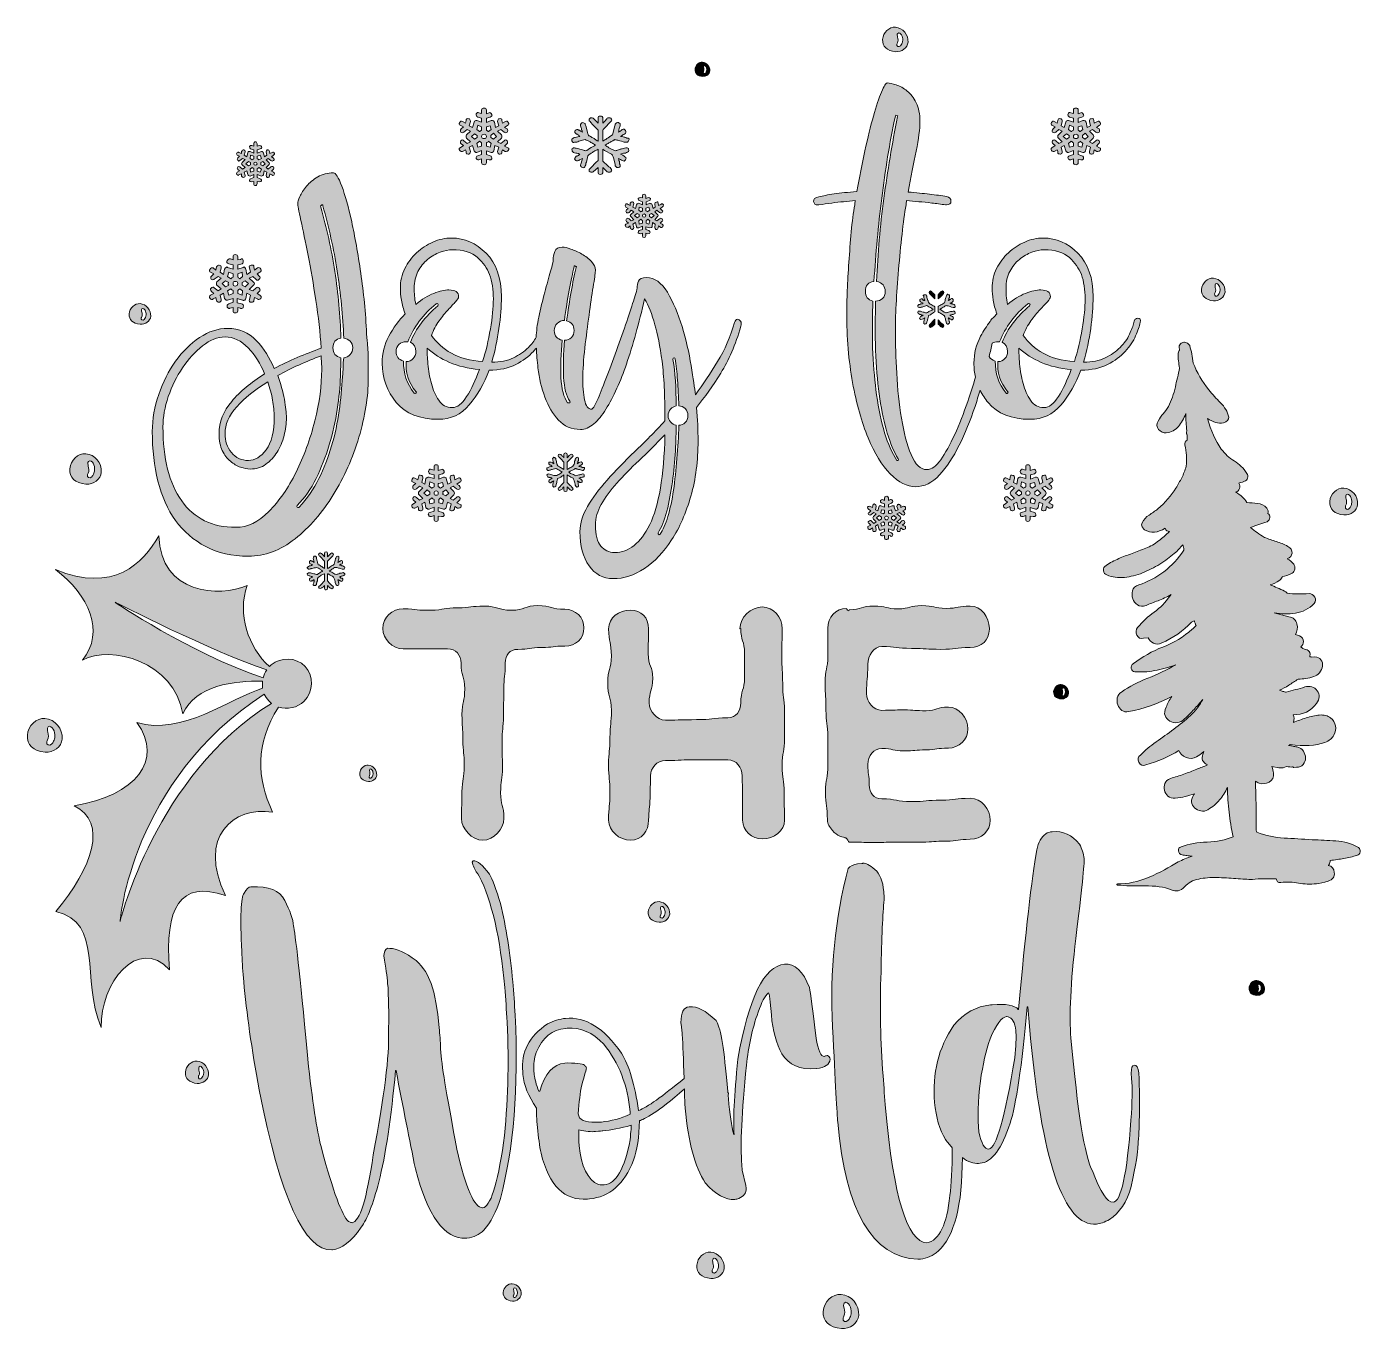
# Model space of a CAD drawing. Header units: inches. Extents: x 89 to 991, y -981 to -100.
import ezdxf

# ---------------------------------------------------------------- set-up
doc = ezdxf.new("R2010")
doc.units = ezdxf.units.IN
doc.header["$MEASUREMENT"] = 0
doc.layers.add('Layer 1', color=7, linetype='Continuous')

# ---------------------------------------------------------------- blocks, each defined once
blk = doc.blocks.new('block 2')
at = {"layer": 'Layer 1', "true_color": 0xffffff}
h = blk.add_hatch(color=7, dxfattribs=at)
h.dxf.hatch_style = 2
edge = h.paths.add_edge_path()
edge.add_spline(control_points=[(676.56, -116.46), (680.73, -116.8), (684.67, -113.8), (684.97, -110.07), (685.37, -105.05), (681.42, -100.34), (676.45, -99.92), (672.3, -99.56), (668.13, -103.51), (667.8, -108.13), (667.46, -112.87), (670.74, -115.98), (676.56, -116.46)], knot_values=[0, 0, 0, 0, 1, 1, 1, 2, 2, 2, 3, 3, 3, 4, 4, 4, 4], degree=3, periodic=1)
edge = h.paths.add_edge_path()
edge.add_spline(control_points=[(677.39, -111.32), (677.45, -111.02), (677.63, -110.77), (677.77, -110.5), (678.47, -109.25), (678.14, -107.97), (677.87, -106.64), (677.73, -105.92), (677.44, -104.75), (677.98, -104.11), (678.81, -103.13), (680.12, -104.37), (680.53, -105.16), (681.14, -106.32), (681.44, -107.58), (681.34, -108.82), (681.29, -109.6), (681.08, -110.36), (680.71, -111.1), (680.44, -111.62), (680.17, -112.15), (679.76, -112.57), (678.66, -113.65), (677.04, -112.93), (677.39, -111.32)], knot_values=[0, 0, 0, 0, 1, 1, 1, 2, 2, 2, 3, 3, 3, 4, 4, 4, 5, 5, 5, 6, 6, 6, 7, 7, 7, 8, 8, 8, 8], degree=3, periodic=1)
h = blk.add_hatch(color=7, dxfattribs=at)
h.dxf.hatch_style = 2
edge = h.paths.add_edge_path()
edge.add_spline(control_points=[(545.99, -133.22), (548.42, -133.42), (550.71, -131.67), (550.88, -129.5), (551.12, -126.58), (548.82, -123.84), (545.93, -123.59), (543.51, -123.39), (541.09, -125.69), (540.9, -128.37), (540.7, -131.13), (542.61, -132.94), (545.99, -133.22)], knot_values=[0, 0, 0, 0, 1, 1, 1, 2, 2, 2, 3, 3, 3, 4, 4, 4, 4], degree=3, periodic=1)
edge = h.paths.add_edge_path()
edge.add_spline(control_points=[(546.76, -127.51), (546.67, -127.09), (546.5, -126.41), (546.82, -126.04), (547.3, -125.46), (548.06, -126.18), (548.3, -126.64), (548.66, -127.32), (548.83, -128.05), (548.78, -128.78), (548.74, -129.23), (548.62, -129.67), (548.41, -130.1), (548.25, -130.4), (548.1, -130.71), (547.85, -130.95), (547.22, -131.59), (546.27, -131.16), (546.47, -130.23), (546.51, -130.06), (546.61, -129.91), (546.7, -129.75), (547.11, -129.02), (546.91, -128.28), (546.76, -127.51)], knot_values=[0, 0, 0, 0, 1, 1, 1, 2, 2, 2, 3, 3, 3, 4, 4, 4, 5, 5, 5, 6, 6, 6, 7, 7, 7, 8, 8, 8, 8], degree=3, periodic=1)
h = blk.add_hatch(color=7, dxfattribs=at)
h.dxf.hatch_style = 2
edge = h.paths.add_edge_path()
edge.add_spline(control_points=[(623.94, -220.08), (623.94, -220.08), (624.67, -220.08), (624.67, -220.08), (627.56, -219.6), (630.46, -219.18), (633.35, -218.82), (636.24, -218.46), (638.9, -218.16), (641.3, -217.91), (644.2, -217.68), (646.85, -217.43), (649.26, -217.19), (649.26, -217.68), (649.2, -218.16), (649.08, -218.64), (648.95, -219.12), (648.9, -219.6), (648.9, -220.08), (647.93, -225.39), (647.15, -231.48), (646.55, -238.35), (645.94, -245.22), (645.4, -252.03), (644.92, -258.78), (644.44, -265.53), (644.08, -271.92), (643.84, -277.95), (643.6, -283.98), (643.48, -288.8), (643.48, -292.41), (643.48, -309.77), (644.8, -325.68), (647.45, -340.15), (650.1, -354.61), (653.6, -367.09), (657.94, -377.58), (662.28, -388.07), (667.28, -396.2), (672.95, -401.99), (678.61, -407.77), (684.34, -410.67), (690.13, -410.67), (695.91, -410.67), (701.27, -408.01), (706.22, -402.71), (711.16, -397.4), (715.62, -390.71), (719.6, -382.64), (723.58, -374.57), (727.13, -365.82), (730.27, -356.42), (731.52, -352.67), (732.66, -349.04), (733.73, -345.48), (735.17, -348.37), (736.95, -351.12), (739.13, -353.71), (745.51, -361.3), (754.98, -365.1), (767.52, -365.1), (775.95, -365.1), (782.94, -361.85), (788.49, -355.34), (794.03, -348.83), (798.49, -340.99), (801.87, -331.83), (809.1, -331.83), (815.13, -330.56), (819.95, -328.03), (824.77, -325.5), (828.75, -322.55), (831.88, -319.17), (835.02, -315.8), (837.37, -312.3), (838.94, -308.69), (840.5, -305.07), (841.52, -302.06), (842.01, -299.64), (842.49, -297.72), (841.89, -296.75), (840.2, -296.75), (839.72, -296.75), (839.24, -296.93), (838.76, -297.29), (838.27, -297.66), (837.91, -298.44), (837.67, -299.64), (837.19, -301.81), (836.23, -304.47), (834.78, -307.6), (833.33, -310.74), (831.22, -313.69), (828.45, -316.46), (825.68, -319.24), (822.3, -321.59), (818.32, -323.51), (814.35, -325.44), (809.47, -326.41), (803.68, -326.41), (805.85, -318.93), (807.48, -311.34), (808.56, -303.62), (809.65, -295.91), (810.19, -288.8), (810.19, -282.29), (810.19, -269.51), (806.75, -259.68), (799.88, -252.81), (793.01, -245.94), (785.23, -242.51), (776.55, -242.51), (772.22, -242.51), (767.99, -243.41), (763.9, -245.22), (759.8, -247.03), (756.12, -249.44), (752.87, -252.45), (749.61, -255.47), (746.96, -259.02), (744.91, -263.12), (742.86, -267.22), (741.84, -271.68), (741.84, -276.5), (741.84, -278.91), (742.07, -281.56), (742.56, -284.46), (743.04, -287.35), (743.88, -290.48), (745.09, -293.86), (744.24, -294.71), (743.43, -295.62), (742.62, -296.53), (741.71, -296.78), (741.05, -297.59), (740.62, -298.93), (738.18, -301.99), (735.97, -305.28), (734.06, -308.87), (731.05, -314.53), (729.54, -320.62), (729.54, -327.13), (729.54, -330.44), (729.92, -333.6), (730.6, -336.64), (729.02, -341.94), (727.32, -347.34), (725.39, -352.99), (722.61, -361.07), (719.65, -368.54), (716.53, -375.41), (713.39, -382.28), (710.25, -387.94), (707.12, -392.4), (703.99, -396.86), (700.85, -399.09), (697.72, -399.09), (693.38, -399.09), (689.82, -395.72), (687.05, -388.97), (684.28, -382.22), (682.11, -374.02), (680.54, -364.38), (678.97, -354.74), (677.89, -344.61), (677.29, -334), (676.68, -323.39), (676.38, -314.11), (676.38, -306.15), (676.38, -301.09), (676.56, -294.82), (676.93, -287.35), (677.29, -279.88), (677.83, -272.04), (678.55, -263.84), (679.28, -255.65), (680.06, -247.69), (680.9, -239.97), (681.75, -232.26), (682.65, -225.63), (683.62, -220.08), (683.62, -219.6), (683.67, -219.12), (683.8, -218.64), (683.92, -218.16), (683.98, -217.68), (683.98, -217.19), (686.63, -217.43), (689.4, -217.68), (692.3, -217.91), (694.95, -218.16), (697.84, -218.46), (700.98, -218.82), (704.1, -219.18), (707.24, -219.6), (710.38, -220.08), (710.38, -220.08), (711.1, -220.08), (711.1, -220.08), (713.03, -220.08), (713.99, -219.24), (713.99, -217.55), (713.99, -215.87), (713.03, -214.78), (711.1, -214.3), (707.72, -213.82), (703.87, -213.34), (699.53, -212.85), (695.19, -212.37), (690.36, -211.89), (685.06, -211.41), (686.99, -201.28), (688.8, -192.06), (690.49, -183.74), (692.17, -175.42), (693.02, -168.73), (693.02, -163.67), (693.02, -158.61), (692.17, -154.39), (690.49, -151.01), (688.8, -147.64), (686.75, -144.99), (684.34, -143.06), (681.93, -141.13), (679.46, -139.74), (676.93, -138.9), (674.4, -138.05), (672.41, -137.63), (670.96, -137.63), (669.99, -137.63), (668.67, -139.68), (666.98, -143.78), (665.29, -147.88), (663.48, -153.31), (661.56, -160.05), (659.62, -166.8), (657.7, -174.64), (655.77, -183.56), (653.84, -192.48), (652.03, -201.64), (650.35, -211.04), (644.32, -211.53), (639.2, -212.07), (634.98, -212.67), (630.76, -213.28), (627.32, -213.94), (624.67, -214.66), (622.02, -215.15), (620.82, -216.17), (621.05, -217.73), (621.3, -219.3), (622.26, -220.08), (623.94, -220.08)], knot_values=[0, 0, 0, 0, 1, 1, 1, 2, 2, 2, 3, 3, 3, 4, 4, 4, 5, 5, 5, 6, 6, 6, 7, 7, 7, 8, 8, 8, 9, 9, 9, 10, 10, 10, 11, 11, 11, 12, 12, 12, 13, 13, 13, 14, 14, 14, 15, 15, 15, 16, 16, 16, 17, 17, 17, 18, 18, 18, 19, 19, 19, 20, 20, 20, 21, 21, 21, 22, 22, 22, 23, 23, 23, 24, 24, 24, 25, 25, 25, 26, 26, 26, 27, 27, 27, 28, 28, 28, 29, 29, 29, 30, 30, 30, 31, 31, 31, 32, 32, 32, 33, 33, 33, 34, 34, 34, 35, 35, 35, 36, 36, 36, 37, 37, 37, 38, 38, 38, 39, 39, 39, 40, 40, 40, 41, 41, 41, 42, 42, 42, 43, 43, 43, 44, 44, 44, 45, 45, 45, 46, 46, 46, 47, 47, 47, 48, 48, 48, 49, 49, 49, 50, 50, 50, 51, 51, 51, 52, 52, 52, 53, 53, 53, 54, 54, 54, 55, 55, 55, 56, 56, 56, 57, 57, 57, 58, 58, 58, 59, 59, 59, 60, 60, 60, 61, 61, 61, 62, 62, 62, 63, 63, 63, 64, 64, 64, 65, 65, 65, 66, 66, 66, 67, 67, 67, 68, 68, 68, 69, 69, 69, 70, 70, 70, 71, 71, 71, 72, 72, 72, 73, 73, 73, 74, 74, 74, 75, 75, 75, 76, 76, 76, 77, 77, 77, 78, 78, 78, 79, 79, 79, 80, 80, 80, 81, 81, 81, 82, 82, 82, 83, 83, 83, 84, 84, 84, 84], degree=3, periodic=1)
edge = h.paths.add_edge_path()
edge.add_spline(control_points=[(786.68, -349.73), (783.55, -354.68), (780.29, -357.14), (776.92, -357.14), (773.06, -357.14), (770.05, -355.52), (767.88, -352.26), (765.71, -349.01), (764.02, -345.21), (762.81, -340.87), (761.6, -336.53), (760.82, -332.14), (760.46, -327.67), (760.1, -323.21), (759.92, -319.66), (759.92, -317), (764.26, -320.86), (769.32, -324.06), (775.11, -326.59), (780.9, -329.12), (787.64, -330.75), (795.36, -331.47), (792.71, -338.7), (789.81, -344.79), (786.68, -349.73)], knot_values=[0, 0, 0, 0, 1, 1, 1, 2, 2, 2, 3, 3, 3, 4, 4, 4, 5, 5, 5, 6, 6, 6, 7, 7, 7, 8, 8, 8, 8], degree=3, periodic=1)
edge = h.paths.add_edge_path()
edge.add_spline(control_points=[(753.77, -265.11), (755.46, -261.85), (757.62, -259.14), (760.28, -256.97), (762.93, -254.8), (765.76, -253.17), (768.78, -252.09), (771.79, -251), (774.5, -250.46), (776.92, -250.46), (784.63, -250.46), (790.35, -252.21), (794.1, -255.71), (797.83, -259.2), (800.54, -263), (802.23, -267.1), (803.92, -271.92), (804.76, -277.47), (804.76, -283.73), (804.76, -289.52), (804.1, -296.27), (802.77, -303.98), (801.45, -311.7), (799.7, -319.05), (797.53, -326.04), (789.09, -325.56), (782.04, -323.69), (776.37, -320.44), (770.71, -317.18), (766.19, -313.15), (762.81, -308.32), (764.26, -304.71), (766, -301.45), (768.06, -298.56), (770.1, -295.67), (772.15, -293.13), (774.2, -290.97), (776.25, -288.8), (777.94, -286.99), (779.27, -285.54), (780.59, -284.09), (781.26, -283.01), (781.26, -282.29), (781.26, -279.16), (779.09, -277.58), (774.75, -277.58), (771.85, -277.58), (768.42, -278.37), (764.44, -279.93), (760.46, -281.51), (756.42, -283.98), (752.33, -287.35), (751.84, -285.42), (751.54, -283.49), (751.42, -281.56), (751.3, -279.64), (751.24, -277.95), (751.24, -276.5), (751.24, -272.16), (752.08, -268.36), (753.77, -265.11)], knot_values=[0, 0, 0, 0, 1, 1, 1, 2, 2, 2, 3, 3, 3, 4, 4, 4, 5, 5, 5, 6, 6, 6, 7, 7, 7, 8, 8, 8, 9, 9, 9, 10, 10, 10, 11, 11, 11, 12, 12, 12, 13, 13, 13, 14, 14, 14, 15, 15, 15, 16, 16, 16, 17, 17, 17, 18, 18, 18, 19, 19, 19, 20, 20, 20, 20], degree=3, periodic=1)
edge = h.paths.add_edge_path()
edge.add_spline(control_points=[(745.82, -312.66), (745.82, -312.66), (746.9, -312.66), (746.9, -312.66), (748.83, -307.84), (751.42, -303.2), (754.68, -298.74), (757.93, -294.28), (761.73, -290.37), (766.07, -286.99), (766.55, -286.51), (767.03, -286.62), (767.52, -287.35), (767.52, -287.84), (767.39, -288.2), (767.15, -288.43), (763.05, -291.81), (759.38, -295.61), (756.12, -299.82), (752.87, -304.05), (750.39, -308.45), (748.71, -313.02), (751.12, -314.23), (752.33, -316.28), (752.33, -319.17), (752.33, -321.11), (751.72, -322.73), (750.52, -324.06), (749.31, -325.38), (747.74, -326.04), (745.82, -326.04), (745.09, -333.28), (747.26, -340.03), (752.33, -346.3), (752.8, -346.54), (752.8, -346.9), (752.33, -347.38), (752.33, -347.38), (751.96, -347.74), (751.96, -347.74), (751.72, -347.74), (751.48, -347.62), (751.24, -347.38), (746.18, -341.11), (743.77, -333.88), (744.01, -325.68), (742.03, -325.12), (740.65, -324.13), (739.83, -322.73), (740.61, -319.5), (741.32, -316.46), (741.94, -313.71), (743.06, -313.02), (744.35, -312.66), (745.82, -312.66)], knot_values=[0, 0, 0, 0, 1, 1, 1, 2, 2, 2, 3, 3, 3, 4, 4, 4, 5, 5, 5, 6, 6, 6, 7, 7, 7, 8, 8, 8, 9, 9, 9, 10, 10, 10, 11, 11, 11, 12, 12, 12, 13, 13, 13, 14, 14, 14, 15, 15, 15, 16, 16, 16, 17, 17, 17, 18, 18, 18, 18], degree=3, periodic=1)
edge = h.paths.add_edge_path()
edge.add_spline(control_points=[(661.92, -271.8), (663.12, -252.99), (664.87, -234.25), (667.16, -215.56), (669.45, -196.88), (672.52, -178.38), (676.38, -160.05), (676.38, -159.33), (676.75, -159.21), (677.47, -159.69), (678.19, -159.69), (678.31, -159.93), (677.83, -160.41), (674.21, -178.74), (671.14, -197.18), (668.61, -215.74), (666.08, -234.31), (664.45, -252.99), (663.73, -271.8), (667.58, -272.76), (669.51, -275.05), (669.51, -278.67), (669.51, -280.6), (668.91, -282.17), (667.7, -283.37), (666.5, -284.58), (664.93, -285.18), (663, -285.18), (663, -285.18), (663, -288.07), (663, -288.07), (662.28, -312.66), (663.24, -333.7), (665.9, -351.18), (668.55, -368.66), (672.64, -382.22), (678.19, -391.86), (678.67, -392.34), (678.67, -392.7), (678.19, -392.95), (678.19, -392.95), (677.47, -392.95), (677.47, -392.95), (670.96, -382.82), (666.38, -367.99), (663.73, -348.47), (662.52, -340.03), (661.68, -330.75), (661.2, -320.62), (660.71, -310.49), (660.71, -299.64), (661.2, -288.07), (661.2, -288.07), (661.2, -285.18), (661.2, -285.18), (657.82, -284.22), (656.13, -282.05), (656.13, -278.67), (656.13, -274.57), (658.06, -272.28), (661.92, -271.8)], knot_values=[0, 0, 0, 0, 1, 1, 1, 2, 2, 2, 3, 3, 3, 4, 4, 4, 5, 5, 5, 6, 6, 6, 7, 7, 7, 8, 8, 8, 9, 9, 9, 10, 10, 10, 11, 11, 11, 12, 12, 12, 13, 13, 13, 14, 14, 14, 15, 15, 15, 16, 16, 16, 17, 17, 17, 18, 18, 18, 19, 19, 19, 20, 20, 20, 20], degree=3, periodic=1)
h = blk.add_hatch(color=7, dxfattribs=at)
h.dxf.hatch_style = 2
edge = h.paths.add_edge_path()
edge.add_spline(control_points=[(381.66, -183.2), (381.9, -183.68), (382.26, -183.92), (382.75, -183.92), (382.75, -183.92), (383.47, -183.92), (383.47, -183.92), (383.47, -183.92), (385.64, -182.84), (385.64, -182.84), (385.64, -182.84), (386, -183.92), (386, -183.92), (386, -183.92), (386, -184.64), (386, -184.64), (386, -185.37), (386.48, -185.73), (387.45, -185.73), (387.45, -185.73), (387.81, -185.73), (387.81, -185.73), (388.53, -185.73), (388.89, -185.13), (388.89, -183.92), (388.89, -183.92), (388.17, -181.03), (388.17, -181.03), (388.17, -181.03), (390.34, -179.94), (390.34, -179.94), (390.34, -179.94), (391.43, -183.56), (391.43, -183.56), (391.66, -184.04), (391.91, -184.28), (392.15, -184.28), (392.39, -184.53), (392.75, -184.64), (393.23, -184.64), (393.23, -184.64), (396.49, -183.2), (396.49, -183.2), (396.49, -183.2), (396.49, -186.09), (396.49, -186.09), (396.49, -186.09), (393.96, -186.81), (393.96, -186.81), (392.99, -187.3), (392.63, -187.9), (392.87, -188.62), (393.35, -189.35), (393.83, -189.71), (394.32, -189.71), (394.32, -189.71), (394.68, -189.71), (394.68, -189.71), (394.68, -189.71), (396.49, -188.98), (396.49, -188.98), (396.49, -188.98), (396.49, -191.52), (396.49, -191.52), (396.49, -192.48), (397.09, -192.96), (398.3, -192.96), (399.26, -192.96), (399.74, -192.48), (399.74, -191.52), (399.74, -191.52), (399.74, -189.35), (399.74, -189.35), (399.74, -189.35), (401.55, -189.71), (401.55, -189.71), (401.55, -189.71), (401.91, -189.71), (401.91, -189.71), (402.39, -189.71), (402.87, -189.47), (403.36, -188.98), (403.6, -188.02), (403.24, -187.3), (402.28, -186.81), (402.28, -186.81), (399.74, -186.09), (399.74, -186.09), (399.74, -186.09), (399.74, -183.56), (399.74, -183.56), (399.74, -183.56), (403, -184.64), (403, -184.64), (403, -184.64), (403.36, -184.64), (403.36, -184.64), (403.84, -184.64), (404.08, -184.53), (404.08, -184.28), (404.32, -184.28), (404.56, -184.04), (404.81, -183.56), (404.81, -183.56), (405.53, -179.94), (405.53, -179.94), (405.53, -179.94), (408.06, -181.03), (408.06, -181.03), (408.06, -181.03), (407.34, -183.92), (407.34, -183.92), (407.34, -185.13), (407.7, -185.73), (408.42, -185.73), (408.42, -185.73), (408.78, -185.73), (408.78, -185.73), (409.74, -185.73), (410.23, -185.37), (410.23, -184.64), (410.23, -184.64), (410.23, -183.92), (410.23, -183.92), (410.23, -183.92), (410.59, -182.84), (410.59, -182.84), (410.59, -182.84), (412.4, -183.92), (412.4, -183.92), (412.4, -183.92), (413.12, -183.92), (413.12, -183.92), (413.85, -183.92), (414.33, -183.68), (414.57, -183.2), (415.05, -182.24), (414.93, -181.63), (414.21, -181.39), (414.21, -181.39), (412.04, -180.3), (412.04, -180.3), (412.04, -180.3), (413.48, -178.86), (413.48, -178.86), (414.21, -178.13), (414.33, -177.41), (413.85, -176.69), (413.12, -175.97), (412.4, -175.97), (411.68, -176.69), (411.68, -176.69), (409.51, -178.5), (409.51, -178.5), (409.51, -178.5), (407.34, -177.41), (407.34, -177.41), (407.34, -177.41), (409.87, -174.88), (409.87, -174.88), (410.11, -174.64), (410.23, -174.28), (410.23, -173.79), (410.23, -173.31), (410.11, -172.95), (409.87, -172.71), (409.87, -172.71), (407.34, -170.18), (407.34, -170.18), (407.34, -170.18), (409.51, -169.09), (409.51, -169.09), (409.51, -169.09), (411.68, -170.9), (411.68, -170.9), (411.92, -171.15), (412.28, -171.26), (412.76, -171.26), (413.24, -171.26), (413.6, -171.15), (413.85, -170.9), (414.33, -170.18), (414.33, -169.46), (413.85, -168.73), (413.85, -168.73), (412.04, -167.65), (412.04, -167.65), (412.04, -167.65), (414.21, -166.2), (414.21, -166.2), (414.93, -165.96), (415.05, -165.36), (414.57, -164.39), (414.09, -163.43), (413.48, -163.19), (412.76, -163.67), (412.76, -163.67), (410.59, -164.75), (410.59, -164.75), (410.59, -164.75), (410.23, -162.95), (410.23, -162.95), (410.23, -161.74), (409.63, -161.38), (408.42, -161.86), (407.7, -161.86), (407.34, -162.47), (407.34, -163.67), (407.34, -163.67), (408.06, -166.56), (408.06, -166.56), (408.06, -166.56), (405.89, -167.65), (405.89, -167.65), (405.89, -167.65), (405.17, -164.03), (405.17, -164.03), (405.17, -164.03), (404.45, -163.31), (404.45, -163.31), (404.2, -163.07), (403.72, -162.95), (403, -162.95), (403, -162.95), (399.74, -164.39), (399.74, -164.39), (399.74, -164.39), (399.74, -161.5), (399.74, -161.5), (399.74, -161.5), (402.28, -160.78), (402.28, -160.78), (403.48, -160.3), (403.84, -159.69), (403.36, -158.97), (402.87, -157.76), (402.28, -157.4), (401.55, -157.88), (401.55, -157.88), (399.74, -158.61), (399.74, -158.61), (399.74, -158.61), (399.74, -156.07), (399.74, -156.07), (399.74, -155.11), (399.26, -154.63), (398.3, -154.63), (397.09, -154.63), (396.49, -155.11), (396.49, -156.07), (396.49, -156.07), (396.49, -158.24), (396.49, -158.24), (396.49, -158.24), (394.68, -157.88), (394.68, -157.88), (393.96, -157.4), (393.35, -157.65), (392.87, -158.61), (392.63, -159.57), (392.99, -160.3), (393.96, -160.78), (393.96, -160.78), (396.49, -161.5), (396.49, -161.5), (396.49, -161.5), (396.49, -164.03), (396.49, -164.03), (396.49, -164.03), (393.23, -162.95), (393.23, -162.95), (392.75, -162.95), (392.39, -163.07), (392.15, -163.31), (391.66, -163.31), (391.43, -163.55), (391.43, -164.03), (391.43, -164.03), (390.34, -167.65), (390.34, -167.65), (390.34, -167.65), (388.17, -166.56), (388.17, -166.56), (388.17, -166.56), (388.89, -163.67), (388.89, -163.67), (388.89, -162.47), (388.53, -161.86), (387.81, -161.86), (387.32, -161.62), (386.91, -161.62), (386.54, -161.86), (386.18, -162.1), (386, -162.47), (386, -162.95), (386, -162.95), (385.64, -164.75), (385.64, -164.75), (385.64, -164.75), (383.47, -163.67), (383.47, -163.67), (382.75, -163.19), (382.14, -163.43), (381.66, -164.39), (381.17, -165.36), (381.3, -165.96), (382.02, -166.2), (382.02, -166.2), (384.19, -167.29), (384.19, -167.29), (384.19, -167.29), (382.75, -168.73), (382.75, -168.73), (382.02, -169.46), (381.9, -170.18), (382.38, -170.9), (382.62, -171.15), (382.98, -171.26), (383.47, -171.26), (383.95, -171.26), (384.31, -171.15), (384.55, -170.9), (384.55, -170.9), (386.72, -169.09), (386.72, -169.09), (386.72, -169.09), (388.89, -170.18), (388.89, -170.18), (388.89, -170.18), (386.36, -172.71), (386.36, -172.71), (386.12, -172.95), (386, -173.31), (386, -173.79), (386, -174.28), (386.12, -174.64), (386.36, -174.88), (386.36, -174.88), (388.89, -177.41), (388.89, -177.41), (388.89, -177.41), (386.72, -178.5), (386.72, -178.5), (386.72, -178.5), (384.55, -176.69), (384.55, -176.69), (383.83, -175.97), (383.11, -175.97), (382.38, -176.69), (381.9, -177.41), (382.02, -178.13), (382.75, -178.86), (382.75, -178.86), (384.19, -179.94), (384.19, -179.94), (384.19, -179.94), (382.02, -181.39), (382.02, -181.39), (381.3, -181.63), (381.17, -182.24), (381.66, -183.2)], knot_values=[0, 0, 0, 0, 1, 1, 1, 2, 2, 2, 3, 3, 3, 4, 4, 4, 5, 5, 5, 6, 6, 6, 7, 7, 7, 8, 8, 8, 9, 9, 9, 10, 10, 10, 11, 11, 11, 12, 12, 12, 13, 13, 13, 14, 14, 14, 15, 15, 15, 16, 16, 16, 17, 17, 17, 18, 18, 18, 19, 19, 19, 20, 20, 20, 21, 21, 21, 22, 22, 22, 23, 23, 23, 24, 24, 24, 25, 25, 25, 26, 26, 26, 27, 27, 27, 28, 28, 28, 29, 29, 29, 30, 30, 30, 31, 31, 31, 32, 32, 32, 33, 33, 33, 34, 34, 34, 35, 35, 35, 36, 36, 36, 37, 37, 37, 38, 38, 38, 39, 39, 39, 40, 40, 40, 41, 41, 41, 42, 42, 42, 43, 43, 43, 44, 44, 44, 45, 45, 45, 46, 46, 46, 47, 47, 47, 48, 48, 48, 49, 49, 49, 50, 50, 50, 51, 51, 51, 52, 52, 52, 53, 53, 53, 54, 54, 54, 55, 55, 55, 56, 56, 56, 57, 57, 57, 58, 58, 58, 59, 59, 59, 60, 60, 60, 61, 61, 61, 62, 62, 62, 63, 63, 63, 64, 64, 64, 65, 65, 65, 66, 66, 66, 67, 67, 67, 68, 68, 68, 69, 69, 69, 70, 70, 70, 71, 71, 71, 72, 72, 72, 73, 73, 73, 74, 74, 74, 75, 75, 75, 76, 76, 76, 77, 77, 77, 78, 78, 78, 79, 79, 79, 80, 80, 80, 81, 81, 81, 82, 82, 82, 83, 83, 83, 84, 84, 84, 85, 85, 85, 86, 86, 86, 87, 87, 87, 88, 88, 88, 89, 89, 89, 90, 90, 90, 91, 91, 91, 92, 92, 92, 93, 93, 93, 94, 94, 94, 95, 95, 95, 96, 96, 96, 97, 97, 97, 98, 98, 98, 99, 99, 99, 100, 100, 100, 101, 101, 101, 102, 102, 102, 103, 103, 103, 104, 104, 104, 105, 105, 105, 106, 106, 106, 107, 107, 107, 108, 108, 108, 109, 109, 109, 110, 110, 110, 111, 111, 111, 112, 112, 112, 113, 113, 113, 114, 114, 114, 115, 115, 115, 116, 116, 116, 117, 117, 117, 118, 118, 118, 119, 119, 119, 120, 120, 120, 120], degree=3, periodic=1)
edge = h.paths.add_edge_path()
edge.add_spline(control_points=[(396.49, -180.3), (396.49, -180.3), (393.96, -181.03), (393.96, -181.03), (393.96, -181.03), (393.23, -178.5), (393.23, -178.5), (393.23, -178.5), (395.04, -177.05), (395.04, -177.05), (395.52, -177.29), (396, -177.65), (396.49, -178.13), (396.49, -178.13), (396.49, -180.3), (396.49, -180.3)], knot_values=[0, 0, 0, 0, 1, 1, 1, 2, 2, 2, 3, 3, 3, 4, 4, 4, 5, 5, 5, 5], degree=3, periodic=1)
edge = h.paths.add_edge_path()
edge.add_spline(control_points=[(402.28, -181.03), (402.28, -181.03), (399.74, -180.3), (399.74, -180.3), (399.74, -180.3), (399.74, -178.13), (399.74, -178.13), (399.98, -177.9), (400.22, -177.72), (400.47, -177.59), (400.71, -177.47), (400.95, -177.29), (401.19, -177.05), (401.19, -177.05), (403, -178.5), (403, -178.5), (403, -178.5), (402.28, -181.03), (402.28, -181.03)], knot_values=[0, 0, 0, 0, 1, 1, 1, 2, 2, 2, 3, 3, 3, 4, 4, 4, 5, 5, 5, 6, 6, 6, 6], degree=3, periodic=1)
h.paths.add_polyline_path([(404.45, -171.62), (406.62, -173.79), (404.45, -175.6), (402.64, -174.52), (402.64, -173.07)])
edge = h.paths.add_edge_path()
edge.add_spline(control_points=[(399.74, -167.29), (399.74, -167.29), (402.28, -166.56), (402.28, -166.56), (402.28, -166.56), (403, -169.09), (403, -169.09), (403, -169.09), (401.19, -170.54), (401.19, -170.54), (400.71, -170.3), (400.22, -169.94), (399.74, -169.46), (399.74, -169.46), (399.74, -167.29), (399.74, -167.29)], knot_values=[0, 0, 0, 0, 1, 1, 1, 2, 2, 2, 3, 3, 3, 4, 4, 4, 5, 5, 5, 5], degree=3, periodic=1)
edge = h.paths.add_edge_path()
edge.add_spline(control_points=[(398.3, -172.35), (399.26, -172.35), (399.74, -172.83), (399.74, -173.79), (399.74, -174.76), (399.26, -175.24), (398.3, -175.24), (397.09, -175.24), (396.49, -174.76), (396.49, -173.79), (396.49, -172.83), (397.09, -172.35), (398.3, -172.35)], knot_values=[0, 0, 0, 0, 1, 1, 1, 2, 2, 2, 3, 3, 3, 4, 4, 4, 4], degree=3, periodic=1)
edge = h.paths.add_edge_path()
edge.add_spline(control_points=[(393.96, -166.2), (393.96, -166.2), (396.49, -167.29), (396.49, -167.29), (396.49, -167.29), (396.49, -169.46), (396.49, -169.46), (396, -169.94), (395.52, -170.3), (395.04, -170.54), (395.04, -170.54), (393.23, -169.09), (393.23, -169.09), (393.23, -169.09), (393.96, -166.2), (393.96, -166.2)], knot_values=[0, 0, 0, 0, 1, 1, 1, 2, 2, 2, 3, 3, 3, 4, 4, 4, 5, 5, 5, 5], degree=3, periodic=1)
h.paths.add_polyline_path([(391.79, -171.99), (393.6, -173.07), (393.6, -174.52), (391.79, -175.6), (389.62, -173.79)])
h = blk.add_hatch(color=7, dxfattribs=at)
h.dxf.hatch_style = 2
edge = h.paths.add_edge_path()
edge.add_spline(control_points=[(472.07, -180.67), (470.13, -181.63), (468.69, -182.47), (467.73, -183.2), (467.73, -183.2), (467.01, -183.56), (467.01, -183.56), (466.52, -183.32), (466.16, -183.2), (465.92, -183.2), (465.68, -183.2), (465.31, -183.08), (464.83, -182.84), (464.83, -182.84), (460.49, -181.75), (460.49, -181.75), (460.01, -181.75), (459.65, -181.63), (459.41, -181.39), (458.92, -181.39), (458.56, -181.51), (458.33, -181.75), (457.84, -181.75), (457.6, -181.99), (457.6, -182.47), (457.6, -183.44), (457.96, -184.16), (458.69, -184.64), (459.17, -184.89), (459.65, -185.01), (460.13, -185.01), (460.61, -185.01), (461.09, -185.13), (461.58, -185.37), (461.82, -185.37), (462.06, -185.43), (462.3, -185.55), (462.54, -185.67), (462.78, -185.73), (463.03, -185.73), (462.54, -186.21), (462.06, -186.58), (461.58, -186.81), (461.34, -186.81), (461.16, -186.88), (461.04, -186.99), (460.91, -187.12), (460.73, -187.17), (460.49, -187.17), (460.01, -187.66), (459.77, -188.02), (459.77, -188.26), (459.29, -188.75), (459.29, -189.23), (459.77, -189.71), (460.25, -190.43), (460.98, -190.55), (461.94, -190.07), (462.18, -190.07), (462.42, -189.95), (462.66, -189.71), (462.66, -189.71), (464.83, -188.62), (464.83, -188.62), (464.83, -188.62), (463.75, -191.88), (463.75, -191.88), (463.75, -192.36), (463.63, -192.72), (463.39, -192.96), (463.39, -193.45), (463.51, -193.81), (463.75, -194.05), (463.75, -194.53), (464.11, -194.77), (464.83, -194.77), (465.56, -195.26), (466.16, -194.89), (466.64, -193.68), (466.88, -193.2), (467.01, -192.78), (467.01, -192.42), (467.01, -192.06), (467.12, -191.64), (467.37, -191.15), (467.37, -191.15), (468.45, -186.81), (468.45, -186.81), (469.18, -186.09), (469.9, -185.55), (470.62, -185.19), (471.34, -184.82), (471.94, -184.41), (472.43, -183.92), (472.91, -183.68), (473.39, -183.44), (473.87, -183.2), (474.36, -182.96), (474.84, -182.72), (475.32, -182.47), (475.32, -182.47), (475.32, -190.07), (475.32, -190.07), (475.32, -190.07), (473.87, -191.52), (473.87, -191.52), (473.87, -191.52), (470.62, -194.77), (470.62, -194.77), (470.62, -194.77), (469.9, -195.49), (469.9, -195.49), (468.93, -196.46), (468.93, -197.18), (469.9, -197.66), (470.13, -197.91), (470.5, -198.02), (470.98, -198.02), (471.46, -198.02), (471.83, -197.91), (472.07, -197.66), (472.07, -197.66), (475.32, -194.77), (475.32, -194.77), (475.32, -194.77), (475.32, -196.22), (475.32, -196.22), (475.32, -196.22), (475.32, -197.66), (475.32, -197.66), (475.32, -198.87), (475.8, -199.47), (476.77, -199.47), (477.97, -199.47), (478.58, -198.87), (478.58, -197.66), (478.58, -197.66), (478.58, -194.77), (478.58, -194.77), (478.58, -194.77), (481.47, -197.66), (481.47, -197.66), (481.71, -197.91), (482.19, -198.02), (482.92, -198.02), (483.4, -198.02), (483.76, -197.91), (484, -197.66), (484.73, -196.94), (484.73, -196.22), (484, -195.49), (483.51, -195.01), (483.15, -194.71), (482.92, -194.59), (482.67, -194.47), (482.31, -194.17), (481.83, -193.68), (481.83, -193.68), (478.58, -190.43), (478.58, -190.43), (478.58, -190.43), (478.58, -182.47), (478.58, -182.47), (478.82, -182.72), (479.06, -182.9), (479.3, -183.02), (479.54, -183.14), (479.78, -183.32), (480.02, -183.56), (480.02, -183.56), (484.36, -185.73), (484.36, -185.73), (484.36, -185.73), (485.09, -186.45), (485.09, -186.45), (485.09, -186.7), (485.32, -187.3), (485.81, -188.26), (485.81, -188.26), (486.89, -192.6), (486.89, -192.6), (486.89, -192.6), (486.89, -193.68), (486.89, -193.68), (486.89, -193.68), (487.98, -194.77), (487.98, -194.77), (487.98, -194.77), (488.34, -194.77), (488.34, -194.77), (488.34, -194.77), (489.06, -194.77), (489.06, -194.77), (489.55, -194.77), (489.91, -194.59), (490.15, -194.23), (490.39, -193.87), (490.39, -193.45), (490.15, -192.96), (489.91, -192.48), (489.79, -192), (489.79, -191.52), (489.79, -191.03), (489.66, -190.55), (489.42, -190.07), (489.42, -189.83), (489.36, -189.59), (489.24, -189.35), (489.12, -189.11), (489.06, -188.86), (489.06, -188.62), (489.06, -188.62), (490.51, -189.35), (490.51, -189.35), (491.23, -190.07), (492.08, -190.43), (493.04, -190.43), (493.04, -190.43), (493.77, -189.71), (493.77, -189.71), (494.49, -188.75), (494.37, -188.02), (493.4, -187.54), (492.92, -187.06), (492.44, -186.7), (491.96, -186.45), (491.47, -186.21), (490.99, -185.97), (490.51, -185.73), (491.96, -185.25), (493.16, -185.01), (494.13, -185.01), (494.13, -184.77), (494.37, -184.64), (494.85, -184.64), (495.09, -184.64), (495.45, -184.41), (495.94, -183.92), (496.17, -183.68), (496.17, -183.2), (495.94, -182.47), (495.94, -181.75), (495.33, -181.39), (494.13, -181.39), (492.68, -181.88), (491.71, -182.11), (491.23, -182.11), (490.51, -182.35), (489.79, -182.6), (489.06, -182.84), (488.34, -183.08), (487.62, -183.32), (486.89, -183.56), (486.89, -183.56), (482.56, -181.39), (482.56, -181.39), (482.07, -180.91), (481.65, -180.61), (481.29, -180.48), (480.93, -180.37), (480.5, -180.07), (480.02, -179.58), (480.02, -179.58), (481.47, -178.86), (481.47, -178.86), (482.19, -178.38), (482.92, -177.95), (483.64, -177.59), (484.36, -177.23), (485.09, -176.81), (485.81, -176.33), (486.05, -176.33), (486.29, -176.21), (486.53, -175.97), (487.01, -175.97), (487.38, -176.03), (487.62, -176.15), (487.86, -176.27), (488.22, -176.33), (488.7, -176.33), (490.63, -176.81), (492.08, -177.29), (493.04, -177.77), (493.04, -177.77), (494.13, -177.77), (494.13, -177.77), (494.13, -177.77), (495.21, -177.77), (495.21, -177.77), (495.69, -177.29), (495.94, -176.93), (495.94, -176.69), (496.66, -175.48), (496.3, -174.88), (494.85, -174.88), (493.88, -174.4), (493.04, -174.16), (492.32, -174.16), (491.83, -173.92), (491.23, -173.79), (490.51, -173.79), (490.99, -173.56), (491.47, -173.2), (491.96, -172.71), (492.44, -172.71), (492.92, -172.47), (493.4, -171.99), (493.88, -171.99), (494.13, -171.62), (494.13, -170.9), (494.13, -170.42), (494, -170.06), (493.77, -169.82), (493.28, -168.86), (492.56, -168.61), (491.6, -169.09), (491.6, -169.09), (490.87, -169.82), (490.87, -169.82), (490.39, -170.06), (490.09, -170.24), (489.97, -170.36), (489.84, -170.48), (489.55, -170.66), (489.06, -170.9), (489.3, -170.42), (489.42, -169.88), (489.42, -169.27), (489.42, -168.68), (489.55, -168.13), (489.79, -167.65), (490.03, -167.41), (490.15, -167.05), (490.15, -166.56), (490.15, -166.56), (490.15, -165.12), (490.15, -165.12), (489.91, -164.88), (489.73, -164.75), (489.61, -164.75), (489.48, -164.75), (489.3, -164.64), (489.06, -164.39), (488.1, -164.39), (487.38, -164.75), (486.89, -165.48), (486.89, -165.96), (486.65, -166.92), (486.17, -168.37), (486.17, -168.37), (485.09, -172.71), (485.09, -172.71), (483.64, -173.68), (482.31, -174.52), (481.11, -175.24), (480.62, -175.73), (480.21, -176.03), (479.84, -176.15), (479.48, -176.27), (479.06, -176.57), (478.58, -177.05), (478.58, -177.05), (478.58, -169.46), (478.58, -169.46), (478.82, -168.97), (479.3, -168.37), (480.02, -167.65), (480.02, -167.65), (483.28, -164.39), (483.28, -164.39), (483.28, -164.39), (484, -163.67), (484, -163.67), (484.73, -162.95), (484.73, -162.22), (484, -161.5), (483.76, -161.26), (483.28, -161.14), (482.56, -161.14), (482.07, -161.14), (481.71, -161.26), (481.47, -161.5), (481.23, -161.98), (480.62, -162.71), (479.66, -163.67), (479.66, -163.67), (478.58, -164.75), (478.58, -164.75), (478.58, -164.75), (478.58, -162.95), (478.58, -162.95), (478.58, -162.95), (478.58, -161.5), (478.58, -161.5), (478.58, -160.54), (477.97, -160.05), (476.77, -160.05), (475.8, -160.05), (475.32, -160.54), (475.32, -161.5), (475.32, -161.5), (475.32, -164.75), (475.32, -164.75), (475.32, -164.75), (472.79, -162.22), (472.79, -162.22), (472.79, -162.22), (472.07, -161.5), (472.07, -161.5), (470.86, -161.02), (470.13, -161.02), (469.9, -161.5), (468.93, -162.47), (468.93, -163.19), (469.9, -163.67), (470.38, -164.15), (470.68, -164.52), (470.8, -164.75), (470.92, -165), (471.22, -165.36), (471.71, -165.84), (471.71, -165.84), (475.32, -169.46), (475.32, -169.46), (475.32, -169.46), (475.32, -177.05), (475.32, -177.05), (474.84, -176.81), (474.54, -176.63), (474.42, -176.51), (474.29, -176.39), (474, -176.21), (473.51, -175.97), (473.03, -175.48), (472.43, -175.06), (471.71, -174.7), (470.98, -174.34), (470.26, -173.92), (469.54, -173.43), (469.05, -173.43), (468.81, -173.31), (468.81, -173.07), (468.33, -172.11), (468.09, -171.39), (468.09, -170.9), (468.09, -170.9), (467.01, -166.56), (467.01, -166.56), (466.76, -166.33), (466.64, -165.96), (466.64, -165.48), (466.64, -165), (466.4, -164.75), (465.92, -164.75), (465.68, -164.52), (465.31, -164.39), (464.83, -164.39), (463.87, -164.64), (463.39, -165.36), (463.39, -166.56), (463.87, -167.53), (464.11, -168.37), (464.11, -169.09), (464.35, -169.58), (464.47, -169.88), (464.47, -170), (464.47, -170.12), (464.59, -170.42), (464.83, -170.9), (464.83, -170.9), (463.39, -170.18), (463.39, -170.18), (462.9, -169.7), (462.42, -169.46), (461.94, -169.46), (461.7, -169.22), (461.34, -169.09), (460.86, -169.09), (460.61, -169.09), (460.25, -169.34), (459.77, -169.82), (459.29, -170.78), (459.53, -171.51), (460.49, -171.99), (460.49, -172.23), (460.73, -172.35), (461.22, -172.35), (461.7, -172.59), (462, -172.83), (462.12, -173.07), (462.24, -173.31), (462.54, -173.56), (463.03, -173.79), (462.3, -173.79), (461.22, -174.04), (459.77, -174.52), (459.05, -174.52), (458.33, -174.88), (457.6, -175.6), (457.6, -175.6), (457.6, -176.69), (457.6, -176.69), (458.08, -177.9), (458.69, -178.26), (459.41, -177.77), (460.37, -177.77), (461.34, -177.53), (462.3, -177.05), (462.3, -177.05), (466.64, -175.97), (466.64, -175.97), (467.6, -176.45), (468.39, -176.81), (468.99, -177.05), (469.59, -177.29), (470.26, -177.65), (470.98, -178.13), (471.46, -178.38), (471.89, -178.62), (472.25, -178.86), (472.61, -179.1), (473.03, -179.34), (473.51, -179.58), (473.27, -179.82), (473.03, -180), (472.79, -180.12), (472.55, -180.25), (472.3, -180.43), (472.07, -180.67)], knot_values=[0, 0, 0, 0, 1, 1, 1, 2, 2, 2, 3, 3, 3, 4, 4, 4, 5, 5, 5, 6, 6, 6, 7, 7, 7, 8, 8, 8, 9, 9, 9, 10, 10, 10, 11, 11, 11, 12, 12, 12, 13, 13, 13, 14, 14, 14, 15, 15, 15, 16, 16, 16, 17, 17, 17, 18, 18, 18, 19, 19, 19, 20, 20, 20, 21, 21, 21, 22, 22, 22, 23, 23, 23, 24, 24, 24, 25, 25, 25, 26, 26, 26, 27, 27, 27, 28, 28, 28, 29, 29, 29, 30, 30, 30, 31, 31, 31, 32, 32, 32, 33, 33, 33, 34, 34, 34, 35, 35, 35, 36, 36, 36, 37, 37, 37, 38, 38, 38, 39, 39, 39, 40, 40, 40, 41, 41, 41, 42, 42, 42, 43, 43, 43, 44, 44, 44, 45, 45, 45, 46, 46, 46, 47, 47, 47, 48, 48, 48, 49, 49, 49, 50, 50, 50, 51, 51, 51, 52, 52, 52, 53, 53, 53, 54, 54, 54, 55, 55, 55, 56, 56, 56, 57, 57, 57, 58, 58, 58, 59, 59, 59, 60, 60, 60, 61, 61, 61, 62, 62, 62, 63, 63, 63, 64, 64, 64, 65, 65, 65, 66, 66, 66, 67, 67, 67, 68, 68, 68, 69, 69, 69, 70, 70, 70, 71, 71, 71, 72, 72, 72, 73, 73, 73, 74, 74, 74, 75, 75, 75, 76, 76, 76, 77, 77, 77, 78, 78, 78, 79, 79, 79, 80, 80, 80, 81, 81, 81, 82, 82, 82, 83, 83, 83, 84, 84, 84, 85, 85, 85, 86, 86, 86, 87, 87, 87, 88, 88, 88, 89, 89, 89, 90, 90, 90, 91, 91, 91, 92, 92, 92, 93, 93, 93, 94, 94, 94, 95, 95, 95, 96, 96, 96, 97, 97, 97, 98, 98, 98, 99, 99, 99, 100, 100, 100, 101, 101, 101, 102, 102, 102, 103, 103, 103, 104, 104, 104, 105, 105, 105, 106, 106, 106, 107, 107, 107, 108, 108, 108, 109, 109, 109, 110, 110, 110, 111, 111, 111, 112, 112, 112, 113, 113, 113, 114, 114, 114, 115, 115, 115, 116, 116, 116, 117, 117, 117, 118, 118, 118, 119, 119, 119, 120, 120, 120, 121, 121, 121, 122, 122, 122, 123, 123, 123, 124, 124, 124, 125, 125, 125, 126, 126, 126, 127, 127, 127, 128, 128, 128, 129, 129, 129, 130, 130, 130, 131, 131, 131, 132, 132, 132, 133, 133, 133, 134, 134, 134, 135, 135, 135, 136, 136, 136, 137, 137, 137, 138, 138, 138, 139, 139, 139, 140, 140, 140, 141, 141, 141, 142, 142, 142, 143, 143, 143, 144, 144, 144, 145, 145, 145, 146, 146, 146, 147, 147, 147, 148, 148, 148, 149, 149, 149, 150, 150, 150, 151, 151, 151, 152, 152, 152, 153, 153, 153, 154, 154, 154, 155, 155, 155, 156, 156, 156, 157, 157, 157, 158, 158, 158, 159, 159, 159, 160, 160, 160, 161, 161, 161, 162, 162, 162, 163, 163, 163, 164, 164, 164, 165, 165, 165, 166, 166, 166, 167, 167, 167, 168, 168, 168, 169, 169, 169, 170, 170, 170, 171, 171, 171, 172, 172, 172, 173, 173, 173, 174, 174, 174, 175, 175, 175, 176, 176, 176, 176], degree=3, periodic=1)
h = blk.add_hatch(color=7, dxfattribs=at)
h.dxf.hatch_style = 2
edge = h.paths.add_edge_path()
edge.add_spline(control_points=[(781.98, -183.2), (782.22, -183.68), (782.58, -183.92), (783.07, -183.92), (783.07, -183.92), (783.79, -183.92), (783.79, -183.92), (783.79, -183.92), (785.96, -182.84), (785.96, -182.84), (785.96, -182.84), (786.32, -183.92), (786.32, -183.92), (786.32, -183.92), (786.32, -184.64), (786.32, -184.64), (786.32, -185.37), (786.8, -185.73), (787.77, -185.73), (787.77, -185.73), (788.13, -185.73), (788.13, -185.73), (788.85, -185.73), (789.21, -185.13), (789.21, -183.92), (789.21, -183.92), (788.49, -181.03), (788.49, -181.03), (788.49, -181.03), (790.66, -179.94), (790.66, -179.94), (790.66, -179.94), (791.74, -183.56), (791.74, -183.56), (791.98, -184.04), (792.22, -184.28), (792.47, -184.28), (792.71, -184.53), (793.07, -184.64), (793.55, -184.64), (793.55, -184.64), (796.81, -183.2), (796.81, -183.2), (796.81, -183.2), (796.81, -186.09), (796.81, -186.09), (796.81, -186.09), (794.28, -186.81), (794.28, -186.81), (793.31, -187.3), (792.95, -187.9), (793.19, -188.62), (793.67, -189.35), (794.15, -189.71), (794.64, -189.71), (794.64, -189.71), (795, -189.71), (795, -189.71), (795, -189.71), (796.81, -188.98), (796.81, -188.98), (796.81, -188.98), (796.81, -191.52), (796.81, -191.52), (796.81, -192.48), (797.41, -192.96), (798.62, -192.96), (799.57, -192.96), (800.06, -192.48), (800.06, -191.52), (800.06, -191.52), (800.06, -189.35), (800.06, -189.35), (800.06, -189.35), (801.87, -189.71), (801.87, -189.71), (801.87, -189.71), (802.23, -189.71), (802.23, -189.71), (802.71, -189.71), (803.19, -189.47), (803.68, -188.98), (803.92, -188.02), (803.55, -187.3), (802.59, -186.81), (802.59, -186.81), (800.06, -186.09), (800.06, -186.09), (800.06, -186.09), (800.06, -183.56), (800.06, -183.56), (800.06, -183.56), (803.32, -184.64), (803.32, -184.64), (803.32, -184.64), (803.68, -184.64), (803.68, -184.64), (804.16, -184.64), (804.4, -184.53), (804.4, -184.28), (804.64, -184.28), (804.88, -184.04), (805.12, -183.56), (805.12, -183.56), (805.85, -179.94), (805.85, -179.94), (805.85, -179.94), (808.38, -181.03), (808.38, -181.03), (808.38, -181.03), (807.66, -183.92), (807.66, -183.92), (807.66, -185.13), (808.02, -185.73), (808.74, -185.73), (808.74, -185.73), (809.1, -185.73), (809.1, -185.73), (810.06, -185.73), (810.55, -185.37), (810.55, -184.64), (810.55, -184.64), (810.55, -183.92), (810.55, -183.92), (810.55, -183.92), (810.91, -182.84), (810.91, -182.84), (810.91, -182.84), (812.72, -183.92), (812.72, -183.92), (812.72, -183.92), (813.44, -183.92), (813.44, -183.92), (814.17, -183.92), (814.65, -183.68), (814.89, -183.2), (815.37, -182.24), (815.25, -181.63), (814.53, -181.39), (814.53, -181.39), (812.36, -180.3), (812.36, -180.3), (812.36, -180.3), (813.8, -178.86), (813.8, -178.86), (814.53, -178.13), (814.65, -177.41), (814.17, -176.69), (813.44, -175.97), (812.72, -175.97), (812, -176.69), (812, -176.69), (809.83, -178.5), (809.83, -178.5), (809.83, -178.5), (807.66, -177.41), (807.66, -177.41), (807.66, -177.41), (810.19, -174.88), (810.19, -174.88), (810.42, -174.64), (810.55, -174.28), (810.55, -173.79), (810.55, -173.31), (810.42, -172.95), (810.19, -172.71), (810.19, -172.71), (807.66, -170.18), (807.66, -170.18), (807.66, -170.18), (809.83, -169.09), (809.83, -169.09), (809.83, -169.09), (812, -170.9), (812, -170.9), (812.23, -171.15), (812.59, -171.26), (813.08, -171.26), (813.56, -171.26), (813.92, -171.15), (814.17, -170.9), (814.65, -170.18), (814.65, -169.46), (814.17, -168.73), (814.17, -168.73), (812.36, -167.65), (812.36, -167.65), (812.36, -167.65), (814.53, -166.2), (814.53, -166.2), (815.25, -165.96), (815.37, -165.36), (814.89, -164.39), (814.4, -163.43), (813.8, -163.19), (813.08, -163.67), (813.08, -163.67), (810.91, -164.75), (810.91, -164.75), (810.91, -164.75), (810.55, -162.95), (810.55, -162.95), (810.55, -161.74), (809.94, -161.38), (808.74, -161.86), (808.02, -161.86), (807.66, -162.47), (807.66, -163.67), (807.66, -163.67), (808.38, -166.56), (808.38, -166.56), (808.38, -166.56), (806.21, -167.65), (806.21, -167.65), (806.21, -167.65), (805.49, -164.03), (805.49, -164.03), (805.49, -164.03), (804.76, -163.31), (804.76, -163.31), (804.52, -163.07), (804.04, -162.95), (803.32, -162.95), (803.32, -162.95), (800.06, -164.39), (800.06, -164.39), (800.06, -164.39), (800.06, -161.5), (800.06, -161.5), (800.06, -161.5), (802.59, -160.78), (802.59, -160.78), (803.8, -160.3), (804.16, -159.69), (803.68, -158.97), (803.19, -157.76), (802.59, -157.4), (801.87, -157.88), (801.87, -157.88), (800.06, -158.61), (800.06, -158.61), (800.06, -158.61), (800.06, -156.07), (800.06, -156.07), (800.06, -155.11), (799.57, -154.63), (798.62, -154.63), (797.41, -154.63), (796.81, -155.11), (796.81, -156.07), (796.81, -156.07), (796.81, -158.24), (796.81, -158.24), (796.81, -158.24), (795, -157.88), (795, -157.88), (794.28, -157.4), (793.67, -157.65), (793.19, -158.61), (792.95, -159.57), (793.31, -160.3), (794.28, -160.78), (794.28, -160.78), (796.81, -161.5), (796.81, -161.5), (796.81, -161.5), (796.81, -164.03), (796.81, -164.03), (796.81, -164.03), (793.55, -162.95), (793.55, -162.95), (793.07, -162.95), (792.71, -163.07), (792.47, -163.31), (791.98, -163.31), (791.74, -163.55), (791.74, -164.03), (791.74, -164.03), (790.66, -167.65), (790.66, -167.65), (790.66, -167.65), (788.49, -166.56), (788.49, -166.56), (788.49, -166.56), (789.21, -163.67), (789.21, -163.67), (789.21, -162.47), (788.85, -161.86), (788.13, -161.86), (787.64, -161.62), (787.22, -161.62), (786.86, -161.86), (786.5, -162.1), (786.32, -162.47), (786.32, -162.95), (786.32, -162.95), (785.96, -164.75), (785.96, -164.75), (785.96, -164.75), (783.79, -163.67), (783.79, -163.67), (783.07, -163.19), (782.46, -163.43), (781.98, -164.39), (781.49, -165.36), (781.62, -165.96), (782.34, -166.2), (782.34, -166.2), (784.51, -167.29), (784.51, -167.29), (784.51, -167.29), (783.07, -168.73), (783.07, -168.73), (782.34, -169.46), (782.22, -170.18), (782.7, -170.9), (782.94, -171.15), (783.3, -171.26), (783.79, -171.26), (784.27, -171.26), (784.63, -171.15), (784.87, -170.9), (784.87, -170.9), (787.04, -169.09), (787.04, -169.09), (787.04, -169.09), (789.21, -170.18), (789.21, -170.18), (789.21, -170.18), (786.68, -172.71), (786.68, -172.71), (786.44, -172.95), (786.32, -173.31), (786.32, -173.79), (786.32, -174.28), (786.44, -174.64), (786.68, -174.88), (786.68, -174.88), (789.21, -177.41), (789.21, -177.41), (789.21, -177.41), (787.04, -178.5), (787.04, -178.5), (787.04, -178.5), (784.87, -176.69), (784.87, -176.69), (784.15, -175.97), (783.43, -175.97), (782.7, -176.69), (782.22, -177.41), (782.34, -178.13), (783.07, -178.86), (783.07, -178.86), (784.51, -179.94), (784.51, -179.94), (784.51, -179.94), (782.34, -181.39), (782.34, -181.39), (781.62, -181.63), (781.49, -182.24), (781.98, -183.2)], knot_values=[0, 0, 0, 0, 1, 1, 1, 2, 2, 2, 3, 3, 3, 4, 4, 4, 5, 5, 5, 6, 6, 6, 7, 7, 7, 8, 8, 8, 9, 9, 9, 10, 10, 10, 11, 11, 11, 12, 12, 12, 13, 13, 13, 14, 14, 14, 15, 15, 15, 16, 16, 16, 17, 17, 17, 18, 18, 18, 19, 19, 19, 20, 20, 20, 21, 21, 21, 22, 22, 22, 23, 23, 23, 24, 24, 24, 25, 25, 25, 26, 26, 26, 27, 27, 27, 28, 28, 28, 29, 29, 29, 30, 30, 30, 31, 31, 31, 32, 32, 32, 33, 33, 33, 34, 34, 34, 35, 35, 35, 36, 36, 36, 37, 37, 37, 38, 38, 38, 39, 39, 39, 40, 40, 40, 41, 41, 41, 42, 42, 42, 43, 43, 43, 44, 44, 44, 45, 45, 45, 46, 46, 46, 47, 47, 47, 48, 48, 48, 49, 49, 49, 50, 50, 50, 51, 51, 51, 52, 52, 52, 53, 53, 53, 54, 54, 54, 55, 55, 55, 56, 56, 56, 57, 57, 57, 58, 58, 58, 59, 59, 59, 60, 60, 60, 61, 61, 61, 62, 62, 62, 63, 63, 63, 64, 64, 64, 65, 65, 65, 66, 66, 66, 67, 67, 67, 68, 68, 68, 69, 69, 69, 70, 70, 70, 71, 71, 71, 72, 72, 72, 73, 73, 73, 74, 74, 74, 75, 75, 75, 76, 76, 76, 77, 77, 77, 78, 78, 78, 79, 79, 79, 80, 80, 80, 81, 81, 81, 82, 82, 82, 83, 83, 83, 84, 84, 84, 85, 85, 85, 86, 86, 86, 87, 87, 87, 88, 88, 88, 89, 89, 89, 90, 90, 90, 91, 91, 91, 92, 92, 92, 93, 93, 93, 94, 94, 94, 95, 95, 95, 96, 96, 96, 97, 97, 97, 98, 98, 98, 99, 99, 99, 100, 100, 100, 101, 101, 101, 102, 102, 102, 103, 103, 103, 104, 104, 104, 105, 105, 105, 106, 106, 106, 107, 107, 107, 108, 108, 108, 109, 109, 109, 110, 110, 110, 111, 111, 111, 112, 112, 112, 113, 113, 113, 114, 114, 114, 115, 115, 115, 116, 116, 116, 117, 117, 117, 118, 118, 118, 119, 119, 119, 120, 120, 120, 120], degree=3, periodic=1)
edge = h.paths.add_edge_path()
edge.add_spline(control_points=[(796.81, -180.3), (796.81, -180.3), (794.28, -181.03), (794.28, -181.03), (794.28, -181.03), (793.55, -178.5), (793.55, -178.5), (793.55, -178.5), (795.36, -177.05), (795.36, -177.05), (795.84, -177.29), (796.32, -177.65), (796.81, -178.13), (796.81, -178.13), (796.81, -180.3), (796.81, -180.3)], knot_values=[0, 0, 0, 0, 1, 1, 1, 2, 2, 2, 3, 3, 3, 4, 4, 4, 5, 5, 5, 5], degree=3, periodic=1)
edge = h.paths.add_edge_path()
edge.add_spline(control_points=[(802.59, -181.03), (802.59, -181.03), (800.06, -180.3), (800.06, -180.3), (800.06, -180.3), (800.06, -178.13), (800.06, -178.13), (800.3, -177.9), (800.54, -177.72), (800.78, -177.59), (801.02, -177.47), (801.27, -177.29), (801.51, -177.05), (801.51, -177.05), (803.32, -178.5), (803.32, -178.5), (803.32, -178.5), (802.59, -181.03), (802.59, -181.03)], knot_values=[0, 0, 0, 0, 1, 1, 1, 2, 2, 2, 3, 3, 3, 4, 4, 4, 5, 5, 5, 6, 6, 6, 6], degree=3, periodic=1)
h.paths.add_polyline_path([(804.76, -171.62), (806.93, -173.79), (804.76, -175.6), (802.95, -174.52), (802.95, -173.07)])
edge = h.paths.add_edge_path()
edge.add_spline(control_points=[(800.06, -167.29), (800.06, -167.29), (802.59, -166.56), (802.59, -166.56), (802.59, -166.56), (803.32, -169.09), (803.32, -169.09), (803.32, -169.09), (801.51, -170.54), (801.51, -170.54), (801.02, -170.3), (800.54, -169.94), (800.06, -169.46), (800.06, -169.46), (800.06, -167.29), (800.06, -167.29)], knot_values=[0, 0, 0, 0, 1, 1, 1, 2, 2, 2, 3, 3, 3, 4, 4, 4, 5, 5, 5, 5], degree=3, periodic=1)
edge = h.paths.add_edge_path()
edge.add_spline(control_points=[(798.62, -172.35), (799.57, -172.35), (800.06, -172.83), (800.06, -173.79), (800.06, -174.76), (799.57, -175.24), (798.62, -175.24), (797.41, -175.24), (796.81, -174.76), (796.81, -173.79), (796.81, -172.83), (797.41, -172.35), (798.62, -172.35)], knot_values=[0, 0, 0, 0, 1, 1, 1, 2, 2, 2, 3, 3, 3, 4, 4, 4, 4], degree=3, periodic=1)
edge = h.paths.add_edge_path()
edge.add_spline(control_points=[(794.28, -166.2), (794.28, -166.2), (796.81, -167.29), (796.81, -167.29), (796.81, -167.29), (796.81, -169.46), (796.81, -169.46), (796.32, -169.94), (795.84, -170.3), (795.36, -170.54), (795.36, -170.54), (793.55, -169.09), (793.55, -169.09), (793.55, -169.09), (794.28, -166.2), (794.28, -166.2)], knot_values=[0, 0, 0, 0, 1, 1, 1, 2, 2, 2, 3, 3, 3, 4, 4, 4, 5, 5, 5, 5], degree=3, periodic=1)
h.paths.add_polyline_path([(792.11, -171.99), (793.91, -173.07), (793.91, -174.52), (792.11, -175.6), (789.93, -173.79)])
h = blk.add_hatch(color=7, dxfattribs=at)
h.dxf.hatch_style = 2
edge = h.paths.add_edge_path()
edge.add_spline(control_points=[(230.86, -199.47), (231.34, -199.96), (231.7, -200.19), (231.94, -200.19), (231.94, -200.19), (232.31, -199.83), (232.31, -199.83), (232.31, -199.83), (234.11, -199.11), (234.11, -199.11), (234.11, -199.11), (234.11, -200.56), (234.11, -200.56), (234.59, -201.28), (234.96, -201.64), (235.2, -201.64), (236.16, -201.4), (236.65, -200.92), (236.65, -200.19), (236.65, -200.19), (235.92, -198.02), (235.92, -198.02), (235.92, -198.02), (237.73, -196.94), (237.73, -196.94), (237.73, -196.94), (238.46, -199.47), (238.46, -199.47), (238.46, -199.96), (238.57, -200.19), (238.82, -200.19), (239.05, -200.44), (239.41, -200.56), (239.9, -200.56), (239.9, -200.56), (242.43, -199.47), (242.43, -199.47), (242.43, -199.47), (242.43, -201.64), (242.43, -201.64), (242.43, -201.64), (240.26, -202.36), (240.26, -202.36), (239.78, -202.36), (239.54, -202.85), (239.54, -203.81), (239.54, -204.3), (240.02, -204.53), (240.99, -204.53), (240.99, -204.53), (242.43, -204.17), (242.43, -204.17), (242.43, -204.17), (242.43, -205.62), (242.43, -205.62), (242.43, -206.59), (242.79, -207.07), (243.52, -207.07), (244.24, -207.07), (244.6, -206.59), (244.6, -205.62), (244.6, -205.62), (244.6, -204.17), (244.6, -204.17), (244.6, -204.17), (246.05, -204.53), (246.05, -204.53), (247.01, -204.53), (247.49, -204.3), (247.49, -203.81), (247.73, -203.33), (247.49, -202.85), (246.77, -202.36), (246.77, -202.36), (244.6, -201.64), (244.6, -201.64), (244.6, -201.64), (244.6, -199.47), (244.6, -199.47), (244.6, -199.47), (247.49, -200.56), (247.49, -200.56), (248.46, -200.32), (248.94, -199.96), (248.94, -199.47), (248.94, -199.47), (249.3, -196.94), (249.3, -196.94), (249.3, -196.94), (251.11, -198.02), (251.11, -198.02), (251.11, -198.02), (250.75, -200.19), (250.75, -200.19), (250.75, -200.68), (250.99, -201.16), (251.47, -201.64), (252.43, -201.64), (252.92, -201.28), (252.92, -200.56), (252.92, -200.56), (253.28, -199.11), (253.28, -199.11), (253.28, -199.11), (254.73, -199.83), (254.73, -199.83), (254.73, -200.08), (254.85, -200.19), (255.09, -200.19), (255.81, -200.19), (256.17, -199.96), (256.17, -199.47), (256.66, -198.99), (256.54, -198.51), (255.81, -198.02), (255.81, -198.02), (254.37, -197.3), (254.37, -197.3), (254.37, -197.3), (255.45, -196.22), (255.45, -196.22), (255.93, -195.74), (256.05, -195.13), (255.81, -194.41), (255.09, -193.93), (254.49, -193.93), (254.01, -194.41), (254.01, -194.41), (252.2, -195.85), (252.2, -195.85), (252.2, -195.85), (250.75, -194.77), (250.75, -194.77), (250.75, -194.77), (252.56, -192.96), (252.56, -192.96), (252.8, -192.96), (252.92, -192.72), (252.92, -192.24), (252.92, -191.76), (252.8, -191.52), (252.56, -191.52), (252.56, -191.52), (250.75, -189.71), (250.75, -189.71), (250.75, -189.71), (252.2, -188.62), (252.2, -188.62), (252.2, -188.62), (254.01, -190.07), (254.01, -190.07), (254.24, -190.31), (254.49, -190.43), (254.73, -190.43), (255.21, -190.43), (255.57, -190.31), (255.81, -190.07), (256.29, -189.59), (256.17, -188.98), (255.45, -188.26), (255.45, -188.26), (254.37, -187.54), (254.37, -187.54), (254.37, -187.54), (255.81, -186.45), (255.81, -186.45), (256.54, -185.97), (256.66, -185.49), (256.17, -185.01), (256.17, -184.28), (255.69, -184.16), (254.73, -184.64), (254.73, -184.64), (253.28, -185.37), (253.28, -185.37), (253.28, -185.37), (252.92, -183.92), (252.92, -183.92), (252.92, -183.2), (252.43, -182.84), (251.47, -182.84), (250.99, -183.32), (250.75, -183.8), (250.75, -184.28), (250.75, -184.28), (251.11, -186.45), (251.11, -186.45), (251.11, -186.45), (249.67, -187.54), (249.67, -187.54), (249.67, -187.54), (248.94, -185.01), (248.94, -185.01), (248.94, -184.53), (248.7, -184.28), (248.22, -184.28), (248.22, -184.04), (247.98, -183.92), (247.49, -183.92), (247.49, -183.92), (244.6, -185.01), (244.6, -185.01), (244.6, -185.01), (244.6, -182.84), (244.6, -182.84), (244.6, -182.84), (246.77, -182.11), (246.77, -182.11), (247.73, -182.11), (247.98, -181.63), (247.49, -180.67), (247.49, -180.19), (247.01, -179.94), (246.05, -179.94), (246.05, -179.94), (244.6, -180.3), (244.6, -180.3), (244.6, -180.3), (244.6, -178.86), (244.6, -178.86), (244.6, -177.9), (244.24, -177.41), (243.52, -177.41), (242.79, -177.41), (242.43, -177.9), (242.43, -178.86), (242.43, -178.86), (242.43, -180.3), (242.43, -180.3), (242.43, -180.3), (240.99, -179.94), (240.99, -179.94), (240.5, -179.71), (240.02, -179.94), (239.54, -180.67), (239.54, -181.39), (239.78, -181.88), (240.26, -182.11), (240.26, -182.11), (242.43, -182.84), (242.43, -182.84), (242.43, -182.84), (242.43, -185.01), (242.43, -185.01), (242.43, -185.01), (239.9, -183.92), (239.9, -183.92), (239.9, -183.92), (238.82, -183.92), (238.82, -183.92), (238.57, -184.16), (238.46, -184.41), (238.46, -184.64), (238.46, -184.64), (237.73, -187.54), (237.73, -187.54), (237.73, -187.54), (235.92, -186.45), (235.92, -186.45), (235.92, -186.45), (236.65, -184.28), (236.65, -184.28), (236.65, -183.56), (236.29, -183.08), (235.56, -182.84), (235.08, -182.84), (234.59, -183.2), (234.11, -183.92), (234.11, -183.92), (234.11, -185.37), (234.11, -185.37), (234.11, -185.37), (232.31, -184.64), (232.31, -184.64), (231.82, -184.16), (231.34, -184.28), (230.86, -185.01), (230.62, -185.25), (230.74, -185.73), (231.22, -186.45), (231.22, -186.45), (232.67, -187.17), (232.67, -187.17), (232.67, -187.17), (231.58, -188.26), (231.58, -188.26), (231.1, -188.75), (231.1, -189.35), (231.58, -190.07), (231.82, -190.07), (231.94, -190.13), (231.94, -190.25), (231.94, -190.37), (232.06, -190.43), (232.31, -190.43), (232.55, -190.43), (232.79, -190.31), (233.03, -190.07), (233.03, -190.07), (234.84, -188.62), (234.84, -188.62), (234.84, -188.62), (236.65, -189.35), (236.65, -189.35), (236.65, -189.35), (234.48, -191.52), (234.48, -191.52), (234.48, -191.52), (234.11, -192.24), (234.11, -192.24), (234.11, -192.48), (234.23, -192.72), (234.48, -192.96), (234.48, -192.96), (236.65, -194.77), (236.65, -194.77), (236.65, -194.77), (234.84, -195.85), (234.84, -195.85), (234.84, -195.85), (233.03, -194.41), (233.03, -194.41), (232.55, -193.93), (232.06, -193.93), (231.58, -194.41), (231.1, -194.89), (231.1, -195.49), (231.58, -196.22), (231.58, -196.22), (232.67, -196.94), (232.67, -196.94), (232.67, -196.94), (231.22, -198.02), (231.22, -198.02), (230.74, -198.51), (230.62, -198.99), (230.86, -199.47)], knot_values=[0, 0, 0, 0, 1, 1, 1, 2, 2, 2, 3, 3, 3, 4, 4, 4, 5, 5, 5, 6, 6, 6, 7, 7, 7, 8, 8, 8, 9, 9, 9, 10, 10, 10, 11, 11, 11, 12, 12, 12, 13, 13, 13, 14, 14, 14, 15, 15, 15, 16, 16, 16, 17, 17, 17, 18, 18, 18, 19, 19, 19, 20, 20, 20, 21, 21, 21, 22, 22, 22, 23, 23, 23, 24, 24, 24, 25, 25, 25, 26, 26, 26, 27, 27, 27, 28, 28, 28, 29, 29, 29, 30, 30, 30, 31, 31, 31, 32, 32, 32, 33, 33, 33, 34, 34, 34, 35, 35, 35, 36, 36, 36, 37, 37, 37, 38, 38, 38, 39, 39, 39, 40, 40, 40, 41, 41, 41, 42, 42, 42, 43, 43, 43, 44, 44, 44, 45, 45, 45, 46, 46, 46, 47, 47, 47, 48, 48, 48, 49, 49, 49, 50, 50, 50, 51, 51, 51, 52, 52, 52, 53, 53, 53, 54, 54, 54, 55, 55, 55, 56, 56, 56, 57, 57, 57, 58, 58, 58, 59, 59, 59, 60, 60, 60, 61, 61, 61, 62, 62, 62, 63, 63, 63, 64, 64, 64, 65, 65, 65, 66, 66, 66, 67, 67, 67, 68, 68, 68, 69, 69, 69, 70, 70, 70, 71, 71, 71, 72, 72, 72, 73, 73, 73, 74, 74, 74, 75, 75, 75, 76, 76, 76, 77, 77, 77, 78, 78, 78, 79, 79, 79, 80, 80, 80, 81, 81, 81, 82, 82, 82, 83, 83, 83, 84, 84, 84, 85, 85, 85, 86, 86, 86, 87, 87, 87, 88, 88, 88, 89, 89, 89, 90, 90, 90, 91, 91, 91, 92, 92, 92, 93, 93, 93, 94, 94, 94, 95, 95, 95, 96, 96, 96, 97, 97, 97, 98, 98, 98, 99, 99, 99, 100, 100, 100, 101, 101, 101, 102, 102, 102, 103, 103, 103, 104, 104, 104, 105, 105, 105, 106, 106, 106, 107, 107, 107, 108, 108, 108, 109, 109, 109, 110, 110, 110, 111, 111, 111, 112, 112, 112, 112], degree=3, periodic=1)
edge = h.paths.add_edge_path()
edge.add_spline(control_points=[(242.43, -197.3), (242.43, -197.3), (240.26, -198.02), (240.26, -198.02), (240.26, -198.02), (239.9, -195.85), (239.9, -195.85), (239.9, -195.85), (241.35, -194.77), (241.35, -194.77), (241.83, -195.26), (242.19, -195.49), (242.43, -195.49), (242.43, -195.49), (242.43, -197.3), (242.43, -197.3)], knot_values=[0, 0, 0, 0, 1, 1, 1, 2, 2, 2, 3, 3, 3, 4, 4, 4, 5, 5, 5, 5], degree=3, periodic=1)
edge = h.paths.add_edge_path()
edge.add_spline(control_points=[(246.77, -198.02), (246.77, -198.02), (244.6, -197.3), (244.6, -197.3), (244.6, -197.3), (244.6, -195.49), (244.6, -195.49), (245.32, -195.49), (245.69, -195.26), (245.69, -194.77), (245.69, -194.77), (247.49, -195.85), (247.49, -195.85), (247.49, -195.85), (246.77, -198.02), (246.77, -198.02)], knot_values=[0, 0, 0, 0, 1, 1, 1, 2, 2, 2, 3, 3, 3, 4, 4, 4, 5, 5, 5, 5], degree=3, periodic=1)
h.paths.add_polyline_path([(248.58, -190.79), (250.03, -192.24), (248.58, -193.68), (247.13, -192.96), (247.13, -192.24), (247.13, -191.52)])
edge = h.paths.add_edge_path()
edge.add_spline(control_points=[(244.6, -187.17), (244.6, -187.17), (246.77, -186.45), (246.77, -186.45), (246.77, -186.45), (247.49, -188.62), (247.49, -188.62), (247.49, -188.62), (245.69, -189.71), (245.69, -189.71), (245.69, -189.23), (245.32, -188.98), (244.6, -188.98), (244.6, -188.98), (244.6, -187.17), (244.6, -187.17)], knot_values=[0, 0, 0, 0, 1, 1, 1, 2, 2, 2, 3, 3, 3, 4, 4, 4, 5, 5, 5, 5], degree=3, periodic=1)
edge = h.paths.add_edge_path()
edge.add_spline(control_points=[(243.52, -191.15), (244.24, -191.15), (244.6, -191.52), (244.6, -192.24), (244.6, -192.96), (244.24, -193.32), (243.52, -193.32), (242.79, -193.32), (242.43, -192.96), (242.43, -192.24), (242.43, -191.52), (242.79, -191.15), (243.52, -191.15)], knot_values=[0, 0, 0, 0, 1, 1, 1, 2, 2, 2, 3, 3, 3, 4, 4, 4, 4], degree=3, periodic=1)
edge = h.paths.add_edge_path()
edge.add_spline(control_points=[(240.26, -186.45), (240.26, -186.45), (242.43, -187.17), (242.43, -187.17), (242.43, -187.17), (242.43, -188.98), (242.43, -188.98), (242.19, -188.98), (241.83, -189.23), (241.35, -189.71), (241.35, -189.71), (239.9, -188.62), (239.9, -188.62), (239.9, -188.62), (240.26, -186.45), (240.26, -186.45)], knot_values=[0, 0, 0, 0, 1, 1, 1, 2, 2, 2, 3, 3, 3, 4, 4, 4, 5, 5, 5, 5], degree=3, periodic=1)
h.paths.add_polyline_path([(238.82, -190.79), (240.26, -191.52), (240.26, -192.24), (240.26, -192.96), (238.82, -193.68), (237.01, -192.24)])
h = blk.add_hatch(color=7, dxfattribs=at)
h.dxf.hatch_style = 2
edge = h.paths.add_edge_path()
edge.add_spline(control_points=[(189.45, -433.45), (194.88, -440.92), (201.69, -446.83), (209.89, -451.17), (218.08, -455.51), (227.73, -457.68), (238.82, -457.68), (249.9, -457.68), (260.39, -453.76), (270.28, -445.93), (280.16, -438.09), (288.78, -428.21), (296.14, -416.27), (303.49, -404.34), (309.27, -391.32), (313.49, -377.22), (317.71, -363.11), (319.82, -349.79), (319.82, -337.25), (319.82, -332.92), (319.82, -328.64), (319.82, -324.42), (319.82, -320.2), (319.58, -316.04), (319.1, -311.94), (319.1, -311.94), (318.74, -307.24), (318.74, -307.24), (318.01, -293.02), (316.69, -279.34), (314.76, -266.19), (312.83, -253.05), (310.78, -241.48), (308.61, -231.48), (306.44, -221.47), (304.21, -213.46), (301.92, -207.43), (299.63, -201.4), (297.76, -198.39), (296.32, -198.39), (292.21, -198.39), (288.66, -199.29), (285.65, -201.1), (282.63, -202.91), (280.1, -205.02), (278.05, -207.43), (276, -209.84), (274.49, -212.19), (273.53, -214.48), (272.57, -216.77), (272.09, -218.28), (272.09, -219), (272.09, -220.21), (272.81, -224.06), (274.26, -230.57), (275.7, -237.08), (277.33, -244.98), (279.14, -254.26), (280.95, -263.54), (282.69, -273.67), (284.38, -284.64), (286.07, -295.61), (287.27, -306.4), (288, -317), (282.45, -318.93), (277.03, -321.04), (271.72, -323.33), (266.42, -325.63), (261.24, -328.1), (256.17, -330.75), (253.28, -323.51), (249.24, -317.18), (244.06, -311.76), (238.87, -306.33), (232.43, -303.62), (224.71, -303.62), (218.2, -303.62), (211.87, -305.67), (205.73, -309.77), (199.58, -313.87), (194.15, -319.24), (189.45, -325.86), (184.75, -332.5), (180.96, -339.97), (178.06, -348.28), (175.17, -356.6), (173.72, -364.98), (173.72, -373.42), (173.72, -385.47), (174.99, -396.62), (177.52, -406.87), (180.05, -417.11), (184.03, -425.97), (189.45, -433.45)], knot_values=[0, 0, 0, 0, 1, 1, 1, 2, 2, 2, 3, 3, 3, 4, 4, 4, 5, 5, 5, 6, 6, 6, 7, 7, 7, 8, 8, 8, 9, 9, 9, 10, 10, 10, 11, 11, 11, 12, 12, 12, 13, 13, 13, 14, 14, 14, 15, 15, 15, 16, 16, 16, 17, 17, 17, 18, 18, 18, 19, 19, 19, 20, 20, 20, 21, 21, 21, 22, 22, 22, 23, 23, 23, 24, 24, 24, 25, 25, 25, 26, 26, 26, 27, 27, 27, 28, 28, 28, 29, 29, 29, 30, 30, 30, 31, 31, 31, 31], degree=3, periodic=1)
edge = h.paths.add_edge_path()
edge.add_spline(control_points=[(287.64, -221.53), (287.39, -220.81), (287.51, -220.45), (288, -220.45), (288.72, -219.72), (289.08, -219.85), (289.08, -220.81), (293.18, -235.04), (296.44, -249.74), (298.85, -264.93), (301.26, -280.12), (302.7, -295.19), (303.19, -310.13), (304.87, -310.37), (306.32, -311.1), (307.53, -312.3), (308.73, -313.51), (309.34, -314.96), (309.34, -316.64), (309.34, -318.57), (308.73, -320.14), (307.53, -321.34), (306.32, -322.55), (304.87, -323.28), (303.19, -323.51), (302.94, -325.68), (302.82, -327.8), (302.82, -329.84), (302.82, -331.89), (302.7, -334), (302.46, -336.17), (301.98, -343.65), (301.2, -351.36), (300.11, -359.31), (299.03, -367.27), (297.34, -375.17), (295.05, -383), (292.76, -390.83), (289.86, -398.25), (286.37, -405.24), (282.87, -412.23), (278.47, -418.62), (273.17, -424.41), (272.93, -424.65), (272.69, -424.77), (272.45, -424.77), (272.21, -424.77), (271.96, -424.65), (271.72, -424.41), (271.48, -424.17), (271.48, -423.8), (271.72, -423.32), (276.79, -418.26), (281.07, -412.17), (284.56, -405.06), (288.06, -397.95), (291.01, -390.42), (293.42, -382.46), (295.83, -374.5), (297.64, -366.49), (298.85, -358.41), (300.05, -350.34), (300.78, -342.92), (301.02, -336.17), (301.02, -334), (301.07, -331.83), (301.2, -329.66), (301.32, -327.49), (301.38, -325.44), (301.38, -323.51), (297.76, -322.79), (295.96, -320.5), (295.96, -316.64), (295.96, -313.02), (297.76, -310.86), (301.38, -310.13), (300.89, -295.19), (299.51, -280.18), (297.22, -265.11), (294.93, -250.04), (291.73, -235.52), (287.64, -221.53)], knot_values=[0, 0, 0, 0, 1, 1, 1, 2, 2, 2, 3, 3, 3, 4, 4, 4, 5, 5, 5, 6, 6, 6, 7, 7, 7, 8, 8, 8, 9, 9, 9, 10, 10, 10, 11, 11, 11, 12, 12, 12, 13, 13, 13, 14, 14, 14, 15, 15, 15, 16, 16, 16, 17, 17, 17, 18, 18, 18, 19, 19, 19, 20, 20, 20, 21, 21, 21, 22, 22, 22, 23, 23, 23, 24, 24, 24, 25, 25, 25, 26, 26, 26, 27, 27, 27, 27], degree=3, periodic=1)
edge = h.paths.add_edge_path()
edge.add_spline(control_points=[(255.09, -352.08), (255.81, -356.18), (256.17, -359.92), (256.17, -363.29), (256.17, -373.42), (254.37, -380.89), (250.75, -385.71), (247.13, -390.53), (243.16, -392.95), (238.82, -392.95), (233.99, -392.95), (230.14, -391.14), (227.24, -387.52), (224.35, -383.91), (222.91, -379.69), (222.91, -374.87), (222.91, -368.6), (225.55, -362.51), (230.86, -356.6), (236.16, -350.7), (243.16, -345.09), (251.84, -339.79), (253.28, -343.89), (254.37, -347.99), (255.09, -352.08)], knot_values=[0, 0, 0, 0, 1, 1, 1, 2, 2, 2, 3, 3, 3, 4, 4, 4, 5, 5, 5, 6, 6, 6, 7, 7, 7, 8, 8, 8, 8], degree=3, periodic=1)
edge = h.paths.add_edge_path()
edge.add_spline(control_points=[(184.57, -349.73), (186.98, -342.62), (190.18, -336.11), (194.15, -330.2), (198.13, -324.3), (202.65, -319.35), (207.72, -315.38), (212.78, -311.4), (217.84, -309.41), (222.91, -309.41), (228.69, -309.41), (233.93, -311.88), (238.64, -316.82), (243.34, -321.77), (247.01, -327.61), (249.67, -334.36), (240.5, -340.15), (233.09, -346.36), (227.42, -352.99), (221.76, -359.62), (218.93, -366.91), (218.93, -374.87), (218.93, -379.45), (219.65, -383.24), (221.1, -386.26), (222.54, -389.27), (224.35, -391.68), (226.52, -393.49), (228.69, -395.3), (230.98, -396.62), (233.39, -397.47), (235.8, -398.31), (237.97, -398.73), (239.9, -398.73), (244, -398.73), (247.55, -397.65), (250.57, -395.48), (253.58, -393.31), (256.11, -390.6), (258.16, -387.34), (260.21, -384.09), (261.78, -380.35), (262.87, -376.13), (263.95, -371.92), (264.49, -367.88), (264.49, -364.02), (264.49, -360.89), (264.01, -356.73), (263.05, -351.54), (262.08, -346.36), (260.63, -340.99), (258.71, -335.45), (263.05, -333.04), (267.75, -330.69), (272.81, -328.39), (277.87, -326.11), (282.94, -324), (288, -322.07), (288, -323.51), (288.06, -325.08), (288.18, -326.77), (288.3, -328.46), (288.36, -330.02), (288.36, -331.47), (288.36, -342.08), (286.79, -353.65), (283.66, -366.19), (280.52, -378.72), (276.3, -390.29), (271, -400.9), (265.7, -411.51), (259.55, -420.37), (252.56, -427.48), (245.56, -434.59), (238.09, -438.15), (230.14, -438.15), (214.22, -438.15), (202.05, -432.18), (193.61, -420.25), (185.17, -408.32), (180.96, -391.62), (180.96, -370.16), (180.96, -363.65), (182.16, -356.85), (184.57, -349.73)], knot_values=[0, 0, 0, 0, 1, 1, 1, 2, 2, 2, 3, 3, 3, 4, 4, 4, 5, 5, 5, 6, 6, 6, 7, 7, 7, 8, 8, 8, 9, 9, 9, 10, 10, 10, 11, 11, 11, 12, 12, 12, 13, 13, 13, 14, 14, 14, 15, 15, 15, 16, 16, 16, 17, 17, 17, 18, 18, 18, 19, 19, 19, 20, 20, 20, 21, 21, 21, 22, 22, 22, 23, 23, 23, 24, 24, 24, 25, 25, 25, 26, 26, 26, 27, 27, 27, 28, 28, 28, 28], degree=3, periodic=1)
h = blk.add_hatch(color=7, dxfattribs=at)
h.dxf.hatch_style = 2
edge = h.paths.add_edge_path()
edge.add_spline(control_points=[(493.77, -220.08), (493.52, -220.33), (493.64, -220.81), (494.13, -221.53), (494.13, -221.53), (495.58, -222.62), (495.58, -222.62), (495.58, -222.62), (494.49, -223.34), (494.49, -223.34), (494, -224.06), (494, -224.67), (494.49, -225.15), (494.73, -225.39), (494.97, -225.51), (495.21, -225.51), (495.69, -225.51), (496.05, -225.39), (496.3, -225.15), (496.3, -225.15), (497.74, -223.7), (497.74, -223.7), (497.74, -223.7), (499.55, -224.79), (499.55, -224.79), (499.55, -224.79), (497.38, -226.59), (497.38, -226.59), (497.38, -226.59), (497.02, -227.32), (497.02, -227.32), (497.02, -227.56), (497.14, -227.8), (497.38, -228.04), (497.38, -228.04), (499.55, -230.21), (499.55, -230.21), (499.55, -230.21), (497.74, -230.93), (497.74, -230.93), (497.74, -230.93), (496.3, -229.49), (496.3, -229.49), (495.58, -229.01), (494.97, -229.01), (494.49, -229.49), (494, -230.21), (494, -230.81), (494.49, -231.3), (494.49, -231.3), (495.94, -232.38), (495.94, -232.38), (495.94, -232.38), (494.13, -233.1), (494.13, -233.1), (493.64, -233.59), (493.52, -234.07), (493.77, -234.55), (494.24, -235.04), (494.85, -235.27), (495.58, -235.27), (495.58, -235.27), (497.02, -234.19), (497.02, -234.19), (497.02, -234.19), (497.02, -235.63), (497.02, -235.63), (497.5, -236.36), (497.98, -236.72), (498.47, -236.72), (499.19, -236.24), (499.55, -235.76), (499.55, -235.27), (499.55, -235.27), (498.83, -233.1), (498.83, -233.1), (498.83, -233.1), (500.64, -232.02), (500.64, -232.02), (500.64, -232.02), (501.36, -234.91), (501.36, -234.91), (501.36, -234.91), (501.72, -235.63), (501.72, -235.63), (501.72, -235.63), (502.81, -235.63), (502.81, -235.63), (502.81, -235.63), (505.34, -234.55), (505.34, -234.55), (505.34, -234.55), (505.34, -236.72), (505.34, -236.72), (505.34, -236.72), (503.17, -237.44), (503.17, -237.44), (502.68, -237.44), (502.44, -237.93), (502.44, -238.89), (502.93, -239.38), (503.41, -239.61), (503.89, -239.61), (503.89, -239.61), (505.34, -239.25), (505.34, -239.25), (505.34, -239.25), (505.34, -241.06), (505.34, -241.06), (505.34, -241.78), (505.7, -242.14), (506.42, -242.14), (507.15, -242.14), (507.51, -241.78), (507.51, -241.06), (507.51, -241.06), (507.51, -239.25), (507.51, -239.25), (507.51, -239.25), (508.96, -239.61), (508.96, -239.61), (509.92, -239.61), (510.4, -239.38), (510.4, -238.89), (510.64, -238.41), (510.4, -237.93), (509.68, -237.44), (509.68, -237.44), (507.51, -236.72), (507.51, -236.72), (507.51, -236.72), (507.51, -234.91), (507.51, -234.91), (507.51, -234.91), (510.4, -235.63), (510.4, -235.63), (511.36, -235.4), (511.85, -235.16), (511.85, -234.91), (511.85, -234.91), (512.21, -232.02), (512.21, -232.02), (512.21, -232.02), (514.02, -233.1), (514.02, -233.1), (514.02, -233.1), (513.66, -235.27), (513.66, -235.27), (513.66, -235.76), (513.89, -236.24), (514.38, -236.72), (515.34, -236.72), (515.83, -236.36), (515.83, -235.63), (515.83, -235.63), (516.19, -234.19), (516.19, -234.19), (516.19, -234.19), (517.63, -235.27), (517.63, -235.27), (517.63, -235.27), (518.36, -235.27), (518.36, -235.27), (518.84, -235.27), (519.08, -235.04), (519.08, -234.55), (519.56, -234.07), (519.44, -233.59), (518.72, -233.1), (518.72, -233.1), (517.27, -232.38), (517.27, -232.38), (517.27, -232.38), (518.36, -231.3), (518.36, -231.3), (519.08, -231.06), (519.2, -230.45), (518.72, -229.49), (517.99, -229.01), (517.39, -229.01), (516.91, -229.49), (516.91, -229.49), (515.1, -230.93), (515.1, -230.93), (515.1, -230.93), (513.66, -230.21), (513.66, -230.21), (513.66, -230.21), (515.46, -228.04), (515.46, -228.04), (515.7, -228.04), (515.83, -227.8), (515.83, -227.32), (515.83, -226.84), (515.7, -226.59), (515.46, -226.59), (515.46, -226.59), (513.66, -224.79), (513.66, -224.79), (513.66, -224.79), (515.1, -223.7), (515.1, -223.7), (515.1, -223.7), (516.91, -225.15), (516.91, -225.15), (517.15, -225.39), (517.39, -225.51), (517.63, -225.51), (518.11, -225.51), (518.48, -225.39), (518.72, -225.15), (519.2, -224.67), (519.08, -224.19), (518.36, -223.7), (518.36, -223.7), (517.27, -222.62), (517.27, -222.62), (517.27, -222.62), (518.72, -221.53), (518.72, -221.53), (519.2, -221.29), (519.44, -220.81), (519.44, -220.08), (519.2, -219.36), (518.6, -219.24), (517.63, -219.72), (517.63, -219.72), (516.19, -220.45), (516.19, -220.45), (516.19, -220.45), (515.83, -219), (515.83, -219), (515.83, -217.8), (515.46, -217.55), (514.74, -218.28), (514.02, -218.28), (513.66, -218.64), (513.66, -219.36), (513.66, -219.36), (514.02, -221.53), (514.02, -221.53), (514.02, -221.53), (512.57, -222.62), (512.57, -222.62), (512.57, -222.62), (511.85, -220.08), (511.85, -220.08), (511.85, -219.6), (511.6, -219.36), (511.13, -219.36), (511.13, -219.12), (510.88, -219), (510.4, -219), (510.4, -219), (507.87, -220.08), (507.87, -220.08), (507.87, -220.08), (507.87, -217.91), (507.87, -217.91), (507.87, -217.91), (510.04, -217.19), (510.04, -217.19), (510.52, -217.19), (510.76, -216.71), (510.76, -215.74), (510.28, -215.26), (509.8, -215.02), (509.32, -215.02), (509.32, -215.02), (507.51, -215.74), (507.51, -215.74), (507.51, -215.74), (507.51, -213.94), (507.51, -213.94), (507.51, -213.21), (507.15, -212.85), (506.42, -212.85), (505.7, -212.85), (505.34, -213.21), (505.34, -213.94), (505.34, -213.94), (505.34, -215.38), (505.34, -215.38), (505.34, -215.38), (503.89, -215.02), (503.89, -215.02), (503.17, -215.02), (502.68, -215.26), (502.44, -215.74), (502.44, -216.71), (502.68, -217.19), (503.17, -217.19), (503.17, -217.19), (505.34, -217.91), (505.34, -217.91), (505.34, -217.91), (505.34, -220.08), (505.34, -220.08), (505.34, -220.08), (502.81, -219), (502.81, -219), (502.32, -219), (501.96, -219.12), (501.72, -219.36), (501.72, -219.36), (501.36, -220.08), (501.36, -220.08), (501.36, -220.08), (500.64, -222.62), (500.64, -222.62), (500.64, -222.62), (498.83, -221.53), (498.83, -221.53), (498.83, -221.53), (499.55, -219.36), (499.55, -219.36), (499.55, -218.64), (499.19, -218.16), (498.47, -217.91), (497.98, -217.91), (497.5, -218.28), (497.02, -219), (497.02, -219), (497.02, -220.45), (497.02, -220.45), (497.02, -220.45), (495.58, -219.72), (495.58, -219.72), (494.61, -219.24), (494, -219.36), (493.77, -220.08)], knot_values=[0, 0, 0, 0, 1, 1, 1, 2, 2, 2, 3, 3, 3, 4, 4, 4, 5, 5, 5, 6, 6, 6, 7, 7, 7, 8, 8, 8, 9, 9, 9, 10, 10, 10, 11, 11, 11, 12, 12, 12, 13, 13, 13, 14, 14, 14, 15, 15, 15, 16, 16, 16, 17, 17, 17, 18, 18, 18, 19, 19, 19, 20, 20, 20, 21, 21, 21, 22, 22, 22, 23, 23, 23, 24, 24, 24, 25, 25, 25, 26, 26, 26, 27, 27, 27, 28, 28, 28, 29, 29, 29, 30, 30, 30, 31, 31, 31, 32, 32, 32, 33, 33, 33, 34, 34, 34, 35, 35, 35, 36, 36, 36, 37, 37, 37, 38, 38, 38, 39, 39, 39, 40, 40, 40, 41, 41, 41, 42, 42, 42, 43, 43, 43, 44, 44, 44, 45, 45, 45, 46, 46, 46, 47, 47, 47, 48, 48, 48, 49, 49, 49, 50, 50, 50, 51, 51, 51, 52, 52, 52, 53, 53, 53, 54, 54, 54, 55, 55, 55, 56, 56, 56, 57, 57, 57, 58, 58, 58, 59, 59, 59, 60, 60, 60, 61, 61, 61, 62, 62, 62, 63, 63, 63, 64, 64, 64, 65, 65, 65, 66, 66, 66, 67, 67, 67, 68, 68, 68, 69, 69, 69, 70, 70, 70, 71, 71, 71, 72, 72, 72, 73, 73, 73, 74, 74, 74, 75, 75, 75, 76, 76, 76, 77, 77, 77, 78, 78, 78, 79, 79, 79, 80, 80, 80, 81, 81, 81, 82, 82, 82, 83, 83, 83, 84, 84, 84, 85, 85, 85, 86, 86, 86, 87, 87, 87, 88, 88, 88, 89, 89, 89, 90, 90, 90, 91, 91, 91, 92, 92, 92, 93, 93, 93, 94, 94, 94, 95, 95, 95, 96, 96, 96, 97, 97, 97, 98, 98, 98, 99, 99, 99, 100, 100, 100, 101, 101, 101, 102, 102, 102, 103, 103, 103, 104, 104, 104, 105, 105, 105, 106, 106, 106, 107, 107, 107, 108, 108, 108, 109, 109, 109, 110, 110, 110, 110], degree=3, periodic=1)
edge = h.paths.add_edge_path()
edge.add_spline(control_points=[(505.34, -232.38), (505.34, -232.38), (503.17, -233.1), (503.17, -233.1), (503.17, -233.1), (502.81, -230.93), (502.81, -230.93), (502.81, -230.93), (504.25, -229.85), (504.25, -229.85), (504.73, -230.34), (505.1, -230.57), (505.34, -230.57), (505.34, -230.57), (505.34, -232.38), (505.34, -232.38)], knot_values=[0, 0, 0, 0, 1, 1, 1, 2, 2, 2, 3, 3, 3, 4, 4, 4, 5, 5, 5, 5], degree=3, periodic=1)
edge = h.paths.add_edge_path()
edge.add_spline(control_points=[(509.68, -233.1), (509.68, -233.1), (507.87, -232.38), (507.87, -232.38), (507.87, -232.38), (507.87, -230.57), (507.87, -230.57), (508.11, -230.57), (508.47, -230.34), (508.96, -229.85), (508.96, -229.85), (510.4, -230.93), (510.4, -230.93), (510.4, -230.93), (509.68, -233.1), (509.68, -233.1)], knot_values=[0, 0, 0, 0, 1, 1, 1, 2, 2, 2, 3, 3, 3, 4, 4, 4, 5, 5, 5, 5], degree=3, periodic=1)
h.paths.add_polyline_path([(511.49, -225.87), (513.29, -227.32), (511.49, -228.76), (510.04, -228.04), (510.04, -227.32), (510.04, -226.59)])
edge = h.paths.add_edge_path()
edge.add_spline(control_points=[(507.51, -222.25), (507.51, -222.25), (509.68, -221.53), (509.68, -221.53), (509.68, -221.53), (510.4, -223.7), (510.4, -223.7), (510.4, -223.7), (508.59, -224.79), (508.59, -224.79), (508.59, -224.55), (508.23, -224.3), (507.51, -224.06), (507.51, -224.06), (507.51, -222.25), (507.51, -222.25)], knot_values=[0, 0, 0, 0, 1, 1, 1, 2, 2, 2, 3, 3, 3, 4, 4, 4, 5, 5, 5, 5], degree=3, periodic=1)
edge = h.paths.add_edge_path()
edge.add_spline(control_points=[(506.42, -226.23), (507.15, -226.23), (507.51, -226.59), (507.51, -227.32), (507.51, -228.04), (507.15, -228.4), (506.42, -228.4), (505.7, -228.4), (505.34, -228.04), (505.34, -227.32), (505.34, -226.59), (505.7, -226.23), (506.42, -226.23)], knot_values=[0, 0, 0, 0, 1, 1, 1, 2, 2, 2, 3, 3, 3, 4, 4, 4, 4], degree=3, periodic=1)
edge = h.paths.add_edge_path()
edge.add_spline(control_points=[(503.17, -221.53), (503.17, -221.53), (505.34, -222.25), (505.34, -222.25), (505.34, -222.25), (505.34, -224.06), (505.34, -224.06), (505.1, -224.3), (504.91, -224.42), (504.79, -224.42), (504.67, -224.42), (504.49, -224.55), (504.25, -224.79), (504.25, -224.79), (502.81, -223.7), (502.81, -223.7), (502.81, -223.7), (503.17, -221.53), (503.17, -221.53)], knot_values=[0, 0, 0, 0, 1, 1, 1, 2, 2, 2, 3, 3, 3, 4, 4, 4, 5, 5, 5, 6, 6, 6, 6], degree=3, periodic=1)
h.paths.add_polyline_path([(501.72, -225.87), (503.17, -226.59), (503.17, -227.32), (503.17, -228.04), (501.72, -228.76), (499.91, -227.32)])
h = blk.add_hatch(color=7, dxfattribs=at)
h.dxf.hatch_style = 2
edge = h.paths.add_edge_path()
edge.add_spline(control_points=[(367.2, -365.1), (375.63, -365.1), (382.62, -361.85), (388.17, -355.34), (393.71, -348.83), (398.17, -340.99), (401.55, -331.83), (408.78, -331.83), (414.81, -330.56), (419.63, -328.03), (424.45, -325.5), (428.43, -322.55), (431.57, -319.17), (432.26, -318.43), (432.9, -317.67), (433.52, -316.91), (433.7, -321.13), (434.06, -325.61), (434.64, -330.38), (435.49, -337.38), (437.05, -343.94), (439.34, -350.09), (441.63, -356.24), (444.7, -361.43), (448.56, -365.64), (452.42, -369.86), (457.36, -371.97), (463.39, -371.97), (466.52, -371.97), (469.54, -370.71), (472.43, -368.18), (475.32, -365.64), (478.03, -362.33), (480.57, -358.23), (483.1, -354.13), (485.57, -349.43), (487.98, -344.13), (490.39, -338.83), (492.56, -333.4), (494.49, -327.85), (498.83, -314.83), (502.93, -300.13), (506.78, -283.73), (509.43, -288.07), (511.72, -293.86), (513.66, -301.09), (515.58, -307.36), (517.21, -315.62), (518.54, -325.86), (519.86, -336.11), (520.53, -348.95), (520.53, -364.38), (520.53, -364.38), (520.53, -366.19), (520.53, -366.19), (513.78, -373.42), (506.97, -380.35), (500.09, -386.98), (493.22, -393.61), (487.01, -400), (481.47, -406.15), (475.92, -412.29), (471.46, -418.26), (468.09, -424.05), (464.71, -429.83), (463.03, -435.5), (463.03, -441.04), (463.03, -450.68), (465.07, -458.4), (469.18, -464.19), (473.27, -469.98), (478.69, -472.87), (485.45, -472.87), (492.68, -472.87), (499.73, -470.57), (506.6, -466), (513.48, -461.41), (519.62, -454.97), (525.05, -446.65), (530.47, -438.33), (534.81, -428.44), (538.07, -417), (541.32, -405.54), (542.95, -393.07), (542.95, -379.57), (542.95, -372.58), (542.59, -365.1), (541.86, -357.14), (547.41, -350.16), (552.89, -342.38), (558.32, -333.82), (563.74, -325.26), (568.26, -314.71), (571.88, -302.18), (572.36, -300.73), (572.3, -299.59), (571.7, -298.74), (571.09, -297.9), (570.43, -297.48), (569.71, -297.48), (568.74, -297.48), (568.02, -298.2), (567.54, -299.64), (564.88, -309.29), (561.09, -318.09), (556.15, -326.04), (551.2, -334), (546.2, -341.48), (541.14, -348.47), (540.65, -344.13), (539.69, -337.56), (538.25, -328.76), (536.8, -319.96), (534.75, -311.16), (532.1, -302.36), (529.44, -293.56), (526.13, -285.85), (522.15, -279.21), (518.18, -272.58), (513.53, -269.27), (508.23, -269.27), (505.1, -269.27), (503.23, -270.05), (502.62, -271.62), (502.02, -273.19), (501.72, -274.82), (501.72, -276.5), (501.72, -276.99), (501.05, -279.34), (499.73, -283.55), (498.41, -287.77), (496.71, -292.9), (494.67, -298.92), (492.62, -304.95), (490.33, -311.46), (487.8, -318.45), (485.27, -325.44), (482.85, -331.89), (480.57, -337.8), (478.27, -343.71), (476.28, -348.59), (474.6, -352.44), (472.91, -356.3), (471.71, -358.23), (470.98, -358.23), (468.57, -358.23), (466.94, -356.12), (466.1, -351.9), (465.25, -347.69), (464.89, -342.26), (465.02, -335.63), (465.13, -329), (465.68, -321.83), (466.64, -314.11), (467.6, -306.4), (468.57, -299.05), (469.54, -292.05), (470.5, -285.06), (471.4, -278.97), (472.25, -273.79), (473.09, -268.61), (473.51, -265.41), (473.51, -264.2), (473.51, -262.28), (472.61, -260.35), (470.8, -258.42), (468.99, -256.49), (466.82, -254.8), (464.29, -253.36), (461.76, -251.91), (459.29, -250.77), (456.88, -249.92), (454.47, -249.08), (452.54, -248.65), (451.09, -248.65), (448.44, -248.65), (446.75, -249.62), (446.03, -251.55), (445.31, -253.48), (444.94, -255.41), (444.94, -257.33), (444.94, -258.3), (444.34, -260.83), (443.14, -264.93), (441.93, -269.03), (440.61, -273.79), (439.16, -279.21), (437.71, -284.64), (436.39, -290.24), (435.18, -296.03), (434.12, -301.12), (433.56, -305.61), (433.43, -309.58), (432.07, -311.99), (430.31, -314.28), (428.13, -316.46), (425.36, -319.24), (421.98, -321.59), (418.01, -323.51), (414.03, -325.44), (409.15, -326.41), (403.36, -326.41), (405.53, -318.93), (407.16, -311.34), (408.24, -303.62), (409.33, -295.91), (409.87, -288.8), (409.87, -282.29), (409.87, -269.51), (406.43, -259.68), (399.56, -252.81), (392.69, -245.94), (384.92, -242.51), (376.24, -242.51), (371.9, -242.51), (367.68, -243.41), (363.58, -245.22), (359.48, -247.03), (355.8, -249.44), (352.55, -252.45), (349.3, -255.47), (346.64, -259.02), (344.59, -263.12), (342.54, -267.22), (341.52, -271.68), (341.52, -276.5), (341.52, -278.91), (341.76, -281.56), (342.24, -284.46), (342.72, -287.35), (343.57, -290.48), (344.77, -293.86), (340.43, -298.2), (336.76, -303.2), (333.75, -308.87), (330.73, -314.53), (329.22, -320.62), (329.22, -327.13), (329.22, -337.25), (332.42, -346.12), (338.81, -353.71), (345.19, -361.3), (354.66, -365.1), (367.2, -365.1)], knot_values=[0, 0, 0, 0, 1, 1, 1, 2, 2, 2, 3, 3, 3, 4, 4, 4, 5, 5, 5, 6, 6, 6, 7, 7, 7, 8, 8, 8, 9, 9, 9, 10, 10, 10, 11, 11, 11, 12, 12, 12, 13, 13, 13, 14, 14, 14, 15, 15, 15, 16, 16, 16, 17, 17, 17, 18, 18, 18, 19, 19, 19, 20, 20, 20, 21, 21, 21, 22, 22, 22, 23, 23, 23, 24, 24, 24, 25, 25, 25, 26, 26, 26, 27, 27, 27, 28, 28, 28, 29, 29, 29, 30, 30, 30, 31, 31, 31, 32, 32, 32, 33, 33, 33, 34, 34, 34, 35, 35, 35, 36, 36, 36, 37, 37, 37, 38, 38, 38, 39, 39, 39, 40, 40, 40, 41, 41, 41, 42, 42, 42, 43, 43, 43, 44, 44, 44, 45, 45, 45, 46, 46, 46, 47, 47, 47, 48, 48, 48, 49, 49, 49, 50, 50, 50, 51, 51, 51, 52, 52, 52, 53, 53, 53, 54, 54, 54, 55, 55, 55, 56, 56, 56, 57, 57, 57, 58, 58, 58, 59, 59, 59, 60, 60, 60, 61, 61, 61, 62, 62, 62, 63, 63, 63, 64, 64, 64, 65, 65, 65, 66, 66, 66, 67, 67, 67, 68, 68, 68, 69, 69, 69, 70, 70, 70, 71, 71, 71, 72, 72, 72, 73, 73, 73, 74, 74, 74, 75, 75, 75, 76, 76, 76, 77, 77, 77, 78, 78, 78, 79, 79, 79, 80, 80, 80, 81, 81, 81, 81], degree=3, periodic=1)
edge = h.paths.add_edge_path()
edge.add_spline(control_points=[(486.53, -455.15), (482.67, -455.15), (479.54, -453.7), (477.13, -450.81), (474.72, -447.92), (473.51, -443.21), (473.51, -436.7), (473.51, -431.88), (474.84, -427.18), (477.49, -422.6), (480.14, -418.02), (483.64, -413.26), (487.98, -408.32), (492.32, -403.37), (497.32, -398.25), (502.99, -392.95), (508.65, -387.64), (514.5, -381.86), (520.53, -375.59), (519.8, -403.55), (516.37, -423.8), (510.22, -436.34), (504.07, -448.88), (496.17, -455.15), (486.53, -455.15)], knot_values=[0, 0, 0, 0, 1, 1, 1, 2, 2, 2, 3, 3, 3, 4, 4, 4, 5, 5, 5, 6, 6, 6, 7, 7, 7, 8, 8, 8, 8], degree=3, periodic=1)
edge = h.paths.add_edge_path()
edge.add_spline(control_points=[(525.59, -407.41), (526.55, -400.42), (527.22, -393.43), (527.58, -386.44), (527.94, -379.45), (528.12, -373.66), (528.12, -369.08), (526.68, -368.84), (525.41, -368.12), (524.33, -366.91), (523.24, -365.7), (522.7, -364.26), (522.7, -362.57), (522.7, -360.89), (523.24, -359.44), (524.33, -358.23), (525.41, -357.03), (526.68, -356.3), (528.12, -356.06), (528.12, -343.76), (527.4, -333.28), (525.95, -324.6), (525.95, -323.87), (526.19, -323.51), (526.68, -323.51), (527.16, -323.51), (527.4, -323.75), (527.4, -324.24), (528.12, -328.34), (528.66, -333.1), (529.03, -338.52), (529.39, -343.94), (529.69, -349.79), (529.93, -356.06), (531.61, -356.06), (533.06, -356.66), (534.27, -357.87), (535.47, -359.08), (536.08, -360.64), (536.08, -362.57), (536.08, -364.5), (535.47, -366.07), (534.27, -367.27), (533.06, -368.48), (531.61, -369.08), (529.93, -369.08), (529.69, -376.55), (529.26, -384.09), (528.66, -391.68), (528.06, -399.27), (527.27, -406.38), (526.31, -413.02), (525.35, -419.65), (524.08, -425.55), (522.52, -430.74), (520.95, -435.92), (519.2, -439.96), (517.27, -442.85), (517.27, -442.85), (516.55, -443.21), (516.55, -443.21), (516.06, -442.73), (515.83, -442.25), (515.83, -441.77), (518.23, -438.39), (520.22, -433.57), (521.79, -427.3), (523.36, -421.03), (524.62, -414.4), (525.59, -407.41)], knot_values=[0, 0, 0, 0, 1, 1, 1, 2, 2, 2, 3, 3, 3, 4, 4, 4, 5, 5, 5, 6, 6, 6, 7, 7, 7, 8, 8, 8, 9, 9, 9, 10, 10, 10, 11, 11, 11, 12, 12, 12, 13, 13, 13, 14, 14, 14, 15, 15, 15, 16, 16, 16, 17, 17, 17, 18, 18, 18, 19, 19, 19, 20, 20, 20, 21, 21, 21, 22, 22, 22, 23, 23, 23, 23], degree=3, periodic=1)
edge = h.paths.add_edge_path()
edge.add_spline(control_points=[(447.66, -300.19), (448.98, -298.86), (450.61, -298.2), (452.54, -298.2), (453.5, -290.97), (454.58, -284.16), (455.79, -277.77), (457, -271.38), (458.08, -266.14), (459.05, -262.03), (459.05, -261.07), (459.41, -260.95), (460.13, -261.67), (460.86, -261.67), (460.98, -261.92), (460.49, -262.4), (459.29, -267.22), (458.14, -272.7), (457.06, -278.85), (455.98, -285), (454.95, -291.57), (453.99, -298.56), (457.36, -299.28), (459.05, -301.45), (459.05, -305.07), (459.05, -307), (458.45, -308.57), (457.24, -309.77), (456.03, -310.98), (454.47, -311.58), (452.54, -311.58), (451.82, -320.74), (451.64, -329.06), (452, -336.53), (452.36, -344.01), (453.74, -349.43), (456.16, -352.81), (456.64, -353.05), (456.64, -353.41), (456.16, -353.89), (456.16, -353.89), (454.71, -353.89), (454.71, -353.89), (452.05, -350.27), (450.55, -344.61), (450.19, -336.89), (449.83, -329.18), (450.13, -320.74), (451.09, -311.58), (447.48, -310.86), (445.67, -308.69), (445.67, -305.07), (445.67, -303.14), (446.33, -301.51), (447.66, -300.19)], knot_values=[0, 0, 0, 0, 1, 1, 1, 2, 2, 2, 3, 3, 3, 4, 4, 4, 5, 5, 5, 6, 6, 6, 7, 7, 7, 8, 8, 8, 9, 9, 9, 10, 10, 10, 11, 11, 11, 12, 12, 12, 13, 13, 13, 14, 14, 14, 15, 15, 15, 16, 16, 16, 17, 17, 17, 18, 18, 18, 18], degree=3, periodic=1)
edge = h.paths.add_edge_path()
edge.add_spline(control_points=[(386.36, -349.73), (383.23, -354.68), (379.97, -357.14), (376.6, -357.14), (372.74, -357.14), (369.73, -355.52), (367.56, -352.26), (365.39, -349.01), (363.7, -345.21), (362.5, -340.87), (361.29, -336.53), (360.51, -332.14), (360.14, -327.67), (359.78, -323.21), (359.6, -319.66), (359.6, -317), (363.94, -320.86), (369, -324.06), (374.79, -326.59), (380.58, -329.12), (387.32, -330.75), (395.04, -331.47), (392.39, -338.7), (389.49, -344.79), (386.36, -349.73)], knot_values=[0, 0, 0, 0, 1, 1, 1, 2, 2, 2, 3, 3, 3, 4, 4, 4, 5, 5, 5, 6, 6, 6, 7, 7, 7, 8, 8, 8, 8], degree=3, periodic=1)
edge = h.paths.add_edge_path()
edge.add_spline(control_points=[(353.45, -265.11), (355.14, -261.85), (357.31, -259.14), (359.96, -256.97), (362.61, -254.8), (365.44, -253.17), (368.46, -252.09), (371.47, -251), (374.18, -250.46), (376.6, -250.46), (384.31, -250.46), (390.04, -252.21), (393.78, -255.71), (397.51, -259.2), (400.22, -263), (401.91, -267.1), (403.6, -271.92), (404.45, -277.47), (404.45, -283.73), (404.45, -289.52), (403.78, -296.27), (402.46, -303.98), (401.13, -311.7), (399.38, -319.05), (397.21, -326.04), (388.77, -325.56), (381.72, -323.69), (376.06, -320.44), (370.39, -317.18), (365.87, -313.15), (362.5, -308.32), (363.94, -304.71), (365.69, -301.45), (367.74, -298.56), (369.78, -295.67), (371.83, -293.13), (373.89, -290.97), (375.93, -288.8), (377.62, -286.99), (378.95, -285.54), (380.27, -284.09), (380.94, -283.01), (380.94, -282.29), (380.94, -279.16), (378.77, -277.58), (374.43, -277.58), (371.54, -277.58), (368.1, -278.37), (364.12, -279.93), (360.14, -281.51), (356.1, -283.98), (352.01, -287.35), (351.52, -285.42), (351.22, -283.49), (351.1, -281.56), (350.98, -279.64), (350.92, -277.95), (350.92, -276.5), (350.92, -272.16), (351.77, -268.36), (353.45, -265.11)], knot_values=[0, 0, 0, 0, 1, 1, 1, 2, 2, 2, 3, 3, 3, 4, 4, 4, 5, 5, 5, 6, 6, 6, 7, 7, 7, 8, 8, 8, 9, 9, 9, 10, 10, 10, 11, 11, 11, 12, 12, 12, 13, 13, 13, 14, 14, 14, 15, 15, 15, 16, 16, 16, 17, 17, 17, 18, 18, 18, 19, 19, 19, 20, 20, 20, 20], degree=3, periodic=1)
edge = h.paths.add_edge_path()
edge.add_spline(control_points=[(340.61, -314.47), (341.94, -313.27), (343.57, -312.66), (345.5, -312.66), (345.5, -312.66), (346.58, -312.66), (346.58, -312.66), (348.51, -307.84), (351.1, -303.2), (354.36, -298.74), (357.61, -294.28), (361.41, -290.37), (365.75, -286.99), (366.23, -286.51), (366.71, -286.62), (367.2, -287.35), (367.2, -287.84), (367.07, -288.2), (366.83, -288.43), (362.73, -291.81), (359.06, -295.61), (355.8, -299.82), (352.55, -304.05), (350.07, -308.45), (348.39, -313.02), (350.8, -314.23), (352.01, -316.28), (352.01, -319.17), (352.01, -321.11), (351.4, -322.73), (350.2, -324.06), (348.99, -325.38), (347.42, -326.04), (345.5, -326.04), (344.77, -333.28), (346.95, -340.03), (352.01, -346.3), (352.49, -346.54), (352.49, -346.9), (352.01, -347.38), (352.01, -347.38), (351.65, -347.74), (351.65, -347.74), (351.4, -347.74), (351.16, -347.62), (350.92, -347.38), (345.86, -341.11), (343.45, -333.88), (343.69, -325.68), (340.31, -324.72), (338.63, -322.55), (338.63, -319.17), (338.63, -317.25), (339.29, -315.68), (340.61, -314.47)], knot_values=[0, 0, 0, 0, 1, 1, 1, 2, 2, 2, 3, 3, 3, 4, 4, 4, 5, 5, 5, 6, 6, 6, 7, 7, 7, 8, 8, 8, 9, 9, 9, 10, 10, 10, 11, 11, 11, 12, 12, 12, 13, 13, 13, 14, 14, 14, 15, 15, 15, 16, 16, 16, 17, 17, 17, 18, 18, 18, 18], degree=3, periodic=1)
h = blk.add_hatch(color=7, dxfattribs=at)
h.dxf.hatch_style = 2
edge = h.paths.add_edge_path()
edge.add_spline(control_points=[(212.78, -283.37), (213.27, -283.86), (213.63, -284.09), (213.86, -284.09), (214.35, -284.09), (214.71, -283.98), (214.95, -283.73), (214.95, -283.73), (216.76, -282.65), (216.76, -282.65), (216.76, -282.65), (217.12, -284.82), (217.12, -284.82), (217.6, -285.54), (218.08, -285.9), (218.56, -285.9), (219.77, -285.9), (220.37, -285.3), (220.37, -284.09), (220.37, -284.09), (219.65, -281.2), (219.65, -281.2), (219.65, -281.2), (221.82, -279.75), (221.82, -279.75), (221.82, -279.75), (222.54, -283.37), (222.54, -283.37), (222.54, -283.37), (223.63, -284.46), (223.63, -284.46), (223.63, -284.46), (224.71, -284.46), (224.71, -284.46), (224.71, -284.46), (228.33, -283.37), (228.33, -283.37), (228.33, -283.37), (228.33, -285.9), (228.33, -285.9), (228.33, -285.9), (225.44, -286.99), (225.44, -286.99), (224.47, -287.47), (224.11, -288.2), (224.35, -289.16), (225.07, -289.88), (225.55, -290.24), (225.8, -290.24), (226.03, -290.24), (226.16, -290.12), (226.16, -289.88), (226.16, -289.88), (228.33, -289.52), (228.33, -289.52), (228.33, -289.52), (228.33, -291.69), (228.33, -291.69), (228.33, -292.66), (228.81, -293.13), (229.77, -293.13), (230.98, -293.13), (231.58, -292.66), (231.58, -291.69), (231.58, -291.69), (231.58, -289.52), (231.58, -289.52), (231.58, -289.52), (233.39, -289.88), (233.39, -289.88), (233.39, -290.12), (233.51, -290.24), (233.75, -290.24), (234.71, -290.24), (235.2, -289.88), (235.2, -289.16), (235.68, -287.95), (235.32, -287.23), (234.11, -286.99), (234.11, -286.99), (231.22, -286.26), (231.22, -286.26), (231.22, -286.26), (231.22, -283.37), (231.22, -283.37), (231.22, -283.37), (234.84, -284.46), (234.84, -284.46), (235.08, -284.46), (235.2, -284.52), (235.2, -284.64), (235.2, -284.76), (235.32, -284.82), (235.56, -284.82), (235.56, -284.82), (236.29, -284.46), (236.29, -284.46), (236.76, -283.98), (237.01, -283.61), (237.01, -283.37), (237.01, -283.37), (237.73, -279.75), (237.73, -279.75), (237.73, -279.75), (240.26, -281.2), (240.26, -281.2), (240.26, -281.2), (239.54, -284.09), (239.54, -284.09), (239.05, -285.3), (239.41, -285.9), (240.62, -285.9), (241.83, -285.9), (242.43, -285.54), (242.43, -284.82), (242.43, -284.82), (242.79, -282.65), (242.79, -282.65), (242.79, -282.65), (244.96, -283.73), (244.96, -283.73), (244.96, -283.98), (245.2, -284.09), (245.69, -284.09), (246.17, -284.09), (246.65, -283.86), (247.13, -283.37), (247.61, -282.41), (247.37, -281.69), (246.41, -281.2), (246.41, -281.2), (244.6, -280.12), (244.6, -280.12), (244.6, -280.12), (246.05, -278.67), (246.05, -278.67), (246.77, -277.95), (246.77, -277.22), (246.05, -276.5), (246.05, -276.02), (245.69, -275.78), (244.96, -275.78), (244.72, -275.78), (244.36, -276.02), (243.88, -276.5), (243.88, -276.5), (241.71, -278.31), (241.71, -278.31), (241.71, -278.31), (239.18, -277.22), (239.18, -277.22), (239.18, -277.22), (242.07, -274.69), (242.07, -274.69), (242.55, -274.21), (242.79, -273.73), (242.79, -273.24), (242.79, -273.01), (242.55, -272.65), (242.07, -272.16), (242.07, -272.16), (239.18, -269.63), (239.18, -269.63), (239.18, -269.63), (241.71, -268.54), (241.71, -268.54), (241.71, -268.54), (243.88, -270.35), (243.88, -270.35), (244.36, -270.84), (244.72, -271.07), (244.96, -271.07), (245.2, -271.07), (245.56, -270.84), (246.05, -270.35), (246.77, -269.63), (246.77, -268.91), (246.05, -268.18), (246.05, -268.18), (244.6, -266.74), (244.6, -266.74), (244.6, -266.74), (246.41, -265.65), (246.41, -265.65), (247.37, -265.17), (247.61, -264.45), (247.13, -263.48), (246.65, -262.52), (245.93, -262.28), (244.96, -262.76), (244.96, -262.76), (242.79, -264.2), (242.79, -264.2), (242.79, -264.2), (242.43, -262.03), (242.43, -262.03), (242.43, -260.83), (241.83, -260.47), (240.62, -260.95), (239.41, -260.95), (239.05, -261.55), (239.54, -262.76), (239.54, -262.76), (240.26, -265.65), (240.26, -265.65), (240.26, -265.65), (237.73, -267.1), (237.73, -267.1), (237.73, -267.1), (237.01, -263.48), (237.01, -263.48), (237.01, -263.24), (236.76, -262.88), (236.29, -262.4), (236.04, -261.92), (235.68, -261.92), (235.2, -262.4), (235.2, -262.4), (231.58, -263.48), (231.58, -263.48), (231.58, -263.48), (231.58, -260.59), (231.58, -260.59), (231.58, -260.59), (234.48, -259.86), (234.48, -259.86), (235.2, -259.38), (235.44, -258.66), (235.2, -257.69), (235.2, -256.49), (234.59, -256.25), (233.39, -256.97), (233.39, -256.97), (231.58, -257.33), (231.58, -257.33), (231.58, -257.33), (231.58, -255.16), (231.58, -255.16), (231.58, -254.2), (230.98, -253.72), (229.77, -253.72), (228.81, -253.72), (228.33, -254.2), (228.33, -255.16), (228.33, -255.16), (228.33, -257.33), (228.33, -257.33), (228.33, -257.33), (226.52, -256.61), (226.52, -256.61), (225.55, -256.61), (224.83, -256.97), (224.35, -257.69), (223.86, -258.66), (224.23, -259.38), (225.44, -259.86), (225.44, -259.86), (228.33, -260.59), (228.33, -260.59), (228.33, -260.59), (228.33, -263.48), (228.33, -263.48), (228.33, -263.48), (224.71, -262.4), (224.71, -262.4), (224.47, -261.92), (224.11, -261.92), (223.63, -262.4), (223.38, -262.4), (223.02, -262.76), (222.54, -263.48), (222.54, -263.48), (221.82, -267.1), (221.82, -267.1), (221.82, -267.1), (219.65, -265.65), (219.65, -265.65), (219.65, -265.65), (220.37, -262.76), (220.37, -262.76), (220.37, -261.55), (219.89, -260.95), (218.93, -260.95), (218.2, -260.71), (217.6, -261.07), (217.12, -262.03), (217.12, -262.03), (216.76, -264.2), (216.76, -264.2), (216.76, -264.2), (214.95, -262.76), (214.95, -262.76), (213.99, -262.52), (213.27, -262.76), (212.78, -263.48), (212.3, -264.45), (212.42, -265.17), (213.14, -265.65), (213.14, -265.65), (215.31, -266.74), (215.31, -266.74), (215.31, -266.74), (213.86, -268.18), (213.86, -268.18), (213.14, -268.91), (213.02, -269.63), (213.5, -270.35), (213.74, -270.6), (214.11, -270.71), (214.59, -270.71), (215.31, -270.71), (215.67, -270.6), (215.67, -270.35), (215.67, -270.35), (218.2, -268.54), (218.2, -268.54), (218.2, -268.54), (220.37, -269.63), (220.37, -269.63), (220.37, -269.63), (217.48, -272.16), (217.48, -272.16), (217.24, -272.4), (217.12, -272.76), (217.12, -273.24), (217.12, -273.97), (217.24, -274.33), (217.48, -274.33), (217.48, -274.33), (220.37, -276.86), (220.37, -276.86), (220.37, -276.86), (218.2, -278.31), (218.2, -278.31), (218.2, -278.31), (215.67, -276.14), (215.67, -276.14), (214.95, -275.42), (214.22, -275.54), (213.5, -276.5), (212.78, -276.99), (212.9, -277.71), (213.86, -278.67), (213.86, -278.67), (215.31, -280.12), (215.31, -280.12), (215.31, -280.12), (213.14, -281.2), (213.14, -281.2), (212.42, -281.69), (212.3, -282.41), (212.78, -283.37)], knot_values=[0, 0, 0, 0, 1, 1, 1, 2, 2, 2, 3, 3, 3, 4, 4, 4, 5, 5, 5, 6, 6, 6, 7, 7, 7, 8, 8, 8, 9, 9, 9, 10, 10, 10, 11, 11, 11, 12, 12, 12, 13, 13, 13, 14, 14, 14, 15, 15, 15, 16, 16, 16, 17, 17, 17, 18, 18, 18, 19, 19, 19, 20, 20, 20, 21, 21, 21, 22, 22, 22, 23, 23, 23, 24, 24, 24, 25, 25, 25, 26, 26, 26, 27, 27, 27, 28, 28, 28, 29, 29, 29, 30, 30, 30, 31, 31, 31, 32, 32, 32, 33, 33, 33, 34, 34, 34, 35, 35, 35, 36, 36, 36, 37, 37, 37, 38, 38, 38, 39, 39, 39, 40, 40, 40, 41, 41, 41, 42, 42, 42, 43, 43, 43, 44, 44, 44, 45, 45, 45, 46, 46, 46, 47, 47, 47, 48, 48, 48, 49, 49, 49, 50, 50, 50, 51, 51, 51, 52, 52, 52, 53, 53, 53, 54, 54, 54, 55, 55, 55, 56, 56, 56, 57, 57, 57, 58, 58, 58, 59, 59, 59, 60, 60, 60, 61, 61, 61, 62, 62, 62, 63, 63, 63, 64, 64, 64, 65, 65, 65, 66, 66, 66, 67, 67, 67, 68, 68, 68, 69, 69, 69, 70, 70, 70, 71, 71, 71, 72, 72, 72, 73, 73, 73, 74, 74, 74, 75, 75, 75, 76, 76, 76, 77, 77, 77, 78, 78, 78, 79, 79, 79, 80, 80, 80, 81, 81, 81, 82, 82, 82, 83, 83, 83, 84, 84, 84, 85, 85, 85, 86, 86, 86, 87, 87, 87, 88, 88, 88, 89, 89, 89, 90, 90, 90, 91, 91, 91, 92, 92, 92, 93, 93, 93, 94, 94, 94, 95, 95, 95, 96, 96, 96, 97, 97, 97, 98, 98, 98, 99, 99, 99, 100, 100, 100, 101, 101, 101, 102, 102, 102, 103, 103, 103, 104, 104, 104, 105, 105, 105, 106, 106, 106, 107, 107, 107, 108, 108, 108, 109, 109, 109, 110, 110, 110, 111, 111, 111, 112, 112, 112, 113, 113, 113, 114, 114, 114, 115, 115, 115, 116, 116, 116, 117, 117, 117, 117], degree=3, periodic=1)
edge = h.paths.add_edge_path()
edge.add_spline(control_points=[(228.33, -280.12), (228.33, -280.12), (225.44, -281.2), (225.44, -281.2), (225.44, -281.2), (224.71, -278.31), (224.71, -278.31), (224.71, -278.31), (226.88, -276.86), (226.88, -276.86), (227.36, -277.35), (227.84, -277.71), (228.33, -277.95), (228.33, -277.95), (228.33, -280.12), (228.33, -280.12)], knot_values=[0, 0, 0, 0, 1, 1, 1, 2, 2, 2, 3, 3, 3, 4, 4, 4, 5, 5, 5, 5], degree=3, periodic=1)
edge = h.paths.add_edge_path()
edge.add_spline(control_points=[(234.48, -281.2), (234.48, -281.2), (231.58, -280.12), (231.58, -280.12), (231.58, -280.12), (231.58, -277.95), (231.58, -277.95), (231.82, -277.71), (232.06, -277.53), (232.31, -277.4), (232.55, -277.29), (232.79, -277.1), (233.03, -276.86), (233.03, -276.86), (234.84, -278.31), (234.84, -278.31), (234.84, -278.31), (234.48, -281.2), (234.48, -281.2)], knot_values=[0, 0, 0, 0, 1, 1, 1, 2, 2, 2, 3, 3, 3, 4, 4, 4, 5, 5, 5, 6, 6, 6, 6], degree=3, periodic=1)
h.paths.add_polyline_path([(236.65, -271.44), (238.82, -273.24), (236.65, -275.42), (234.48, -274.33), (234.48, -273.24), (234.48, -272.52)])
edge = h.paths.add_edge_path()
edge.add_spline(control_points=[(231.58, -266.74), (231.58, -266.74), (234.48, -265.65), (234.48, -265.65), (234.48, -265.65), (234.84, -268.54), (234.84, -268.54), (234.84, -268.54), (233.03, -269.99), (233.03, -269.99), (232.55, -269.75), (232.06, -269.39), (231.58, -268.91), (231.58, -268.91), (231.58, -266.74), (231.58, -266.74)], knot_values=[0, 0, 0, 0, 1, 1, 1, 2, 2, 2, 3, 3, 3, 4, 4, 4, 5, 5, 5, 5], degree=3, periodic=1)
edge = h.paths.add_edge_path()
edge.add_spline(control_points=[(229.77, -271.8), (230.98, -271.8), (231.58, -272.28), (231.58, -273.24), (231.58, -274.45), (230.98, -275.05), (229.77, -275.05), (228.81, -275.05), (228.33, -274.45), (228.33, -273.24), (228.33, -272.28), (228.81, -271.8), (229.77, -271.8)], knot_values=[0, 0, 0, 0, 1, 1, 1, 2, 2, 2, 3, 3, 3, 4, 4, 4, 4], degree=3, periodic=1)
edge = h.paths.add_edge_path()
edge.add_spline(control_points=[(225.44, -265.65), (225.44, -265.65), (228.33, -266.74), (228.33, -266.74), (228.33, -266.74), (228.33, -268.91), (228.33, -268.91), (227.84, -269.15), (227.36, -269.51), (226.88, -269.99), (226.88, -269.99), (224.71, -268.54), (224.71, -268.54), (224.71, -268.54), (225.44, -265.65), (225.44, -265.65)], knot_values=[0, 0, 0, 0, 1, 1, 1, 2, 2, 2, 3, 3, 3, 4, 4, 4, 5, 5, 5, 5], degree=3, periodic=1)
edge = h.paths.add_edge_path()
edge.add_spline(control_points=[(223.27, -271.44), (223.27, -271.44), (225.44, -272.52), (225.44, -272.52), (225.19, -272.76), (225.07, -273.01), (225.07, -273.24), (225.07, -273.73), (225.19, -274.09), (225.44, -274.33), (225.44, -274.33), (223.27, -275.42), (223.27, -275.42), (223.27, -275.42), (221.1, -273.24), (221.1, -273.24), (221.1, -273.24), (223.27, -271.44), (223.27, -271.44)], knot_values=[0, 0, 0, 0, 1, 1, 1, 2, 2, 2, 3, 3, 3, 4, 4, 4, 5, 5, 5, 6, 6, 6, 6], degree=3, periodic=1)
h = blk.add_hatch(color=7, dxfattribs=at)
h.dxf.hatch_style = 2
edge = h.paths.add_edge_path()
edge.add_spline(control_points=[(891.62, -284.95), (895.47, -285.26), (899.11, -282.49), (899.39, -279.04), (899.76, -274.4), (896.12, -270.06), (891.53, -269.66), (887.69, -269.33), (883.84, -272.98), (883.53, -277.25), (883.22, -281.63), (886.25, -284.51), (891.62, -284.95)], knot_values=[0, 0, 0, 0, 1, 1, 1, 2, 2, 2, 3, 3, 3, 4, 4, 4, 4], degree=3, periodic=1)
edge = h.paths.add_edge_path()
edge.add_spline(control_points=[(892.39, -280.2), (892.45, -279.92), (892.61, -279.69), (892.74, -279.44), (893.39, -278.28), (893.08, -277.1), (892.84, -275.88), (892.7, -275.21), (892.43, -274.13), (892.93, -273.54), (893.7, -272.63), (894.91, -273.77), (895.29, -274.5), (895.86, -275.58), (896.13, -276.74), (896.04, -277.89), (895.99, -278.61), (895.8, -279.31), (895.46, -279.99), (895.21, -280.47), (894.96, -280.97), (894.58, -281.35), (893.57, -282.35), (892.06, -281.68), (892.39, -280.2)], knot_values=[0, 0, 0, 0, 1, 1, 1, 2, 2, 2, 3, 3, 3, 4, 4, 4, 5, 5, 5, 6, 6, 6, 7, 7, 7, 8, 8, 8, 8], degree=3, periodic=1)
h = blk.add_hatch(color=7, dxfattribs=at)
h.dxf.hatch_style = 2
edge = h.paths.add_edge_path()
edge.add_spline(control_points=[(703.15, -280.84), (702.66, -280.6), (702.36, -280.36), (702.24, -280.12), (702.12, -279.88), (701.82, -279.64), (701.34, -279.39), (701.34, -279.16), (701.21, -278.91), (700.98, -278.67), (700.49, -278.19), (700.01, -278.19), (699.53, -278.67), (699.04, -279.16), (699.04, -279.64), (699.53, -280.12), (699.53, -280.12), (703.15, -283.73), (703.15, -283.73), (703.15, -283.73), (703.15, -280.84), (703.15, -280.84)], knot_values=[0, 0, 0, 0, 1, 1, 1, 2, 2, 2, 3, 3, 3, 4, 4, 4, 5, 5, 5, 6, 6, 6, 7, 7, 7, 7], degree=3, periodic=1)
h = blk.add_hatch(color=7, dxfattribs=at)
h.dxf.hatch_style = 2
edge = h.paths.add_edge_path()
edge.add_spline(control_points=[(708.21, -280.84), (708.21, -280.84), (708.93, -280.12), (708.93, -280.12), (709.41, -279.64), (709.41, -279.16), (708.93, -278.67), (708.45, -278.19), (707.97, -278.19), (707.48, -278.67), (707, -278.91), (706.7, -279.16), (706.58, -279.39), (706.46, -279.64), (706.27, -279.88), (706.04, -280.12), (706.04, -280.12), (705.31, -280.84), (705.31, -280.84), (705.31, -280.84), (705.31, -283.73), (705.31, -283.73), (705.31, -283.73), (706.4, -282.65), (706.4, -282.65), (707.12, -282.17), (707.72, -281.56), (708.21, -280.84)], knot_values=[0, 0, 0, 0, 1, 1, 1, 2, 2, 2, 3, 3, 3, 4, 4, 4, 5, 5, 5, 6, 6, 6, 7, 7, 7, 8, 8, 8, 9, 9, 9, 9], degree=3, periodic=1)
h = blk.add_hatch(color=7, dxfattribs=at)
h.dxf.hatch_style = 2
edge = h.paths.add_edge_path()
edge.add_spline(control_points=[(165.51, -300.86), (169.04, -301.15), (172.38, -298.61), (172.64, -295.44), (172.98, -291.19), (169.64, -287.2), (165.42, -286.84), (161.9, -286.53), (158.37, -289.88), (158.09, -293.8), (157.81, -297.81), (160.58, -300.45), (165.51, -300.86)], knot_values=[0, 0, 0, 0, 1, 1, 1, 2, 2, 2, 3, 3, 3, 4, 4, 4, 4], degree=3, periodic=1)
edge = h.paths.add_edge_path()
edge.add_spline(control_points=[(166.21, -296.5), (166.27, -296.25), (166.42, -296.03), (166.54, -295.81), (167.13, -294.74), (166.85, -293.66), (166.63, -292.54), (166.5, -291.92), (166.26, -290.94), (166.71, -290.4), (167.42, -289.56), (168.53, -290.61), (168.88, -291.28), (169.4, -292.26), (169.65, -293.33), (169.57, -294.39), (169.52, -295.04), (169.34, -295.69), (169.03, -296.31), (168.8, -296.76), (168.57, -297.21), (168.22, -297.56), (167.29, -298.48), (165.92, -297.86), (166.21, -296.5)], knot_values=[0, 0, 0, 0, 1, 1, 1, 2, 2, 2, 3, 3, 3, 4, 4, 4, 5, 5, 5, 6, 6, 6, 7, 7, 7, 8, 8, 8, 8], degree=3, periodic=1)
h = blk.add_hatch(color=7, dxfattribs=at)
h.dxf.hatch_style = 2
edge = h.paths.add_edge_path()
edge.add_spline(control_points=[(703.15, -288.8), (702.9, -288.8), (702.72, -288.74), (702.6, -288.61), (702.48, -288.5), (702.3, -288.43), (702.06, -288.43), (701.57, -287.95), (701.09, -287.65), (700.61, -287.53), (700.13, -287.41), (699.65, -287.11), (699.17, -286.62), (698.68, -285.67), (698.44, -285.06), (698.44, -284.82), (697.96, -283.86), (697.72, -282.89), (697.72, -281.92), (697.72, -281.92), (697.36, -281.56), (697.36, -281.56), (697.36, -281.08), (697.24, -280.84), (697, -280.84), (697, -280.84), (696.27, -280.84), (696.27, -280.84), (695.07, -280.84), (694.83, -281.2), (695.55, -281.92), (695.55, -282.41), (695.61, -282.77), (695.73, -283.01), (695.85, -283.25), (695.91, -283.49), (695.91, -283.73), (695.91, -283.98), (695.97, -284.16), (696.09, -284.27), (696.21, -284.4), (696.27, -284.58), (696.27, -284.82), (696.03, -284.82), (695.85, -284.76), (695.73, -284.64), (695.61, -284.52), (695.43, -284.46), (695.19, -284.46), (695.19, -284.46), (694.46, -283.73), (694.46, -283.73), (694.46, -283.73), (693.74, -283.73), (693.74, -283.73), (693.5, -283.73), (693.26, -283.86), (693.02, -284.09), (692.78, -284.82), (692.89, -285.3), (693.38, -285.54), (693.38, -285.54), (695.19, -286.62), (695.19, -286.62), (694.7, -286.87), (694.34, -286.99), (694.1, -286.99), (693.86, -286.99), (693.5, -287.11), (693.02, -287.35), (693.02, -287.35), (692.3, -287.35), (692.3, -287.35), (692.3, -287.35), (691.57, -288.07), (691.57, -288.07), (691.57, -288.07), (691.57, -288.8), (691.57, -288.8), (691.57, -289.28), (691.93, -289.52), (692.66, -289.52), (693.14, -289.52), (693.5, -289.46), (693.74, -289.34), (693.98, -289.22), (694.22, -289.16), (694.46, -289.16), (695.91, -288.68), (696.87, -288.31), (697.36, -288.07), (697.36, -288.07), (697.72, -288.07), (697.72, -288.07), (698.2, -288.56), (698.62, -288.86), (698.99, -288.98), (699.35, -289.1), (699.77, -289.28), (700.25, -289.52), (700.73, -289.76), (701.03, -289.94), (701.16, -290.06), (701.27, -290.18), (701.57, -290.37), (702.06, -290.6), (701.82, -290.85), (701.64, -290.97), (701.52, -290.97), (701.39, -290.97), (701.21, -291.09), (700.98, -291.33), (700.49, -291.57), (700.01, -291.81), (699.53, -292.05), (699.04, -292.29), (698.44, -292.66), (697.72, -293.13), (697, -293.13), (696.51, -293.02), (696.27, -292.77), (695.79, -292.77), (694.83, -292.54), (693.38, -292.05), (693.38, -292.05), (692.66, -292.05), (692.66, -292.05), (692.66, -292.05), (691.93, -292.05), (691.93, -292.05), (691.93, -292.05), (691.57, -292.77), (691.57, -292.77), (691.57, -293.5), (691.81, -293.86), (692.3, -293.86), (692.78, -294.1), (693.08, -294.22), (693.2, -294.22), (693.32, -294.22), (693.62, -294.34), (694.1, -294.58), (694.1, -294.58), (695.19, -294.58), (695.19, -294.58), (694.95, -294.82), (694.77, -294.94), (694.65, -294.94), (694.52, -294.94), (694.34, -295.07), (694.1, -295.3), (693.86, -295.3), (693.74, -295.37), (693.74, -295.49), (693.74, -295.61), (693.62, -295.67), (693.38, -295.67), (693.14, -295.91), (693.02, -296.15), (693.02, -296.39), (692.53, -296.88), (692.53, -297.11), (693.02, -297.11), (693.26, -297.6), (693.74, -297.72), (694.46, -297.48), (695.43, -296.99), (696.03, -296.63), (696.27, -296.39), (696.03, -296.88), (695.91, -297.29), (695.91, -297.66), (695.91, -298.02), (695.79, -298.44), (695.55, -298.92), (695.55, -298.92), (695.55, -299.28), (695.55, -299.28), (695.55, -299.28), (695.55, -300.37), (695.55, -300.37), (695.55, -300.37), (696.27, -300.73), (696.27, -300.73), (697, -300.73), (697.36, -300.49), (697.36, -300.01), (697.6, -299.53), (697.72, -299.23), (697.72, -299.1), (697.72, -298.98), (697.84, -298.68), (698.08, -298.2), (698.08, -297.72), (698.32, -296.75), (698.81, -295.3), (698.81, -295.3), (698.81, -294.94), (698.81, -294.94), (699.28, -294.71), (699.71, -294.53), (700.07, -294.4), (700.43, -294.28), (700.85, -293.98), (701.34, -293.5), (701.82, -293.26), (702.12, -293.08), (702.24, -292.95), (702.36, -292.84), (702.66, -292.66), (703.15, -292.41), (703.15, -292.41), (703.15, -288.8), (703.15, -288.8)], knot_values=[0, 0, 0, 0, 1, 1, 1, 2, 2, 2, 3, 3, 3, 4, 4, 4, 5, 5, 5, 6, 6, 6, 7, 7, 7, 8, 8, 8, 9, 9, 9, 10, 10, 10, 11, 11, 11, 12, 12, 12, 13, 13, 13, 14, 14, 14, 15, 15, 15, 16, 16, 16, 17, 17, 17, 18, 18, 18, 19, 19, 19, 20, 20, 20, 21, 21, 21, 22, 22, 22, 23, 23, 23, 24, 24, 24, 25, 25, 25, 26, 26, 26, 27, 27, 27, 28, 28, 28, 29, 29, 29, 30, 30, 30, 31, 31, 31, 32, 32, 32, 33, 33, 33, 34, 34, 34, 35, 35, 35, 36, 36, 36, 37, 37, 37, 38, 38, 38, 39, 39, 39, 40, 40, 40, 41, 41, 41, 42, 42, 42, 43, 43, 43, 44, 44, 44, 45, 45, 45, 46, 46, 46, 47, 47, 47, 48, 48, 48, 49, 49, 49, 50, 50, 50, 51, 51, 51, 52, 52, 52, 53, 53, 53, 54, 54, 54, 55, 55, 55, 56, 56, 56, 57, 57, 57, 58, 58, 58, 59, 59, 59, 60, 60, 60, 61, 61, 61, 62, 62, 62, 63, 63, 63, 64, 64, 64, 65, 65, 65, 66, 66, 66, 67, 67, 67, 68, 68, 68, 69, 69, 69, 70, 70, 70, 71, 71, 71, 71], degree=3, periodic=1)
h = blk.add_hatch(color=7, dxfattribs=at)
h.dxf.hatch_style = 2
edge = h.paths.add_edge_path()
edge.add_spline(control_points=[(713.27, -284.09), (713.03, -284.34), (712.85, -284.46), (712.73, -284.46), (712.6, -284.46), (712.42, -284.58), (712.19, -284.82), (712.42, -284.34), (712.55, -283.98), (712.55, -283.73), (712.55, -283.49), (712.67, -283.13), (712.91, -282.65), (712.91, -282.65), (712.91, -281.2), (712.91, -281.2), (712.91, -280.96), (712.67, -280.84), (712.19, -280.84), (711.46, -280.12), (711.1, -280.36), (711.1, -281.56), (710.86, -281.81), (710.74, -282.05), (710.74, -282.29), (710.74, -282.53), (710.62, -282.89), (710.38, -283.37), (710.13, -283.86), (710.01, -284.34), (710.01, -284.82), (710.01, -285.3), (709.89, -285.78), (709.65, -286.26), (708.93, -286.75), (708.08, -287.23), (707.12, -287.71), (706.16, -288.2), (705.55, -288.56), (705.31, -288.8), (705.31, -288.8), (705.31, -292.41), (705.31, -292.41), (705.55, -292.66), (705.73, -292.77), (705.86, -292.77), (705.98, -292.77), (706.16, -292.9), (706.4, -293.13), (706.88, -293.38), (707.3, -293.62), (707.66, -293.86), (708.03, -294.1), (708.45, -294.34), (708.93, -294.58), (709.17, -294.82), (709.41, -294.94), (709.65, -294.94), (709.65, -295.43), (709.71, -295.73), (709.83, -295.85), (709.95, -295.97), (710.01, -296.15), (710.01, -296.39), (710.25, -296.88), (710.38, -297.36), (710.38, -297.84), (710.38, -298.32), (710.5, -298.8), (710.74, -299.28), (710.74, -299.53), (710.86, -299.77), (711.1, -300.01), (711.1, -300.25), (711.22, -300.49), (711.46, -300.73), (711.46, -300.73), (712.19, -300.73), (712.19, -300.73), (712.91, -300.25), (713.15, -299.77), (712.91, -299.28), (712.91, -299.05), (712.85, -298.8), (712.73, -298.56), (712.6, -298.32), (712.55, -297.96), (712.55, -297.48), (712.55, -297.24), (712.48, -297.06), (712.37, -296.93), (712.24, -296.81), (712.19, -296.63), (712.19, -296.39), (712.42, -296.63), (712.6, -296.75), (712.73, -296.75), (712.85, -296.75), (713.03, -296.88), (713.27, -297.11), (713.27, -297.11), (713.99, -297.48), (713.99, -297.48), (714.23, -297.72), (714.47, -297.84), (714.72, -297.84), (714.72, -297.84), (715.44, -297.11), (715.44, -297.11), (715.92, -296.63), (715.8, -296.15), (715.08, -295.67), (714.83, -295.67), (714.59, -295.55), (714.36, -295.3), (714.11, -295.3), (713.75, -295.07), (713.27, -294.58), (713.75, -294.58), (714.11, -294.53), (714.36, -294.4), (714.59, -294.28), (714.95, -294.22), (715.44, -294.22), (715.44, -294.22), (716.89, -293.5), (716.89, -293.5), (716.89, -293.5), (716.89, -292.77), (716.89, -292.77), (716.4, -292.05), (715.92, -291.81), (715.44, -292.05), (714.72, -292.05), (713.87, -292.17), (712.91, -292.41), (711.94, -292.66), (711.22, -292.9), (710.74, -293.13), (710.5, -293.13), (709.77, -292.77), (708.57, -292.05), (707.36, -291.33), (706.64, -290.85), (706.4, -290.6), (706.64, -290.6), (706.82, -290.55), (706.94, -290.42), (707.06, -290.3), (707.24, -290.24), (707.48, -290.24), (707.97, -289.76), (708.39, -289.46), (708.75, -289.34), (709.11, -289.22), (709.53, -288.92), (710.01, -288.43), (710.25, -288.43), (710.5, -288.31), (710.74, -288.07), (710.98, -288.31), (711.46, -288.43), (712.19, -288.43), (712.91, -288.68), (713.99, -289.04), (715.44, -289.52), (715.44, -289.52), (716.53, -289.52), (716.53, -289.52), (716.53, -289.28), (716.58, -289.16), (716.71, -289.16), (716.82, -289.16), (716.89, -289.04), (716.89, -288.8), (716.89, -288.07), (716.64, -287.59), (716.16, -287.35), (715.68, -287.35), (715.38, -287.29), (715.26, -287.17), (715.14, -287.05), (714.83, -286.99), (714.36, -286.99), (714.11, -286.99), (713.93, -286.93), (713.81, -286.81), (713.69, -286.69), (713.51, -286.62), (713.27, -286.62), (713.51, -286.62), (713.69, -286.57), (713.81, -286.44), (713.93, -286.33), (714.11, -286.26), (714.36, -286.26), (714.36, -286.26), (715.44, -285.18), (715.44, -285.18), (715.44, -285.18), (715.44, -284.09), (715.44, -284.09), (714.95, -283.37), (714.47, -283.25), (713.99, -283.73), (713.75, -283.98), (713.51, -284.09), (713.27, -284.09)], knot_values=[0, 0, 0, 0, 1, 1, 1, 2, 2, 2, 3, 3, 3, 4, 4, 4, 5, 5, 5, 6, 6, 6, 7, 7, 7, 8, 8, 8, 9, 9, 9, 10, 10, 10, 11, 11, 11, 12, 12, 12, 13, 13, 13, 14, 14, 14, 15, 15, 15, 16, 16, 16, 17, 17, 17, 18, 18, 18, 19, 19, 19, 20, 20, 20, 21, 21, 21, 22, 22, 22, 23, 23, 23, 24, 24, 24, 25, 25, 25, 26, 26, 26, 27, 27, 27, 28, 28, 28, 29, 29, 29, 30, 30, 30, 31, 31, 31, 32, 32, 32, 33, 33, 33, 34, 34, 34, 35, 35, 35, 36, 36, 36, 37, 37, 37, 38, 38, 38, 39, 39, 39, 40, 40, 40, 41, 41, 41, 42, 42, 42, 43, 43, 43, 44, 44, 44, 45, 45, 45, 46, 46, 46, 47, 47, 47, 48, 48, 48, 49, 49, 49, 50, 50, 50, 51, 51, 51, 52, 52, 52, 53, 53, 53, 54, 54, 54, 55, 55, 55, 56, 56, 56, 57, 57, 57, 58, 58, 58, 59, 59, 59, 60, 60, 60, 61, 61, 61, 62, 62, 62, 63, 63, 63, 64, 64, 64, 65, 65, 65, 66, 66, 66, 67, 67, 67, 68, 68, 68, 69, 69, 69, 69], degree=3, periodic=1)
h = blk.add_hatch(color=7, dxfattribs=at)
h.dxf.hatch_style = 2
edge = h.paths.add_edge_path()
edge.add_spline(control_points=[(699.53, -302.54), (700.01, -303.02), (700.49, -303.02), (700.98, -302.54), (701.21, -302.3), (701.45, -302.12), (701.7, -301.99), (701.94, -301.88), (702.18, -301.7), (702.42, -301.45), (702.42, -301.45), (703.15, -300.73), (703.15, -300.73), (703.15, -300.73), (703.15, -297.48), (703.15, -297.48), (703.15, -297.48), (699.53, -301.09), (699.53, -301.09), (699.04, -301.58), (699.04, -302.06), (699.53, -302.54)], knot_values=[0, 0, 0, 0, 1, 1, 1, 2, 2, 2, 3, 3, 3, 4, 4, 4, 5, 5, 5, 6, 6, 6, 7, 7, 7, 7], degree=3, periodic=1)
h = blk.add_hatch(color=7, dxfattribs=at)
h.dxf.hatch_style = 2
edge = h.paths.add_edge_path()
edge.add_spline(control_points=[(708.21, -300.55), (707.97, -300.43), (707.72, -300.25), (707.48, -300.01), (707.48, -300.01), (705.31, -297.84), (705.31, -297.84), (705.31, -297.84), (705.31, -300.73), (705.31, -300.73), (705.55, -300.97), (705.8, -301.15), (706.04, -301.27), (706.27, -301.4), (706.52, -301.7), (706.76, -302.18), (707, -302.18), (707.12, -302.24), (707.12, -302.36), (707.12, -302.48), (707.24, -302.54), (707.48, -302.54), (707.97, -303.02), (708.45, -303.02), (708.93, -302.54), (709.41, -302.06), (709.41, -301.58), (708.93, -301.09), (708.69, -300.85), (708.45, -300.67), (708.21, -300.55)], knot_values=[0, 0, 0, 0, 1, 1, 1, 2, 2, 2, 3, 3, 3, 4, 4, 4, 5, 5, 5, 6, 6, 6, 7, 7, 7, 8, 8, 8, 9, 9, 9, 10, 10, 10, 10], degree=3, periodic=1)
h = blk.add_hatch(color=7, dxfattribs=at)
h.dxf.hatch_style = 2
edge = h.paths.add_edge_path()
edge.add_spline(control_points=[(989.71, -654.71), (984.89, -651.98), (979.8, -650.48), (974.43, -650.21), (969.05, -649.94), (963.68, -649.67), (958.31, -649.4), (951.86, -648.98), (945.54, -648.6), (939.36, -648.27), (933.18, -647.95), (927.04, -646.62), (920.93, -644.29), (920.87, -643.76), (920.7, -643.38), (920.41, -643.13), (920.42, -637.79), (920.4, -632.31), (920.39, -626.7), (920.37, -621.09), (920.21, -615.49), (919.93, -609.91), (920.49, -610.12), (920.91, -610.35), (921.2, -610.58), (921.49, -610.83), (921.91, -611.06), (922.47, -611.27), (924.66, -611.85), (926.91, -611.56), (929.2, -610.4), (931.48, -609.24), (932.49, -607.2), (932.2, -604.29), (932.07, -602.96), (931.65, -601.53), (930.97, -600), (930.97, -600), (935.86, -600.72), (935.86, -600.72), (938.02, -601.04), (939.73, -600.73), (940.98, -599.81), (942.62, -600.19), (943.96, -600.32), (945.02, -600.21), (945.28, -600.18), (945.43, -600.24), (945.44, -600.37), (945.46, -600.51), (945.59, -600.55), (945.86, -600.53), (945.86, -600.53), (947.84, -600.33), (947.84, -600.33), (949.71, -600.42), (951.2, -599.8), (952.27, -598.49), (953.34, -597.18), (953.86, -595.73), (953.84, -594.13), (953.82, -592.53), (953.32, -590.97), (952.38, -589.46), (951.42, -587.96), (949.99, -587.03), (948.09, -586.67), (947, -586.52), (946.05, -586.35), (945.23, -586.16), (944.42, -585.98), (943.46, -585.8), (942.38, -585.64), (942.9, -585.58), (943.29, -585.42), (943.52, -585.12), (952.73, -586.36), (960.57, -585.85), (967.03, -583.6), (969.86, -582.52), (971.84, -580.92), (972.97, -578.81), (974.09, -576.69), (974.48, -574.59), (974.14, -572.47), (973.79, -570.37), (972.68, -568.55), (970.8, -566.99), (968.9, -565.44), (966.37, -564.83), (963.19, -565.14), (960.28, -565.43), (957.34, -566.06), (954.36, -567.02), (951.39, -567.98), (948.48, -569), (945.65, -570.09), (946.26, -568.16), (946.22, -566.42), (945.53, -564.88), (952.22, -565.03), (957.45, -562.51), (961.22, -557.32), (963.57, -554.15), (963.75, -551.25), (961.76, -548.64), (959.76, -546.04), (956.94, -545.18), (953.29, -546.08), (951.22, -546.82), (949.15, -547.43), (947.06, -547.9), (944.97, -548.37), (942.89, -548.99), (940.82, -549.72), (940, -549.53), (939.24, -549.35), (938.56, -549.14), (937.87, -548.95), (937.11, -548.62), (936.26, -548.17), (938.32, -547.43), (940.42, -546.35), (942.56, -544.94), (944.68, -543.52), (946.75, -542.18), (948.77, -540.91), (950.62, -540.73), (952.4, -540.55), (954.13, -540.38), (955.85, -540.21), (957.61, -539.77), (959.41, -539.06), (960.97, -538.64), (962.29, -537.78), (963.36, -536.46), (964.44, -535.15), (965.09, -533.69), (965.33, -532.06), (965.57, -530.44), (965.23, -529), (964.3, -527.75), (963.38, -526.51), (961.97, -525.85), (960.1, -525.76), (960.1, -525.76), (958.11, -525.96), (958.11, -525.96), (957.82, -525.72), (957.41, -525.63), (956.88, -525.68), (956.88, -525.68), (956.84, -525.29), (956.84, -525.29), (957.19, -523.39), (956.79, -522.09), (955.65, -521.39), (954.81, -520.94), (953.57, -520.54), (951.93, -520.16), (951.93, -520.16), (950.61, -519.08), (950.61, -519.08), (951.85, -518.16), (952.47, -516.9), (952.44, -515.3), (952.42, -513.7), (951.56, -512.45), (949.87, -511.54), (949.31, -511.33), (948.83, -511.19), (948.42, -511.09), (948.01, -510.99), (947.52, -510.84), (946.97, -510.63), (948.37, -508.63), (948.74, -506.24), (948.07, -503.51), (947.4, -500.77), (945.57, -499.14), (942.58, -498.64), (942.58, -498.64), (932.7, -496.01), (932.7, -496.01), (937.59, -496.86), (942.41, -496.92), (947.14, -496.18), (951.89, -495.45), (956.08, -493.29), (959.73, -489.72), (960.92, -488.27), (961.05, -486.79), (960.09, -485.28), (959.14, -483.77), (957.86, -482.96), (956.25, -482.85), (953.6, -483.11), (951.08, -483.23), (948.66, -483.2), (946.26, -483.18), (943.84, -483.02), (941.41, -482.72), (941.09, -482.22), (940.78, -481.92), (940.51, -481.8), (940.23, -481.71), (939.95, -481.53), (939.66, -481.29), (936.3, -479.75), (933.08, -478.33), (930.02, -477.03), (931.84, -476.59), (934.01, -475.58), (936.53, -473.99), (937.48, -472.82), (938.07, -471.97), (938.27, -471.41), (940.12, -471.22), (942.32, -470.47), (944.87, -469.15), (945.87, -468.52), (946.45, -467.59), (946.6, -466.37), (946.74, -465.16), (946.49, -464.04), (945.87, -463.04), (944.64, -461.55), (943.2, -460.37), (941.5, -459.47), (943.57, -458.73), (944.64, -457.42), (944.72, -455.53), (944.8, -453.66), (943.85, -452.15), (941.87, -451.01), (939.33, -449.66), (936.75, -448.58), (934.14, -447.77), (931.51, -446.96), (928.81, -446.02), (926.04, -444.96), (922.63, -442.9), (919.46, -440.67), (916.56, -438.28), (918.62, -437.55), (920.56, -436.88), (922.37, -436.3), (924.18, -435.73), (925.99, -435.08), (927.8, -434.37), (929.06, -433.71), (929.71, -432.77), (929.72, -431.56), (929.73, -430.37), (929.31, -429.41), (928.44, -428.69), (928.85, -427.58), (928.61, -426.41), (927.68, -425.16), (925.88, -423.2), (923.78, -422.14), (921.36, -421.98), (918.93, -421.81), (916.51, -421.59), (914.07, -421.29), (912.46, -418.52), (909.97, -416.23), (906.58, -414.41), (907.87, -414.02), (908.73, -413.2), (909.14, -411.96), (909.55, -410.72), (909.42, -409.47), (908.76, -408.19), (909.29, -408.14), (910.59, -407.75), (912.66, -407), (913.69, -406.64), (914.36, -405.9), (914.65, -404.8), (914.94, -403.71), (914.76, -402.65), (914.13, -401.65), (911.91, -398.13), (909.09, -395.33), (905.68, -393.26), (902.27, -391.19), (899.34, -388.55), (896.88, -385.32), (892.83, -379.57), (889.75, -372.66), (887.62, -364.59), (891.34, -367.16), (894.92, -368.15), (898.32, -367.54), (900.92, -366.75), (902.13, -365.42), (901.94, -363.57), (901.04, -359.92), (899.18, -356.7), (896.37, -353.9), (893.56, -351.11), (890.93, -348.23), (888.5, -345.26), (883.93, -339.57), (880.39, -333.51), (877.89, -327.07), (877.47, -322.84), (876.68, -318.92), (875.51, -315.28), (874.88, -314.28), (874.14, -313.61), (873.32, -313.29), (872.48, -312.98), (871.68, -312.92), (870.89, -313.14), (870.11, -313.35), (869.43, -313.88), (868.84, -314.74), (868.26, -315.6), (868.16, -316.54), (868.52, -317.58), (868.52, -317.58), (868.6, -318.38), (868.6, -318.38), (868.37, -318.66), (868.03, -319.36), (867.61, -320.47), (867.69, -323.95), (868.01, -327.25), (868.6, -330.4), (868.27, -332.57), (867.82, -334.76), (867.24, -336.94), (866.66, -339.15), (866.19, -341.19), (865.84, -343.09), (864.73, -348.01), (863.16, -352.45), (861.15, -356.38), (860, -358.37), (858.83, -360.02), (857.63, -361.35), (856.42, -362.67), (855.25, -364.32), (854.11, -366.3), (852.97, -368.29), (853.09, -370.15), (854.46, -371.88), (855.84, -373.62), (857.58, -374.38), (859.7, -374.17), (863.14, -373.83), (865.87, -372.42), (867.9, -369.95), (869.92, -367.48), (871.57, -364.57), (872.85, -361.24), (872.8, -363.39), (872.86, -365.39), (873.04, -367.23), (873.23, -369.09), (873.41, -370.95), (873.59, -372.79), (873.38, -373.35), (873.32, -374.02), (873.4, -374.82), (873.42, -375.08), (873.57, -375.33), (873.87, -375.57), (873.68, -376.39), (873.67, -377.6), (873.83, -379.18), (872.55, -379.84), (872, -380.97), (872.16, -382.56), (873.4, -386.98), (873.73, -391.76), (873.17, -396.88), (872.38, -399.63), (871.36, -402.21), (870.13, -404.6), (868.9, -406.99), (867.59, -409.33), (866.22, -411.6), (862.97, -416.73), (858.9, -421.42), (853.98, -425.64), (851.99, -427.18), (849.99, -428.58), (847.98, -429.85), (845.97, -431.11), (844.4, -432.87), (843.29, -435.12), (842.83, -435.96), (842.86, -436.83), (843.35, -437.72), (843.83, -438.61), (844.37, -439.29), (844.96, -439.76), (849.21, -442.29), (853.85, -441.95), (858.89, -438.78), (859.57, -440.32), (860.57, -441.03), (861.9, -440.89), (859.46, -443.27), (857, -445.38), (854.51, -447.23), (851.78, -449.38), (848.88, -451.07), (845.79, -452.3), (842.71, -453.55), (839.62, -454.72), (836.52, -455.83), (833.43, -456.94), (830.4, -458.11), (827.46, -459.34), (824.5, -460.56), (821.65, -462.12), (818.89, -463.99), (817.62, -464.65), (817.07, -465.78), (817.22, -467.36), (817.38, -468.95), (818.14, -469.95), (819.52, -470.34), (823.14, -471.86), (827.07, -472.4), (831.31, -471.98), (835.54, -471.56), (839.65, -470.55), (843.63, -468.96), (847.61, -467.36), (851.5, -465.37), (855.27, -462.99), (859.04, -460.62), (862.28, -458.23), (864.98, -455.81), (866.23, -454.89), (867.26, -453.93), (868.1, -452.9), (868.93, -451.89), (869.84, -450.93), (870.82, -450.03), (871.16, -450.8), (871.42, -451.97), (871.58, -453.56), (867.86, -459.28), (863.34, -464.14), (857.99, -468.14), (852.64, -472.14), (846.98, -475.1), (841.03, -477.03), (838.7, -477.8), (837.29, -479.14), (836.82, -481.06), (836.34, -482.98), (836.39, -484.77), (836.95, -486.45), (837.52, -488.14), (838.59, -489.5), (840.17, -490.55), (841.74, -491.59), (843.68, -491.73), (846.02, -490.97), (848.58, -489.91), (851.28, -488.84), (854.11, -487.76), (856.95, -486.68), (859.89, -485.32), (862.93, -483.68), (862.93, -483.68), (862.22, -484.55), (862.22, -484.55), (859.17, -488.86), (855.58, -492.49), (851.47, -495.43), (847.35, -498.39), (843.62, -501.89), (840.28, -505.96), (839.09, -507.42), (838.92, -509.1), (839.79, -511.03), (840.64, -512.94), (842.12, -513.67), (844.21, -513.19), (844.21, -513.19), (847.38, -512.88), (847.38, -512.88), (848.07, -514.41), (849.26, -515.64), (850.96, -516.53), (852.65, -517.44), (854.51, -517.38), (856.55, -516.38), (864.23, -512.95), (870.98, -508.28), (876.81, -502.35), (877.04, -502.06), (877.3, -501.9), (877.56, -501.87), (877.82, -501.85), (878.21, -501.67), (878.71, -501.35), (878.76, -501.89), (878.87, -502.28), (879.03, -502.53), (879.18, -502.78), (879.3, -503.17), (879.35, -503.7), (879.38, -503.97), (879.45, -504.09), (879.58, -504.07), (879.72, -504.06), (879.8, -504.19), (879.82, -504.45), (878.63, -505.91), (877.78, -506.8), (877.28, -507.11), (871.37, -512.24), (864.76, -516.24), (857.42, -519.09), (850.09, -521.97), (843.44, -525.7), (837.49, -530.29), (836.24, -531.22), (835.75, -532.34), (836.01, -533.64), (836.28, -534.96), (837.08, -535.68), (838.43, -535.81), (842.48, -536.21), (846.93, -535.97), (851.79, -535.09), (856.65, -534.21), (861.39, -532.87), (866.02, -531.08), (860.22, -534.59), (853.98, -537.61), (847.28, -540.14), (840.58, -542.68), (834.61, -545.81), (829.37, -549.53), (827.87, -550.49), (826.92, -551.78), (826.55, -553.42), (826.17, -555.06), (826.27, -556.66), (826.82, -558.21), (827.38, -559.76), (828.31, -561), (829.59, -561.94), (830.89, -562.88), (832.45, -563.13), (834.28, -562.68), (844.26, -560.88), (853.94, -557.52), (863.34, -552.58), (861.7, -554.89), (860.47, -557.28), (859.64, -559.77), (858.53, -562.01), (858.26, -563.91), (858.81, -565.46), (859.36, -567), (860.41, -568.24), (861.98, -569.15), (863.54, -570.07), (865.25, -570.43), (867.09, -570.25), (868.94, -570.07), (870.61, -569.24), (872.06, -567.76), (874.26, -565.67), (876.39, -563.52), (878.44, -561.31), (880.49, -559.1), (882.47, -556.84), (884.38, -554.51), (882.36, -558.45), (879.58, -562.07), (876.03, -565.35), (872.48, -568.65), (868.71, -571.76), (864.74, -574.69), (860.74, -577.63), (856.75, -580.5), (852.75, -583.29), (848.76, -586.1), (845.3, -588.98), (842.39, -591.94), (840.4, -593.47), (839.97, -595.19), (841.1, -597.08), (842.22, -598.97), (843.8, -599.55), (845.88, -598.81), (853.94, -596.67), (861.37, -593.4), (868.15, -588.98), (868.89, -591.05), (870.52, -592.63), (873.03, -593.71), (875.54, -594.8), (877.94, -594.7), (880.21, -593.4), (881.49, -592.75), (883.09, -591.51), (885.06, -589.71), (884.85, -590.27), (884.69, -590.76), (884.6, -591.16), (884.51, -591.57), (884.35, -592.05), (884.14, -592.61), (883.76, -594.25), (883.97, -595.57), (884.74, -596.56), (885.5, -597.56), (886.44, -598.27), (887.55, -598.68), (886.28, -599.35), (885.07, -599.87), (883.9, -600.25), (882.73, -600.64), (881.51, -601.16), (880.25, -601.82), (877.41, -602.89), (874.51, -603.99), (871.55, -605.08), (868.58, -606.18), (865.54, -607.15), (862.42, -607.99), (860.61, -608.71), (859.39, -609.83), (858.74, -611.36), (858.09, -612.9), (857.98, -614.45), (858.4, -616.01), (858.82, -617.57), (859.62, -618.89), (860.8, -619.98), (861.97, -621.07), (863.62, -621.5), (865.74, -621.29), (870.5, -620.82), (874.82, -619.86), (878.68, -618.4), (878.68, -618.4), (878.33, -618.84), (878.33, -618.84), (877.16, -620.56), (876.65, -622.22), (876.81, -623.8), (876.97, -625.39), (877.63, -626.72), (878.81, -627.81), (879.99, -628.9), (881.4, -629.63), (883.04, -630), (884.68, -630.38), (886.25, -630.08), (887.76, -629.13), (891.04, -627.2), (893.7, -625.01), (895.73, -622.53), (897.75, -620.06), (899.55, -617.28), (901.11, -614.18), (901.13, -619.79), (901.47, -625.31), (902.15, -630.71), (902.81, -636.12), (903.7, -641.72), (904.81, -647.49), (899.67, -649.6), (893.84, -650.78), (887.33, -651.02), (880.79, -651.26), (874.96, -652.31), (869.8, -654.16), (868.24, -654.59), (867.59, -655.52), (867.87, -656.96), (868.14, -658.4), (868.97, -659.32), (870.35, -659.71), (871.43, -659.88), (872.52, -660.04), (873.6, -660.2), (874.68, -660.36), (875.9, -660.5), (877.25, -660.63), (875.42, -661.08), (873.75, -661.65), (872.21, -662.34), (870.68, -663.03), (869.14, -663.71), (867.61, -664.39), (861.83, -668.17), (855.29, -671.63), (847.99, -674.76), (840.68, -677.89), (833.54, -679.4), (826.59, -679.28), (826.32, -679.31), (826.2, -679.45), (826.23, -679.72), (826.26, -679.98), (826.4, -680.1), (826.67, -680.08), (832.06, -680.61), (838.23, -680.8), (845.16, -680.65), (852.09, -680.5), (858.07, -681.37), (863.06, -683.28), (866.15, -684.85), (869.16, -684.15), (872.08, -681.19), (874.48, -678.55), (877.65, -676.83), (881.58, -676.04), (885.52, -675.25), (889.62, -674.91), (893.91, -675.02), (898.2, -675.13), (902.49, -675.37), (906.81, -675.75), (911.12, -676.12), (914.88, -676.29), (918.08, -676.23), (920.46, -676), (922.99, -675.88), (925.66, -675.88), (928.33, -675.89), (931.14, -675.88), (934.08, -675.85), (934.26, -677.7), (935.28, -678.54), (937.13, -678.36), (941.36, -677.94), (945.38, -678.07), (949.19, -678.77), (953, -679.45), (957.03, -679.59), (961.26, -679.17), (963.38, -678.96), (965.99, -678.37), (969.1, -677.39), (972.21, -676.41), (973.62, -674.47), (973.33, -671.56), (973.07, -668.92), (971.71, -667.32), (969.25, -666.75), (969.51, -666.73), (969.64, -666.59), (969.61, -666.32), (970.33, -665.44), (970.63, -664.48), (970.53, -663.42), (973.7, -663.11), (976.8, -662.67), (979.81, -662.1), (982.83, -661.54), (985.77, -660.85), (988.63, -660.02), (989.92, -659.63), (990.64, -658.82), (990.79, -657.61), (990.93, -656.39), (990.57, -655.42), (989.71, -654.71)], knot_values=[0, 0, 0, 0, 1, 1, 1, 2, 2, 2, 3, 3, 3, 4, 4, 4, 5, 5, 5, 6, 6, 6, 7, 7, 7, 8, 8, 8, 9, 9, 9, 10, 10, 10, 11, 11, 11, 12, 12, 12, 13, 13, 13, 14, 14, 14, 15, 15, 15, 16, 16, 16, 17, 17, 17, 18, 18, 18, 19, 19, 19, 20, 20, 20, 21, 21, 21, 22, 22, 22, 23, 23, 23, 24, 24, 24, 25, 25, 25, 26, 26, 26, 27, 27, 27, 28, 28, 28, 29, 29, 29, 30, 30, 30, 31, 31, 31, 32, 32, 32, 33, 33, 33, 34, 34, 34, 35, 35, 35, 36, 36, 36, 37, 37, 37, 38, 38, 38, 39, 39, 39, 40, 40, 40, 41, 41, 41, 42, 42, 42, 43, 43, 43, 44, 44, 44, 45, 45, 45, 46, 46, 46, 47, 47, 47, 48, 48, 48, 49, 49, 49, 50, 50, 50, 51, 51, 51, 52, 52, 52, 53, 53, 53, 54, 54, 54, 55, 55, 55, 56, 56, 56, 57, 57, 57, 58, 58, 58, 59, 59, 59, 60, 60, 60, 61, 61, 61, 62, 62, 62, 63, 63, 63, 64, 64, 64, 65, 65, 65, 66, 66, 66, 67, 67, 67, 68, 68, 68, 69, 69, 69, 70, 70, 70, 71, 71, 71, 72, 72, 72, 73, 73, 73, 74, 74, 74, 75, 75, 75, 76, 76, 76, 77, 77, 77, 78, 78, 78, 79, 79, 79, 80, 80, 80, 81, 81, 81, 82, 82, 82, 83, 83, 83, 84, 84, 84, 85, 85, 85, 86, 86, 86, 87, 87, 87, 88, 88, 88, 89, 89, 89, 90, 90, 90, 91, 91, 91, 92, 92, 92, 93, 93, 93, 94, 94, 94, 95, 95, 95, 96, 96, 96, 97, 97, 97, 98, 98, 98, 99, 99, 99, 100, 100, 100, 101, 101, 101, 102, 102, 102, 103, 103, 103, 104, 104, 104, 105, 105, 105, 106, 106, 106, 107, 107, 107, 108, 108, 108, 109, 109, 109, 110, 110, 110, 111, 111, 111, 112, 112, 112, 113, 113, 113, 114, 114, 114, 115, 115, 115, 116, 116, 116, 117, 117, 117, 118, 118, 118, 119, 119, 119, 120, 120, 120, 121, 121, 121, 122, 122, 122, 123, 123, 123, 124, 124, 124, 125, 125, 125, 126, 126, 126, 127, 127, 127, 128, 128, 128, 129, 129, 129, 130, 130, 130, 131, 131, 131, 132, 132, 132, 133, 133, 133, 134, 134, 134, 135, 135, 135, 136, 136, 136, 137, 137, 137, 138, 138, 138, 139, 139, 139, 140, 140, 140, 141, 141, 141, 142, 142, 142, 143, 143, 143, 144, 144, 144, 145, 145, 145, 146, 146, 146, 147, 147, 147, 148, 148, 148, 149, 149, 149, 150, 150, 150, 151, 151, 151, 152, 152, 152, 153, 153, 153, 154, 154, 154, 155, 155, 155, 156, 156, 156, 157, 157, 157, 158, 158, 158, 159, 159, 159, 160, 160, 160, 161, 161, 161, 162, 162, 162, 163, 163, 163, 164, 164, 164, 165, 165, 165, 166, 166, 166, 167, 167, 167, 168, 168, 168, 169, 169, 169, 170, 170, 170, 171, 171, 171, 172, 172, 172, 173, 173, 173, 174, 174, 174, 175, 175, 175, 176, 176, 176, 177, 177, 177, 178, 178, 178, 179, 179, 179, 180, 180, 180, 181, 181, 181, 182, 182, 182, 183, 183, 183, 184, 184, 184, 185, 185, 185, 186, 186, 186, 187, 187, 187, 188, 188, 188, 189, 189, 189, 190, 190, 190, 191, 191, 191, 192, 192, 192, 193, 193, 193, 194, 194, 194, 195, 195, 195, 196, 196, 196, 197, 197, 197, 198, 198, 198, 199, 199, 199, 200, 200, 200, 201, 201, 201, 202, 202, 202, 203, 203, 203, 204, 204, 204, 205, 205, 205, 206, 206, 206, 207, 207, 207, 208, 208, 208, 209, 209, 209, 210, 210, 210, 211, 211, 211, 212, 212, 212, 213, 213, 213, 214, 214, 214, 215, 215, 215, 216, 216, 216, 217, 217, 217, 218, 218, 218, 219, 219, 219, 220, 220, 220, 221, 221, 221, 222, 222, 222, 223, 223, 223, 224, 224, 224, 225, 225, 225, 226, 226, 226, 227, 227, 227, 228, 228, 228, 229, 229, 229, 230, 230, 230, 231, 231, 231, 232, 232, 232, 233, 233, 233, 234, 234, 234, 235, 235, 235, 236, 236, 236, 237, 237, 237, 238, 238, 238, 239, 239, 239, 240, 240, 240, 241, 241, 241, 242, 242, 242, 243, 243, 243, 244, 244, 244, 245, 245, 245, 246, 246, 246, 247, 247, 247, 248, 248, 248, 249, 249, 249, 250, 250, 250, 251, 251, 251, 252, 252, 252, 253, 253, 253, 254, 254, 254, 255, 255, 255, 256, 256, 256, 257, 257, 257, 258, 258, 258, 258], degree=3, periodic=1)
h = blk.add_hatch(color=7, dxfattribs=at)
h.dxf.hatch_style = 2
edge = h.paths.add_edge_path()
edge.add_spline(control_points=[(128.8, -408.91), (133.97, -409.33), (138.87, -405.61), (139.24, -400.97), (139.74, -394.73), (134.84, -388.89), (128.67, -388.35), (123.51, -387.91), (118.33, -392.82), (117.92, -398.55), (117.5, -404.44), (121.57, -408.31), (128.8, -408.91)], knot_values=[0, 0, 0, 0, 1, 1, 1, 2, 2, 2, 3, 3, 3, 4, 4, 4, 4], degree=3, periodic=1)
edge = h.paths.add_edge_path()
edge.add_spline(control_points=[(129.83, -402.52), (129.91, -402.15), (130.12, -401.83), (130.3, -401.51), (131.17, -399.94), (130.76, -398.35), (130.43, -396.71), (130.25, -395.81), (129.89, -394.36), (130.56, -393.57), (131.59, -392.35), (133.22, -393.88), (133.73, -394.86), (134.49, -396.3), (134.86, -397.87), (134.74, -399.42), (134.67, -400.38), (134.41, -401.33), (133.95, -402.24), (133.62, -402.89), (133.29, -403.55), (132.77, -404.07), (131.41, -405.42), (129.39, -404.52), (129.83, -402.52)], knot_values=[0, 0, 0, 0, 1, 1, 1, 2, 2, 2, 3, 3, 3, 4, 4, 4, 5, 5, 5, 6, 6, 6, 7, 7, 7, 8, 8, 8, 8], degree=3, periodic=1)
h = blk.add_hatch(color=7, dxfattribs=at)
h.dxf.hatch_style = 2
edge = h.paths.add_edge_path()
edge.add_spline(control_points=[(448.74, -402.35), (448.38, -402.59), (447.96, -402.83), (447.48, -403.07), (447.48, -403.07), (445.31, -403.07), (445.31, -403.07), (444.58, -402.83), (443.5, -402.47), (442.05, -401.99), (441.56, -401.99), (441.09, -402.22), (440.61, -402.71), (440.61, -403.19), (440.84, -403.67), (441.33, -404.16), (441.81, -404.16), (442.11, -404.21), (442.23, -404.34), (442.35, -404.46), (442.65, -404.52), (443.14, -404.52), (443.37, -404.52), (443.55, -404.58), (443.68, -404.7), (443.8, -404.82), (443.98, -404.88), (444.22, -404.88), (443.98, -405.12), (443.8, -405.24), (443.68, -405.24), (443.55, -405.24), (443.37, -405.36), (443.14, -405.6), (443.14, -405.6), (442.41, -405.97), (442.41, -405.97), (442.17, -405.97), (442.05, -406.2), (442.05, -406.69), (442.05, -406.69), (442.05, -407.41), (442.05, -407.41), (442.78, -408.14), (443.26, -408.25), (443.5, -407.77), (443.73, -407.77), (443.86, -407.71), (443.86, -407.59), (443.86, -407.47), (443.98, -407.41), (444.22, -407.41), (444.46, -407.17), (444.64, -407.05), (444.76, -407.05), (444.88, -407.05), (445.06, -406.93), (445.31, -406.69), (445.06, -407.17), (444.94, -407.53), (444.94, -407.77), (444.94, -408.01), (444.82, -408.37), (444.58, -408.86), (444.58, -408.86), (444.58, -409.58), (444.58, -409.58), (444.58, -409.58), (444.58, -410.31), (444.58, -410.31), (444.58, -410.31), (445.31, -411.03), (445.31, -411.03), (445.79, -411.03), (446.27, -410.79), (446.75, -410.31), (446.75, -409.34), (446.87, -408.73), (447.11, -408.5), (447.35, -408.01), (447.48, -407.53), (447.48, -407.05), (447.48, -406.57), (447.6, -406.08), (447.84, -405.6), (447.84, -405.6), (447.84, -405.24), (447.84, -405.24), (448.08, -405.24), (448.8, -404.88), (450.01, -404.16), (451.21, -403.43), (451.93, -402.95), (452.18, -402.71), (452.18, -402.71), (452.18, -407.77), (452.18, -407.77), (452.18, -407.77), (451.09, -408.86), (451.09, -408.86), (450.61, -409.34), (450.31, -409.7), (450.19, -409.94), (450.07, -410.18), (449.76, -410.54), (449.28, -411.03), (449.04, -411.03), (448.8, -411.15), (448.56, -411.39), (448.08, -411.87), (448.08, -412.35), (448.56, -412.84), (449.04, -413.32), (449.52, -413.32), (450.01, -412.84), (450.73, -412.59), (451.21, -412.11), (451.45, -411.39), (451.45, -411.39), (452.18, -410.67), (452.18, -410.67), (452.18, -410.67), (452.18, -411.75), (452.18, -411.75), (452.18, -411.75), (452.18, -412.84), (452.18, -412.84), (452.18, -413.56), (452.54, -413.92), (453.26, -413.92), (453.99, -413.92), (454.35, -413.56), (454.35, -412.84), (454.35, -412.84), (454.35, -410.67), (454.35, -410.67), (454.35, -410.67), (456.52, -412.84), (456.52, -412.84), (457, -413.32), (457.48, -413.32), (457.96, -412.84), (458.45, -412.35), (458.45, -411.87), (457.96, -411.39), (457.72, -411.15), (457.54, -410.9), (457.42, -410.67), (457.3, -410.42), (457, -410.18), (456.52, -409.94), (456.52, -409.94), (454.35, -407.77), (454.35, -407.77), (454.35, -407.77), (454.35, -402.71), (454.35, -402.71), (454.58, -402.95), (454.76, -403.07), (454.89, -403.07), (455.01, -403.07), (455.19, -403.19), (455.43, -403.43), (455.91, -403.67), (456.39, -403.91), (456.88, -404.16), (457.36, -404.4), (457.84, -404.64), (458.33, -404.88), (458.81, -405.84), (459.05, -406.45), (459.05, -406.69), (459.53, -407.65), (459.77, -408.62), (459.77, -409.58), (459.77, -409.58), (460.13, -410.31), (460.13, -410.31), (460.13, -410.31), (460.86, -411.03), (460.86, -411.03), (460.86, -411.03), (461.22, -411.03), (461.22, -411.03), (461.94, -410.54), (462.18, -410.06), (461.94, -409.58), (461.94, -409.34), (461.88, -408.86), (461.76, -408.14), (461.64, -407.41), (461.46, -406.93), (461.22, -406.69), (461.46, -406.93), (461.64, -407.05), (461.76, -407.05), (461.88, -407.05), (462.06, -407.17), (462.3, -407.41), (462.54, -407.41), (462.78, -407.53), (463.03, -407.77), (463.03, -407.77), (463.75, -407.77), (463.75, -407.77), (464.23, -407.77), (464.47, -407.65), (464.47, -407.41), (464.71, -406.69), (464.59, -406.2), (464.11, -405.97), (463.63, -405.48), (463.27, -405.24), (463.03, -405.24), (462.78, -405.24), (462.54, -405.12), (462.3, -404.88), (462.78, -404.64), (463.15, -404.52), (463.39, -404.52), (463.63, -404.52), (463.99, -404.4), (464.47, -404.16), (464.47, -404.16), (465.2, -404.16), (465.2, -404.16), (465.43, -404.16), (465.68, -404.03), (465.92, -403.8), (465.92, -403.8), (465.92, -402.71), (465.92, -402.71), (465.92, -402.22), (465.56, -401.99), (464.83, -401.99), (464.35, -402.22), (463.99, -402.35), (463.75, -402.35), (463.51, -402.35), (463.27, -402.47), (463.03, -402.71), (462.06, -402.71), (461.09, -402.95), (460.13, -403.43), (459.65, -402.95), (459.17, -402.65), (458.69, -402.53), (458.2, -402.41), (457.72, -402.22), (457.24, -401.99), (456.75, -401.75), (456.46, -401.56), (456.34, -401.45), (456.21, -401.32), (455.91, -401.14), (455.43, -400.9), (455.67, -400.66), (455.85, -400.54), (455.98, -400.54), (456.09, -400.54), (456.27, -400.42), (456.52, -400.18), (457, -399.94), (457.48, -399.69), (457.96, -399.46), (458.45, -399.21), (459.05, -398.85), (459.77, -398.37), (460.01, -398.37), (460.25, -398.43), (460.49, -398.55), (460.73, -398.67), (460.98, -398.73), (461.22, -398.73), (461.7, -398.97), (462.18, -399.09), (462.66, -399.09), (463.15, -399.09), (463.63, -399.21), (464.11, -399.46), (464.11, -399.46), (464.83, -399.82), (464.83, -399.82), (464.83, -399.82), (465.2, -399.82), (465.2, -399.82), (465.2, -399.82), (465.92, -399.09), (465.92, -399.09), (466.4, -398.13), (466.16, -397.65), (465.2, -397.65), (464.71, -397.65), (464.41, -397.59), (464.29, -397.47), (464.17, -397.34), (463.87, -397.29), (463.39, -397.29), (463.15, -397.04), (462.78, -396.93), (462.3, -396.93), (462.54, -396.68), (462.72, -396.56), (462.85, -396.56), (462.96, -396.56), (463.15, -396.44), (463.39, -396.2), (463.63, -396.2), (463.75, -396.14), (463.75, -396.02), (463.75, -395.9), (463.87, -395.84), (464.11, -395.84), (464.11, -395.84), (464.83, -395.12), (464.83, -395.12), (464.83, -394.87), (464.71, -394.63), (464.47, -394.39), (463.99, -393.91), (463.51, -393.79), (463.03, -394.03), (462.06, -394.51), (461.46, -394.87), (461.22, -395.12), (461.46, -394.63), (461.58, -394.27), (461.58, -394.03), (461.58, -393.79), (461.7, -393.43), (461.94, -392.95), (461.94, -392.95), (461.94, -392.22), (461.94, -392.22), (462.18, -391.98), (462.18, -391.74), (461.94, -391.5), (461.94, -391.01), (461.7, -390.78), (461.22, -390.78), (460.49, -390.78), (460.13, -391.01), (460.13, -391.5), (459.89, -391.98), (459.77, -392.34), (459.77, -392.58), (459.77, -392.82), (459.65, -393.07), (459.41, -393.31), (459.41, -394.27), (459.17, -395.24), (458.69, -396.2), (457.96, -396.93), (457.11, -397.52), (456.16, -398.01), (455.67, -398.25), (455.37, -398.43), (455.25, -398.55), (455.13, -398.67), (454.83, -398.85), (454.35, -399.09), (454.35, -399.09), (454.35, -394.03), (454.35, -394.03), (454.35, -394.03), (455.43, -392.95), (455.43, -392.95), (455.43, -392.95), (457.96, -390.42), (457.96, -390.42), (458.45, -389.93), (458.45, -389.45), (457.96, -388.97), (457.48, -388.48), (457, -388.48), (456.52, -388.97), (456.27, -389.21), (456.03, -389.39), (455.79, -389.51), (455.55, -389.63), (455.31, -389.93), (455.07, -390.42), (455.07, -390.42), (454.35, -391.14), (454.35, -391.14), (454.35, -391.14), (454.35, -390.05), (454.35, -390.05), (454.35, -390.05), (454.35, -388.97), (454.35, -388.97), (454.35, -388.25), (453.99, -387.88), (453.26, -387.88), (452.54, -387.88), (452.18, -388.25), (452.18, -388.97), (452.18, -388.97), (452.18, -391.14), (452.18, -391.14), (451.93, -390.65), (451.69, -390.35), (451.45, -390.23), (451.21, -390.11), (450.97, -389.81), (450.73, -389.33), (450.49, -389.33), (450.37, -389.27), (450.37, -389.15), (450.37, -389.02), (450.25, -388.97), (450.01, -388.97), (449.52, -388.48), (449.04, -388.48), (448.56, -388.97), (448.08, -389.45), (448.08, -389.93), (448.56, -390.42), (448.8, -390.65), (449.04, -390.83), (449.28, -390.96), (449.52, -391.08), (449.76, -391.38), (450.01, -391.86), (450.01, -391.86), (452.18, -394.03), (452.18, -394.03), (452.18, -394.03), (452.18, -399.09), (452.18, -399.09), (451.93, -398.85), (451.75, -398.73), (451.64, -398.73), (451.51, -398.73), (451.33, -398.61), (451.09, -398.37), (450.61, -398.13), (450.19, -397.89), (449.83, -397.65), (449.46, -397.4), (449.04, -397.16), (448.56, -396.93), (448.32, -396.68), (448.08, -396.56), (447.84, -396.56), (447.84, -396.32), (447.78, -396.08), (447.66, -395.84), (447.53, -395.6), (447.48, -395.35), (447.48, -395.12), (447.23, -394.63), (447.11, -394.15), (447.11, -393.67), (447.11, -393.18), (446.99, -392.7), (446.75, -392.22), (446.75, -392.22), (446.75, -391.5), (446.75, -391.5), (446.51, -391.5), (446.39, -391.44), (446.39, -391.32), (446.39, -391.2), (446.27, -391.14), (446.03, -391.14), (446.03, -390.9), (445.79, -390.78), (445.31, -390.78), (444.58, -391.26), (444.34, -391.74), (444.58, -392.22), (444.58, -392.46), (444.64, -392.7), (444.76, -392.95), (444.88, -393.18), (444.94, -393.55), (444.94, -394.03), (444.94, -394.27), (445, -394.45), (445.12, -394.57), (445.25, -394.69), (445.31, -394.87), (445.31, -395.12), (445.06, -394.87), (444.88, -394.76), (444.76, -394.76), (444.64, -394.76), (444.46, -394.63), (444.22, -394.39), (444.22, -394.39), (443.5, -394.03), (443.5, -394.03), (443.5, -394.03), (442.78, -394.03), (442.78, -394.03), (442.29, -394.03), (442.05, -394.15), (442.05, -394.39), (441.81, -394.87), (441.93, -395.35), (442.41, -395.84), (442.89, -395.84), (443.5, -396.2), (444.22, -396.93), (443.73, -396.93), (443.14, -397.04), (442.41, -397.29), (441.69, -397.52), (441.09, -397.77), (440.61, -398.01), (440.61, -398.01), (440.61, -399.09), (440.61, -399.09), (441.09, -399.58), (441.56, -399.82), (442.05, -399.82), (442.29, -399.58), (442.53, -399.46), (442.78, -399.46), (443.01, -399.46), (443.37, -399.33), (443.86, -399.09), (444.34, -399.09), (445.31, -398.85), (446.75, -398.37), (446.99, -398.37), (447.71, -398.73), (448.92, -399.46), (450.13, -400.18), (450.85, -400.66), (451.09, -400.9), (450.85, -400.9), (450.49, -401.14), (450.01, -401.63), (449.52, -401.86), (449.1, -402.11), (448.74, -402.35)], knot_values=[0, 0, 0, 0, 1, 1, 1, 2, 2, 2, 3, 3, 3, 4, 4, 4, 5, 5, 5, 6, 6, 6, 7, 7, 7, 8, 8, 8, 9, 9, 9, 10, 10, 10, 11, 11, 11, 12, 12, 12, 13, 13, 13, 14, 14, 14, 15, 15, 15, 16, 16, 16, 17, 17, 17, 18, 18, 18, 19, 19, 19, 20, 20, 20, 21, 21, 21, 22, 22, 22, 23, 23, 23, 24, 24, 24, 25, 25, 25, 26, 26, 26, 27, 27, 27, 28, 28, 28, 29, 29, 29, 30, 30, 30, 31, 31, 31, 32, 32, 32, 33, 33, 33, 34, 34, 34, 35, 35, 35, 36, 36, 36, 37, 37, 37, 38, 38, 38, 39, 39, 39, 40, 40, 40, 41, 41, 41, 42, 42, 42, 43, 43, 43, 44, 44, 44, 45, 45, 45, 46, 46, 46, 47, 47, 47, 48, 48, 48, 49, 49, 49, 50, 50, 50, 51, 51, 51, 52, 52, 52, 53, 53, 53, 54, 54, 54, 55, 55, 55, 56, 56, 56, 57, 57, 57, 58, 58, 58, 59, 59, 59, 60, 60, 60, 61, 61, 61, 62, 62, 62, 63, 63, 63, 64, 64, 64, 65, 65, 65, 66, 66, 66, 67, 67, 67, 68, 68, 68, 69, 69, 69, 70, 70, 70, 71, 71, 71, 72, 72, 72, 73, 73, 73, 74, 74, 74, 75, 75, 75, 76, 76, 76, 77, 77, 77, 78, 78, 78, 79, 79, 79, 80, 80, 80, 81, 81, 81, 82, 82, 82, 83, 83, 83, 84, 84, 84, 85, 85, 85, 86, 86, 86, 87, 87, 87, 88, 88, 88, 89, 89, 89, 90, 90, 90, 91, 91, 91, 92, 92, 92, 93, 93, 93, 94, 94, 94, 95, 95, 95, 96, 96, 96, 97, 97, 97, 98, 98, 98, 99, 99, 99, 100, 100, 100, 101, 101, 101, 102, 102, 102, 103, 103, 103, 104, 104, 104, 105, 105, 105, 106, 106, 106, 107, 107, 107, 108, 108, 108, 109, 109, 109, 110, 110, 110, 111, 111, 111, 112, 112, 112, 113, 113, 113, 114, 114, 114, 115, 115, 115, 116, 116, 116, 117, 117, 117, 118, 118, 118, 119, 119, 119, 120, 120, 120, 121, 121, 121, 122, 122, 122, 123, 123, 123, 124, 124, 124, 125, 125, 125, 126, 126, 126, 127, 127, 127, 128, 128, 128, 129, 129, 129, 130, 130, 130, 131, 131, 131, 132, 132, 132, 133, 133, 133, 134, 134, 134, 135, 135, 135, 136, 136, 136, 137, 137, 137, 138, 138, 138, 139, 139, 139, 140, 140, 140, 141, 141, 141, 142, 142, 142, 143, 143, 143, 144, 144, 144, 145, 145, 145, 146, 146, 146, 147, 147, 147, 148, 148, 148, 149, 149, 149, 150, 150, 150, 151, 151, 151, 152, 152, 152, 153, 153, 153, 154, 154, 154, 155, 155, 155, 156, 156, 156, 157, 157, 157, 158, 158, 158, 159, 159, 159, 160, 160, 160, 161, 161, 161, 162, 162, 162, 163, 163, 163, 164, 164, 164, 165, 165, 165, 166, 166, 166, 167, 167, 167, 168, 168, 168, 169, 169, 169, 170, 170, 170, 171, 171, 171, 172, 172, 172, 173, 173, 173, 174, 174, 174, 175, 175, 175, 176, 176, 176, 177, 177, 177, 178, 178, 178, 179, 179, 179, 179], degree=3, periodic=1)
h = blk.add_hatch(color=7, dxfattribs=at)
h.dxf.hatch_style = 2
edge = h.paths.add_edge_path()
edge.add_spline(control_points=[(349.48, -424.41), (349.71, -424.89), (350.07, -425.13), (350.56, -425.13), (350.56, -425.13), (351.28, -425.13), (351.28, -425.13), (351.28, -425.13), (353.45, -424.05), (353.45, -424.05), (353.45, -424.05), (353.81, -425.13), (353.81, -425.13), (353.81, -425.13), (353.81, -425.86), (353.81, -425.86), (353.81, -426.58), (354.3, -426.94), (355.26, -426.94), (355.26, -426.94), (355.62, -426.94), (355.62, -426.94), (356.35, -426.94), (356.71, -426.34), (356.71, -425.13), (356.71, -425.13), (355.98, -422.24), (355.98, -422.24), (355.98, -422.24), (358.15, -421.15), (358.15, -421.15), (358.15, -421.15), (358.88, -424.77), (358.88, -424.77), (359.12, -425.25), (359.36, -425.49), (359.6, -425.49), (359.84, -425.73), (360.33, -425.86), (361.05, -425.86), (361.05, -425.86), (364.3, -424.41), (364.3, -424.41), (364.3, -424.41), (364.3, -427.3), (364.3, -427.3), (364.3, -427.3), (361.41, -428.02), (361.41, -428.02), (360.44, -428.51), (360.2, -429.11), (360.69, -429.83), (360.69, -430.56), (361.17, -430.92), (362.13, -430.92), (362.13, -430.92), (362.5, -430.92), (362.5, -430.92), (362.5, -430.92), (364.3, -430.2), (364.3, -430.2), (364.3, -430.2), (364.3, -432.73), (364.3, -432.73), (364.3, -433.69), (364.78, -434.17), (365.75, -434.17), (366.71, -434.17), (367.2, -433.69), (367.2, -432.73), (367.2, -432.73), (367.2, -430.56), (367.2, -430.56), (367.2, -430.56), (369.36, -430.92), (369.36, -430.92), (369.36, -430.92), (369.73, -430.92), (369.73, -430.92), (370.21, -430.92), (370.69, -430.68), (371.17, -430.2), (371.17, -429.23), (370.81, -428.51), (370.09, -428.02), (370.09, -428.02), (367.2, -427.3), (367.2, -427.3), (367.2, -427.3), (367.2, -424.77), (367.2, -424.77), (367.2, -424.77), (370.81, -425.86), (370.81, -425.86), (370.81, -425.86), (371.17, -425.86), (371.17, -425.86), (371.65, -425.86), (371.9, -425.73), (371.9, -425.49), (372.14, -425.49), (372.38, -425.25), (372.62, -424.77), (372.62, -424.77), (373.34, -421.15), (373.34, -421.15), (373.34, -421.15), (375.88, -422.24), (375.88, -422.24), (375.88, -422.24), (375.15, -425.13), (375.15, -425.13), (374.67, -426.34), (375.03, -426.94), (376.24, -426.94), (376.24, -426.94), (376.6, -426.94), (376.6, -426.94), (377.32, -426.94), (377.8, -426.58), (378.05, -425.86), (378.05, -425.86), (378.05, -425.13), (378.05, -425.13), (378.05, -425.13), (378.41, -424.05), (378.41, -424.05), (378.41, -424.05), (380.22, -425.13), (380.22, -425.13), (380.22, -425.13), (380.94, -425.13), (380.94, -425.13), (381.66, -425.13), (382.14, -424.89), (382.38, -424.41), (382.87, -423.44), (382.75, -422.84), (382.02, -422.6), (382.02, -422.6), (379.85, -421.52), (379.85, -421.52), (379.85, -421.52), (381.3, -420.07), (381.3, -420.07), (382.02, -419.35), (382.14, -418.62), (381.66, -417.9), (380.94, -417.18), (380.22, -417.18), (379.49, -417.9), (379.49, -417.9), (377.32, -419.71), (377.32, -419.71), (377.32, -419.71), (375.15, -418.62), (375.15, -418.62), (375.15, -418.62), (377.68, -416.09), (377.68, -416.09), (377.92, -415.85), (378.05, -415.49), (378.05, -415.01), (378.05, -414.52), (377.92, -414.16), (377.68, -413.92), (377.68, -413.92), (375.15, -411.39), (375.15, -411.39), (375.15, -411.39), (377.32, -410.31), (377.32, -410.31), (377.32, -410.31), (379.49, -412.11), (379.49, -412.11), (379.73, -412.35), (380.09, -412.48), (380.58, -412.48), (381.06, -412.48), (381.42, -412.35), (381.66, -412.11), (382.14, -411.39), (382.02, -410.67), (381.3, -409.94), (381.3, -409.94), (379.85, -408.86), (379.85, -408.86), (379.85, -408.86), (382.02, -407.41), (382.02, -407.41), (382.75, -407.17), (382.87, -406.57), (382.38, -405.6), (381.9, -404.64), (381.3, -404.4), (380.58, -404.88), (380.58, -404.88), (378.41, -405.97), (378.41, -405.97), (378.41, -405.97), (378.05, -404.16), (378.05, -404.16), (378.05, -402.95), (377.44, -402.59), (376.24, -403.07), (375.51, -403.07), (375.15, -403.67), (375.15, -404.88), (375.15, -404.88), (375.88, -407.77), (375.88, -407.77), (375.88, -407.77), (373.71, -408.86), (373.71, -408.86), (373.71, -408.86), (372.62, -405.24), (372.62, -405.24), (372.62, -404.76), (372.38, -404.52), (371.9, -404.52), (371.65, -404.28), (371.29, -404.16), (370.81, -404.16), (370.81, -404.16), (367.56, -405.6), (367.56, -405.6), (367.56, -405.6), (367.56, -402.71), (367.56, -402.71), (367.56, -402.71), (370.09, -401.99), (370.09, -401.99), (371.05, -401.5), (371.41, -400.9), (371.17, -400.18), (370.69, -398.97), (370.09, -398.61), (369.36, -399.09), (369.36, -399.09), (367.2, -399.82), (367.2, -399.82), (367.2, -399.82), (367.2, -397.29), (367.2, -397.29), (367.2, -396.32), (366.71, -395.84), (365.75, -395.84), (364.78, -395.84), (364.3, -396.32), (364.3, -397.29), (364.3, -397.29), (364.3, -399.46), (364.3, -399.46), (364.3, -399.46), (362.5, -399.09), (362.5, -399.09), (361.77, -398.61), (361.17, -398.85), (360.69, -399.82), (360.44, -400.78), (360.69, -401.5), (361.41, -401.99), (361.41, -401.99), (364.3, -402.71), (364.3, -402.71), (364.3, -402.71), (364.3, -405.24), (364.3, -405.24), (364.3, -405.24), (361.05, -404.16), (361.05, -404.16), (360.33, -404.16), (359.84, -404.28), (359.6, -404.52), (359.6, -404.52), (358.88, -405.24), (358.88, -405.24), (358.88, -405.24), (358.15, -408.86), (358.15, -408.86), (358.15, -408.86), (355.98, -407.77), (355.98, -407.77), (355.98, -407.77), (356.71, -404.88), (356.71, -404.88), (356.71, -403.67), (356.35, -403.07), (355.62, -403.07), (354.41, -402.59), (353.81, -402.95), (353.81, -404.16), (353.81, -404.16), (353.45, -405.97), (353.45, -405.97), (353.45, -405.97), (351.28, -404.88), (351.28, -404.88), (350.56, -404.4), (349.96, -404.64), (349.48, -405.6), (348.99, -406.57), (349.12, -407.17), (349.84, -407.41), (349.84, -407.41), (352.01, -408.5), (352.01, -408.5), (352.01, -408.5), (350.2, -409.94), (350.2, -409.94), (349.96, -410.67), (349.96, -411.39), (350.2, -412.11), (350.44, -412.35), (350.8, -412.48), (351.28, -412.48), (351.77, -412.48), (352.13, -412.35), (352.37, -412.11), (352.37, -412.11), (354.54, -410.31), (354.54, -410.31), (354.54, -410.31), (356.71, -411.39), (356.71, -411.39), (356.71, -411.39), (354.18, -413.92), (354.18, -413.92), (353.94, -414.16), (353.81, -414.52), (353.81, -415.01), (353.81, -415.49), (353.94, -415.85), (354.18, -416.09), (354.18, -416.09), (356.71, -418.62), (356.71, -418.62), (356.71, -418.62), (354.54, -419.71), (354.54, -419.71), (354.54, -419.71), (352.37, -417.9), (352.37, -417.9), (351.65, -417.18), (350.92, -417.18), (350.2, -417.9), (349.71, -418.62), (349.84, -419.35), (350.56, -420.07), (350.56, -420.07), (352.01, -421.15), (352.01, -421.15), (352.01, -421.15), (349.84, -422.6), (349.84, -422.6), (349.12, -422.84), (348.99, -423.44), (349.48, -424.41)], knot_values=[0, 0, 0, 0, 1, 1, 1, 2, 2, 2, 3, 3, 3, 4, 4, 4, 5, 5, 5, 6, 6, 6, 7, 7, 7, 8, 8, 8, 9, 9, 9, 10, 10, 10, 11, 11, 11, 12, 12, 12, 13, 13, 13, 14, 14, 14, 15, 15, 15, 16, 16, 16, 17, 17, 17, 18, 18, 18, 19, 19, 19, 20, 20, 20, 21, 21, 21, 22, 22, 22, 23, 23, 23, 24, 24, 24, 25, 25, 25, 26, 26, 26, 27, 27, 27, 28, 28, 28, 29, 29, 29, 30, 30, 30, 31, 31, 31, 32, 32, 32, 33, 33, 33, 34, 34, 34, 35, 35, 35, 36, 36, 36, 37, 37, 37, 38, 38, 38, 39, 39, 39, 40, 40, 40, 41, 41, 41, 42, 42, 42, 43, 43, 43, 44, 44, 44, 45, 45, 45, 46, 46, 46, 47, 47, 47, 48, 48, 48, 49, 49, 49, 50, 50, 50, 51, 51, 51, 52, 52, 52, 53, 53, 53, 54, 54, 54, 55, 55, 55, 56, 56, 56, 57, 57, 57, 58, 58, 58, 59, 59, 59, 60, 60, 60, 61, 61, 61, 62, 62, 62, 63, 63, 63, 64, 64, 64, 65, 65, 65, 66, 66, 66, 67, 67, 67, 68, 68, 68, 69, 69, 69, 70, 70, 70, 71, 71, 71, 72, 72, 72, 73, 73, 73, 74, 74, 74, 75, 75, 75, 76, 76, 76, 77, 77, 77, 78, 78, 78, 79, 79, 79, 80, 80, 80, 81, 81, 81, 82, 82, 82, 83, 83, 83, 84, 84, 84, 85, 85, 85, 86, 86, 86, 87, 87, 87, 88, 88, 88, 89, 89, 89, 90, 90, 90, 91, 91, 91, 92, 92, 92, 93, 93, 93, 94, 94, 94, 95, 95, 95, 96, 96, 96, 97, 97, 97, 98, 98, 98, 99, 99, 99, 100, 100, 100, 101, 101, 101, 102, 102, 102, 103, 103, 103, 104, 104, 104, 105, 105, 105, 106, 106, 106, 107, 107, 107, 108, 108, 108, 109, 109, 109, 110, 110, 110, 111, 111, 111, 112, 112, 112, 113, 113, 113, 114, 114, 114, 115, 115, 115, 116, 116, 116, 117, 117, 117, 118, 118, 118, 119, 119, 119, 119], degree=3, periodic=1)
edge = h.paths.add_edge_path()
edge.add_spline(control_points=[(364.3, -421.52), (364.3, -421.52), (361.41, -422.24), (361.41, -422.24), (361.41, -422.24), (361.05, -419.71), (361.05, -419.71), (361.05, -419.71), (362.86, -418.26), (362.86, -418.26), (363.09, -418.5), (363.34, -418.68), (363.58, -418.8), (363.82, -418.92), (364.06, -419.1), (364.3, -419.35), (364.3, -419.35), (364.3, -421.52), (364.3, -421.52)], knot_values=[0, 0, 0, 0, 1, 1, 1, 2, 2, 2, 3, 3, 3, 4, 4, 4, 5, 5, 5, 6, 6, 6, 6], degree=3, periodic=1)
h.paths.add_polyline_path([(370.09, -422.24), (367.56, -421.52), (367.56, -419.35), (368.64, -418.26), (370.81, -419.71)])
edge = h.paths.add_edge_path()
edge.add_spline(control_points=[(372.26, -412.84), (372.26, -412.84), (374.43, -415.01), (374.43, -415.01), (374.43, -415.01), (372.26, -416.82), (372.26, -416.82), (372.26, -416.82), (370.09, -415.73), (370.09, -415.73), (370.33, -415.49), (370.45, -415.24), (370.45, -415.01), (370.45, -414.52), (370.33, -414.28), (370.09, -414.28), (370.09, -414.28), (372.26, -412.84), (372.26, -412.84)], knot_values=[0, 0, 0, 0, 1, 1, 1, 2, 2, 2, 3, 3, 3, 4, 4, 4, 5, 5, 5, 6, 6, 6, 6], degree=3, periodic=1)
edge = h.paths.add_edge_path()
edge.add_spline(control_points=[(367.2, -408.5), (367.2, -408.5), (367.56, -408.5), (367.56, -408.5), (367.56, -408.5), (370.09, -407.77), (370.09, -407.77), (370.09, -407.77), (370.81, -410.31), (370.81, -410.31), (370.81, -410.31), (368.64, -411.75), (368.64, -411.75), (368.16, -411.27), (367.68, -410.9), (367.2, -410.67), (367.2, -410.67), (367.2, -408.5), (367.2, -408.5)], knot_values=[0, 0, 0, 0, 1, 1, 1, 2, 2, 2, 3, 3, 3, 4, 4, 4, 5, 5, 5, 6, 6, 6, 6], degree=3, periodic=1)
edge = h.paths.add_edge_path()
edge.add_spline(control_points=[(365.75, -413.56), (366.71, -413.56), (367.2, -414.04), (367.2, -415.01), (367.2, -415.97), (366.71, -416.45), (365.75, -416.45), (364.78, -416.45), (364.3, -415.97), (364.3, -415.01), (364.3, -414.04), (364.78, -413.56), (365.75, -413.56)], knot_values=[0, 0, 0, 0, 1, 1, 1, 2, 2, 2, 3, 3, 3, 4, 4, 4, 4], degree=3, periodic=1)
edge = h.paths.add_edge_path()
edge.add_spline(control_points=[(361.41, -407.41), (361.41, -407.41), (364.3, -408.5), (364.3, -408.5), (364.3, -408.5), (364.3, -410.67), (364.3, -410.67), (364.06, -410.9), (363.82, -411.09), (363.58, -411.21), (363.34, -411.33), (363.09, -411.51), (362.86, -411.75), (362.86, -411.75), (361.05, -410.31), (361.05, -410.31), (361.05, -410.31), (361.41, -407.41), (361.41, -407.41)], knot_values=[0, 0, 0, 0, 1, 1, 1, 2, 2, 2, 3, 3, 3, 4, 4, 4, 5, 5, 5, 6, 6, 6, 6], degree=3, periodic=1)
h.paths.add_polyline_path([(359.6, -412.84), (361.41, -414.28), (361.41, -415.73), (359.6, -416.82), (357.43, -415.01)])
h = blk.add_hatch(color=7, dxfattribs=at)
h.dxf.hatch_style = 2
edge = h.paths.add_edge_path()
edge.add_spline(control_points=[(782.7, -405.6), (782.22, -404.64), (781.62, -404.4), (780.9, -404.88), (780.9, -404.88), (778.73, -405.97), (778.73, -405.97), (778.73, -405.97), (778.36, -404.16), (778.36, -404.16), (778.36, -402.95), (777.76, -402.59), (776.55, -403.07), (775.83, -403.07), (775.47, -403.67), (775.47, -404.88), (775.47, -404.88), (776.19, -407.77), (776.19, -407.77), (776.19, -407.77), (774.02, -408.86), (774.02, -408.86), (774.02, -408.86), (772.94, -405.24), (772.94, -405.24), (772.94, -404.76), (772.7, -404.52), (772.22, -404.52), (771.97, -404.28), (771.61, -404.16), (771.13, -404.16), (771.13, -404.16), (767.88, -405.6), (767.88, -405.6), (767.88, -405.6), (767.88, -402.71), (767.88, -402.71), (767.88, -402.71), (770.41, -401.99), (770.41, -401.99), (771.37, -401.5), (771.73, -400.9), (771.49, -400.18), (771.01, -398.97), (770.41, -398.61), (769.68, -399.09), (769.68, -399.09), (767.52, -399.82), (767.52, -399.82), (767.52, -399.82), (767.52, -397.29), (767.52, -397.29), (767.52, -396.32), (767.03, -395.84), (766.07, -395.84), (765.1, -395.84), (764.62, -396.32), (764.62, -397.29), (764.62, -397.29), (764.62, -399.46), (764.62, -399.46), (764.62, -399.46), (762.81, -399.09), (762.81, -399.09), (762.09, -398.61), (761.49, -398.85), (761, -399.82), (760.76, -400.78), (761, -401.5), (761.73, -401.99), (761.73, -401.99), (764.62, -402.71), (764.62, -402.71), (764.62, -402.71), (764.62, -405.24), (764.62, -405.24), (764.62, -405.24), (761.37, -404.16), (761.37, -404.16), (760.64, -404.16), (760.16, -404.28), (759.92, -404.52), (759.92, -404.52), (759.2, -405.24), (759.2, -405.24), (759.2, -405.24), (758.47, -408.86), (758.47, -408.86), (758.47, -408.86), (756.3, -407.77), (756.3, -407.77), (756.3, -407.77), (757.03, -404.88), (757.03, -404.88), (757.03, -403.67), (756.67, -403.07), (755.94, -403.07), (754.73, -402.59), (754.13, -402.95), (754.13, -404.16), (754.13, -404.16), (753.77, -405.97), (753.77, -405.97), (753.77, -405.97), (751.6, -404.88), (751.6, -404.88), (750.88, -404.4), (750.27, -404.64), (749.79, -405.6), (749.31, -406.57), (749.43, -407.17), (750.16, -407.41), (750.16, -407.41), (752.33, -408.5), (752.33, -408.5), (752.33, -408.5), (750.52, -409.94), (750.52, -409.94), (750.27, -410.67), (750.27, -411.39), (750.52, -412.11), (750.76, -412.35), (751.12, -412.48), (751.6, -412.48), (752.08, -412.48), (752.44, -412.35), (752.69, -412.11), (752.69, -412.11), (754.86, -410.31), (754.86, -410.31), (754.86, -410.31), (757.03, -411.39), (757.03, -411.39), (757.03, -411.39), (754.5, -413.92), (754.5, -413.92), (754.25, -414.16), (754.13, -414.52), (754.13, -415.01), (754.13, -415.49), (754.25, -415.85), (754.5, -416.09), (754.5, -416.09), (757.03, -418.62), (757.03, -418.62), (757.03, -418.62), (754.86, -419.71), (754.86, -419.71), (754.86, -419.71), (752.69, -417.9), (752.69, -417.9), (751.96, -417.18), (751.24, -417.18), (750.52, -417.9), (750.03, -418.62), (750.16, -419.35), (750.88, -420.07), (750.88, -420.07), (752.33, -421.15), (752.33, -421.15), (752.33, -421.15), (750.16, -422.6), (750.16, -422.6), (749.43, -422.84), (749.31, -423.44), (749.79, -424.41), (750.03, -424.89), (750.39, -425.13), (750.88, -425.13), (750.88, -425.13), (751.6, -425.13), (751.6, -425.13), (751.6, -425.13), (753.77, -424.05), (753.77, -424.05), (753.77, -424.05), (754.13, -425.13), (754.13, -425.13), (754.13, -425.13), (754.13, -425.86), (754.13, -425.86), (754.13, -426.58), (754.61, -426.94), (755.58, -426.94), (755.58, -426.94), (755.94, -426.94), (755.94, -426.94), (756.67, -426.94), (757.03, -426.34), (757.03, -425.13), (757.03, -425.13), (756.3, -422.24), (756.3, -422.24), (756.3, -422.24), (758.47, -421.15), (758.47, -421.15), (758.47, -421.15), (759.2, -424.77), (759.2, -424.77), (759.43, -425.25), (759.68, -425.49), (759.92, -425.49), (760.16, -425.73), (760.64, -425.86), (761.37, -425.86), (761.37, -425.86), (764.62, -424.41), (764.62, -424.41), (764.62, -424.41), (764.62, -427.3), (764.62, -427.3), (764.62, -427.3), (761.73, -428.02), (761.73, -428.02), (760.76, -428.51), (760.52, -429.11), (761, -429.83), (761, -430.56), (761.49, -430.92), (762.45, -430.92), (762.45, -430.92), (762.81, -430.92), (762.81, -430.92), (762.81, -430.92), (764.62, -430.2), (764.62, -430.2), (764.62, -430.2), (764.62, -432.73), (764.62, -432.73), (764.62, -433.69), (765.1, -434.17), (766.07, -434.17), (767.03, -434.17), (767.52, -433.69), (767.52, -432.73), (767.52, -432.73), (767.52, -430.56), (767.52, -430.56), (767.52, -430.56), (769.68, -430.92), (769.68, -430.92), (769.68, -430.92), (770.05, -430.92), (770.05, -430.92), (770.53, -430.92), (771.01, -430.68), (771.49, -430.2), (771.49, -429.23), (771.13, -428.51), (770.41, -428.02), (770.41, -428.02), (767.52, -427.3), (767.52, -427.3), (767.52, -427.3), (767.52, -424.77), (767.52, -424.77), (767.52, -424.77), (771.13, -425.86), (771.13, -425.86), (771.13, -425.86), (771.49, -425.86), (771.49, -425.86), (771.97, -425.86), (772.22, -425.73), (772.22, -425.49), (772.45, -425.49), (772.7, -425.25), (772.94, -424.77), (772.94, -424.77), (773.66, -421.15), (773.66, -421.15), (773.66, -421.15), (776.19, -422.24), (776.19, -422.24), (776.19, -422.24), (775.47, -425.13), (775.47, -425.13), (774.98, -426.34), (775.35, -426.94), (776.55, -426.94), (776.55, -426.94), (776.92, -426.94), (776.92, -426.94), (777.64, -426.94), (778.12, -426.58), (778.36, -425.86), (778.36, -425.86), (778.36, -425.13), (778.36, -425.13), (778.36, -425.13), (778.73, -424.05), (778.73, -424.05), (778.73, -424.05), (780.53, -425.13), (780.53, -425.13), (780.53, -425.13), (781.26, -425.13), (781.26, -425.13), (781.98, -425.13), (782.46, -424.89), (782.7, -424.41), (783.18, -423.44), (783.07, -422.84), (782.34, -422.6), (782.34, -422.6), (780.17, -421.52), (780.17, -421.52), (780.17, -421.52), (781.62, -420.07), (781.62, -420.07), (782.34, -419.35), (782.46, -418.62), (781.98, -417.9), (781.26, -417.18), (780.53, -417.18), (779.81, -417.9), (779.81, -417.9), (777.64, -419.71), (777.64, -419.71), (777.64, -419.71), (775.47, -418.62), (775.47, -418.62), (775.47, -418.62), (778, -416.09), (778, -416.09), (778.24, -415.85), (778.36, -415.49), (778.36, -415.01), (778.36, -414.52), (778.24, -414.16), (778, -413.92), (778, -413.92), (775.47, -411.39), (775.47, -411.39), (775.47, -411.39), (777.64, -410.31), (777.64, -410.31), (777.64, -410.31), (779.81, -412.11), (779.81, -412.11), (780.05, -412.35), (780.41, -412.48), (780.9, -412.48), (781.37, -412.48), (781.74, -412.35), (781.98, -412.11), (782.46, -411.39), (782.34, -410.67), (781.62, -409.94), (781.62, -409.94), (780.17, -408.86), (780.17, -408.86), (780.17, -408.86), (782.34, -407.41), (782.34, -407.41), (783.07, -407.17), (783.18, -406.57), (782.7, -405.6)], knot_values=[0, 0, 0, 0, 1, 1, 1, 2, 2, 2, 3, 3, 3, 4, 4, 4, 5, 5, 5, 6, 6, 6, 7, 7, 7, 8, 8, 8, 9, 9, 9, 10, 10, 10, 11, 11, 11, 12, 12, 12, 13, 13, 13, 14, 14, 14, 15, 15, 15, 16, 16, 16, 17, 17, 17, 18, 18, 18, 19, 19, 19, 20, 20, 20, 21, 21, 21, 22, 22, 22, 23, 23, 23, 24, 24, 24, 25, 25, 25, 26, 26, 26, 27, 27, 27, 28, 28, 28, 29, 29, 29, 30, 30, 30, 31, 31, 31, 32, 32, 32, 33, 33, 33, 34, 34, 34, 35, 35, 35, 36, 36, 36, 37, 37, 37, 38, 38, 38, 39, 39, 39, 40, 40, 40, 41, 41, 41, 42, 42, 42, 43, 43, 43, 44, 44, 44, 45, 45, 45, 46, 46, 46, 47, 47, 47, 48, 48, 48, 49, 49, 49, 50, 50, 50, 51, 51, 51, 52, 52, 52, 53, 53, 53, 54, 54, 54, 55, 55, 55, 56, 56, 56, 57, 57, 57, 58, 58, 58, 59, 59, 59, 60, 60, 60, 61, 61, 61, 62, 62, 62, 63, 63, 63, 64, 64, 64, 65, 65, 65, 66, 66, 66, 67, 67, 67, 68, 68, 68, 69, 69, 69, 70, 70, 70, 71, 71, 71, 72, 72, 72, 73, 73, 73, 74, 74, 74, 75, 75, 75, 76, 76, 76, 77, 77, 77, 78, 78, 78, 79, 79, 79, 80, 80, 80, 81, 81, 81, 82, 82, 82, 83, 83, 83, 84, 84, 84, 85, 85, 85, 86, 86, 86, 87, 87, 87, 88, 88, 88, 89, 89, 89, 90, 90, 90, 91, 91, 91, 92, 92, 92, 93, 93, 93, 94, 94, 94, 95, 95, 95, 96, 96, 96, 97, 97, 97, 98, 98, 98, 99, 99, 99, 100, 100, 100, 101, 101, 101, 102, 102, 102, 103, 103, 103, 104, 104, 104, 105, 105, 105, 106, 106, 106, 107, 107, 107, 108, 108, 108, 109, 109, 109, 110, 110, 110, 111, 111, 111, 112, 112, 112, 113, 113, 113, 114, 114, 114, 115, 115, 115, 116, 116, 116, 117, 117, 117, 118, 118, 118, 119, 119, 119, 119], degree=3, periodic=1)
edge = h.paths.add_edge_path()
edge.add_spline(control_points=[(761.73, -407.41), (761.73, -407.41), (764.62, -408.5), (764.62, -408.5), (764.62, -408.5), (764.62, -410.67), (764.62, -410.67), (764.38, -410.9), (764.14, -411.09), (763.9, -411.21), (763.65, -411.33), (763.41, -411.51), (763.17, -411.75), (763.17, -411.75), (761.37, -410.31), (761.37, -410.31), (761.37, -410.31), (761.73, -407.41), (761.73, -407.41)], knot_values=[0, 0, 0, 0, 1, 1, 1, 2, 2, 2, 3, 3, 3, 4, 4, 4, 5, 5, 5, 6, 6, 6, 6], degree=3, periodic=1)
h.paths.add_polyline_path([(759.92, -416.82), (757.75, -415.01), (759.92, -412.84), (761.73, -414.28), (761.73, -415.73)])
edge = h.paths.add_edge_path()
edge.add_spline(control_points=[(764.62, -421.52), (764.62, -421.52), (761.73, -422.24), (761.73, -422.24), (761.73, -422.24), (761.37, -419.71), (761.37, -419.71), (761.37, -419.71), (763.17, -418.26), (763.17, -418.26), (763.41, -418.5), (763.65, -418.68), (763.9, -418.8), (764.14, -418.92), (764.38, -419.1), (764.62, -419.35), (764.62, -419.35), (764.62, -421.52), (764.62, -421.52)], knot_values=[0, 0, 0, 0, 1, 1, 1, 2, 2, 2, 3, 3, 3, 4, 4, 4, 5, 5, 5, 6, 6, 6, 6], degree=3, periodic=1)
edge = h.paths.add_edge_path()
edge.add_spline(control_points=[(766.07, -416.45), (765.1, -416.45), (764.62, -415.97), (764.62, -415.01), (764.62, -414.04), (765.1, -413.56), (766.07, -413.56), (767.03, -413.56), (767.52, -414.04), (767.52, -415.01), (767.52, -415.97), (767.03, -416.45), (766.07, -416.45)], knot_values=[0, 0, 0, 0, 1, 1, 1, 2, 2, 2, 3, 3, 3, 4, 4, 4, 4], degree=3, periodic=1)
edge = h.paths.add_edge_path()
edge.add_spline(control_points=[(767.52, -408.5), (767.52, -408.5), (767.88, -408.5), (767.88, -408.5), (767.88, -408.5), (770.41, -407.77), (770.41, -407.77), (770.41, -407.77), (771.13, -410.31), (771.13, -410.31), (771.13, -410.31), (768.96, -411.75), (768.96, -411.75), (768.47, -411.27), (767.99, -410.9), (767.52, -410.67), (767.52, -410.67), (767.52, -408.5), (767.52, -408.5)], knot_values=[0, 0, 0, 0, 1, 1, 1, 2, 2, 2, 3, 3, 3, 4, 4, 4, 5, 5, 5, 6, 6, 6, 6], degree=3, periodic=1)
h.paths.add_polyline_path([(770.41, -422.24), (767.88, -421.52), (767.88, -419.35), (768.96, -418.26), (771.13, -419.71)])
edge = h.paths.add_edge_path()
edge.add_spline(control_points=[(772.58, -416.82), (772.58, -416.82), (770.41, -415.73), (770.41, -415.73), (770.64, -415.49), (770.77, -415.24), (770.77, -415.01), (770.77, -414.52), (770.64, -414.28), (770.41, -414.28), (770.41, -414.28), (772.58, -412.84), (772.58, -412.84), (772.58, -412.84), (774.75, -415.01), (774.75, -415.01), (774.75, -415.01), (772.58, -416.82), (772.58, -416.82)], knot_values=[0, 0, 0, 0, 1, 1, 1, 2, 2, 2, 3, 3, 3, 4, 4, 4, 5, 5, 5, 6, 6, 6, 6], degree=3, periodic=1)
h = blk.add_hatch(color=7, dxfattribs=at)
h.dxf.hatch_style = 2
edge = h.paths.add_edge_path()
edge.add_spline(control_points=[(979.88, -429.79), (984.46, -430.16), (988.8, -426.87), (989.13, -422.76), (989.57, -417.23), (985.23, -412.06), (979.76, -411.59), (975.19, -411.19), (970.61, -415.54), (970.25, -420.62), (969.87, -425.83), (973.48, -429.26), (979.88, -429.79)], knot_values=[0, 0, 0, 0, 1, 1, 1, 2, 2, 2, 3, 3, 3, 4, 4, 4, 4], degree=3, periodic=1)
edge = h.paths.add_edge_path()
edge.add_spline(control_points=[(980.79, -424.13), (980.86, -423.81), (981.05, -423.53), (981.21, -423.24), (981.98, -421.85), (981.62, -420.44), (981.33, -418.99), (981.17, -418.19), (980.84, -416.91), (981.44, -416.2), (982.36, -415.12), (983.79, -416.48), (984.25, -417.35), (984.92, -418.63), (985.25, -420.02), (985.14, -421.39), (985.08, -422.24), (984.85, -423.08), (984.45, -423.89), (984.15, -424.46), (983.86, -425.05), (983.4, -425.5), (982.19, -426.7), (980.4, -425.9), (980.79, -424.13)], knot_values=[0, 0, 0, 0, 1, 1, 1, 2, 2, 2, 3, 3, 3, 4, 4, 4, 5, 5, 5, 6, 6, 6, 7, 7, 7, 8, 8, 8, 8], degree=3, periodic=1)
h = blk.add_hatch(color=7, dxfattribs=at)
h.dxf.hatch_style = 2
edge = h.paths.add_edge_path()
edge.add_spline(control_points=[(662.64, -422.6), (661.68, -422.11), (661.2, -422.36), (661.2, -423.32), (661.2, -423.32), (660.83, -424.77), (660.83, -424.77), (660.83, -424.77), (659.39, -424.05), (659.39, -424.05), (658.66, -423.8), (658.06, -423.92), (657.58, -424.41), (657.58, -425.37), (657.82, -425.86), (658.3, -425.86), (658.3, -425.86), (659.75, -426.94), (659.75, -426.94), (659.75, -426.94), (658.66, -428.02), (658.66, -428.02), (657.94, -428.51), (657.82, -428.99), (658.3, -429.47), (658.54, -429.71), (658.9, -429.83), (659.39, -429.83), (659.62, -429.83), (659.87, -429.71), (660.11, -429.47), (660.11, -429.47), (661.92, -428.02), (661.92, -428.02), (661.92, -428.02), (663.36, -429.11), (663.36, -429.11), (663.36, -429.11), (661.56, -430.92), (661.56, -430.92), (661.31, -431.16), (661.2, -431.4), (661.2, -431.64), (661.2, -432.12), (661.31, -432.48), (661.56, -432.73), (661.56, -432.73), (663.36, -434.53), (663.36, -434.53), (663.36, -434.53), (661.92, -435.62), (661.92, -435.62), (661.92, -435.62), (660.11, -433.81), (660.11, -433.81), (659.62, -433.33), (659.03, -433.45), (658.3, -434.17), (657.82, -434.65), (657.94, -435.13), (658.66, -435.62), (658.66, -435.62), (659.75, -436.7), (659.75, -436.7), (659.75, -436.7), (658.3, -437.43), (658.3, -437.43), (657.58, -437.66), (657.45, -438.27), (657.94, -439.24), (657.94, -439.47), (658.18, -439.6), (658.66, -439.6), (658.66, -439.6), (659.39, -439.6), (659.39, -439.6), (659.39, -439.6), (660.83, -438.51), (660.83, -438.51), (660.83, -438.51), (661.2, -439.6), (661.2, -439.6), (661.2, -439.6), (661.2, -440.32), (661.2, -440.32), (661.2, -440.8), (661.56, -441.04), (662.28, -441.04), (662.28, -441.04), (662.64, -441.04), (662.64, -441.04), (663.12, -441.04), (663.36, -440.56), (663.36, -439.6), (663.36, -439.6), (663, -437.43), (663, -437.43), (663, -437.43), (664.45, -436.34), (664.45, -436.34), (664.45, -436.34), (665.17, -439.24), (665.17, -439.24), (665.17, -439.24), (665.9, -439.96), (665.9, -439.96), (665.9, -439.96), (666.62, -439.96), (666.62, -439.96), (666.62, -439.96), (669.15, -439.24), (669.15, -439.24), (669.15, -439.24), (669.15, -441.04), (669.15, -441.04), (669.15, -441.04), (666.98, -441.77), (666.98, -441.77), (666.5, -442.25), (666.26, -442.73), (666.26, -443.21), (666.5, -443.7), (666.86, -443.94), (667.34, -443.94), (667.34, -443.94), (667.7, -443.94), (667.7, -443.94), (667.7, -443.94), (669.15, -443.58), (669.15, -443.58), (669.15, -443.58), (669.15, -445.38), (669.15, -445.38), (669.15, -446.11), (669.63, -446.47), (670.6, -446.47), (671.32, -446.47), (671.68, -446.11), (671.68, -445.38), (671.68, -445.38), (671.68, -443.58), (671.68, -443.58), (671.68, -443.58), (673.13, -443.94), (673.13, -443.94), (673.13, -443.94), (673.49, -444.3), (673.49, -444.3), (673.97, -444.3), (674.33, -443.94), (674.58, -443.21), (674.58, -442.73), (674.33, -442.25), (673.85, -441.77), (673.85, -441.77), (671.68, -441.04), (671.68, -441.04), (671.68, -441.04), (671.68, -439.24), (671.68, -439.24), (671.68, -439.24), (674.21, -439.96), (674.21, -439.96), (674.21, -439.96), (675.3, -439.96), (675.3, -439.96), (675.53, -439.72), (675.66, -439.47), (675.66, -439.24), (675.66, -439.24), (676.38, -436.34), (676.38, -436.34), (676.38, -436.34), (678.19, -437.43), (678.19, -437.43), (678.19, -437.43), (677.47, -439.6), (677.47, -439.6), (677.47, -440.56), (677.83, -441.04), (678.55, -441.04), (679.28, -441.04), (679.64, -440.8), (679.64, -440.32), (679.64, -440.32), (679.64, -439.6), (679.64, -439.6), (679.64, -439.6), (680, -438.51), (680, -438.51), (680, -438.51), (681.45, -439.6), (681.45, -439.6), (681.45, -439.6), (682.17, -439.6), (682.17, -439.6), (682.65, -439.6), (683.01, -439.47), (683.25, -439.24), (683.49, -438.51), (683.37, -437.91), (682.89, -437.43), (682.89, -437.43), (681.08, -436.7), (681.08, -436.7), (681.08, -436.7), (682.53, -435.62), (682.53, -435.62), (683.01, -435.13), (683.01, -434.65), (682.53, -434.17), (682.29, -433.45), (681.68, -433.33), (680.72, -433.81), (680.72, -433.81), (679.28, -435.62), (679.28, -435.62), (679.28, -435.62), (677.47, -434.53), (677.47, -434.53), (677.47, -434.53), (679.64, -432.73), (679.64, -432.73), (679.64, -432.48), (679.69, -432.3), (679.82, -432.18), (679.94, -432.06), (680, -431.88), (680, -431.64), (680, -431.64), (679.64, -430.92), (679.64, -430.92), (679.64, -430.92), (677.47, -429.11), (677.47, -429.11), (677.47, -429.11), (679.28, -428.02), (679.28, -428.02), (679.28, -428.02), (680.72, -429.47), (680.72, -429.47), (680.96, -429.71), (681.32, -429.83), (681.81, -429.83), (681.81, -429.83), (682.53, -429.47), (682.53, -429.47), (683.01, -428.99), (683.01, -428.51), (682.53, -428.02), (682.53, -428.02), (681.45, -426.94), (681.45, -426.94), (681.45, -426.94), (682.89, -426.22), (682.89, -426.22), (683.37, -425.73), (683.49, -425.13), (683.25, -424.41), (682.77, -423.92), (682.17, -423.8), (681.45, -424.05), (681.45, -424.05), (680, -424.77), (680, -424.77), (680, -424.77), (680, -423.32), (680, -423.32), (679.28, -422.6), (678.79, -422.36), (678.55, -422.6), (677.83, -422.6), (677.47, -423.08), (677.47, -424.05), (677.47, -424.05), (678.19, -426.22), (678.19, -426.22), (678.19, -426.22), (676.38, -426.94), (676.38, -426.94), (676.38, -426.94), (675.66, -424.41), (675.66, -424.41), (675.66, -423.92), (675.53, -423.69), (675.3, -423.69), (675.3, -423.69), (674.21, -423.69), (674.21, -423.69), (674.21, -423.69), (671.68, -424.41), (671.68, -424.41), (671.68, -424.41), (671.68, -422.6), (671.68, -422.6), (671.68, -422.6), (673.85, -421.88), (673.85, -421.88), (674.33, -421.39), (674.58, -420.91), (674.58, -420.43), (674.33, -419.71), (673.85, -419.35), (673.13, -419.35), (673.13, -419.35), (671.68, -420.07), (671.68, -420.07), (671.68, -420.07), (671.68, -418.26), (671.68, -418.26), (671.68, -417.54), (671.32, -417.18), (670.6, -417.18), (669.63, -417.18), (669.15, -417.54), (669.15, -418.26), (669.15, -418.26), (669.15, -420.07), (669.15, -420.07), (669.15, -420.07), (667.7, -419.35), (667.7, -419.35), (667.22, -419.35), (666.74, -419.58), (666.26, -420.07), (666.26, -421.03), (666.5, -421.52), (666.98, -421.52), (666.98, -421.52), (669.15, -422.24), (669.15, -422.24), (669.15, -422.24), (669.15, -424.41), (669.15, -424.41), (669.15, -424.41), (666.62, -423.69), (666.62, -423.69), (666.13, -423.2), (665.9, -423.2), (665.9, -423.69), (665.41, -423.69), (665.17, -423.92), (665.17, -424.41), (665.17, -424.41), (664.45, -426.94), (664.45, -426.94), (664.45, -426.94), (663, -426.22), (663, -426.22), (663, -426.22), (663.36, -424.05), (663.36, -424.05), (663.36, -423.08), (663.12, -422.6), (662.64, -422.6)], knot_values=[0, 0, 0, 0, 1, 1, 1, 2, 2, 2, 3, 3, 3, 4, 4, 4, 5, 5, 5, 6, 6, 6, 7, 7, 7, 8, 8, 8, 9, 9, 9, 10, 10, 10, 11, 11, 11, 12, 12, 12, 13, 13, 13, 14, 14, 14, 15, 15, 15, 16, 16, 16, 17, 17, 17, 18, 18, 18, 19, 19, 19, 20, 20, 20, 21, 21, 21, 22, 22, 22, 23, 23, 23, 24, 24, 24, 25, 25, 25, 26, 26, 26, 27, 27, 27, 28, 28, 28, 29, 29, 29, 30, 30, 30, 31, 31, 31, 32, 32, 32, 33, 33, 33, 34, 34, 34, 35, 35, 35, 36, 36, 36, 37, 37, 37, 38, 38, 38, 39, 39, 39, 40, 40, 40, 41, 41, 41, 42, 42, 42, 43, 43, 43, 44, 44, 44, 45, 45, 45, 46, 46, 46, 47, 47, 47, 48, 48, 48, 49, 49, 49, 50, 50, 50, 51, 51, 51, 52, 52, 52, 53, 53, 53, 54, 54, 54, 55, 55, 55, 56, 56, 56, 57, 57, 57, 58, 58, 58, 59, 59, 59, 60, 60, 60, 61, 61, 61, 62, 62, 62, 63, 63, 63, 64, 64, 64, 65, 65, 65, 66, 66, 66, 67, 67, 67, 68, 68, 68, 69, 69, 69, 70, 70, 70, 71, 71, 71, 72, 72, 72, 73, 73, 73, 74, 74, 74, 75, 75, 75, 76, 76, 76, 77, 77, 77, 78, 78, 78, 79, 79, 79, 80, 80, 80, 81, 81, 81, 82, 82, 82, 83, 83, 83, 84, 84, 84, 85, 85, 85, 86, 86, 86, 87, 87, 87, 88, 88, 88, 89, 89, 89, 90, 90, 90, 91, 91, 91, 92, 92, 92, 93, 93, 93, 94, 94, 94, 95, 95, 95, 96, 96, 96, 97, 97, 97, 98, 98, 98, 99, 99, 99, 100, 100, 100, 101, 101, 101, 102, 102, 102, 103, 103, 103, 104, 104, 104, 105, 105, 105, 106, 106, 106, 107, 107, 107, 108, 108, 108, 109, 109, 109, 110, 110, 110, 111, 111, 111, 112, 112, 112, 113, 113, 113, 114, 114, 114, 115, 115, 115, 116, 116, 116, 117, 117, 117, 118, 118, 118, 118], degree=3, periodic=1)
edge = h.paths.add_edge_path()
edge.add_spline(control_points=[(669.15, -436.7), (669.15, -436.7), (666.98, -437.43), (666.98, -437.43), (666.98, -437.43), (666.62, -435.26), (666.62, -435.26), (666.62, -435.26), (668.07, -434.53), (668.07, -434.53), (668.3, -434.53), (668.49, -434.59), (668.61, -434.72), (668.73, -434.83), (668.91, -434.9), (669.15, -434.9), (669.15, -434.9), (669.15, -436.7), (669.15, -436.7)], knot_values=[0, 0, 0, 0, 1, 1, 1, 2, 2, 2, 3, 3, 3, 4, 4, 4, 5, 5, 5, 6, 6, 6, 6], degree=3, periodic=1)
edge = h.paths.add_edge_path()
edge.add_spline(control_points=[(673.85, -437.43), (673.85, -437.43), (671.68, -436.7), (671.68, -436.7), (671.68, -436.7), (671.68, -434.9), (671.68, -434.9), (671.92, -434.9), (672.1, -434.83), (672.23, -434.72), (672.34, -434.59), (672.52, -434.53), (672.77, -434.53), (672.77, -434.53), (674.21, -435.26), (674.21, -435.26), (674.21, -435.26), (673.85, -437.43), (673.85, -437.43)], knot_values=[0, 0, 0, 0, 1, 1, 1, 2, 2, 2, 3, 3, 3, 4, 4, 4, 5, 5, 5, 6, 6, 6, 6], degree=3, periodic=1)
h.paths.add_polyline_path([(675.3, -430.2), (677.11, -431.64), (675.3, -433.45), (673.85, -432.37), (673.85, -431.28)])
edge = h.paths.add_edge_path()
edge.add_spline(control_points=[(671.68, -426.94), (671.68, -426.94), (673.85, -426.22), (673.85, -426.22), (673.85, -426.22), (674.21, -428.39), (674.21, -428.39), (674.21, -428.39), (672.77, -429.11), (672.77, -429.11), (672.52, -428.87), (672.34, -428.75), (672.23, -428.75), (672.1, -428.75), (671.92, -428.62), (671.68, -428.39), (671.68, -428.39), (671.68, -426.94), (671.68, -426.94)], knot_values=[0, 0, 0, 0, 1, 1, 1, 2, 2, 2, 3, 3, 3, 4, 4, 4, 5, 5, 5, 6, 6, 6, 6], degree=3, periodic=1)
edge = h.paths.add_edge_path()
edge.add_spline(control_points=[(670.6, -430.56), (671.32, -430.56), (671.68, -430.92), (671.68, -431.64), (671.68, -432.6), (671.32, -433.09), (670.6, -433.09), (669.63, -433.09), (669.15, -432.6), (669.15, -431.64), (669.15, -430.92), (669.63, -430.56), (670.6, -430.56)], knot_values=[0, 0, 0, 0, 1, 1, 1, 2, 2, 2, 3, 3, 3, 4, 4, 4, 4], degree=3, periodic=1)
edge = h.paths.add_edge_path()
edge.add_spline(control_points=[(666.98, -426.22), (666.98, -426.22), (669.15, -426.58), (669.15, -426.58), (669.15, -426.58), (669.15, -428.39), (669.15, -428.39), (668.91, -428.62), (668.73, -428.75), (668.61, -428.75), (668.49, -428.75), (668.3, -428.87), (668.07, -429.11), (668.07, -429.11), (666.62, -428.39), (666.62, -428.39), (666.62, -428.39), (666.98, -426.22), (666.98, -426.22)], knot_values=[0, 0, 0, 0, 1, 1, 1, 2, 2, 2, 3, 3, 3, 4, 4, 4, 5, 5, 5, 6, 6, 6, 6], degree=3, periodic=1)
h.paths.add_polyline_path([(665.53, -430.2), (666.98, -431.28), (666.98, -432.37), (665.53, -433.45), (663.73, -431.64)])
h = blk.add_hatch(color=7, dxfattribs=at)
h.dxf.hatch_style = 2
edge = h.paths.add_edge_path()
edge.add_spline(control_points=[(255, -630.78), (244.44, -607.07), (243.06, -585.25), (259.08, -559.68), (264.98, -561.64), (271.87, -560.22), (276.47, -555.66), (282.74, -549.44), (283.33, -538.84), (277.06, -532.25), (270.92, -525.8), (260.66, -525.75), (254.19, -531.19), (253.76, -531.55), (253.34, -531.94), (252.95, -532.34), (238.74, -519.51), (230.91, -496.26), (237.99, -477.56), (219.1, -485.44), (179.45, -483.73), (178.11, -443.88), (167.65, -462.53), (147.37, -483.06), (108.23, -466.61), (131, -483.97), (142.04, -508.7), (126.44, -528.02), (145.55, -517.09), (188.56, -529.23), (194.31, -564.29), (203.17, -544.95), (229.03, -541.82), (248.31, -542.2), (248.11, -543.79), (248.13, -545.4), (248.38, -546.99), (226.95, -553.51), (193.75, -579.46), (163.37, -570.14), (181.69, -595.89), (162.62, -619.34), (120.77, -626.56), (143.89, -637.51), (133.38, -668.39), (108.42, -698.01), (141.24, -705.7), (124.94, -743.04), (139.25, -776.47), (138.33, -746.47), (163.91, -714.28), (185.33, -737.32), (182, -695.25), (192.31, -676.67), (223.19, -687.17), (204.11, -647.51), (228.66, -626.31), (255, -630.78)], knot_values=[0, 0, 0, 0, 1, 1, 1, 2, 2, 2, 3, 3, 3, 4, 4, 4, 5, 5, 5, 6, 6, 6, 7, 7, 7, 8, 8, 8, 9, 9, 9, 10, 10, 10, 11, 11, 11, 12, 12, 12, 13, 13, 13, 14, 14, 14, 15, 15, 15, 16, 16, 16, 17, 17, 17, 18, 18, 18, 19, 19, 19, 19], degree=3, periodic=1)
edge = h.paths.add_edge_path()
edge.add_spline(control_points=[(148.51, -488.75), (148.51, -488.75), (214.65, -522.5), (251.12, -534.64), (250.01, -536.29), (249.2, -538.11), (248.72, -540.02), (197.9, -522.6), (148.51, -488.75), (148.51, -488.75)], knot_values=[0, 0, 0, 0, 1, 1, 1, 2, 2, 2, 3, 3, 3, 3], degree=3, periodic=1)
edge = h.paths.add_edge_path()
edge.add_spline(control_points=[(151.89, -704.8), (151.89, -704.8), (158.92, -610.1), (249.48, -550.9), (250.2, -552.57), (251.19, -554.15), (252.52, -555.54), (253.1, -556.16), (253.73, -556.7), (254.39, -557.2), (175.98, -605.66), (151.89, -704.8), (151.89, -704.8)], knot_values=[0, 0, 0, 0, 1, 1, 1, 2, 2, 2, 3, 3, 3, 4, 4, 4, 4], degree=3, periodic=1)
h = blk.add_hatch(color=7, dxfattribs=at)
h.dxf.hatch_style = 2
edge = h.paths.add_edge_path()
edge.add_spline(control_points=[(295.77, -466.18), (296.14, -466.05), (296.55, -465.75), (297.04, -465.27), (297.04, -465.27), (297.76, -465.27), (297.76, -465.27), (298.24, -465.27), (298.72, -465.39), (299.21, -465.64), (299.69, -465.64), (300.66, -465.87), (302.1, -466.36), (302.1, -466.36), (303.55, -466.36), (303.55, -466.36), (303.55, -466.36), (303.91, -465.64), (303.91, -465.64), (303.91, -464.91), (303.67, -464.55), (303.19, -464.55), (302.7, -464.31), (302.4, -464.19), (302.28, -464.19), (302.16, -464.19), (301.86, -464.07), (301.38, -463.83), (301.38, -463.83), (300.29, -463.83), (300.29, -463.83), (300.53, -463.58), (300.71, -463.47), (300.84, -463.47), (300.96, -463.47), (301.14, -463.34), (301.38, -463.1), (301.38, -463.1), (302.1, -462.74), (302.1, -462.74), (302.34, -462.5), (302.46, -462.26), (302.46, -462.02), (302.46, -462.02), (302.46, -461.3), (302.46, -461.3), (301.98, -460.57), (301.5, -460.45), (301.02, -460.93), (300.78, -460.93), (300.53, -461.05), (300.29, -461.3), (300.05, -461.3), (299.69, -461.53), (299.21, -462.02), (299.45, -461.53), (299.57, -461.12), (299.57, -460.75), (299.57, -460.39), (299.69, -459.97), (299.93, -459.49), (299.93, -459.49), (299.93, -458.04), (299.93, -458.04), (299.93, -458.04), (299.21, -457.68), (299.21, -457.68), (298.49, -457.68), (298.12, -457.92), (298.12, -458.4), (297.88, -458.88), (297.76, -459.18), (297.76, -459.31), (297.76, -459.43), (297.64, -459.72), (297.4, -460.21), (297.4, -460.69), (297.16, -461.66), (296.68, -463.1), (296.19, -463.58), (295.77, -463.88), (295.41, -464.01), (295.05, -464.13), (294.63, -464.43), (294.15, -464.91), (293.66, -465.15), (293.36, -465.33), (293.24, -465.46), (293.12, -465.57), (292.82, -465.75), (292.34, -466), (292.34, -466), (292.34, -460.93), (292.34, -460.93), (292.34, -460.93), (293.42, -459.85), (293.42, -459.85), (293.42, -459.85), (295.96, -457.32), (295.96, -457.32), (296.44, -456.83), (296.44, -456.35), (295.96, -455.87), (295.47, -455.39), (294.99, -455.39), (294.51, -455.87), (294.51, -455.87), (292.34, -458.04), (292.34, -458.04), (292.34, -458.04), (292.34, -456.96), (292.34, -456.96), (292.34, -456.96), (292.34, -455.87), (292.34, -455.87), (292.34, -455.15), (291.98, -454.79), (291.25, -454.79), (290.53, -454.79), (290.17, -455.15), (290.17, -455.87), (290.17, -455.87), (290.17, -458.04), (290.17, -458.04), (289.93, -457.56), (289.68, -457.26), (289.44, -457.14), (289.2, -457.01), (288.96, -456.71), (288.72, -456.23), (288.48, -456.23), (288.36, -456.17), (288.36, -456.05), (288.36, -455.93), (288.24, -455.87), (288, -455.87), (287.51, -455.39), (287.03, -455.39), (286.55, -455.87), (286.07, -456.35), (286.07, -456.83), (286.55, -457.32), (287.27, -457.8), (287.94, -458.4), (288.54, -459.13), (289.14, -459.85), (289.68, -460.45), (290.17, -460.93), (290.17, -460.93), (290.17, -466), (290.17, -466), (289.68, -465.51), (289.32, -465.27), (289.08, -465.27), (288.6, -464.79), (288.18, -464.49), (287.82, -464.37), (287.46, -464.25), (287.03, -463.95), (286.55, -463.47), (286.55, -463.47), (285.83, -463.47), (285.83, -463.47), (285.83, -462.74), (285.7, -462.26), (285.47, -462.02), (285.47, -461.53), (285.23, -460.57), (284.74, -459.13), (284.74, -459.13), (284.74, -458.4), (284.74, -458.4), (284.74, -458.4), (284.02, -457.68), (284.02, -457.68), (284.02, -457.68), (283.3, -457.68), (283.3, -457.68), (282.81, -458.16), (282.57, -458.64), (282.57, -459.13), (282.81, -459.36), (282.94, -459.97), (282.94, -460.93), (283.17, -461.17), (283.3, -461.53), (283.3, -462.02), (283.3, -462.02), (282.57, -461.3), (282.57, -461.3), (282.33, -461.3), (282.15, -461.23), (282.03, -461.12), (281.91, -460.99), (281.73, -460.93), (281.49, -460.93), (281.49, -460.69), (281.25, -460.57), (280.77, -460.57), (280.77, -460.57), (280.04, -461.3), (280.04, -461.3), (280.04, -462.02), (280.16, -462.5), (280.41, -462.74), (280.64, -462.74), (280.88, -462.86), (281.13, -463.1), (281.36, -463.1), (281.73, -463.34), (282.21, -463.83), (281.73, -463.83), (281.36, -463.88), (281.13, -464.01), (280.88, -464.13), (280.52, -464.19), (280.04, -464.19), (280.04, -464.19), (279.32, -464.55), (279.32, -464.55), (279.32, -464.55), (278.6, -465.27), (278.6, -465.27), (278.6, -465.27), (278.6, -465.64), (278.6, -465.64), (279.08, -466.36), (279.56, -466.6), (280.04, -466.36), (280.52, -466.36), (280.82, -466.3), (280.95, -466.18), (281.07, -466.05), (281.36, -466), (281.85, -466), (282.33, -465.75), (282.81, -465.64), (283.3, -465.64), (283.78, -465.64), (284.26, -465.51), (284.74, -465.27), (285.7, -465.51), (286.67, -466), (287.64, -466.72), (287.87, -466.96), (288.12, -467.14), (288.36, -467.26), (288.6, -467.38), (288.84, -467.56), (289.08, -467.81), (288.84, -467.81), (288.66, -467.86), (288.54, -467.99), (288.42, -468.1), (288.24, -468.17), (288, -468.17), (287.51, -468.65), (287.09, -468.95), (286.73, -469.07), (286.37, -469.19), (285.95, -469.49), (285.47, -469.98), (285.47, -469.98), (284.74, -469.98), (284.74, -469.98), (284.26, -469.98), (283.9, -469.85), (283.66, -469.61), (282.69, -469.61), (281.73, -469.37), (280.77, -468.89), (280.77, -468.89), (280.04, -468.89), (280.04, -468.89), (280.04, -468.89), (279.32, -468.89), (279.32, -468.89), (279.32, -468.89), (278.6, -469.61), (278.6, -469.61), (278.6, -470.34), (278.83, -470.7), (279.32, -470.7), (279.8, -470.94), (280.16, -471.06), (280.41, -471.06), (280.64, -471.06), (280.88, -471.18), (281.13, -471.42), (281.61, -471.42), (281.97, -471.54), (282.21, -471.78), (281.97, -471.78), (281.85, -471.84), (281.85, -471.96), (281.85, -472.08), (281.73, -472.15), (281.49, -472.15), (281.25, -472.38), (280.88, -472.51), (280.41, -472.51), (280.41, -472.74), (280.34, -472.87), (280.22, -472.87), (280.1, -472.87), (280.04, -472.99), (280.04, -473.23), (280.04, -473.23), (280.04, -473.95), (280.04, -473.95), (280.52, -474.68), (281, -474.8), (281.49, -474.32), (281.49, -474.32), (282.21, -474.32), (282.21, -474.32), (282.69, -473.83), (283.06, -473.59), (283.3, -473.59), (283.3, -474.07), (283.24, -474.43), (283.12, -474.68), (282.99, -474.91), (282.94, -475.28), (282.94, -475.76), (282.69, -476.24), (282.57, -476.72), (282.57, -477.21), (282.81, -477.21), (282.94, -477.27), (282.94, -477.39), (282.94, -477.51), (283.06, -477.57), (283.3, -477.57), (284.02, -477.57), (284.5, -477.33), (284.74, -476.85), (284.74, -476.36), (284.8, -476.06), (284.92, -475.94), (285.04, -475.82), (285.11, -475.52), (285.11, -475.04), (285.34, -474.55), (285.47, -474.07), (285.47, -473.59), (285.47, -473.11), (285.59, -472.63), (285.83, -472.15), (287.27, -471.18), (288.12, -470.57), (288.36, -470.34), (289.32, -469.85), (289.93, -469.61), (290.17, -469.61), (290.17, -469.61), (290.17, -474.32), (290.17, -474.32), (290.17, -474.32), (289.08, -475.4), (289.08, -475.4), (288.84, -475.88), (288.24, -476.6), (287.27, -477.57), (287.03, -477.57), (286.91, -477.63), (286.91, -477.75), (286.91, -477.87), (286.79, -477.93), (286.55, -477.93), (286.07, -478.41), (286.07, -478.89), (286.55, -479.38), (287.27, -479.61), (287.76, -479.61), (288, -479.38), (288.48, -479.14), (288.96, -478.77), (289.44, -478.29), (289.44, -478.29), (290.17, -477.57), (290.17, -477.57), (290.17, -477.57), (290.17, -478.65), (290.17, -478.65), (290.17, -479.86), (290.53, -480.46), (291.25, -480.46), (291.98, -480.46), (292.34, -480.1), (292.34, -479.38), (292.34, -479.38), (292.34, -477.57), (292.34, -477.57), (292.82, -477.81), (293.12, -478.05), (293.24, -478.29), (293.36, -478.53), (293.54, -478.77), (293.79, -479.02), (294.02, -479.02), (294.15, -479.07), (294.15, -479.2), (294.15, -479.32), (294.26, -479.38), (294.51, -479.38), (294.99, -479.86), (295.47, -479.86), (295.96, -479.38), (296.44, -478.89), (296.44, -478.41), (295.96, -477.93), (295.71, -477.69), (295.47, -477.51), (295.23, -477.39), (294.99, -477.27), (294.75, -477.08), (294.51, -476.85), (293.54, -475.88), (292.82, -475.04), (292.34, -474.32), (292.34, -474.32), (292.34, -469.61), (292.34, -469.61), (292.58, -469.61), (292.76, -469.67), (292.88, -469.79), (293, -469.91), (293.18, -469.98), (293.42, -469.98), (293.9, -470.46), (294.38, -470.76), (294.87, -470.88), (295.35, -471), (295.83, -471.3), (296.32, -471.78), (296.32, -471.78), (297.04, -473.23), (297.04, -473.23), (297.28, -473.71), (297.4, -474.19), (297.4, -474.68), (297.4, -475.16), (297.52, -475.64), (297.76, -476.12), (297.76, -476.36), (297.88, -476.6), (298.12, -476.85), (298.12, -477.08), (298.24, -477.33), (298.49, -477.57), (298.49, -477.57), (299.21, -477.57), (299.21, -477.57), (299.93, -477.08), (300.17, -476.6), (299.93, -476.12), (299.93, -475.88), (299.87, -475.64), (299.75, -475.4), (299.63, -475.16), (299.57, -474.8), (299.57, -474.32), (299.57, -474.32), (299.21, -473.59), (299.21, -473.59), (299.45, -473.59), (299.63, -473.65), (299.75, -473.77), (299.87, -473.89), (300.05, -473.95), (300.29, -473.95), (300.29, -474.19), (300.53, -474.32), (301.02, -474.32), (301.26, -474.55), (301.5, -474.68), (301.74, -474.68), (302.22, -474.68), (302.46, -474.43), (302.46, -473.95), (302.94, -473.71), (302.82, -473.23), (302.1, -472.51), (302.1, -472.51), (301.38, -472.51), (301.38, -472.51), (300.89, -472.02), (300.53, -471.78), (300.29, -471.78), (301.26, -471.3), (301.98, -471.06), (302.46, -471.06), (302.7, -471.06), (302.94, -470.94), (303.19, -470.7), (303.43, -470.7), (303.67, -470.57), (303.91, -470.34), (303.91, -470.34), (303.91, -469.61), (303.91, -469.61), (303.43, -468.89), (302.94, -468.65), (302.46, -468.89), (302.22, -468.89), (301.98, -468.95), (301.74, -469.07), (301.5, -469.19), (301.14, -469.25), (300.66, -469.25), (299.69, -469.73), (298.85, -469.98), (298.12, -469.98), (296.91, -469.73), (295.96, -469.25), (295.23, -468.53), (294.26, -468.04), (293.66, -467.81), (293.42, -467.81), (293.9, -467.32), (294.26, -467.08), (294.51, -467.08), (294.99, -466.6), (295.41, -466.3), (295.77, -466.18)], knot_values=[0, 0, 0, 0, 1, 1, 1, 2, 2, 2, 3, 3, 3, 4, 4, 4, 5, 5, 5, 6, 6, 6, 7, 7, 7, 8, 8, 8, 9, 9, 9, 10, 10, 10, 11, 11, 11, 12, 12, 12, 13, 13, 13, 14, 14, 14, 15, 15, 15, 16, 16, 16, 17, 17, 17, 18, 18, 18, 19, 19, 19, 20, 20, 20, 21, 21, 21, 22, 22, 22, 23, 23, 23, 24, 24, 24, 25, 25, 25, 26, 26, 26, 27, 27, 27, 28, 28, 28, 29, 29, 29, 30, 30, 30, 31, 31, 31, 32, 32, 32, 33, 33, 33, 34, 34, 34, 35, 35, 35, 36, 36, 36, 37, 37, 37, 38, 38, 38, 39, 39, 39, 40, 40, 40, 41, 41, 41, 42, 42, 42, 43, 43, 43, 44, 44, 44, 45, 45, 45, 46, 46, 46, 47, 47, 47, 48, 48, 48, 49, 49, 49, 50, 50, 50, 51, 51, 51, 52, 52, 52, 53, 53, 53, 54, 54, 54, 55, 55, 55, 56, 56, 56, 57, 57, 57, 58, 58, 58, 59, 59, 59, 60, 60, 60, 61, 61, 61, 62, 62, 62, 63, 63, 63, 64, 64, 64, 65, 65, 65, 66, 66, 66, 67, 67, 67, 68, 68, 68, 69, 69, 69, 70, 70, 70, 71, 71, 71, 72, 72, 72, 73, 73, 73, 74, 74, 74, 75, 75, 75, 76, 76, 76, 77, 77, 77, 78, 78, 78, 79, 79, 79, 80, 80, 80, 81, 81, 81, 82, 82, 82, 83, 83, 83, 84, 84, 84, 85, 85, 85, 86, 86, 86, 87, 87, 87, 88, 88, 88, 89, 89, 89, 90, 90, 90, 91, 91, 91, 92, 92, 92, 93, 93, 93, 94, 94, 94, 95, 95, 95, 96, 96, 96, 97, 97, 97, 98, 98, 98, 99, 99, 99, 100, 100, 100, 101, 101, 101, 102, 102, 102, 103, 103, 103, 104, 104, 104, 105, 105, 105, 106, 106, 106, 107, 107, 107, 108, 108, 108, 109, 109, 109, 110, 110, 110, 111, 111, 111, 112, 112, 112, 113, 113, 113, 114, 114, 114, 115, 115, 115, 116, 116, 116, 117, 117, 117, 118, 118, 118, 119, 119, 119, 120, 120, 120, 121, 121, 121, 122, 122, 122, 123, 123, 123, 124, 124, 124, 125, 125, 125, 126, 126, 126, 127, 127, 127, 128, 128, 128, 129, 129, 129, 130, 130, 130, 131, 131, 131, 132, 132, 132, 133, 133, 133, 134, 134, 134, 135, 135, 135, 136, 136, 136, 137, 137, 137, 138, 138, 138, 139, 139, 139, 140, 140, 140, 141, 141, 141, 142, 142, 142, 143, 143, 143, 144, 144, 144, 145, 145, 145, 146, 146, 146, 147, 147, 147, 148, 148, 148, 149, 149, 149, 150, 150, 150, 151, 151, 151, 152, 152, 152, 153, 153, 153, 154, 154, 154, 155, 155, 155, 156, 156, 156, 157, 157, 157, 158, 158, 158, 159, 159, 159, 160, 160, 160, 161, 161, 161, 162, 162, 162, 163, 163, 163, 164, 164, 164, 165, 165, 165, 166, 166, 166, 167, 167, 167, 168, 168, 168, 169, 169, 169, 170, 170, 170, 171, 171, 171, 172, 172, 172, 173, 173, 173, 174, 174, 174, 175, 175, 175, 175], degree=3, periodic=1)
h = blk.add_hatch(color=7, dxfattribs=at)
h.dxf.hatch_style = 2
edge = h.paths.add_edge_path()
edge.add_spline(control_points=[(411.56, -547.75), (411.56, -538.93), (412.5, -538.93), (412.5, -530.12), (412.5, -524.45), (415.34, -520.67), (421.01, -520.67), (428.88, -520.67), (428.88, -519.41), (437.06, -519.41), (444.94, -519.41), (444.94, -518.47), (452.81, -518.47), (460.05, -518.47), (465.72, -513.74), (465.72, -506.19), (465.72, -498.94), (460.05, -493.59), (452.81, -493.59), (443.68, -493.59), (443.68, -491.07), (434.54, -491.07), (425.73, -491.07), (425.73, -494.22), (416.59, -494.22), (407.46, -494.22), (407.46, -491.39), (398.33, -491.39), (389.2, -491.39), (389.2, -492.65), (380.39, -492.65), (371.25, -492.65), (371.25, -493.91), (362.12, -494.22), (352.99, -494.54), (352.99, -493.28), (343.86, -493.28), (343.86, -493.28), (343.54, -493.28), (343.54, -493.28), (335.99, -493.28), (329.69, -498.94), (329.69, -506.5), (329.69, -513.74), (335.99, -520.36), (343.54, -520.36), (351.1, -520.36), (351.1, -520.36), (358.34, -520.36), (366.21, -520.36), (366.21, -520.36), (373.46, -520.36), (379.13, -520.36), (382.59, -524.45), (382.59, -530.12), (382.59, -538.62), (385.11, -538.62), (385.11, -547.44), (385.11, -555.94), (383.22, -555.94), (383.22, -564.75), (383.22, -573.26), (383.85, -573.26), (383.85, -581.76), (383.85, -590.57), (384.79, -590.57), (384.79, -599.39), (384.79, -608.21), (383.22, -608.21), (383.22, -617.02), (383.22, -626.16), (382.9, -626.16), (382.9, -634.97), (382.9, -642.21), (389.83, -649.77), (397.39, -649.77), (404.63, -649.77), (411.56, -642.21), (411.56, -634.97), (411.56, -626.16), (409.35, -626.16), (409.35, -617.65), (409.35, -609.15), (410.61, -609.15), (410.61, -600.34), (410.61, -591.83), (410.3, -591.83), (410.3, -583.02), (410.3, -574.52), (411.24, -574.52), (411.24, -565.7), (411.24, -556.88), (411.56, -556.88), (411.56, -547.75)], knot_values=[0, 0, 0, 0, 1, 1, 1, 2, 2, 2, 3, 3, 3, 4, 4, 4, 5, 5, 5, 6, 6, 6, 7, 7, 7, 8, 8, 8, 9, 9, 9, 10, 10, 10, 11, 11, 11, 12, 12, 12, 13, 13, 13, 14, 14, 14, 15, 15, 15, 16, 16, 16, 17, 17, 17, 18, 18, 18, 19, 19, 19, 20, 20, 20, 21, 21, 21, 22, 22, 22, 23, 23, 23, 24, 24, 24, 25, 25, 25, 26, 26, 26, 27, 27, 27, 28, 28, 28, 29, 29, 29, 30, 30, 30, 31, 31, 31, 31], degree=3, periodic=1)
h = blk.add_hatch(color=7, dxfattribs=at)
h.dxf.hatch_style = 2
edge = h.paths.add_edge_path()
edge.add_spline(control_points=[(571.83, -506.5), (571.83, -515), (574.35, -515), (574.35, -523.19), (574.35, -531.69), (574.35, -531.69), (574.35, -539.88), (574.35, -548.38), (571.83, -548.38), (571.83, -556.88), (571.83, -562.55), (568.69, -566.96), (563.02, -566.96), (552.31, -566.96), (552.31, -568.22), (541.92, -568.22), (531.53, -568.22), (531.53, -568.53), (520.82, -568.53), (515.16, -568.53), (509.8, -562.55), (509.8, -556.88), (509.8, -548.7), (512.32, -548.7), (512.32, -540.19), (512.32, -532.01), (509.17, -532.01), (509.17, -523.5), (509.17, -515), (509.49, -515), (509.49, -506.82), (509.49, -498.94), (504.45, -494.22), (497.21, -494.22), (489.34, -494.22), (482.41, -498.94), (482.41, -506.82), (482.41, -515.95), (484.3, -515.95), (484.3, -525.08), (484.3, -534.21), (481.78, -534.21), (481.78, -543.34), (481.78, -552.79), (484.3, -552.79), (484.3, -561.92), (484.3, -571.05), (483.35, -571.05), (483.35, -580.5), (483.35, -589.63), (482.41, -589.63), (482.41, -598.76), (482.41, -608.21), (483.35, -608.21), (483.35, -617.65), (483.35, -626.79), (482.41, -626.79), (482.41, -636.23), (482.41, -643.47), (489.65, -649.77), (497.21, -649.77), (504.77, -649.77), (509.49, -643.47), (509.49, -636.23), (509.49, -628.68), (510.43, -628.68), (510.43, -621.12), (510.43, -613.56), (510.75, -613.56), (510.75, -606.32), (510.75, -600.65), (515.16, -595.93), (520.82, -595.93), (531.53, -595.93), (531.53, -595.3), (541.92, -595.3), (552.31, -595.3), (552.31, -595.3), (563.02, -595.3), (568.69, -595.3), (572.78, -600.65), (572.78, -606.32), (572.78, -613.56), (573.09, -613.56), (573.09, -621.12), (573.09, -628.68), (573.09, -628.68), (573.09, -636.23), (573.09, -643.47), (579.08, -648.83), (586.63, -648.83), (594.19, -648.83), (601.43, -643.47), (601.43, -636.23), (601.43, -626.79), (601.12, -626.79), (601.12, -617.97), (601.12, -608.52), (599.86, -608.52), (599.86, -599.39), (599.86, -589.94), (601.43, -589.94), (601.43, -580.81), (601.43, -571.68), (601.43, -571.68), (601.43, -562.55), (601.43, -553.1), (600.17, -553.1), (600.17, -543.97), (600.17, -534.53), (599.54, -534.53), (599.54, -525.08), (599.54, -515.95), (599.86, -515.95), (599.86, -506.82), (599.86, -498.94), (593.88, -492.02), (586.32, -492.02), (578.76, -492.02), (571.21, -498.94), (571.21, -506.82), (571.21, -506.82), (571.83, -506.5), (571.83, -506.5)], knot_values=[0, 0, 0, 0, 1, 1, 1, 2, 2, 2, 3, 3, 3, 4, 4, 4, 5, 5, 5, 6, 6, 6, 7, 7, 7, 8, 8, 8, 9, 9, 9, 10, 10, 10, 11, 11, 11, 12, 12, 12, 13, 13, 13, 14, 14, 14, 15, 15, 15, 16, 16, 16, 17, 17, 17, 18, 18, 18, 19, 19, 19, 20, 20, 20, 21, 21, 21, 22, 22, 22, 23, 23, 23, 24, 24, 24, 25, 25, 25, 26, 26, 26, 27, 27, 27, 28, 28, 28, 29, 29, 29, 30, 30, 30, 31, 31, 31, 32, 32, 32, 33, 33, 33, 34, 34, 34, 35, 35, 35, 36, 36, 36, 37, 37, 37, 38, 38, 38, 39, 39, 39, 40, 40, 40, 41, 41, 41, 41], degree=3, periodic=1)
h = blk.add_hatch(color=7, dxfattribs=at)
h.dxf.hatch_style = 2
edge = h.paths.add_edge_path()
edge.add_spline(control_points=[(629.14, -617.34), (629.14, -626.47), (630.4, -626.47), (630.4, -635.92), (630.4, -639.07), (631.98, -640.64), (633.87, -643.16), (636.7, -646.94), (641.43, -647.88), (643, -648.2), (643.94, -648.51), (644.57, -651.03), (645.2, -651.03), (653.39, -651.03), (653.39, -651.35), (661.89, -651.35), (670.08, -651.35), (670.08, -651.03), (678.27, -651.03), (686.14, -651.03), (686.14, -651.03), (694.32, -651.03), (702.51, -651.03), (702.51, -650.4), (710.7, -650.4), (718.88, -650.4), (718.88, -649.14), (727.07, -649.14), (734.63, -649.14), (740.61, -643.47), (740.61, -636.23), (740.61, -628.68), (734.63, -621.43), (727.07, -621.43), (717, -621.43), (717, -622.69), (707.24, -622.69), (697.16, -622.69), (697.16, -623.64), (687.4, -623.64), (677.01, -623.64), (677.01, -621.75), (667.25, -621.75), (661.58, -621.75), (658.74, -617.97), (658.74, -612.3), (658.74, -605.37), (657.8, -605.37), (657.8, -598.45), (657.8, -592.78), (661.58, -587.74), (667.25, -587.74), (674.8, -587.74), (674.8, -589.31), (682.05, -589.31), (689.6, -589.31), (689.6, -588.68), (697.16, -588.68), (704.4, -588.68), (704.4, -587.43), (712.27, -587.43), (719.51, -587.43), (725.5, -581.76), (725.5, -574.52), (725.5, -566.96), (719.51, -559.72), (712.27, -559.72), (704.4, -559.72), (704.4, -562.24), (697.16, -562.24), (689.6, -562.24), (689.6, -561.61), (682.05, -561.61), (674.8, -561.61), (674.8, -561.92), (667.25, -561.92), (661.58, -561.92), (656.86, -556.25), (656.86, -550.59), (656.86, -540.82), (657.8, -540.82), (657.8, -530.75), (657.8, -525.08), (661.58, -518.78), (667.25, -518.78), (677.01, -518.78), (677.01, -520.04), (687.4, -520.04), (697.16, -520.04), (697.16, -520.67), (707.24, -520.67), (717, -520.67), (717, -519.41), (727.07, -519.41), (734.63, -519.41), (739.98, -514.37), (739.98, -507.13), (739.98, -507.13), (739.98, -506.5), (739.98, -506.5), (739.98, -498.94), (734.63, -491.39), (727.07, -491.39), (718.88, -491.39), (718.88, -492.96), (710.7, -492.96), (702.51, -492.96), (702.51, -491.07), (694.32, -491.07), (686.14, -491.07), (686.14, -493.28), (678.27, -493.28), (670.08, -493.28), (670.08, -491.39), (661.89, -491.39), (653.39, -491.39), (653.39, -493.91), (645.2, -493.91), (645.2, -493.91), (645.2, -494.54), (644.89, -494.54), (644.89, -494.54), (644.26, -494.22), (643.94, -494.22), (643.63, -494.22), (643.63, -492.96), (643.31, -492.96), (636.07, -492.96), (630.72, -498.94), (630.72, -506.5), (630.72, -515.95), (630.72, -515.95), (630.72, -524.76), (630.72, -534.21), (628.83, -534.21), (628.83, -543.34), (628.83, -552.47), (629.46, -552.47), (629.46, -561.61), (629.46, -570.74), (630.72, -570.74), (630.72, -580.18), (630.72, -589.63), (630.72, -589.63), (630.72, -598.76), (630.72, -607.89), (629.14, -607.89), (629.14, -617.34)], knot_values=[0, 0, 0, 0, 1, 1, 1, 2, 2, 2, 3, 3, 3, 4, 4, 4, 5, 5, 5, 6, 6, 6, 7, 7, 7, 8, 8, 8, 9, 9, 9, 10, 10, 10, 11, 11, 11, 12, 12, 12, 13, 13, 13, 14, 14, 14, 15, 15, 15, 16, 16, 16, 17, 17, 17, 18, 18, 18, 19, 19, 19, 20, 20, 20, 21, 21, 21, 22, 22, 22, 23, 23, 23, 24, 24, 24, 25, 25, 25, 26, 26, 26, 27, 27, 27, 28, 28, 28, 29, 29, 29, 30, 30, 30, 31, 31, 31, 32, 32, 32, 33, 33, 33, 34, 34, 34, 35, 35, 35, 36, 36, 36, 37, 37, 37, 38, 38, 38, 39, 39, 39, 40, 40, 40, 41, 41, 41, 42, 42, 42, 43, 43, 43, 44, 44, 44, 45, 45, 45, 46, 46, 46, 47, 47, 47, 48, 48, 48, 49, 49, 49, 49], degree=3, periodic=1)
h = blk.add_hatch(color=7, dxfattribs=at)
h.dxf.hatch_style = 2
edge = h.paths.add_edge_path()
edge.add_spline(control_points=[(783.48, -549.32), (783.28, -552.12), (785.21, -553.95), (788.64, -554.24), (791.1, -554.44), (793.42, -552.67), (793.59, -550.47), (793.83, -547.51), (791.51, -544.74), (788.58, -544.49), (786.13, -544.27), (783.67, -546.6), (783.48, -549.32)], knot_values=[0, 0, 0, 0, 1, 1, 1, 2, 2, 2, 3, 3, 3, 4, 4, 4, 4], degree=3, periodic=1)
edge = h.paths.add_edge_path()
edge.add_spline(control_points=[(789.42, -548.45), (789.33, -548.02), (789.16, -547.34), (789.47, -546.96), (789.97, -546.38), (790.74, -547.11), (790.98, -547.57), (791.34, -548.26), (791.51, -549), (791.46, -549.74), (791.43, -550.19), (791.3, -550.64), (791.09, -551.07), (790.93, -551.38), (790.77, -551.7), (790.52, -551.94), (789.88, -552.58), (788.92, -552.15), (789.13, -551.21), (789.17, -551.03), (789.27, -550.88), (789.35, -550.73), (789.77, -549.98), (789.57, -549.23), (789.42, -548.45)], knot_values=[0, 0, 0, 0, 1, 1, 1, 2, 2, 2, 3, 3, 3, 4, 4, 4, 5, 5, 5, 6, 6, 6, 7, 7, 7, 8, 8, 8, 8], degree=3, periodic=1)
h = blk.add_hatch(color=7, dxfattribs=at)
h.dxf.hatch_style = 2
edge = h.paths.add_edge_path()
edge.add_spline(control_points=[(112.79, -581.36), (113.34, -574.46), (107.92, -568), (101.1, -567.41), (95.39, -566.92), (89.67, -572.35), (89.21, -578.69), (88.75, -585.2), (93.25, -589.49), (101.24, -590.14), (106.96, -590.61), (112.38, -586.49), (112.79, -581.36)], knot_values=[0, 0, 0, 0, 1, 1, 1, 2, 2, 2, 3, 3, 3, 4, 4, 4, 4], degree=3, periodic=1)
edge = h.paths.add_edge_path()
edge.add_spline(control_points=[(106.94, -582.77), (106.58, -583.49), (106.2, -584.22), (105.63, -584.79), (104.13, -586.28), (101.9, -585.29), (102.38, -583.08), (102.47, -582.67), (102.71, -582.32), (102.91, -581.96), (103.87, -580.23), (103.41, -578.47), (103.05, -576.66), (102.85, -575.66), (102.44, -574.05), (103.19, -573.18), (104.33, -571.83), (106.13, -573.52), (106.7, -574.61), (107.54, -576.21), (107.94, -577.94), (107.81, -579.65), (107.74, -580.71), (107.45, -581.76), (106.94, -582.77)], knot_values=[0, 0, 0, 0, 1, 1, 1, 2, 2, 2, 3, 3, 3, 4, 4, 4, 5, 5, 5, 6, 6, 6, 7, 7, 7, 8, 8, 8, 8], degree=3, periodic=1)
h = blk.add_hatch(color=7, dxfattribs=at)
h.dxf.hatch_style = 2
edge = h.paths.add_edge_path()
edge.add_spline(control_points=[(314.05, -604.47), (313.82, -607.64), (316.01, -609.72), (319.9, -610.04), (322.69, -610.27), (325.32, -608.26), (325.52, -605.77), (325.79, -602.41), (323.15, -599.26), (319.83, -598.98), (317.05, -598.74), (314.27, -601.38), (314.05, -604.47)], knot_values=[0, 0, 0, 0, 1, 1, 1, 2, 2, 2, 3, 3, 3, 4, 4, 4, 4], degree=3, periodic=1)
edge = h.paths.add_edge_path()
edge.add_spline(control_points=[(320.78, -603.48), (320.68, -602.99), (320.49, -602.21), (320.85, -601.78), (321.41, -601.13), (322.28, -601.95), (322.56, -602.48), (322.97, -603.26), (323.16, -604.1), (323.1, -604.93), (323.06, -605.45), (322.92, -605.96), (322.68, -606.45), (322.5, -606.8), (322.32, -607.16), (322.04, -607.43), (321.31, -608.16), (320.22, -607.68), (320.45, -606.6), (320.5, -606.4), (320.61, -606.23), (320.71, -606.06), (321.18, -605.22), (320.96, -604.36), (320.78, -603.48)], knot_values=[0, 0, 0, 0, 1, 1, 1, 2, 2, 2, 3, 3, 3, 4, 4, 4, 5, 5, 5, 6, 6, 6, 7, 7, 7, 8, 8, 8, 8], degree=3, periodic=1)
h = blk.add_hatch(color=7, dxfattribs=at)
h.dxf.hatch_style = 2
edge = h.paths.add_edge_path()
edge.add_spline(control_points=[(841.37, -811.14), (841.37, -811.14), (841, -807.06), (841, -807.06), (840.5, -803.51), (839.54, -801.79), (838.13, -801.92), (836.63, -802.05), (835.89, -803.82), (835.91, -807.22), (835.91, -807.22), (836.24, -810.89), (836.24, -810.89), (836.82, -817.46), (836.66, -826.85), (835.75, -839.04), (833.14, -875.62), (829.11, -894.15), (823.66, -894.63), (819.9, -894.96), (815.25, -887.9), (809.71, -873.44), (804.48, -863.59), (799.64, -833.59), (795.18, -783.45), (793.88, -768.8), (794.96, -746.37), (798.43, -716.15), (802.52, -683.32), (804.42, -665.31), (804.14, -662.12), (803.84, -658.84), (802.75, -655.62), (800.86, -652.47), (795.86, -646.2), (789.74, -643.38), (782.51, -644.03), (781.01, -644.16), (779.53, -644.62), (778.09, -645.41), (775.16, -647.57), (773.16, -651.15), (772.09, -656.17), (768.62, -675.78), (764.49, -711.78), (759.68, -764.17), (759.68, -764.17), (759.54, -764.18), (759.54, -764.18), (757.11, -761.27), (751.19, -760.24), (741.8, -761.07), (741.8, -761.07), (740.67, -761.17), (740.67, -761.17), (731.19, -762.01), (722.93, -766.58), (715.91, -774.87), (705.54, -790.18), (701.22, -807.6), (702.95, -827.13), (703.85, -837.18), (706.29, -845.53), (710.29, -852.18), (711.84, -854.28), (713.35, -856.1), (714.84, -857.8), (714.89, -872.12), (714.36, -882.86), (713.22, -889.96), (711.37, -909.62), (706.17, -920.35), (697.63, -922.15), (684.39, -921.25), (675.11, -890.89), (669.8, -831.07), (669.18, -824.12), (668.63, -816.79), (668.13, -809.07), (666.32, -786.62), (665.85, -763.19), (666.71, -738.78), (667.18, -715.36), (667.87, -699.17), (668.78, -690.19), (668.79, -688.2), (668.72, -686.32), (668.56, -684.53), (667.92, -677.3), (665.92, -672.32), (662.55, -669.59), (658.97, -666.6), (656.29, -665.18), (654.5, -665.34), (654.22, -665.36), (653.95, -665.44), (653.67, -665.55), (653.67, -665.55), (650.86, -665.8), (650.86, -665.8), (648.04, -666.05), (645.91, -667.1), (644.46, -668.93), (635.53, -702.56), (632.01, -738.32), (633.91, -776.2), (635.8, -814.08), (636.97, -835.51), (637.41, -840.48), (642.76, -900.67), (660.79, -931.58), (691.51, -933.2), (691.51, -933.2), (693.48, -933.03), (693.48, -933.03), (697.8, -932.65), (701.8, -930.82), (705.49, -927.56), (716.29, -917.7), (721.7, -896.63), (721.72, -864.37), (725.64, -867.3), (729.32, -868.66), (732.74, -868.35), (732.74, -868.35), (733.72, -868.27), (733.72, -868.27), (741.61, -867.57), (748.38, -858.54), (754.03, -841.19), (758.06, -829), (761.92, -802.73), (765.62, -762.37), (765.62, -762.37), (765.91, -762.34), (765.91, -762.34), (765.91, -762.34), (767.07, -775.44), (767.07, -775.44), (775.18, -866.71), (790.32, -911.36), (812.48, -909.39), (814.92, -909.18), (817.85, -908.11), (821.28, -906.2), (828.09, -901.9), (832.96, -894.46), (835.91, -883.89), (839.1, -868.75), (840.59, -859.86), (840.35, -857.23), (841.39, -848.71), (841.73, -833.35), (841.37, -811.14)], knot_values=[0, 0, 0, 0, 1, 1, 1, 2, 2, 2, 3, 3, 3, 4, 4, 4, 5, 5, 5, 6, 6, 6, 7, 7, 7, 8, 8, 8, 9, 9, 9, 10, 10, 10, 11, 11, 11, 12, 12, 12, 13, 13, 13, 14, 14, 14, 15, 15, 15, 16, 16, 16, 17, 17, 17, 18, 18, 18, 19, 19, 19, 20, 20, 20, 21, 21, 21, 22, 22, 22, 23, 23, 23, 24, 24, 24, 25, 25, 25, 26, 26, 26, 27, 27, 27, 28, 28, 28, 29, 29, 29, 30, 30, 30, 31, 31, 31, 32, 32, 32, 33, 33, 33, 34, 34, 34, 35, 35, 35, 36, 36, 36, 37, 37, 37, 38, 38, 38, 39, 39, 39, 40, 40, 40, 41, 41, 41, 42, 42, 42, 43, 43, 43, 44, 44, 44, 45, 45, 45, 46, 46, 46, 47, 47, 47, 48, 48, 48, 49, 49, 49, 50, 50, 50, 51, 51, 51, 51], degree=3, periodic=1)
edge = h.paths.add_edge_path()
edge.add_spline(control_points=[(757.19, -796.9), (750.5, -837.62), (744.61, -858.21), (739.54, -858.66), (736.91, -858.9), (734.68, -855.03), (732.83, -847.05), (732.01, -837.85), (732.37, -826.41), (733.9, -812.74), (735.56, -801.62), (737.74, -792.1), (740.45, -784.19), (744.59, -774.36), (748.31, -769.3), (751.59, -769.01), (751.69, -769), (752.02, -769.06), (752.6, -769.2), (755.6, -769.88), (757.34, -772.99), (757.83, -778.53), (757.83, -778.53), (757.96, -779.94), (757.96, -779.94), (758.24, -783.13), (757.99, -788.79), (757.19, -796.9)], knot_values=[0, 0, 0, 0, 1, 1, 1, 2, 2, 2, 3, 3, 3, 4, 4, 4, 5, 5, 5, 6, 6, 6, 7, 7, 7, 8, 8, 8, 9, 9, 9, 9], degree=3, periodic=1)
h = blk.add_hatch(color=7, dxfattribs=at)
h.dxf.hatch_style = 2
edge = h.paths.add_edge_path()
edge.add_spline(control_points=[(419.16, -768.02), (418.76, -760.3), (418.24, -752.82), (417.6, -745.59), (415.84, -725.78), (413.04, -708.14), (409.2, -692.67), (406.45, -682.98), (403.96, -676.29), (401.74, -672.61), (397.22, -666.48), (393.6, -663.49), (390.87, -663.64), (390.58, -663.66), (390.33, -663.97), (390.1, -664.56), (390.28, -666.62), (391.89, -669.79), (394.92, -674.07), (403.4, -690.73), (409.13, -715.82), (412.11, -749.34), (412.77, -756.76), (413.32, -764.57), (413.76, -772.76), (415.13, -800.94), (414.33, -828.17), (411.37, -854.46), (407.11, -883.23), (402.4, -897.85), (397.24, -898.31), (397.24, -898.31), (397.1, -898.32), (397.1, -898.32), (391.73, -898.61), (385.96, -885.4), (379.8, -858.68), (373.49, -825.93), (369.85, -804.2), (368.9, -793.5), (368.9, -793.5), (368.78, -790.53), (368.78, -790.53), (368.53, -785.63), (368.22, -781.02), (367.84, -776.7), (366.69, -763.84), (364.85, -753.83), (362.33, -746.67), (360.5, -741.06), (357.16, -735.87), (352.28, -731.09), (344.81, -725.79), (338.84, -723.06), (334.38, -722.89), (334.38, -722.89), (332.95, -722.87), (332.95, -722.87), (331.15, -723.88), (330.31, -725.57), (330.42, -727.93), (331.7, -735.95), (332.54, -742.17), (332.93, -746.58), (332.93, -746.58), (333.21, -749.68), (333.21, -749.68), (333.72, -760.8), (333.81, -770.87), (333.48, -779.89), (334.15, -794.88), (330.73, -822.44), (323.22, -862.58), (318.8, -892.69), (314.01, -907.97), (308.84, -908.43), (308.46, -908.47), (307.63, -908.16), (306.35, -907.52), (302.12, -903.64), (296.13, -887.42), (288.39, -858.86), (285.66, -849.36), (282.67, -830.65), (279.43, -802.73), (274.37, -747.91), (271.01, -716.55), (269.37, -708.65), (269.37, -708.65), (269.29, -707.8), (269.29, -707.8), (268.88, -703.11), (266.89, -697.32), (263.35, -690.44), (260.01, -683.73), (252.45, -680.67), (240.67, -681.24), (240.67, -681.24), (240.39, -681.27), (240.39, -681.27), (238.88, -681.4), (237.36, -682.86), (235.81, -685.65), (233.68, -688.39), (233.15, -701.55), (234.2, -725.11), (234.2, -725.11), (234.38, -727.09), (234.38, -727.09), (234.6, -732.84), (235.01, -738.96), (235.58, -745.44), (237.44, -766.38), (240.93, -790.72), (246.05, -818.47), (260.3, -891.59), (276.72, -927.71), (295.29, -926.81), (295.29, -926.81), (295.71, -926.78), (295.71, -926.78), (301.72, -926.24), (308.18, -921.17), (315.08, -911.57), (319.21, -905.81), (323.18, -895.61), (326.99, -880.98), (331.52, -862.79), (335.3, -837.65), (338.32, -805.59), (338.32, -805.59), (338.6, -805.56), (338.6, -805.56), (343.37, -830.5), (347.75, -852.64), (351.74, -871.97), (359.98, -903.98), (371.35, -919.63), (385.87, -918.91), (385.87, -918.91), (386.57, -918.84), (386.57, -918.84), (391.17, -918.44), (394.98, -916.63), (398.01, -913.43), (402.74, -908.09), (406.46, -900.99), (409.18, -892.13), (418.22, -858.59), (421.55, -817.21), (419.16, -768.02)], knot_values=[0, 0, 0, 0, 1, 1, 1, 2, 2, 2, 3, 3, 3, 4, 4, 4, 5, 5, 5, 6, 6, 6, 7, 7, 7, 8, 8, 8, 9, 9, 9, 10, 10, 10, 11, 11, 11, 12, 12, 12, 13, 13, 13, 14, 14, 14, 15, 15, 15, 16, 16, 16, 17, 17, 17, 18, 18, 18, 19, 19, 19, 20, 20, 20, 21, 21, 21, 22, 22, 22, 23, 23, 23, 24, 24, 24, 25, 25, 25, 26, 26, 26, 27, 27, 27, 28, 28, 28, 29, 29, 29, 30, 30, 30, 31, 31, 31, 32, 32, 32, 33, 33, 33, 34, 34, 34, 35, 35, 35, 36, 36, 36, 37, 37, 37, 38, 38, 38, 39, 39, 39, 40, 40, 40, 41, 41, 41, 42, 42, 42, 43, 43, 43, 44, 44, 44, 45, 45, 45, 46, 46, 46, 47, 47, 47, 48, 48, 48, 49, 49, 49, 50, 50, 50, 50], degree=3, periodic=1)
h = blk.add_hatch(color=7, dxfattribs=at)
h.dxf.hatch_style = 2
edge = h.paths.add_edge_path()
edge.add_spline(control_points=[(509.22, -698.21), (508.93, -702.21), (511.7, -704.84), (516.62, -705.25), (520.13, -705.53), (523.46, -703), (523.72, -699.85), (524.06, -695.61), (520.72, -691.63), (516.53, -691.27), (513.02, -690.97), (509.5, -694.31), (509.22, -698.21)], knot_values=[0, 0, 0, 0, 1, 1, 1, 2, 2, 2, 3, 3, 3, 4, 4, 4, 4], degree=3, periodic=1)
edge = h.paths.add_edge_path()
edge.add_spline(control_points=[(517.73, -696.95), (517.6, -696.34), (517.35, -695.35), (517.81, -694.82), (518.52, -693.99), (519.62, -695.03), (519.97, -695.7), (520.49, -696.68), (520.73, -697.74), (520.66, -698.8), (520.61, -699.45), (520.43, -700.1), (520.12, -700.72), (519.9, -701.16), (519.67, -701.61), (519.31, -701.96), (518.39, -702.87), (517.02, -702.26), (517.31, -700.9), (517.37, -700.65), (517.51, -700.44), (517.64, -700.22), (518.23, -699.15), (517.95, -698.07), (517.73, -696.95)], knot_values=[0, 0, 0, 0, 1, 1, 1, 2, 2, 2, 3, 3, 3, 4, 4, 4, 5, 5, 5, 6, 6, 6, 7, 7, 7, 8, 8, 8, 8], degree=3, periodic=1)
h = blk.add_hatch(color=7, dxfattribs=at)
h.dxf.hatch_style = 2
edge = h.paths.add_edge_path()
edge.add_spline(control_points=[(632.21, -797.93), (632.1, -796.61), (631.55, -795.76), (630.57, -795.38), (630.57, -795.38), (630.15, -795.41), (630.15, -795.41), (629.39, -795.48), (628.75, -795.68), (628.21, -796.01), (626.14, -796.19), (624.31, -792.05), (622.71, -783.58), (620.43, -764.38), (618.94, -752.97), (618.24, -749.34), (614.04, -738.26), (608.42, -733.03), (601.37, -733.66), (587.66, -734.88), (577.17, -756.26), (569.88, -797.79), (567.38, -823), (566.53, -839.96), (567.31, -848.7), (567.31, -848.7), (567.02, -848.72), (567.02, -848.72), (565.57, -842.98), (564.38, -834.95), (563.46, -824.62), (563.46, -824.62), (563.26, -822.37), (563.26, -822.37), (563.26, -822.37), (563.42, -820.93), (563.42, -820.93), (563.2, -820.67), (563.07, -820.26), (563.02, -819.69), (563.02, -819.69), (562.36, -812.22), (562.36, -812.22), (560.27, -788.75), (557.84, -775.25), (555.07, -771.7), (548.13, -765.03), (542.18, -761.92), (537.2, -762.36), (537.2, -762.36), (536.92, -762.39), (536.92, -762.39), (533.17, -762.72), (531.3, -766.29), (531.34, -773.1), (531.83, -777.51), (532.11, -780.18), (532.2, -781.12), (532.62, -788.14), (533.04, -798.11), (533.45, -810.91), (518.69, -823.11), (508.45, -830.37), (502.84, -832.56), (502.84, -832.56), (502.7, -832.57), (502.7, -832.57), (500.22, -815.38), (496.37, -802.43), (491.15, -793.71), (479.43, -776.86), (466.81, -769.04), (453.29, -770.24), (449.35, -770.59), (445.25, -771.86), (440.99, -774.03), (428.66, -782.22), (423.09, -793.04), (424.28, -806.47), (424.28, -806.47), (424.45, -808.3), (424.45, -808.3), (425.06, -815.25), (428.1, -822.78), (433.56, -830.91), (433.53, -833.85), (433.78, -838.23), (434.3, -844.05), (434.89, -850.72), (435.69, -856.51), (436.69, -861.44), (442.15, -883.48), (452.63, -893.81), (468.12, -892.43), (468.12, -892.43), (469.53, -892.31), (469.53, -892.31), (483.06, -891.11), (492.97, -882.37), (499.29, -866.1), (501.73, -859.54), (503.07, -850.62), (503.3, -839.34), (504.61, -839.22), (507.94, -837.51), (513.27, -834.19), (517.46, -831.59), (524.29, -826.12), (533.66, -817.87), (533.75, -821.09), (533.85, -824.41), (533.94, -827.95), (533.94, -827.95), (534.21, -830.91), (534.21, -830.91), (536.24, -853.82), (540.77, -870.69), (547.79, -881.52), (554.84, -889.51), (561.51, -893.22), (567.8, -892.66), (568.74, -892.58), (569.62, -892.41), (570.45, -892.14), (574.09, -890.5), (575.78, -888.17), (575.51, -885.16), (575.51, -885.16), (575.34, -883.19), (575.34, -883.19), (575.34, -883.19), (572.86, -872.91), (572.86, -872.91), (572.86, -872.91), (572.54, -869.24), (572.54, -869.24), (571.39, -856.28), (572.42, -833.86), (575.65, -801.96), (576.91, -789.54), (579.53, -777.57), (583.53, -766.05), (585.87, -759.41), (588.23, -755.04), (590.6, -752.93), (591.06, -753.93), (591.44, -756.03), (591.72, -759.22), (591.72, -759.22), (592.5, -767.95), (592.5, -767.95), (593.45, -778.66), (595.83, -787.39), (599.65, -794.15), (604.12, -801.8), (611.84, -805.13), (622.83, -804.15), (622.83, -804.15), (623.11, -804.13), (623.11, -804.13), (628.84, -803.62), (631.87, -801.56), (632.21, -797.93)], knot_values=[0, 0, 0, 0, 1, 1, 1, 2, 2, 2, 3, 3, 3, 4, 4, 4, 5, 5, 5, 6, 6, 6, 7, 7, 7, 8, 8, 8, 9, 9, 9, 10, 10, 10, 11, 11, 11, 12, 12, 12, 13, 13, 13, 14, 14, 14, 15, 15, 15, 16, 16, 16, 17, 17, 17, 18, 18, 18, 19, 19, 19, 20, 20, 20, 21, 21, 21, 22, 22, 22, 23, 23, 23, 24, 24, 24, 25, 25, 25, 26, 26, 26, 27, 27, 27, 28, 28, 28, 29, 29, 29, 30, 30, 30, 31, 31, 31, 32, 32, 32, 33, 33, 33, 34, 34, 34, 35, 35, 35, 36, 36, 36, 37, 37, 37, 38, 38, 38, 39, 39, 39, 40, 40, 40, 41, 41, 41, 42, 42, 42, 43, 43, 43, 44, 44, 44, 45, 45, 45, 46, 46, 46, 47, 47, 47, 48, 48, 48, 49, 49, 49, 50, 50, 50, 51, 51, 51, 52, 52, 52, 53, 53, 53, 54, 54, 54, 54], degree=3, periodic=1)
edge = h.paths.add_edge_path()
edge.add_spline(control_points=[(466.22, -802.31), (466.12, -801.19), (462.23, -800.54), (454.55, -800.37), (454.55, -800.37), (452.72, -800.53), (452.72, -800.53), (444.92, -801.22), (439.29, -807.55), (435.8, -819.5), (435.8, -819.5), (435.24, -819.55), (435.24, -819.55), (433.41, -814.88), (432.37, -811.14), (432.12, -808.33), (432.12, -808.33), (431.83, -805.09), (431.83, -805.09), (431.49, -801.33), (432.04, -797.4), (433.48, -793.3), (437.6, -783.28), (444.27, -777.86), (453.47, -777.04), (453.47, -777.04), (454.45, -776.95), (454.45, -776.95), (463.38, -776.16), (471.6, -779.74), (479.12, -787.68), (489.42, -800.3), (495.37, -815.58), (496.96, -833.51), (496.96, -833.51), (497.1, -835.06), (497.1, -835.06), (490.45, -838.02), (483.94, -839.78), (477.55, -840.35), (476.24, -840.46), (474.96, -840.53), (473.73, -840.54), (466.18, -840.74), (462.23, -838.82), (461.87, -834.79), (462.4, -826.98), (463.2, -820.47), (464.25, -815.27), (466.37, -808.26), (467.41, -804.48), (467.36, -803.91), (467.28, -803.07), (466.9, -802.54), (466.22, -802.31)], knot_values=[0, 0, 0, 0, 1, 1, 1, 2, 2, 2, 3, 3, 3, 4, 4, 4, 5, 5, 5, 6, 6, 6, 7, 7, 7, 8, 8, 8, 9, 9, 9, 10, 10, 10, 11, 11, 11, 12, 12, 12, 13, 13, 13, 14, 14, 14, 15, 15, 15, 16, 16, 16, 17, 17, 17, 18, 18, 18, 18], degree=3, periodic=1)
edge = h.paths.add_edge_path()
edge.add_spline(control_points=[(496.93, -852.39), (493.28, -871.93), (487.41, -882.06), (479.33, -882.78), (479.33, -882.78), (478.77, -882.83), (478.77, -882.83), (478.11, -882.89), (477.07, -882.84), (475.64, -882.68), (468.14, -879.28), (463.76, -870.53), (462.51, -856.45), (462.3, -854.1), (462.23, -850.61), (462.29, -845.96), (462.29, -845.96), (462.27, -845.68), (462.27, -845.68), (466.9, -846.69), (470.67, -847.06), (473.58, -846.8), (476.49, -846.55), (478.13, -846.4), (478.51, -846.37), (483.96, -845.88), (490.37, -844.6), (497.76, -842.53), (497.82, -843.19), (497.54, -846.47), (496.93, -852.39)], knot_values=[0, 0, 0, 0, 1, 1, 1, 2, 2, 2, 3, 3, 3, 4, 4, 4, 5, 5, 5, 6, 6, 6, 7, 7, 7, 8, 8, 8, 9, 9, 9, 10, 10, 10, 10], degree=3, periodic=1)
h = blk.add_hatch(color=7, dxfattribs=at)
h.dxf.hatch_style = 2
edge = h.paths.add_edge_path()
edge.add_spline(control_points=[(920.93, -744.68), (918.4, -744.46), (915.85, -746.87), (915.65, -749.69), (915.45, -752.58), (917.45, -754.48), (921, -754.78), (923.54, -754.98), (925.94, -753.15), (926.12, -750.88), (926.37, -747.81), (923.96, -744.94), (920.93, -744.68)], knot_values=[0, 0, 0, 0, 1, 1, 1, 2, 2, 2, 3, 3, 3, 4, 4, 4, 4], degree=3, periodic=1)
edge = h.paths.add_edge_path()
edge.add_spline(control_points=[(923.53, -751.5), (923.37, -751.82), (923.2, -752.15), (922.95, -752.4), (922.28, -753.06), (921.29, -752.62), (921.5, -751.64), (921.54, -751.46), (921.65, -751.3), (921.73, -751.14), (922.16, -750.37), (921.96, -749.59), (921.8, -748.79), (921.71, -748.34), (921.53, -747.63), (921.86, -747.24), (922.37, -746.64), (923.17, -747.4), (923.42, -747.88), (923.79, -748.59), (923.97, -749.36), (923.91, -750.12), (923.88, -750.59), (923.75, -751.06), (923.53, -751.5)], knot_values=[0, 0, 0, 0, 1, 1, 1, 2, 2, 2, 3, 3, 3, 4, 4, 4, 5, 5, 5, 6, 6, 6, 7, 7, 7, 8, 8, 8, 8], degree=3, periodic=1)
h = blk.add_hatch(color=7, dxfattribs=at)
h.dxf.hatch_style = 2
edge = h.paths.add_edge_path()
edge.add_spline(control_points=[(204.03, -799.18), (200.24, -798.85), (196.45, -802.45), (196.14, -806.66), (195.84, -810.98), (198.82, -813.82), (204.13, -814.25), (207.92, -814.56), (211.51, -811.83), (211.79, -808.43), (212.15, -803.85), (208.56, -799.57), (204.03, -799.18)], knot_values=[0, 0, 0, 0, 1, 1, 1, 2, 2, 2, 3, 3, 3, 4, 4, 4, 4], degree=3, periodic=1)
edge = h.paths.add_edge_path()
edge.add_spline(control_points=[(207.91, -809.36), (207.66, -809.84), (207.42, -810.33), (207.04, -810.7), (206.04, -811.69), (204.56, -811.03), (204.88, -809.57), (204.94, -809.3), (205.09, -809.07), (205.23, -808.83), (205.87, -807.68), (205.56, -806.51), (205.32, -805.31), (205.19, -804.64), (204.92, -803.58), (205.41, -803), (206.17, -802.11), (207.36, -803.23), (207.74, -803.95), (208.3, -805.01), (208.57, -806.16), (208.48, -807.29), (208.43, -808), (208.24, -808.7), (207.91, -809.36)], knot_values=[0, 0, 0, 0, 1, 1, 1, 2, 2, 2, 3, 3, 3, 4, 4, 4, 5, 5, 5, 6, 6, 6, 7, 7, 7, 8, 8, 8, 8], degree=3, periodic=1)
h = blk.add_hatch(color=7, dxfattribs=at)
h.dxf.hatch_style = 2
edge = h.paths.add_edge_path()
edge.add_spline(control_points=[(551.46, -928.3), (546.97, -927.91), (542.47, -932.18), (542.12, -937.16), (541.75, -942.28), (545.29, -945.65), (551.57, -946.16), (556.07, -946.53), (560.33, -943.29), (560.65, -939.26), (561.08, -933.84), (556.82, -928.76), (551.46, -928.3)], knot_values=[0, 0, 0, 0, 1, 1, 1, 2, 2, 2, 3, 3, 3, 4, 4, 4, 4], degree=3, periodic=1)
edge = h.paths.add_edge_path()
edge.add_spline(control_points=[(556.05, -940.37), (555.76, -940.93), (555.47, -941.51), (555.02, -941.96), (553.84, -943.13), (552.09, -942.35), (552.46, -940.61), (552.53, -940.29), (552.72, -940.01), (552.88, -939.73), (553.64, -938.37), (553.28, -936.99), (552.99, -935.56), (552.83, -934.78), (552.52, -933.52), (553.1, -932.83), (554, -931.77), (555.41, -933.1), (555.86, -933.96), (556.52, -935.21), (556.84, -936.57), (556.74, -937.92), (556.67, -938.75), (556.45, -939.58), (556.05, -940.37)], knot_values=[0, 0, 0, 0, 1, 1, 1, 2, 2, 2, 3, 3, 3, 4, 4, 4, 5, 5, 5, 6, 6, 6, 7, 7, 7, 8, 8, 8, 8], degree=3, periodic=1)
h = blk.add_hatch(color=7, dxfattribs=at)
h.dxf.hatch_style = 2
edge = h.paths.add_edge_path()
edge.add_spline(control_points=[(417.26, -949.78), (414.33, -949.53), (411.4, -952.31), (411.16, -955.57), (410.92, -958.91), (413.23, -961.1), (417.33, -961.44), (420.27, -961.68), (423.05, -959.57), (423.26, -956.94), (423.54, -953.4), (420.76, -950.08), (417.26, -949.78)], knot_values=[0, 0, 0, 0, 1, 1, 1, 2, 2, 2, 3, 3, 3, 4, 4, 4, 4], degree=3, periodic=1)
edge = h.paths.add_edge_path()
edge.add_spline(control_points=[(420.26, -957.66), (420.07, -958.03), (419.88, -958.4), (419.59, -958.69), (418.81, -959.46), (417.67, -958.95), (417.91, -957.82), (417.96, -957.61), (418.08, -957.43), (418.19, -957.24), (418.68, -956.36), (418.45, -955.45), (418.26, -954.52), (418.16, -954.01), (417.95, -953.19), (418.33, -952.74), (418.92, -952.05), (419.84, -952.92), (420.13, -953.47), (420.56, -954.29), (420.77, -955.18), (420.7, -956.06), (420.66, -956.6), (420.52, -957.14), (420.26, -957.66)], knot_values=[0, 0, 0, 0, 1, 1, 1, 2, 2, 2, 3, 3, 3, 4, 4, 4, 5, 5, 5, 6, 6, 6, 7, 7, 7, 8, 8, 8, 8], degree=3, periodic=1)
h = blk.add_hatch(color=7, dxfattribs=at)
h.dxf.hatch_style = 2
edge = h.paths.add_edge_path()
edge.add_spline(control_points=[(639.7, -956.89), (633.88, -956.39), (628.04, -961.93), (627.58, -968.39), (627.1, -975.03), (631.69, -979.4), (639.85, -980.07), (645.68, -980.55), (651.21, -976.35), (651.62, -971.12), (652.19, -964.08), (646.66, -957.49), (639.7, -956.89)], knot_values=[0, 0, 0, 0, 1, 1, 1, 2, 2, 2, 3, 3, 3, 4, 4, 4, 4], degree=3, periodic=1)
edge = h.paths.add_edge_path()
edge.add_spline(control_points=[(645.66, -972.56), (645.29, -973.29), (644.91, -974.03), (644.32, -974.61), (642.79, -976.14), (640.51, -975.12), (641, -972.87), (641.09, -972.45), (641.34, -972.09), (641.54, -971.73), (642.52, -969.96), (642.06, -968.17), (641.69, -966.32), (641.48, -965.3), (641.07, -963.66), (641.83, -962.77), (643, -961.4), (644.83, -963.12), (645.41, -964.23), (646.27, -965.86), (646.68, -967.63), (646.55, -969.37), (646.47, -970.45), (646.18, -971.53), (645.66, -972.56)], knot_values=[0, 0, 0, 0, 1, 1, 1, 2, 2, 2, 3, 3, 3, 4, 4, 4, 5, 5, 5, 6, 6, 6, 7, 7, 7, 8, 8, 8, 8], degree=3, periodic=1)
at = {"layer": 'Layer 1', "lineweight": 0}
for points in [[(391.79, -171.99), (393.6, -173.07), (393.6, -174.52), (391.79, -175.6), (389.62, -173.79), (391.79, -171.99)], [(404.45, -171.62), (406.62, -173.79), (404.45, -175.6), (402.64, -174.52), (402.64, -173.07), (404.45, -171.62)], [(792.11, -171.99), (793.91, -173.07), (793.91, -174.52), (792.11, -175.6), (789.93, -173.79), (792.11, -171.99)], [(804.76, -171.62), (806.93, -173.79), (804.76, -175.6), (802.95, -174.52), (802.95, -173.07), (804.76, -171.62)], [(238.82, -190.79), (240.26, -191.52), (240.26, -192.24), (240.26, -192.96), (238.82, -193.68), (237.01, -192.24), (238.82, -190.79)], [(248.58, -190.79), (250.03, -192.24), (248.58, -193.68), (247.13, -192.96), (247.13, -192.24), (247.13, -191.52), (248.58, -190.79)], [(501.72, -225.87), (503.17, -226.59), (503.17, -227.32), (503.17, -228.04), (501.72, -228.76), (499.91, -227.32), (501.72, -225.87)], [(511.49, -225.87), (513.29, -227.32), (511.49, -228.76), (510.04, -228.04), (510.04, -227.32), (510.04, -226.59), (511.49, -225.87)], [(236.65, -271.44), (238.82, -273.24), (236.65, -275.42), (234.48, -274.33), (234.48, -273.24), (234.48, -272.52), (236.65, -271.44)], [(359.6, -412.84), (361.41, -414.28), (361.41, -415.73), (359.6, -416.82), (357.43, -415.01), (359.6, -412.84)], [(759.92, -416.82), (757.75, -415.01), (759.92, -412.84), (761.73, -414.28), (761.73, -415.73), (759.92, -416.82)], [(370.09, -422.24), (367.56, -421.52), (367.56, -419.35), (368.64, -418.26), (370.81, -419.71), (370.09, -422.24)], [(770.41, -422.24), (767.88, -421.52), (767.88, -419.35), (768.96, -418.26), (771.13, -419.71), (770.41, -422.24)], [(665.53, -430.2), (666.98, -431.28), (666.98, -432.37), (665.53, -433.45), (663.73, -431.64), (665.53, -430.2)], [(675.3, -430.2), (677.11, -431.64), (675.3, -433.45), (673.85, -432.37), (673.85, -431.28), (675.3, -430.2)]]:
    blk.add_lwpolyline(points, dxfattribs=at)
for points, knots in [([(676.56, -116.46), (680.73, -116.8), (684.67, -113.8), (684.97, -110.07), (685.37, -105.05), (681.42, -100.34), (676.45, -99.92), (672.3, -99.56), (668.13, -103.51), (667.8, -108.13), (667.46, -112.87), (670.74, -115.98), (676.56, -116.46)], [0, 0, 0, 0, 1, 1, 1, 2, 2, 2, 3, 3, 3, 4, 4, 4, 4]), ([(677.39, -111.32), (677.45, -111.02), (677.63, -110.77), (677.77, -110.5), (678.47, -109.25), (678.14, -107.97), (677.87, -106.64), (677.73, -105.92), (677.44, -104.75), (677.98, -104.11), (678.81, -103.13), (680.12, -104.37), (680.53, -105.16), (681.14, -106.32), (681.44, -107.58), (681.34, -108.82), (681.29, -109.6), (681.08, -110.36), (680.71, -111.1), (680.44, -111.62), (680.17, -112.15), (679.76, -112.57), (678.66, -113.65), (677.04, -112.93), (677.39, -111.32)], [0, 0, 0, 0, 1, 1, 1, 2, 2, 2, 3, 3, 3, 4, 4, 4, 5, 5, 5, 6, 6, 6, 7, 7, 7, 8, 8, 8, 8]), ([(545.99, -133.22), (548.42, -133.42), (550.71, -131.67), (550.88, -129.5), (551.12, -126.58), (548.82, -123.84), (545.93, -123.59), (543.51, -123.39), (541.09, -125.69), (540.9, -128.37), (540.7, -131.13), (542.61, -132.94), (545.99, -133.22)], [0, 0, 0, 0, 1, 1, 1, 2, 2, 2, 3, 3, 3, 4, 4, 4, 4]), ([(546.76, -127.51), (546.67, -127.09), (546.5, -126.41), (546.82, -126.04), (547.3, -125.46), (548.06, -126.18), (548.3, -126.64), (548.66, -127.32), (548.83, -128.05), (548.78, -128.78), (548.74, -129.23), (548.62, -129.67), (548.41, -130.1), (548.25, -130.4), (548.1, -130.71), (547.85, -130.95), (547.22, -131.59), (546.27, -131.16), (546.47, -130.23), (546.51, -130.06), (546.61, -129.91), (546.7, -129.75), (547.11, -129.02), (546.91, -128.28), (546.76, -127.51)], [0, 0, 0, 0, 1, 1, 1, 2, 2, 2, 3, 3, 3, 4, 4, 4, 5, 5, 5, 6, 6, 6, 7, 7, 7, 8, 8, 8, 8]), ([(623.94, -220.08), (623.94, -220.08), (624.67, -220.08), (624.67, -220.08), (627.56, -219.6), (630.46, -219.18), (633.35, -218.82), (636.24, -218.46), (638.9, -218.16), (641.3, -217.91), (644.2, -217.68), (646.85, -217.43), (649.26, -217.19), (649.26, -217.68), (649.2, -218.16), (649.08, -218.64), (648.95, -219.12), (648.9, -219.6), (648.9, -220.08), (647.93, -225.39), (647.15, -231.48), (646.55, -238.35), (645.94, -245.22), (645.4, -252.03), (644.92, -258.78), (644.44, -265.53), (644.08, -271.92), (643.84, -277.95), (643.6, -283.98), (643.48, -288.8), (643.48, -292.41), (643.48, -309.77), (644.8, -325.68), (647.45, -340.15), (650.1, -354.61), (653.6, -367.09), (657.94, -377.58), (662.28, -388.07), (667.28, -396.2), (672.95, -401.99), (678.61, -407.77), (684.34, -410.67), (690.13, -410.67), (695.91, -410.67), (701.27, -408.01), (706.22, -402.71), (711.16, -397.4), (715.62, -390.71), (719.6, -382.64), (723.58, -374.57), (727.13, -365.82), (730.27, -356.42), (731.52, -352.67), (732.66, -349.04), (733.73, -345.48), (735.17, -348.37), (736.95, -351.12), (739.13, -353.71), (745.51, -361.3), (754.98, -365.1), (767.52, -365.1), (775.95, -365.1), (782.94, -361.85), (788.49, -355.34), (794.03, -348.83), (798.49, -340.99), (801.87, -331.83), (809.1, -331.83), (815.13, -330.56), (819.95, -328.03), (824.77, -325.5), (828.75, -322.55), (831.88, -319.17), (835.02, -315.8), (837.37, -312.3), (838.94, -308.69), (840.5, -305.07), (841.52, -302.06), (842.01, -299.64), (842.49, -297.72), (841.89, -296.75), (840.2, -296.75), (839.72, -296.75), (839.24, -296.93), (838.76, -297.29), (838.27, -297.66), (837.91, -298.44), (837.67, -299.64), (837.19, -301.81), (836.23, -304.47), (834.78, -307.6), (833.33, -310.74), (831.22, -313.69), (828.45, -316.46), (825.68, -319.24), (822.3, -321.59), (818.32, -323.51), (814.35, -325.44), (809.47, -326.41), (803.68, -326.41), (805.85, -318.93), (807.48, -311.34), (808.56, -303.62), (809.65, -295.91), (810.19, -288.8), (810.19, -282.29), (810.19, -269.51), (806.75, -259.68), (799.88, -252.81), (793.01, -245.94), (785.23, -242.51), (776.55, -242.51), (772.22, -242.51), (767.99, -243.41), (763.9, -245.22), (759.8, -247.03), (756.12, -249.44), (752.87, -252.45), (749.61, -255.47), (746.96, -259.02), (744.91, -263.12), (742.86, -267.22), (741.84, -271.68), (741.84, -276.5), (741.84, -278.91), (742.07, -281.56), (742.56, -284.46), (743.04, -287.35), (743.88, -290.48), (745.09, -293.86), (744.24, -294.71), (743.43, -295.62), (742.62, -296.53), (741.71, -296.78), (741.05, -297.59), (740.62, -298.93), (738.18, -301.99), (735.97, -305.28), (734.06, -308.87), (731.05, -314.53), (729.54, -320.62), (729.54, -327.13), (729.54, -330.44), (729.92, -333.6), (730.6, -336.64), (729.02, -341.94), (727.32, -347.34), (725.39, -352.99), (722.61, -361.07), (719.65, -368.54), (716.53, -375.41), (713.39, -382.28), (710.25, -387.94), (707.12, -392.4), (703.99, -396.86), (700.85, -399.09), (697.72, -399.09), (693.38, -399.09), (689.82, -395.72), (687.05, -388.97), (684.28, -382.22), (682.11, -374.02), (680.54, -364.38), (678.97, -354.74), (677.89, -344.61), (677.29, -334), (676.68, -323.39), (676.38, -314.11), (676.38, -306.15), (676.38, -301.09), (676.56, -294.82), (676.93, -287.35), (677.29, -279.88), (677.83, -272.04), (678.55, -263.84), (679.28, -255.65), (680.06, -247.69), (680.9, -239.97), (681.75, -232.26), (682.65, -225.63), (683.62, -220.08), (683.62, -219.6), (683.67, -219.12), (683.8, -218.64), (683.92, -218.16), (683.98, -217.68), (683.98, -217.19), (686.63, -217.43), (689.4, -217.68), (692.3, -217.91), (694.95, -218.16), (697.84, -218.46), (700.98, -218.82), (704.1, -219.18), (707.24, -219.6), (710.38, -220.08), (710.38, -220.08), (711.1, -220.08), (711.1, -220.08), (713.03, -220.08), (713.99, -219.24), (713.99, -217.55), (713.99, -215.87), (713.03, -214.78), (711.1, -214.3), (707.72, -213.82), (703.87, -213.34), (699.53, -212.85), (695.19, -212.37), (690.36, -211.89), (685.06, -211.41), (686.99, -201.28), (688.8, -192.06), (690.49, -183.74), (692.17, -175.42), (693.02, -168.73), (693.02, -163.67), (693.02, -158.61), (692.17, -154.39), (690.49, -151.01), (688.8, -147.64), (686.75, -144.99), (684.34, -143.06), (681.93, -141.13), (679.46, -139.74), (676.93, -138.9), (674.4, -138.05), (672.41, -137.63), (670.96, -137.63), (669.99, -137.63), (668.67, -139.68), (666.98, -143.78), (665.29, -147.88), (663.48, -153.31), (661.56, -160.05), (659.62, -166.8), (657.7, -174.64), (655.77, -183.56), (653.84, -192.48), (652.03, -201.64), (650.35, -211.04), (644.32, -211.53), (639.2, -212.07), (634.98, -212.67), (630.76, -213.28), (627.32, -213.94), (624.67, -214.66), (622.02, -215.15), (620.82, -216.17), (621.05, -217.73), (621.3, -219.3), (622.26, -220.08), (623.94, -220.08)], [0, 0, 0, 0, 1, 1, 1, 2, 2, 2, 3, 3, 3, 4, 4, 4, 5, 5, 5, 6, 6, 6, 7, 7, 7, 8, 8, 8, 9, 9, 9, 10, 10, 10, 11, 11, 11, 12, 12, 12, 13, 13, 13, 14, 14, 14, 15, 15, 15, 16, 16, 16, 17, 17, 17, 18, 18, 18, 19, 19, 19, 20, 20, 20, 21, 21, 21, 22, 22, 22, 23, 23, 23, 24, 24, 24, 25, 25, 25, 26, 26, 26, 27, 27, 27, 28, 28, 28, 29, 29, 29, 30, 30, 30, 31, 31, 31, 32, 32, 32, 33, 33, 33, 34, 34, 34, 35, 35, 35, 36, 36, 36, 37, 37, 37, 38, 38, 38, 39, 39, 39, 40, 40, 40, 41, 41, 41, 42, 42, 42, 43, 43, 43, 44, 44, 44, 45, 45, 45, 46, 46, 46, 47, 47, 47, 48, 48, 48, 49, 49, 49, 50, 50, 50, 51, 51, 51, 52, 52, 52, 53, 53, 53, 54, 54, 54, 55, 55, 55, 56, 56, 56, 57, 57, 57, 58, 58, 58, 59, 59, 59, 60, 60, 60, 61, 61, 61, 62, 62, 62, 63, 63, 63, 64, 64, 64, 65, 65, 65, 66, 66, 66, 67, 67, 67, 68, 68, 68, 69, 69, 69, 70, 70, 70, 71, 71, 71, 72, 72, 72, 73, 73, 73, 74, 74, 74, 75, 75, 75, 76, 76, 76, 77, 77, 77, 78, 78, 78, 79, 79, 79, 80, 80, 80, 81, 81, 81, 82, 82, 82, 83, 83, 83, 84, 84, 84, 84]), ([(381.66, -183.2), (381.9, -183.68), (382.26, -183.92), (382.75, -183.92), (382.75, -183.92), (383.47, -183.92), (383.47, -183.92), (383.47, -183.92), (385.64, -182.84), (385.64, -182.84), (385.64, -182.84), (386, -183.92), (386, -183.92), (386, -183.92), (386, -184.64), (386, -184.64), (386, -185.37), (386.48, -185.73), (387.45, -185.73), (387.45, -185.73), (387.81, -185.73), (387.81, -185.73), (388.53, -185.73), (388.89, -185.13), (388.89, -183.92), (388.89, -183.92), (388.17, -181.03), (388.17, -181.03), (388.17, -181.03), (390.34, -179.94), (390.34, -179.94), (390.34, -179.94), (391.43, -183.56), (391.43, -183.56), (391.66, -184.04), (391.91, -184.28), (392.15, -184.28), (392.39, -184.53), (392.75, -184.64), (393.23, -184.64), (393.23, -184.64), (396.49, -183.2), (396.49, -183.2), (396.49, -183.2), (396.49, -186.09), (396.49, -186.09), (396.49, -186.09), (393.96, -186.81), (393.96, -186.81), (392.99, -187.3), (392.63, -187.9), (392.87, -188.62), (393.35, -189.35), (393.83, -189.71), (394.32, -189.71), (394.32, -189.71), (394.68, -189.71), (394.68, -189.71), (394.68, -189.71), (396.49, -188.98), (396.49, -188.98), (396.49, -188.98), (396.49, -191.52), (396.49, -191.52), (396.49, -192.48), (397.09, -192.96), (398.3, -192.96), (399.26, -192.96), (399.74, -192.48), (399.74, -191.52), (399.74, -191.52), (399.74, -189.35), (399.74, -189.35), (399.74, -189.35), (401.55, -189.71), (401.55, -189.71), (401.55, -189.71), (401.91, -189.71), (401.91, -189.71), (402.39, -189.71), (402.87, -189.47), (403.36, -188.98), (403.6, -188.02), (403.24, -187.3), (402.28, -186.81), (402.28, -186.81), (399.74, -186.09), (399.74, -186.09), (399.74, -186.09), (399.74, -183.56), (399.74, -183.56), (399.74, -183.56), (403, -184.64), (403, -184.64), (403, -184.64), (403.36, -184.64), (403.36, -184.64), (403.84, -184.64), (404.08, -184.53), (404.08, -184.28), (404.32, -184.28), (404.56, -184.04), (404.81, -183.56), (404.81, -183.56), (405.53, -179.94), (405.53, -179.94), (405.53, -179.94), (408.06, -181.03), (408.06, -181.03), (408.06, -181.03), (407.34, -183.92), (407.34, -183.92), (407.34, -185.13), (407.7, -185.73), (408.42, -185.73), (408.42, -185.73), (408.78, -185.73), (408.78, -185.73), (409.74, -185.73), (410.23, -185.37), (410.23, -184.64), (410.23, -184.64), (410.23, -183.92), (410.23, -183.92), (410.23, -183.92), (410.59, -182.84), (410.59, -182.84), (410.59, -182.84), (412.4, -183.92), (412.4, -183.92), (412.4, -183.92), (413.12, -183.92), (413.12, -183.92), (413.85, -183.92), (414.33, -183.68), (414.57, -183.2), (415.05, -182.24), (414.93, -181.63), (414.21, -181.39), (414.21, -181.39), (412.04, -180.3), (412.04, -180.3), (412.04, -180.3), (413.48, -178.86), (413.48, -178.86), (414.21, -178.13), (414.33, -177.41), (413.85, -176.69), (413.12, -175.97), (412.4, -175.97), (411.68, -176.69), (411.68, -176.69), (409.51, -178.5), (409.51, -178.5), (409.51, -178.5), (407.34, -177.41), (407.34, -177.41), (407.34, -177.41), (409.87, -174.88), (409.87, -174.88), (410.11, -174.64), (410.23, -174.28), (410.23, -173.79), (410.23, -173.31), (410.11, -172.95), (409.87, -172.71), (409.87, -172.71), (407.34, -170.18), (407.34, -170.18), (407.34, -170.18), (409.51, -169.09), (409.51, -169.09), (409.51, -169.09), (411.68, -170.9), (411.68, -170.9), (411.92, -171.15), (412.28, -171.26), (412.76, -171.26), (413.24, -171.26), (413.6, -171.15), (413.85, -170.9), (414.33, -170.18), (414.33, -169.46), (413.85, -168.73), (413.85, -168.73), (412.04, -167.65), (412.04, -167.65), (412.04, -167.65), (414.21, -166.2), (414.21, -166.2), (414.93, -165.96), (415.05, -165.36), (414.57, -164.39), (414.09, -163.43), (413.48, -163.19), (412.76, -163.67), (412.76, -163.67), (410.59, -164.75), (410.59, -164.75), (410.59, -164.75), (410.23, -162.95), (410.23, -162.95), (410.23, -161.74), (409.63, -161.38), (408.42, -161.86), (407.7, -161.86), (407.34, -162.47), (407.34, -163.67), (407.34, -163.67), (408.06, -166.56), (408.06, -166.56), (408.06, -166.56), (405.89, -167.65), (405.89, -167.65), (405.89, -167.65), (405.17, -164.03), (405.17, -164.03), (405.17, -164.03), (404.45, -163.31), (404.45, -163.31), (404.2, -163.07), (403.72, -162.95), (403, -162.95), (403, -162.95), (399.74, -164.39), (399.74, -164.39), (399.74, -164.39), (399.74, -161.5), (399.74, -161.5), (399.74, -161.5), (402.28, -160.78), (402.28, -160.78), (403.48, -160.3), (403.84, -159.69), (403.36, -158.97), (402.87, -157.76), (402.28, -157.4), (401.55, -157.88), (401.55, -157.88), (399.74, -158.61), (399.74, -158.61), (399.74, -158.61), (399.74, -156.07), (399.74, -156.07), (399.74, -155.11), (399.26, -154.63), (398.3, -154.63), (397.09, -154.63), (396.49, -155.11), (396.49, -156.07), (396.49, -156.07), (396.49, -158.24), (396.49, -158.24), (396.49, -158.24), (394.68, -157.88), (394.68, -157.88), (393.96, -157.4), (393.35, -157.65), (392.87, -158.61), (392.63, -159.57), (392.99, -160.3), (393.96, -160.78), (393.96, -160.78), (396.49, -161.5), (396.49, -161.5), (396.49, -161.5), (396.49, -164.03), (396.49, -164.03), (396.49, -164.03), (393.23, -162.95), (393.23, -162.95), (392.75, -162.95), (392.39, -163.07), (392.15, -163.31), (391.66, -163.31), (391.43, -163.55), (391.43, -164.03), (391.43, -164.03), (390.34, -167.65), (390.34, -167.65), (390.34, -167.65), (388.17, -166.56), (388.17, -166.56), (388.17, -166.56), (388.89, -163.67), (388.89, -163.67), (388.89, -162.47), (388.53, -161.86), (387.81, -161.86), (387.32, -161.62), (386.91, -161.62), (386.54, -161.86), (386.18, -162.1), (386, -162.47), (386, -162.95), (386, -162.95), (385.64, -164.75), (385.64, -164.75), (385.64, -164.75), (383.47, -163.67), (383.47, -163.67), (382.75, -163.19), (382.14, -163.43), (381.66, -164.39), (381.17, -165.36), (381.3, -165.96), (382.02, -166.2), (382.02, -166.2), (384.19, -167.29), (384.19, -167.29), (384.19, -167.29), (382.75, -168.73), (382.75, -168.73), (382.02, -169.46), (381.9, -170.18), (382.38, -170.9), (382.62, -171.15), (382.98, -171.26), (383.47, -171.26), (383.95, -171.26), (384.31, -171.15), (384.55, -170.9), (384.55, -170.9), (386.72, -169.09), (386.72, -169.09), (386.72, -169.09), (388.89, -170.18), (388.89, -170.18), (388.89, -170.18), (386.36, -172.71), (386.36, -172.71), (386.12, -172.95), (386, -173.31), (386, -173.79), (386, -174.28), (386.12, -174.64), (386.36, -174.88), (386.36, -174.88), (388.89, -177.41), (388.89, -177.41), (388.89, -177.41), (386.72, -178.5), (386.72, -178.5), (386.72, -178.5), (384.55, -176.69), (384.55, -176.69), (383.83, -175.97), (383.11, -175.97), (382.38, -176.69), (381.9, -177.41), (382.02, -178.13), (382.75, -178.86), (382.75, -178.86), (384.19, -179.94), (384.19, -179.94), (384.19, -179.94), (382.02, -181.39), (382.02, -181.39), (381.3, -181.63), (381.17, -182.24), (381.66, -183.2)], [0, 0, 0, 0, 1, 1, 1, 2, 2, 2, 3, 3, 3, 4, 4, 4, 5, 5, 5, 6, 6, 6, 7, 7, 7, 8, 8, 8, 9, 9, 9, 10, 10, 10, 11, 11, 11, 12, 12, 12, 13, 13, 13, 14, 14, 14, 15, 15, 15, 16, 16, 16, 17, 17, 17, 18, 18, 18, 19, 19, 19, 20, 20, 20, 21, 21, 21, 22, 22, 22, 23, 23, 23, 24, 24, 24, 25, 25, 25, 26, 26, 26, 27, 27, 27, 28, 28, 28, 29, 29, 29, 30, 30, 30, 31, 31, 31, 32, 32, 32, 33, 33, 33, 34, 34, 34, 35, 35, 35, 36, 36, 36, 37, 37, 37, 38, 38, 38, 39, 39, 39, 40, 40, 40, 41, 41, 41, 42, 42, 42, 43, 43, 43, 44, 44, 44, 45, 45, 45, 46, 46, 46, 47, 47, 47, 48, 48, 48, 49, 49, 49, 50, 50, 50, 51, 51, 51, 52, 52, 52, 53, 53, 53, 54, 54, 54, 55, 55, 55, 56, 56, 56, 57, 57, 57, 58, 58, 58, 59, 59, 59, 60, 60, 60, 61, 61, 61, 62, 62, 62, 63, 63, 63, 64, 64, 64, 65, 65, 65, 66, 66, 66, 67, 67, 67, 68, 68, 68, 69, 69, 69, 70, 70, 70, 71, 71, 71, 72, 72, 72, 73, 73, 73, 74, 74, 74, 75, 75, 75, 76, 76, 76, 77, 77, 77, 78, 78, 78, 79, 79, 79, 80, 80, 80, 81, 81, 81, 82, 82, 82, 83, 83, 83, 84, 84, 84, 85, 85, 85, 86, 86, 86, 87, 87, 87, 88, 88, 88, 89, 89, 89, 90, 90, 90, 91, 91, 91, 92, 92, 92, 93, 93, 93, 94, 94, 94, 95, 95, 95, 96, 96, 96, 97, 97, 97, 98, 98, 98, 99, 99, 99, 100, 100, 100, 101, 101, 101, 102, 102, 102, 103, 103, 103, 104, 104, 104, 105, 105, 105, 106, 106, 106, 107, 107, 107, 108, 108, 108, 109, 109, 109, 110, 110, 110, 111, 111, 111, 112, 112, 112, 113, 113, 113, 114, 114, 114, 115, 115, 115, 116, 116, 116, 117, 117, 117, 118, 118, 118, 119, 119, 119, 120, 120, 120, 120]), ([(472.07, -180.67), (470.13, -181.63), (468.69, -182.47), (467.73, -183.2), (467.73, -183.2), (467.01, -183.56), (467.01, -183.56), (466.52, -183.32), (466.16, -183.2), (465.92, -183.2), (465.68, -183.2), (465.31, -183.08), (464.83, -182.84), (464.83, -182.84), (460.49, -181.75), (460.49, -181.75), (460.01, -181.75), (459.65, -181.63), (459.41, -181.39), (458.92, -181.39), (458.56, -181.51), (458.33, -181.75), (457.84, -181.75), (457.6, -181.99), (457.6, -182.47), (457.6, -183.44), (457.96, -184.16), (458.69, -184.64), (459.17, -184.89), (459.65, -185.01), (460.13, -185.01), (460.61, -185.01), (461.09, -185.13), (461.58, -185.37), (461.82, -185.37), (462.06, -185.43), (462.3, -185.55), (462.54, -185.67), (462.78, -185.73), (463.03, -185.73), (462.54, -186.21), (462.06, -186.58), (461.58, -186.81), (461.34, -186.81), (461.16, -186.88), (461.04, -186.99), (460.91, -187.12), (460.73, -187.17), (460.49, -187.17), (460.01, -187.66), (459.77, -188.02), (459.77, -188.26), (459.29, -188.75), (459.29, -189.23), (459.77, -189.71), (460.25, -190.43), (460.98, -190.55), (461.94, -190.07), (462.18, -190.07), (462.42, -189.95), (462.66, -189.71), (462.66, -189.71), (464.83, -188.62), (464.83, -188.62), (464.83, -188.62), (463.75, -191.88), (463.75, -191.88), (463.75, -192.36), (463.63, -192.72), (463.39, -192.96), (463.39, -193.45), (463.51, -193.81), (463.75, -194.05), (463.75, -194.53), (464.11, -194.77), (464.83, -194.77), (465.56, -195.26), (466.16, -194.89), (466.64, -193.68), (466.88, -193.2), (467.01, -192.78), (467.01, -192.42), (467.01, -192.06), (467.12, -191.64), (467.37, -191.15), (467.37, -191.15), (468.45, -186.81), (468.45, -186.81), (469.18, -186.09), (469.9, -185.55), (470.62, -185.19), (471.34, -184.82), (471.94, -184.41), (472.43, -183.92), (472.91, -183.68), (473.39, -183.44), (473.87, -183.2), (474.36, -182.96), (474.84, -182.72), (475.32, -182.47), (475.32, -182.47), (475.32, -190.07), (475.32, -190.07), (475.32, -190.07), (473.87, -191.52), (473.87, -191.52), (473.87, -191.52), (470.62, -194.77), (470.62, -194.77), (470.62, -194.77), (469.9, -195.49), (469.9, -195.49), (468.93, -196.46), (468.93, -197.18), (469.9, -197.66), (470.13, -197.91), (470.5, -198.02), (470.98, -198.02), (471.46, -198.02), (471.83, -197.91), (472.07, -197.66), (472.07, -197.66), (475.32, -194.77), (475.32, -194.77), (475.32, -194.77), (475.32, -196.22), (475.32, -196.22), (475.32, -196.22), (475.32, -197.66), (475.32, -197.66), (475.32, -198.87), (475.8, -199.47), (476.77, -199.47), (477.97, -199.47), (478.58, -198.87), (478.58, -197.66), (478.58, -197.66), (478.58, -194.77), (478.58, -194.77), (478.58, -194.77), (481.47, -197.66), (481.47, -197.66), (481.71, -197.91), (482.19, -198.02), (482.92, -198.02), (483.4, -198.02), (483.76, -197.91), (484, -197.66), (484.73, -196.94), (484.73, -196.22), (484, -195.49), (483.51, -195.01), (483.15, -194.71), (482.92, -194.59), (482.67, -194.47), (482.31, -194.17), (481.83, -193.68), (481.83, -193.68), (478.58, -190.43), (478.58, -190.43), (478.58, -190.43), (478.58, -182.47), (478.58, -182.47), (478.82, -182.72), (479.06, -182.9), (479.3, -183.02), (479.54, -183.14), (479.78, -183.32), (480.02, -183.56), (480.02, -183.56), (484.36, -185.73), (484.36, -185.73), (484.36, -185.73), (485.09, -186.45), (485.09, -186.45), (485.09, -186.7), (485.32, -187.3), (485.81, -188.26), (485.81, -188.26), (486.89, -192.6), (486.89, -192.6), (486.89, -192.6), (486.89, -193.68), (486.89, -193.68), (486.89, -193.68), (487.98, -194.77), (487.98, -194.77), (487.98, -194.77), (488.34, -194.77), (488.34, -194.77), (488.34, -194.77), (489.06, -194.77), (489.06, -194.77), (489.55, -194.77), (489.91, -194.59), (490.15, -194.23), (490.39, -193.87), (490.39, -193.45), (490.15, -192.96), (489.91, -192.48), (489.79, -192), (489.79, -191.52), (489.79, -191.03), (489.66, -190.55), (489.42, -190.07), (489.42, -189.83), (489.36, -189.59), (489.24, -189.35), (489.12, -189.11), (489.06, -188.86), (489.06, -188.62), (489.06, -188.62), (490.51, -189.35), (490.51, -189.35), (491.23, -190.07), (492.08, -190.43), (493.04, -190.43), (493.04, -190.43), (493.77, -189.71), (493.77, -189.71), (494.49, -188.75), (494.37, -188.02), (493.4, -187.54), (492.92, -187.06), (492.44, -186.7), (491.96, -186.45), (491.47, -186.21), (490.99, -185.97), (490.51, -185.73), (491.96, -185.25), (493.16, -185.01), (494.13, -185.01), (494.13, -184.77), (494.37, -184.64), (494.85, -184.64), (495.09, -184.64), (495.45, -184.41), (495.94, -183.92), (496.17, -183.68), (496.17, -183.2), (495.94, -182.47), (495.94, -181.75), (495.33, -181.39), (494.13, -181.39), (492.68, -181.88), (491.71, -182.11), (491.23, -182.11), (490.51, -182.35), (489.79, -182.6), (489.06, -182.84), (488.34, -183.08), (487.62, -183.32), (486.89, -183.56), (486.89, -183.56), (482.56, -181.39), (482.56, -181.39), (482.07, -180.91), (481.65, -180.61), (481.29, -180.48), (480.93, -180.37), (480.5, -180.07), (480.02, -179.58), (480.02, -179.58), (481.47, -178.86), (481.47, -178.86), (482.19, -178.38), (482.92, -177.95), (483.64, -177.59), (484.36, -177.23), (485.09, -176.81), (485.81, -176.33), (486.05, -176.33), (486.29, -176.21), (486.53, -175.97), (487.01, -175.97), (487.38, -176.03), (487.62, -176.15), (487.86, -176.27), (488.22, -176.33), (488.7, -176.33), (490.63, -176.81), (492.08, -177.29), (493.04, -177.77), (493.04, -177.77), (494.13, -177.77), (494.13, -177.77), (494.13, -177.77), (495.21, -177.77), (495.21, -177.77), (495.69, -177.29), (495.94, -176.93), (495.94, -176.69), (496.66, -175.48), (496.3, -174.88), (494.85, -174.88), (493.88, -174.4), (493.04, -174.16), (492.32, -174.16), (491.83, -173.92), (491.23, -173.79), (490.51, -173.79), (490.99, -173.56), (491.47, -173.2), (491.96, -172.71), (492.44, -172.71), (492.92, -172.47), (493.4, -171.99), (493.88, -171.99), (494.13, -171.62), (494.13, -170.9), (494.13, -170.42), (494, -170.06), (493.77, -169.82), (493.28, -168.86), (492.56, -168.61), (491.6, -169.09), (491.6, -169.09), (490.87, -169.82), (490.87, -169.82), (490.39, -170.06), (490.09, -170.24), (489.97, -170.36), (489.84, -170.48), (489.55, -170.66), (489.06, -170.9), (489.3, -170.42), (489.42, -169.88), (489.42, -169.27), (489.42, -168.68), (489.55, -168.13), (489.79, -167.65), (490.03, -167.41), (490.15, -167.05), (490.15, -166.56), (490.15, -166.56), (490.15, -165.12), (490.15, -165.12), (489.91, -164.88), (489.73, -164.75), (489.61, -164.75), (489.48, -164.75), (489.3, -164.64), (489.06, -164.39), (488.1, -164.39), (487.38, -164.75), (486.89, -165.48), (486.89, -165.96), (486.65, -166.92), (486.17, -168.37), (486.17, -168.37), (485.09, -172.71), (485.09, -172.71), (483.64, -173.68), (482.31, -174.52), (481.11, -175.24), (480.62, -175.73), (480.21, -176.03), (479.84, -176.15), (479.48, -176.27), (479.06, -176.57), (478.58, -177.05), (478.58, -177.05), (478.58, -169.46), (478.58, -169.46), (478.82, -168.97), (479.3, -168.37), (480.02, -167.65), (480.02, -167.65), (483.28, -164.39), (483.28, -164.39), (483.28, -164.39), (484, -163.67), (484, -163.67), (484.73, -162.95), (484.73, -162.22), (484, -161.5), (483.76, -161.26), (483.28, -161.14), (482.56, -161.14), (482.07, -161.14), (481.71, -161.26), (481.47, -161.5), (481.23, -161.98), (480.62, -162.71), (479.66, -163.67), (479.66, -163.67), (478.58, -164.75), (478.58, -164.75), (478.58, -164.75), (478.58, -162.95), (478.58, -162.95), (478.58, -162.95), (478.58, -161.5), (478.58, -161.5), (478.58, -160.54), (477.97, -160.05), (476.77, -160.05), (475.8, -160.05), (475.32, -160.54), (475.32, -161.5), (475.32, -161.5), (475.32, -164.75), (475.32, -164.75), (475.32, -164.75), (472.79, -162.22), (472.79, -162.22), (472.79, -162.22), (472.07, -161.5), (472.07, -161.5), (470.86, -161.02), (470.13, -161.02), (469.9, -161.5), (468.93, -162.47), (468.93, -163.19), (469.9, -163.67), (470.38, -164.15), (470.68, -164.52), (470.8, -164.75), (470.92, -165), (471.22, -165.36), (471.71, -165.84), (471.71, -165.84), (475.32, -169.46), (475.32, -169.46), (475.32, -169.46), (475.32, -177.05), (475.32, -177.05), (474.84, -176.81), (474.54, -176.63), (474.42, -176.51), (474.29, -176.39), (474, -176.21), (473.51, -175.97), (473.03, -175.48), (472.43, -175.06), (471.71, -174.7), (470.98, -174.34), (470.26, -173.92), (469.54, -173.43), (469.05, -173.43), (468.81, -173.31), (468.81, -173.07), (468.33, -172.11), (468.09, -171.39), (468.09, -170.9), (468.09, -170.9), (467.01, -166.56), (467.01, -166.56), (466.76, -166.33), (466.64, -165.96), (466.64, -165.48), (466.64, -165), (466.4, -164.75), (465.92, -164.75), (465.68, -164.52), (465.31, -164.39), (464.83, -164.39), (463.87, -164.64), (463.39, -165.36), (463.39, -166.56), (463.87, -167.53), (464.11, -168.37), (464.11, -169.09), (464.35, -169.58), (464.47, -169.88), (464.47, -170), (464.47, -170.12), (464.59, -170.42), (464.83, -170.9), (464.83, -170.9), (463.39, -170.18), (463.39, -170.18), (462.9, -169.7), (462.42, -169.46), (461.94, -169.46), (461.7, -169.22), (461.34, -169.09), (460.86, -169.09), (460.61, -169.09), (460.25, -169.34), (459.77, -169.82), (459.29, -170.78), (459.53, -171.51), (460.49, -171.99), (460.49, -172.23), (460.73, -172.35), (461.22, -172.35), (461.7, -172.59), (462, -172.83), (462.12, -173.07), (462.24, -173.31), (462.54, -173.56), (463.03, -173.79), (462.3, -173.79), (461.22, -174.04), (459.77, -174.52), (459.05, -174.52), (458.33, -174.88), (457.6, -175.6), (457.6, -175.6), (457.6, -176.69), (457.6, -176.69), (458.08, -177.9), (458.69, -178.26), (459.41, -177.77), (460.37, -177.77), (461.34, -177.53), (462.3, -177.05), (462.3, -177.05), (466.64, -175.97), (466.64, -175.97), (467.6, -176.45), (468.39, -176.81), (468.99, -177.05), (469.59, -177.29), (470.26, -177.65), (470.98, -178.13), (471.46, -178.38), (471.89, -178.62), (472.25, -178.86), (472.61, -179.1), (473.03, -179.34), (473.51, -179.58), (473.27, -179.82), (473.03, -180), (472.79, -180.12), (472.55, -180.25), (472.3, -180.43), (472.07, -180.67)], [0, 0, 0, 0, 1, 1, 1, 2, 2, 2, 3, 3, 3, 4, 4, 4, 5, 5, 5, 6, 6, 6, 7, 7, 7, 8, 8, 8, 9, 9, 9, 10, 10, 10, 11, 11, 11, 12, 12, 12, 13, 13, 13, 14, 14, 14, 15, 15, 15, 16, 16, 16, 17, 17, 17, 18, 18, 18, 19, 19, 19, 20, 20, 20, 21, 21, 21, 22, 22, 22, 23, 23, 23, 24, 24, 24, 25, 25, 25, 26, 26, 26, 27, 27, 27, 28, 28, 28, 29, 29, 29, 30, 30, 30, 31, 31, 31, 32, 32, 32, 33, 33, 33, 34, 34, 34, 35, 35, 35, 36, 36, 36, 37, 37, 37, 38, 38, 38, 39, 39, 39, 40, 40, 40, 41, 41, 41, 42, 42, 42, 43, 43, 43, 44, 44, 44, 45, 45, 45, 46, 46, 46, 47, 47, 47, 48, 48, 48, 49, 49, 49, 50, 50, 50, 51, 51, 51, 52, 52, 52, 53, 53, 53, 54, 54, 54, 55, 55, 55, 56, 56, 56, 57, 57, 57, 58, 58, 58, 59, 59, 59, 60, 60, 60, 61, 61, 61, 62, 62, 62, 63, 63, 63, 64, 64, 64, 65, 65, 65, 66, 66, 66, 67, 67, 67, 68, 68, 68, 69, 69, 69, 70, 70, 70, 71, 71, 71, 72, 72, 72, 73, 73, 73, 74, 74, 74, 75, 75, 75, 76, 76, 76, 77, 77, 77, 78, 78, 78, 79, 79, 79, 80, 80, 80, 81, 81, 81, 82, 82, 82, 83, 83, 83, 84, 84, 84, 85, 85, 85, 86, 86, 86, 87, 87, 87, 88, 88, 88, 89, 89, 89, 90, 90, 90, 91, 91, 91, 92, 92, 92, 93, 93, 93, 94, 94, 94, 95, 95, 95, 96, 96, 96, 97, 97, 97, 98, 98, 98, 99, 99, 99, 100, 100, 100, 101, 101, 101, 102, 102, 102, 103, 103, 103, 104, 104, 104, 105, 105, 105, 106, 106, 106, 107, 107, 107, 108, 108, 108, 109, 109, 109, 110, 110, 110, 111, 111, 111, 112, 112, 112, 113, 113, 113, 114, 114, 114, 115, 115, 115, 116, 116, 116, 117, 117, 117, 118, 118, 118, 119, 119, 119, 120, 120, 120, 121, 121, 121, 122, 122, 122, 123, 123, 123, 124, 124, 124, 125, 125, 125, 126, 126, 126, 127, 127, 127, 128, 128, 128, 129, 129, 129, 130, 130, 130, 131, 131, 131, 132, 132, 132, 133, 133, 133, 134, 134, 134, 135, 135, 135, 136, 136, 136, 137, 137, 137, 138, 138, 138, 139, 139, 139, 140, 140, 140, 141, 141, 141, 142, 142, 142, 143, 143, 143, 144, 144, 144, 145, 145, 145, 146, 146, 146, 147, 147, 147, 148, 148, 148, 149, 149, 149, 150, 150, 150, 151, 151, 151, 152, 152, 152, 153, 153, 153, 154, 154, 154, 155, 155, 155, 156, 156, 156, 157, 157, 157, 158, 158, 158, 159, 159, 159, 160, 160, 160, 161, 161, 161, 162, 162, 162, 163, 163, 163, 164, 164, 164, 165, 165, 165, 166, 166, 166, 167, 167, 167, 168, 168, 168, 169, 169, 169, 170, 170, 170, 171, 171, 171, 172, 172, 172, 173, 173, 173, 174, 174, 174, 175, 175, 175, 176, 176, 176, 176]), ([(661.92, -271.8), (663.12, -252.99), (664.87, -234.25), (667.16, -215.56), (669.45, -196.88), (672.52, -178.38), (676.38, -160.05), (676.38, -159.33), (676.75, -159.21), (677.47, -159.69), (678.19, -159.69), (678.31, -159.93), (677.83, -160.41), (674.21, -178.74), (671.14, -197.18), (668.61, -215.74), (666.08, -234.31), (664.45, -252.99), (663.73, -271.8), (667.58, -272.76), (669.51, -275.05), (669.51, -278.67), (669.51, -280.6), (668.91, -282.17), (667.7, -283.37), (666.5, -284.58), (664.93, -285.18), (663, -285.18), (663, -285.18), (663, -288.07), (663, -288.07), (662.28, -312.66), (663.24, -333.7), (665.9, -351.18), (668.55, -368.66), (672.64, -382.22), (678.19, -391.86), (678.67, -392.34), (678.67, -392.7), (678.19, -392.95), (678.19, -392.95), (677.47, -392.95), (677.47, -392.95), (670.96, -382.82), (666.38, -367.99), (663.73, -348.47), (662.52, -340.03), (661.68, -330.75), (661.2, -320.62), (660.71, -310.49), (660.71, -299.64), (661.2, -288.07), (661.2, -288.07), (661.2, -285.18), (661.2, -285.18), (657.82, -284.22), (656.13, -282.05), (656.13, -278.67), (656.13, -274.57), (658.06, -272.28), (661.92, -271.8)], [0, 0, 0, 0, 1, 1, 1, 2, 2, 2, 3, 3, 3, 4, 4, 4, 5, 5, 5, 6, 6, 6, 7, 7, 7, 8, 8, 8, 9, 9, 9, 10, 10, 10, 11, 11, 11, 12, 12, 12, 13, 13, 13, 14, 14, 14, 15, 15, 15, 16, 16, 16, 17, 17, 17, 18, 18, 18, 19, 19, 19, 20, 20, 20, 20]), ([(781.98, -183.2), (782.22, -183.68), (782.58, -183.92), (783.07, -183.92), (783.07, -183.92), (783.79, -183.92), (783.79, -183.92), (783.79, -183.92), (785.96, -182.84), (785.96, -182.84), (785.96, -182.84), (786.32, -183.92), (786.32, -183.92), (786.32, -183.92), (786.32, -184.64), (786.32, -184.64), (786.32, -185.37), (786.8, -185.73), (787.77, -185.73), (787.77, -185.73), (788.13, -185.73), (788.13, -185.73), (788.85, -185.73), (789.21, -185.13), (789.21, -183.92), (789.21, -183.92), (788.49, -181.03), (788.49, -181.03), (788.49, -181.03), (790.66, -179.94), (790.66, -179.94), (790.66, -179.94), (791.74, -183.56), (791.74, -183.56), (791.98, -184.04), (792.22, -184.28), (792.47, -184.28), (792.71, -184.53), (793.07, -184.64), (793.55, -184.64), (793.55, -184.64), (796.81, -183.2), (796.81, -183.2), (796.81, -183.2), (796.81, -186.09), (796.81, -186.09), (796.81, -186.09), (794.28, -186.81), (794.28, -186.81), (793.31, -187.3), (792.95, -187.9), (793.19, -188.62), (793.67, -189.35), (794.15, -189.71), (794.64, -189.71), (794.64, -189.71), (795, -189.71), (795, -189.71), (795, -189.71), (796.81, -188.98), (796.81, -188.98), (796.81, -188.98), (796.81, -191.52), (796.81, -191.52), (796.81, -192.48), (797.41, -192.96), (798.62, -192.96), (799.57, -192.96), (800.06, -192.48), (800.06, -191.52), (800.06, -191.52), (800.06, -189.35), (800.06, -189.35), (800.06, -189.35), (801.87, -189.71), (801.87, -189.71), (801.87, -189.71), (802.23, -189.71), (802.23, -189.71), (802.71, -189.71), (803.19, -189.47), (803.68, -188.98), (803.92, -188.02), (803.55, -187.3), (802.59, -186.81), (802.59, -186.81), (800.06, -186.09), (800.06, -186.09), (800.06, -186.09), (800.06, -183.56), (800.06, -183.56), (800.06, -183.56), (803.32, -184.64), (803.32, -184.64), (803.32, -184.64), (803.68, -184.64), (803.68, -184.64), (804.16, -184.64), (804.4, -184.53), (804.4, -184.28), (804.64, -184.28), (804.88, -184.04), (805.12, -183.56), (805.12, -183.56), (805.85, -179.94), (805.85, -179.94), (805.85, -179.94), (808.38, -181.03), (808.38, -181.03), (808.38, -181.03), (807.66, -183.92), (807.66, -183.92), (807.66, -185.13), (808.02, -185.73), (808.74, -185.73), (808.74, -185.73), (809.1, -185.73), (809.1, -185.73), (810.06, -185.73), (810.55, -185.37), (810.55, -184.64), (810.55, -184.64), (810.55, -183.92), (810.55, -183.92), (810.55, -183.92), (810.91, -182.84), (810.91, -182.84), (810.91, -182.84), (812.72, -183.92), (812.72, -183.92), (812.72, -183.92), (813.44, -183.92), (813.44, -183.92), (814.17, -183.92), (814.65, -183.68), (814.89, -183.2), (815.37, -182.24), (815.25, -181.63), (814.53, -181.39), (814.53, -181.39), (812.36, -180.3), (812.36, -180.3), (812.36, -180.3), (813.8, -178.86), (813.8, -178.86), (814.53, -178.13), (814.65, -177.41), (814.17, -176.69), (813.44, -175.97), (812.72, -175.97), (812, -176.69), (812, -176.69), (809.83, -178.5), (809.83, -178.5), (809.83, -178.5), (807.66, -177.41), (807.66, -177.41), (807.66, -177.41), (810.19, -174.88), (810.19, -174.88), (810.42, -174.64), (810.55, -174.28), (810.55, -173.79), (810.55, -173.31), (810.42, -172.95), (810.19, -172.71), (810.19, -172.71), (807.66, -170.18), (807.66, -170.18), (807.66, -170.18), (809.83, -169.09), (809.83, -169.09), (809.83, -169.09), (812, -170.9), (812, -170.9), (812.23, -171.15), (812.59, -171.26), (813.08, -171.26), (813.56, -171.26), (813.92, -171.15), (814.17, -170.9), (814.65, -170.18), (814.65, -169.46), (814.17, -168.73), (814.17, -168.73), (812.36, -167.65), (812.36, -167.65), (812.36, -167.65), (814.53, -166.2), (814.53, -166.2), (815.25, -165.96), (815.37, -165.36), (814.89, -164.39), (814.4, -163.43), (813.8, -163.19), (813.08, -163.67), (813.08, -163.67), (810.91, -164.75), (810.91, -164.75), (810.91, -164.75), (810.55, -162.95), (810.55, -162.95), (810.55, -161.74), (809.94, -161.38), (808.74, -161.86), (808.02, -161.86), (807.66, -162.47), (807.66, -163.67), (807.66, -163.67), (808.38, -166.56), (808.38, -166.56), (808.38, -166.56), (806.21, -167.65), (806.21, -167.65), (806.21, -167.65), (805.49, -164.03), (805.49, -164.03), (805.49, -164.03), (804.76, -163.31), (804.76, -163.31), (804.52, -163.07), (804.04, -162.95), (803.32, -162.95), (803.32, -162.95), (800.06, -164.39), (800.06, -164.39), (800.06, -164.39), (800.06, -161.5), (800.06, -161.5), (800.06, -161.5), (802.59, -160.78), (802.59, -160.78), (803.8, -160.3), (804.16, -159.69), (803.68, -158.97), (803.19, -157.76), (802.59, -157.4), (801.87, -157.88), (801.87, -157.88), (800.06, -158.61), (800.06, -158.61), (800.06, -158.61), (800.06, -156.07), (800.06, -156.07), (800.06, -155.11), (799.57, -154.63), (798.62, -154.63), (797.41, -154.63), (796.81, -155.11), (796.81, -156.07), (796.81, -156.07), (796.81, -158.24), (796.81, -158.24), (796.81, -158.24), (795, -157.88), (795, -157.88), (794.28, -157.4), (793.67, -157.65), (793.19, -158.61), (792.95, -159.57), (793.31, -160.3), (794.28, -160.78), (794.28, -160.78), (796.81, -161.5), (796.81, -161.5), (796.81, -161.5), (796.81, -164.03), (796.81, -164.03), (796.81, -164.03), (793.55, -162.95), (793.55, -162.95), (793.07, -162.95), (792.71, -163.07), (792.47, -163.31), (791.98, -163.31), (791.74, -163.55), (791.74, -164.03), (791.74, -164.03), (790.66, -167.65), (790.66, -167.65), (790.66, -167.65), (788.49, -166.56), (788.49, -166.56), (788.49, -166.56), (789.21, -163.67), (789.21, -163.67), (789.21, -162.47), (788.85, -161.86), (788.13, -161.86), (787.64, -161.62), (787.22, -161.62), (786.86, -161.86), (786.5, -162.1), (786.32, -162.47), (786.32, -162.95), (786.32, -162.95), (785.96, -164.75), (785.96, -164.75), (785.96, -164.75), (783.79, -163.67), (783.79, -163.67), (783.07, -163.19), (782.46, -163.43), (781.98, -164.39), (781.49, -165.36), (781.62, -165.96), (782.34, -166.2), (782.34, -166.2), (784.51, -167.29), (784.51, -167.29), (784.51, -167.29), (783.07, -168.73), (783.07, -168.73), (782.34, -169.46), (782.22, -170.18), (782.7, -170.9), (782.94, -171.15), (783.3, -171.26), (783.79, -171.26), (784.27, -171.26), (784.63, -171.15), (784.87, -170.9), (784.87, -170.9), (787.04, -169.09), (787.04, -169.09), (787.04, -169.09), (789.21, -170.18), (789.21, -170.18), (789.21, -170.18), (786.68, -172.71), (786.68, -172.71), (786.44, -172.95), (786.32, -173.31), (786.32, -173.79), (786.32, -174.28), (786.44, -174.64), (786.68, -174.88), (786.68, -174.88), (789.21, -177.41), (789.21, -177.41), (789.21, -177.41), (787.04, -178.5), (787.04, -178.5), (787.04, -178.5), (784.87, -176.69), (784.87, -176.69), (784.15, -175.97), (783.43, -175.97), (782.7, -176.69), (782.22, -177.41), (782.34, -178.13), (783.07, -178.86), (783.07, -178.86), (784.51, -179.94), (784.51, -179.94), (784.51, -179.94), (782.34, -181.39), (782.34, -181.39), (781.62, -181.63), (781.49, -182.24), (781.98, -183.2)], [0, 0, 0, 0, 1, 1, 1, 2, 2, 2, 3, 3, 3, 4, 4, 4, 5, 5, 5, 6, 6, 6, 7, 7, 7, 8, 8, 8, 9, 9, 9, 10, 10, 10, 11, 11, 11, 12, 12, 12, 13, 13, 13, 14, 14, 14, 15, 15, 15, 16, 16, 16, 17, 17, 17, 18, 18, 18, 19, 19, 19, 20, 20, 20, 21, 21, 21, 22, 22, 22, 23, 23, 23, 24, 24, 24, 25, 25, 25, 26, 26, 26, 27, 27, 27, 28, 28, 28, 29, 29, 29, 30, 30, 30, 31, 31, 31, 32, 32, 32, 33, 33, 33, 34, 34, 34, 35, 35, 35, 36, 36, 36, 37, 37, 37, 38, 38, 38, 39, 39, 39, 40, 40, 40, 41, 41, 41, 42, 42, 42, 43, 43, 43, 44, 44, 44, 45, 45, 45, 46, 46, 46, 47, 47, 47, 48, 48, 48, 49, 49, 49, 50, 50, 50, 51, 51, 51, 52, 52, 52, 53, 53, 53, 54, 54, 54, 55, 55, 55, 56, 56, 56, 57, 57, 57, 58, 58, 58, 59, 59, 59, 60, 60, 60, 61, 61, 61, 62, 62, 62, 63, 63, 63, 64, 64, 64, 65, 65, 65, 66, 66, 66, 67, 67, 67, 68, 68, 68, 69, 69, 69, 70, 70, 70, 71, 71, 71, 72, 72, 72, 73, 73, 73, 74, 74, 74, 75, 75, 75, 76, 76, 76, 77, 77, 77, 78, 78, 78, 79, 79, 79, 80, 80, 80, 81, 81, 81, 82, 82, 82, 83, 83, 83, 84, 84, 84, 85, 85, 85, 86, 86, 86, 87, 87, 87, 88, 88, 88, 89, 89, 89, 90, 90, 90, 91, 91, 91, 92, 92, 92, 93, 93, 93, 94, 94, 94, 95, 95, 95, 96, 96, 96, 97, 97, 97, 98, 98, 98, 99, 99, 99, 100, 100, 100, 101, 101, 101, 102, 102, 102, 103, 103, 103, 104, 104, 104, 105, 105, 105, 106, 106, 106, 107, 107, 107, 108, 108, 108, 109, 109, 109, 110, 110, 110, 111, 111, 111, 112, 112, 112, 113, 113, 113, 114, 114, 114, 115, 115, 115, 116, 116, 116, 117, 117, 117, 118, 118, 118, 119, 119, 119, 120, 120, 120, 120]), ([(393.96, -166.2), (393.96, -166.2), (396.49, -167.29), (396.49, -167.29), (396.49, -167.29), (396.49, -169.46), (396.49, -169.46), (396, -169.94), (395.52, -170.3), (395.04, -170.54), (395.04, -170.54), (393.23, -169.09), (393.23, -169.09), (393.23, -169.09), (393.96, -166.2), (393.96, -166.2)], [0, 0, 0, 0, 1, 1, 1, 2, 2, 2, 3, 3, 3, 4, 4, 4, 5, 5, 5, 5]), ([(399.74, -167.29), (399.74, -167.29), (402.28, -166.56), (402.28, -166.56), (402.28, -166.56), (403, -169.09), (403, -169.09), (403, -169.09), (401.19, -170.54), (401.19, -170.54), (400.71, -170.3), (400.22, -169.94), (399.74, -169.46), (399.74, -169.46), (399.74, -167.29), (399.74, -167.29)], [0, 0, 0, 0, 1, 1, 1, 2, 2, 2, 3, 3, 3, 4, 4, 4, 5, 5, 5, 5]), ([(794.28, -166.2), (794.28, -166.2), (796.81, -167.29), (796.81, -167.29), (796.81, -167.29), (796.81, -169.46), (796.81, -169.46), (796.32, -169.94), (795.84, -170.3), (795.36, -170.54), (795.36, -170.54), (793.55, -169.09), (793.55, -169.09), (793.55, -169.09), (794.28, -166.2), (794.28, -166.2)], [0, 0, 0, 0, 1, 1, 1, 2, 2, 2, 3, 3, 3, 4, 4, 4, 5, 5, 5, 5]), ([(800.06, -167.29), (800.06, -167.29), (802.59, -166.56), (802.59, -166.56), (802.59, -166.56), (803.32, -169.09), (803.32, -169.09), (803.32, -169.09), (801.51, -170.54), (801.51, -170.54), (801.02, -170.3), (800.54, -169.94), (800.06, -169.46), (800.06, -169.46), (800.06, -167.29), (800.06, -167.29)], [0, 0, 0, 0, 1, 1, 1, 2, 2, 2, 3, 3, 3, 4, 4, 4, 5, 5, 5, 5]), ([(230.86, -199.47), (231.34, -199.96), (231.7, -200.19), (231.94, -200.19), (231.94, -200.19), (232.31, -199.83), (232.31, -199.83), (232.31, -199.83), (234.11, -199.11), (234.11, -199.11), (234.11, -199.11), (234.11, -200.56), (234.11, -200.56), (234.59, -201.28), (234.96, -201.64), (235.2, -201.64), (236.16, -201.4), (236.65, -200.92), (236.65, -200.19), (236.65, -200.19), (235.92, -198.02), (235.92, -198.02), (235.92, -198.02), (237.73, -196.94), (237.73, -196.94), (237.73, -196.94), (238.46, -199.47), (238.46, -199.47), (238.46, -199.96), (238.57, -200.19), (238.82, -200.19), (239.05, -200.44), (239.41, -200.56), (239.9, -200.56), (239.9, -200.56), (242.43, -199.47), (242.43, -199.47), (242.43, -199.47), (242.43, -201.64), (242.43, -201.64), (242.43, -201.64), (240.26, -202.36), (240.26, -202.36), (239.78, -202.36), (239.54, -202.85), (239.54, -203.81), (239.54, -204.3), (240.02, -204.53), (240.99, -204.53), (240.99, -204.53), (242.43, -204.17), (242.43, -204.17), (242.43, -204.17), (242.43, -205.62), (242.43, -205.62), (242.43, -206.59), (242.79, -207.07), (243.52, -207.07), (244.24, -207.07), (244.6, -206.59), (244.6, -205.62), (244.6, -205.62), (244.6, -204.17), (244.6, -204.17), (244.6, -204.17), (246.05, -204.53), (246.05, -204.53), (247.01, -204.53), (247.49, -204.3), (247.49, -203.81), (247.73, -203.33), (247.49, -202.85), (246.77, -202.36), (246.77, -202.36), (244.6, -201.64), (244.6, -201.64), (244.6, -201.64), (244.6, -199.47), (244.6, -199.47), (244.6, -199.47), (247.49, -200.56), (247.49, -200.56), (248.46, -200.32), (248.94, -199.96), (248.94, -199.47), (248.94, -199.47), (249.3, -196.94), (249.3, -196.94), (249.3, -196.94), (251.11, -198.02), (251.11, -198.02), (251.11, -198.02), (250.75, -200.19), (250.75, -200.19), (250.75, -200.68), (250.99, -201.16), (251.47, -201.64), (252.43, -201.64), (252.92, -201.28), (252.92, -200.56), (252.92, -200.56), (253.28, -199.11), (253.28, -199.11), (253.28, -199.11), (254.73, -199.83), (254.73, -199.83), (254.73, -200.08), (254.85, -200.19), (255.09, -200.19), (255.81, -200.19), (256.17, -199.96), (256.17, -199.47), (256.66, -198.99), (256.54, -198.51), (255.81, -198.02), (255.81, -198.02), (254.37, -197.3), (254.37, -197.3), (254.37, -197.3), (255.45, -196.22), (255.45, -196.22), (255.93, -195.74), (256.05, -195.13), (255.81, -194.41), (255.09, -193.93), (254.49, -193.93), (254.01, -194.41), (254.01, -194.41), (252.2, -195.85), (252.2, -195.85), (252.2, -195.85), (250.75, -194.77), (250.75, -194.77), (250.75, -194.77), (252.56, -192.96), (252.56, -192.96), (252.8, -192.96), (252.92, -192.72), (252.92, -192.24), (252.92, -191.76), (252.8, -191.52), (252.56, -191.52), (252.56, -191.52), (250.75, -189.71), (250.75, -189.71), (250.75, -189.71), (252.2, -188.62), (252.2, -188.62), (252.2, -188.62), (254.01, -190.07), (254.01, -190.07), (254.24, -190.31), (254.49, -190.43), (254.73, -190.43), (255.21, -190.43), (255.57, -190.31), (255.81, -190.07), (256.29, -189.59), (256.17, -188.98), (255.45, -188.26), (255.45, -188.26), (254.37, -187.54), (254.37, -187.54), (254.37, -187.54), (255.81, -186.45), (255.81, -186.45), (256.54, -185.97), (256.66, -185.49), (256.17, -185.01), (256.17, -184.28), (255.69, -184.16), (254.73, -184.64), (254.73, -184.64), (253.28, -185.37), (253.28, -185.37), (253.28, -185.37), (252.92, -183.92), (252.92, -183.92), (252.92, -183.2), (252.43, -182.84), (251.47, -182.84), (250.99, -183.32), (250.75, -183.8), (250.75, -184.28), (250.75, -184.28), (251.11, -186.45), (251.11, -186.45), (251.11, -186.45), (249.67, -187.54), (249.67, -187.54), (249.67, -187.54), (248.94, -185.01), (248.94, -185.01), (248.94, -184.53), (248.7, -184.28), (248.22, -184.28), (248.22, -184.04), (247.98, -183.92), (247.49, -183.92), (247.49, -183.92), (244.6, -185.01), (244.6, -185.01), (244.6, -185.01), (244.6, -182.84), (244.6, -182.84), (244.6, -182.84), (246.77, -182.11), (246.77, -182.11), (247.73, -182.11), (247.98, -181.63), (247.49, -180.67), (247.49, -180.19), (247.01, -179.94), (246.05, -179.94), (246.05, -179.94), (244.6, -180.3), (244.6, -180.3), (244.6, -180.3), (244.6, -178.86), (244.6, -178.86), (244.6, -177.9), (244.24, -177.41), (243.52, -177.41), (242.79, -177.41), (242.43, -177.9), (242.43, -178.86), (242.43, -178.86), (242.43, -180.3), (242.43, -180.3), (242.43, -180.3), (240.99, -179.94), (240.99, -179.94), (240.5, -179.71), (240.02, -179.94), (239.54, -180.67), (239.54, -181.39), (239.78, -181.88), (240.26, -182.11), (240.26, -182.11), (242.43, -182.84), (242.43, -182.84), (242.43, -182.84), (242.43, -185.01), (242.43, -185.01), (242.43, -185.01), (239.9, -183.92), (239.9, -183.92), (239.9, -183.92), (238.82, -183.92), (238.82, -183.92), (238.57, -184.16), (238.46, -184.41), (238.46, -184.64), (238.46, -184.64), (237.73, -187.54), (237.73, -187.54), (237.73, -187.54), (235.92, -186.45), (235.92, -186.45), (235.92, -186.45), (236.65, -184.28), (236.65, -184.28), (236.65, -183.56), (236.29, -183.08), (235.56, -182.84), (235.08, -182.84), (234.59, -183.2), (234.11, -183.92), (234.11, -183.92), (234.11, -185.37), (234.11, -185.37), (234.11, -185.37), (232.31, -184.64), (232.31, -184.64), (231.82, -184.16), (231.34, -184.28), (230.86, -185.01), (230.62, -185.25), (230.74, -185.73), (231.22, -186.45), (231.22, -186.45), (232.67, -187.17), (232.67, -187.17), (232.67, -187.17), (231.58, -188.26), (231.58, -188.26), (231.1, -188.75), (231.1, -189.35), (231.58, -190.07), (231.82, -190.07), (231.94, -190.13), (231.94, -190.25), (231.94, -190.37), (232.06, -190.43), (232.31, -190.43), (232.55, -190.43), (232.79, -190.31), (233.03, -190.07), (233.03, -190.07), (234.84, -188.62), (234.84, -188.62), (234.84, -188.62), (236.65, -189.35), (236.65, -189.35), (236.65, -189.35), (234.48, -191.52), (234.48, -191.52), (234.48, -191.52), (234.11, -192.24), (234.11, -192.24), (234.11, -192.48), (234.23, -192.72), (234.48, -192.96), (234.48, -192.96), (236.65, -194.77), (236.65, -194.77), (236.65, -194.77), (234.84, -195.85), (234.84, -195.85), (234.84, -195.85), (233.03, -194.41), (233.03, -194.41), (232.55, -193.93), (232.06, -193.93), (231.58, -194.41), (231.1, -194.89), (231.1, -195.49), (231.58, -196.22), (231.58, -196.22), (232.67, -196.94), (232.67, -196.94), (232.67, -196.94), (231.22, -198.02), (231.22, -198.02), (230.74, -198.51), (230.62, -198.99), (230.86, -199.47)], [0, 0, 0, 0, 1, 1, 1, 2, 2, 2, 3, 3, 3, 4, 4, 4, 5, 5, 5, 6, 6, 6, 7, 7, 7, 8, 8, 8, 9, 9, 9, 10, 10, 10, 11, 11, 11, 12, 12, 12, 13, 13, 13, 14, 14, 14, 15, 15, 15, 16, 16, 16, 17, 17, 17, 18, 18, 18, 19, 19, 19, 20, 20, 20, 21, 21, 21, 22, 22, 22, 23, 23, 23, 24, 24, 24, 25, 25, 25, 26, 26, 26, 27, 27, 27, 28, 28, 28, 29, 29, 29, 30, 30, 30, 31, 31, 31, 32, 32, 32, 33, 33, 33, 34, 34, 34, 35, 35, 35, 36, 36, 36, 37, 37, 37, 38, 38, 38, 39, 39, 39, 40, 40, 40, 41, 41, 41, 42, 42, 42, 43, 43, 43, 44, 44, 44, 45, 45, 45, 46, 46, 46, 47, 47, 47, 48, 48, 48, 49, 49, 49, 50, 50, 50, 51, 51, 51, 52, 52, 52, 53, 53, 53, 54, 54, 54, 55, 55, 55, 56, 56, 56, 57, 57, 57, 58, 58, 58, 59, 59, 59, 60, 60, 60, 61, 61, 61, 62, 62, 62, 63, 63, 63, 64, 64, 64, 65, 65, 65, 66, 66, 66, 67, 67, 67, 68, 68, 68, 69, 69, 69, 70, 70, 70, 71, 71, 71, 72, 72, 72, 73, 73, 73, 74, 74, 74, 75, 75, 75, 76, 76, 76, 77, 77, 77, 78, 78, 78, 79, 79, 79, 80, 80, 80, 81, 81, 81, 82, 82, 82, 83, 83, 83, 84, 84, 84, 85, 85, 85, 86, 86, 86, 87, 87, 87, 88, 88, 88, 89, 89, 89, 90, 90, 90, 91, 91, 91, 92, 92, 92, 93, 93, 93, 94, 94, 94, 95, 95, 95, 96, 96, 96, 97, 97, 97, 98, 98, 98, 99, 99, 99, 100, 100, 100, 101, 101, 101, 102, 102, 102, 103, 103, 103, 104, 104, 104, 105, 105, 105, 106, 106, 106, 107, 107, 107, 108, 108, 108, 109, 109, 109, 110, 110, 110, 111, 111, 111, 112, 112, 112, 112]), ([(396.49, -180.3), (396.49, -180.3), (393.96, -181.03), (393.96, -181.03), (393.96, -181.03), (393.23, -178.5), (393.23, -178.5), (393.23, -178.5), (395.04, -177.05), (395.04, -177.05), (395.52, -177.29), (396, -177.65), (396.49, -178.13), (396.49, -178.13), (396.49, -180.3), (396.49, -180.3)], [0, 0, 0, 0, 1, 1, 1, 2, 2, 2, 3, 3, 3, 4, 4, 4, 5, 5, 5, 5]), ([(398.3, -172.35), (399.26, -172.35), (399.74, -172.83), (399.74, -173.79), (399.74, -174.76), (399.26, -175.24), (398.3, -175.24), (397.09, -175.24), (396.49, -174.76), (396.49, -173.79), (396.49, -172.83), (397.09, -172.35), (398.3, -172.35)], [0, 0, 0, 0, 1, 1, 1, 2, 2, 2, 3, 3, 3, 4, 4, 4, 4]), ([(402.28, -181.03), (402.28, -181.03), (399.74, -180.3), (399.74, -180.3), (399.74, -180.3), (399.74, -178.13), (399.74, -178.13), (399.98, -177.9), (400.22, -177.72), (400.47, -177.59), (400.71, -177.47), (400.95, -177.29), (401.19, -177.05), (401.19, -177.05), (403, -178.5), (403, -178.5), (403, -178.5), (402.28, -181.03), (402.28, -181.03)], [0, 0, 0, 0, 1, 1, 1, 2, 2, 2, 3, 3, 3, 4, 4, 4, 5, 5, 5, 6, 6, 6, 6]), ([(796.81, -180.3), (796.81, -180.3), (794.28, -181.03), (794.28, -181.03), (794.28, -181.03), (793.55, -178.5), (793.55, -178.5), (793.55, -178.5), (795.36, -177.05), (795.36, -177.05), (795.84, -177.29), (796.32, -177.65), (796.81, -178.13), (796.81, -178.13), (796.81, -180.3), (796.81, -180.3)], [0, 0, 0, 0, 1, 1, 1, 2, 2, 2, 3, 3, 3, 4, 4, 4, 5, 5, 5, 5]), ([(798.62, -172.35), (799.57, -172.35), (800.06, -172.83), (800.06, -173.79), (800.06, -174.76), (799.57, -175.24), (798.62, -175.24), (797.41, -175.24), (796.81, -174.76), (796.81, -173.79), (796.81, -172.83), (797.41, -172.35), (798.62, -172.35)], [0, 0, 0, 0, 1, 1, 1, 2, 2, 2, 3, 3, 3, 4, 4, 4, 4]), ([(802.59, -181.03), (802.59, -181.03), (800.06, -180.3), (800.06, -180.3), (800.06, -180.3), (800.06, -178.13), (800.06, -178.13), (800.3, -177.9), (800.54, -177.72), (800.78, -177.59), (801.02, -177.47), (801.27, -177.29), (801.51, -177.05), (801.51, -177.05), (803.32, -178.5), (803.32, -178.5), (803.32, -178.5), (802.59, -181.03), (802.59, -181.03)], [0, 0, 0, 0, 1, 1, 1, 2, 2, 2, 3, 3, 3, 4, 4, 4, 5, 5, 5, 6, 6, 6, 6]), ([(240.26, -186.45), (240.26, -186.45), (242.43, -187.17), (242.43, -187.17), (242.43, -187.17), (242.43, -188.98), (242.43, -188.98), (242.19, -188.98), (241.83, -189.23), (241.35, -189.71), (241.35, -189.71), (239.9, -188.62), (239.9, -188.62), (239.9, -188.62), (240.26, -186.45), (240.26, -186.45)], [0, 0, 0, 0, 1, 1, 1, 2, 2, 2, 3, 3, 3, 4, 4, 4, 5, 5, 5, 5]), ([(244.6, -187.17), (244.6, -187.17), (246.77, -186.45), (246.77, -186.45), (246.77, -186.45), (247.49, -188.62), (247.49, -188.62), (247.49, -188.62), (245.69, -189.71), (245.69, -189.71), (245.69, -189.23), (245.32, -188.98), (244.6, -188.98), (244.6, -188.98), (244.6, -187.17), (244.6, -187.17)], [0, 0, 0, 0, 1, 1, 1, 2, 2, 2, 3, 3, 3, 4, 4, 4, 5, 5, 5, 5]), ([(189.45, -433.45), (194.88, -440.92), (201.69, -446.83), (209.89, -451.17), (218.08, -455.51), (227.73, -457.68), (238.82, -457.68), (249.9, -457.68), (260.39, -453.76), (270.28, -445.93), (280.16, -438.09), (288.78, -428.21), (296.14, -416.27), (303.49, -404.34), (309.27, -391.32), (313.49, -377.22), (317.71, -363.11), (319.82, -349.79), (319.82, -337.25), (319.82, -332.92), (319.82, -328.64), (319.82, -324.42), (319.82, -320.2), (319.58, -316.04), (319.1, -311.94), (319.1, -311.94), (318.74, -307.24), (318.74, -307.24), (318.01, -293.02), (316.69, -279.34), (314.76, -266.19), (312.83, -253.05), (310.78, -241.48), (308.61, -231.48), (306.44, -221.47), (304.21, -213.46), (301.92, -207.43), (299.63, -201.4), (297.76, -198.39), (296.32, -198.39), (292.21, -198.39), (288.66, -199.29), (285.65, -201.1), (282.63, -202.91), (280.1, -205.02), (278.05, -207.43), (276, -209.84), (274.49, -212.19), (273.53, -214.48), (272.57, -216.77), (272.09, -218.28), (272.09, -219), (272.09, -220.21), (272.81, -224.06), (274.26, -230.57), (275.7, -237.08), (277.33, -244.98), (279.14, -254.26), (280.95, -263.54), (282.69, -273.67), (284.38, -284.64), (286.07, -295.61), (287.27, -306.4), (288, -317), (282.45, -318.93), (277.03, -321.04), (271.72, -323.33), (266.42, -325.63), (261.24, -328.1), (256.17, -330.75), (253.28, -323.51), (249.24, -317.18), (244.06, -311.76), (238.87, -306.33), (232.43, -303.62), (224.71, -303.62), (218.2, -303.62), (211.87, -305.67), (205.73, -309.77), (199.58, -313.87), (194.15, -319.24), (189.45, -325.86), (184.75, -332.5), (180.96, -339.97), (178.06, -348.28), (175.17, -356.6), (173.72, -364.98), (173.72, -373.42), (173.72, -385.47), (174.99, -396.62), (177.52, -406.87), (180.05, -417.11), (184.03, -425.97), (189.45, -433.45)], [0, 0, 0, 0, 1, 1, 1, 2, 2, 2, 3, 3, 3, 4, 4, 4, 5, 5, 5, 6, 6, 6, 7, 7, 7, 8, 8, 8, 9, 9, 9, 10, 10, 10, 11, 11, 11, 12, 12, 12, 13, 13, 13, 14, 14, 14, 15, 15, 15, 16, 16, 16, 17, 17, 17, 18, 18, 18, 19, 19, 19, 20, 20, 20, 21, 21, 21, 22, 22, 22, 23, 23, 23, 24, 24, 24, 25, 25, 25, 26, 26, 26, 27, 27, 27, 28, 28, 28, 29, 29, 29, 30, 30, 30, 31, 31, 31, 31]), ([(242.43, -197.3), (242.43, -197.3), (240.26, -198.02), (240.26, -198.02), (240.26, -198.02), (239.9, -195.85), (239.9, -195.85), (239.9, -195.85), (241.35, -194.77), (241.35, -194.77), (241.83, -195.26), (242.19, -195.49), (242.43, -195.49), (242.43, -195.49), (242.43, -197.3), (242.43, -197.3)], [0, 0, 0, 0, 1, 1, 1, 2, 2, 2, 3, 3, 3, 4, 4, 4, 5, 5, 5, 5]), ([(243.52, -191.15), (244.24, -191.15), (244.6, -191.52), (244.6, -192.24), (244.6, -192.96), (244.24, -193.32), (243.52, -193.32), (242.79, -193.32), (242.43, -192.96), (242.43, -192.24), (242.43, -191.52), (242.79, -191.15), (243.52, -191.15)], [0, 0, 0, 0, 1, 1, 1, 2, 2, 2, 3, 3, 3, 4, 4, 4, 4]), ([(246.77, -198.02), (246.77, -198.02), (244.6, -197.3), (244.6, -197.3), (244.6, -197.3), (244.6, -195.49), (244.6, -195.49), (245.32, -195.49), (245.69, -195.26), (245.69, -194.77), (245.69, -194.77), (247.49, -195.85), (247.49, -195.85), (247.49, -195.85), (246.77, -198.02), (246.77, -198.02)], [0, 0, 0, 0, 1, 1, 1, 2, 2, 2, 3, 3, 3, 4, 4, 4, 5, 5, 5, 5]), ([(493.77, -220.08), (493.52, -220.33), (493.64, -220.81), (494.13, -221.53), (494.13, -221.53), (495.58, -222.62), (495.58, -222.62), (495.58, -222.62), (494.49, -223.34), (494.49, -223.34), (494, -224.06), (494, -224.67), (494.49, -225.15), (494.73, -225.39), (494.97, -225.51), (495.21, -225.51), (495.69, -225.51), (496.05, -225.39), (496.3, -225.15), (496.3, -225.15), (497.74, -223.7), (497.74, -223.7), (497.74, -223.7), (499.55, -224.79), (499.55, -224.79), (499.55, -224.79), (497.38, -226.59), (497.38, -226.59), (497.38, -226.59), (497.02, -227.32), (497.02, -227.32), (497.02, -227.56), (497.14, -227.8), (497.38, -228.04), (497.38, -228.04), (499.55, -230.21), (499.55, -230.21), (499.55, -230.21), (497.74, -230.93), (497.74, -230.93), (497.74, -230.93), (496.3, -229.49), (496.3, -229.49), (495.58, -229.01), (494.97, -229.01), (494.49, -229.49), (494, -230.21), (494, -230.81), (494.49, -231.3), (494.49, -231.3), (495.94, -232.38), (495.94, -232.38), (495.94, -232.38), (494.13, -233.1), (494.13, -233.1), (493.64, -233.59), (493.52, -234.07), (493.77, -234.55), (494.24, -235.04), (494.85, -235.27), (495.58, -235.27), (495.58, -235.27), (497.02, -234.19), (497.02, -234.19), (497.02, -234.19), (497.02, -235.63), (497.02, -235.63), (497.5, -236.36), (497.98, -236.72), (498.47, -236.72), (499.19, -236.24), (499.55, -235.76), (499.55, -235.27), (499.55, -235.27), (498.83, -233.1), (498.83, -233.1), (498.83, -233.1), (500.64, -232.02), (500.64, -232.02), (500.64, -232.02), (501.36, -234.91), (501.36, -234.91), (501.36, -234.91), (501.72, -235.63), (501.72, -235.63), (501.72, -235.63), (502.81, -235.63), (502.81, -235.63), (502.81, -235.63), (505.34, -234.55), (505.34, -234.55), (505.34, -234.55), (505.34, -236.72), (505.34, -236.72), (505.34, -236.72), (503.17, -237.44), (503.17, -237.44), (502.68, -237.44), (502.44, -237.93), (502.44, -238.89), (502.93, -239.38), (503.41, -239.61), (503.89, -239.61), (503.89, -239.61), (505.34, -239.25), (505.34, -239.25), (505.34, -239.25), (505.34, -241.06), (505.34, -241.06), (505.34, -241.78), (505.7, -242.14), (506.42, -242.14), (507.15, -242.14), (507.51, -241.78), (507.51, -241.06), (507.51, -241.06), (507.51, -239.25), (507.51, -239.25), (507.51, -239.25), (508.96, -239.61), (508.96, -239.61), (509.92, -239.61), (510.4, -239.38), (510.4, -238.89), (510.64, -238.41), (510.4, -237.93), (509.68, -237.44), (509.68, -237.44), (507.51, -236.72), (507.51, -236.72), (507.51, -236.72), (507.51, -234.91), (507.51, -234.91), (507.51, -234.91), (510.4, -235.63), (510.4, -235.63), (511.36, -235.4), (511.85, -235.16), (511.85, -234.91), (511.85, -234.91), (512.21, -232.02), (512.21, -232.02), (512.21, -232.02), (514.02, -233.1), (514.02, -233.1), (514.02, -233.1), (513.66, -235.27), (513.66, -235.27), (513.66, -235.76), (513.89, -236.24), (514.38, -236.72), (515.34, -236.72), (515.83, -236.36), (515.83, -235.63), (515.83, -235.63), (516.19, -234.19), (516.19, -234.19), (516.19, -234.19), (517.63, -235.27), (517.63, -235.27), (517.63, -235.27), (518.36, -235.27), (518.36, -235.27), (518.84, -235.27), (519.08, -235.04), (519.08, -234.55), (519.56, -234.07), (519.44, -233.59), (518.72, -233.1), (518.72, -233.1), (517.27, -232.38), (517.27, -232.38), (517.27, -232.38), (518.36, -231.3), (518.36, -231.3), (519.08, -231.06), (519.2, -230.45), (518.72, -229.49), (517.99, -229.01), (517.39, -229.01), (516.91, -229.49), (516.91, -229.49), (515.1, -230.93), (515.1, -230.93), (515.1, -230.93), (513.66, -230.21), (513.66, -230.21), (513.66, -230.21), (515.46, -228.04), (515.46, -228.04), (515.7, -228.04), (515.83, -227.8), (515.83, -227.32), (515.83, -226.84), (515.7, -226.59), (515.46, -226.59), (515.46, -226.59), (513.66, -224.79), (513.66, -224.79), (513.66, -224.79), (515.1, -223.7), (515.1, -223.7), (515.1, -223.7), (516.91, -225.15), (516.91, -225.15), (517.15, -225.39), (517.39, -225.51), (517.63, -225.51), (518.11, -225.51), (518.48, -225.39), (518.72, -225.15), (519.2, -224.67), (519.08, -224.19), (518.36, -223.7), (518.36, -223.7), (517.27, -222.62), (517.27, -222.62), (517.27, -222.62), (518.72, -221.53), (518.72, -221.53), (519.2, -221.29), (519.44, -220.81), (519.44, -220.08), (519.2, -219.36), (518.6, -219.24), (517.63, -219.72), (517.63, -219.72), (516.19, -220.45), (516.19, -220.45), (516.19, -220.45), (515.83, -219), (515.83, -219), (515.83, -217.8), (515.46, -217.55), (514.74, -218.28), (514.02, -218.28), (513.66, -218.64), (513.66, -219.36), (513.66, -219.36), (514.02, -221.53), (514.02, -221.53), (514.02, -221.53), (512.57, -222.62), (512.57, -222.62), (512.57, -222.62), (511.85, -220.08), (511.85, -220.08), (511.85, -219.6), (511.6, -219.36), (511.13, -219.36), (511.13, -219.12), (510.88, -219), (510.4, -219), (510.4, -219), (507.87, -220.08), (507.87, -220.08), (507.87, -220.08), (507.87, -217.91), (507.87, -217.91), (507.87, -217.91), (510.04, -217.19), (510.04, -217.19), (510.52, -217.19), (510.76, -216.71), (510.76, -215.74), (510.28, -215.26), (509.8, -215.02), (509.32, -215.02), (509.32, -215.02), (507.51, -215.74), (507.51, -215.74), (507.51, -215.74), (507.51, -213.94), (507.51, -213.94), (507.51, -213.21), (507.15, -212.85), (506.42, -212.85), (505.7, -212.85), (505.34, -213.21), (505.34, -213.94), (505.34, -213.94), (505.34, -215.38), (505.34, -215.38), (505.34, -215.38), (503.89, -215.02), (503.89, -215.02), (503.17, -215.02), (502.68, -215.26), (502.44, -215.74), (502.44, -216.71), (502.68, -217.19), (503.17, -217.19), (503.17, -217.19), (505.34, -217.91), (505.34, -217.91), (505.34, -217.91), (505.34, -220.08), (505.34, -220.08), (505.34, -220.08), (502.81, -219), (502.81, -219), (502.32, -219), (501.96, -219.12), (501.72, -219.36), (501.72, -219.36), (501.36, -220.08), (501.36, -220.08), (501.36, -220.08), (500.64, -222.62), (500.64, -222.62), (500.64, -222.62), (498.83, -221.53), (498.83, -221.53), (498.83, -221.53), (499.55, -219.36), (499.55, -219.36), (499.55, -218.64), (499.19, -218.16), (498.47, -217.91), (497.98, -217.91), (497.5, -218.28), (497.02, -219), (497.02, -219), (497.02, -220.45), (497.02, -220.45), (497.02, -220.45), (495.58, -219.72), (495.58, -219.72), (494.61, -219.24), (494, -219.36), (493.77, -220.08)], [0, 0, 0, 0, 1, 1, 1, 2, 2, 2, 3, 3, 3, 4, 4, 4, 5, 5, 5, 6, 6, 6, 7, 7, 7, 8, 8, 8, 9, 9, 9, 10, 10, 10, 11, 11, 11, 12, 12, 12, 13, 13, 13, 14, 14, 14, 15, 15, 15, 16, 16, 16, 17, 17, 17, 18, 18, 18, 19, 19, 19, 20, 20, 20, 21, 21, 21, 22, 22, 22, 23, 23, 23, 24, 24, 24, 25, 25, 25, 26, 26, 26, 27, 27, 27, 28, 28, 28, 29, 29, 29, 30, 30, 30, 31, 31, 31, 32, 32, 32, 33, 33, 33, 34, 34, 34, 35, 35, 35, 36, 36, 36, 37, 37, 37, 38, 38, 38, 39, 39, 39, 40, 40, 40, 41, 41, 41, 42, 42, 42, 43, 43, 43, 44, 44, 44, 45, 45, 45, 46, 46, 46, 47, 47, 47, 48, 48, 48, 49, 49, 49, 50, 50, 50, 51, 51, 51, 52, 52, 52, 53, 53, 53, 54, 54, 54, 55, 55, 55, 56, 56, 56, 57, 57, 57, 58, 58, 58, 59, 59, 59, 60, 60, 60, 61, 61, 61, 62, 62, 62, 63, 63, 63, 64, 64, 64, 65, 65, 65, 66, 66, 66, 67, 67, 67, 68, 68, 68, 69, 69, 69, 70, 70, 70, 71, 71, 71, 72, 72, 72, 73, 73, 73, 74, 74, 74, 75, 75, 75, 76, 76, 76, 77, 77, 77, 78, 78, 78, 79, 79, 79, 80, 80, 80, 81, 81, 81, 82, 82, 82, 83, 83, 83, 84, 84, 84, 85, 85, 85, 86, 86, 86, 87, 87, 87, 88, 88, 88, 89, 89, 89, 90, 90, 90, 91, 91, 91, 92, 92, 92, 93, 93, 93, 94, 94, 94, 95, 95, 95, 96, 96, 96, 97, 97, 97, 98, 98, 98, 99, 99, 99, 100, 100, 100, 101, 101, 101, 102, 102, 102, 103, 103, 103, 104, 104, 104, 105, 105, 105, 106, 106, 106, 107, 107, 107, 108, 108, 108, 109, 109, 109, 110, 110, 110, 110]), ([(287.64, -221.53), (287.39, -220.81), (287.51, -220.45), (288, -220.45), (288.72, -219.72), (289.08, -219.85), (289.08, -220.81), (293.18, -235.04), (296.44, -249.74), (298.85, -264.93), (301.26, -280.12), (302.7, -295.19), (303.19, -310.13), (304.87, -310.37), (306.32, -311.1), (307.53, -312.3), (308.73, -313.51), (309.34, -314.96), (309.34, -316.64), (309.34, -318.57), (308.73, -320.14), (307.53, -321.34), (306.32, -322.55), (304.87, -323.28), (303.19, -323.51), (302.94, -325.68), (302.82, -327.8), (302.82, -329.84), (302.82, -331.89), (302.7, -334), (302.46, -336.17), (301.98, -343.65), (301.2, -351.36), (300.11, -359.31), (299.03, -367.27), (297.34, -375.17), (295.05, -383), (292.76, -390.83), (289.86, -398.25), (286.37, -405.24), (282.87, -412.23), (278.47, -418.62), (273.17, -424.41), (272.93, -424.65), (272.69, -424.77), (272.45, -424.77), (272.21, -424.77), (271.96, -424.65), (271.72, -424.41), (271.48, -424.17), (271.48, -423.8), (271.72, -423.32), (276.79, -418.26), (281.07, -412.17), (284.56, -405.06), (288.06, -397.95), (291.01, -390.42), (293.42, -382.46), (295.83, -374.5), (297.64, -366.49), (298.85, -358.41), (300.05, -350.34), (300.78, -342.92), (301.02, -336.17), (301.02, -334), (301.07, -331.83), (301.2, -329.66), (301.32, -327.49), (301.38, -325.44), (301.38, -323.51), (297.76, -322.79), (295.96, -320.5), (295.96, -316.64), (295.96, -313.02), (297.76, -310.86), (301.38, -310.13), (300.89, -295.19), (299.51, -280.18), (297.22, -265.11), (294.93, -250.04), (291.73, -235.52), (287.64, -221.53)], [0, 0, 0, 0, 1, 1, 1, 2, 2, 2, 3, 3, 3, 4, 4, 4, 5, 5, 5, 6, 6, 6, 7, 7, 7, 8, 8, 8, 9, 9, 9, 10, 10, 10, 11, 11, 11, 12, 12, 12, 13, 13, 13, 14, 14, 14, 15, 15, 15, 16, 16, 16, 17, 17, 17, 18, 18, 18, 19, 19, 19, 20, 20, 20, 21, 21, 21, 22, 22, 22, 23, 23, 23, 24, 24, 24, 25, 25, 25, 26, 26, 26, 27, 27, 27, 27]), ([(503.17, -221.53), (503.17, -221.53), (505.34, -222.25), (505.34, -222.25), (505.34, -222.25), (505.34, -224.06), (505.34, -224.06), (505.1, -224.3), (504.91, -224.42), (504.79, -224.42), (504.67, -224.42), (504.49, -224.55), (504.25, -224.79), (504.25, -224.79), (502.81, -223.7), (502.81, -223.7), (502.81, -223.7), (503.17, -221.53), (503.17, -221.53)], [0, 0, 0, 0, 1, 1, 1, 2, 2, 2, 3, 3, 3, 4, 4, 4, 5, 5, 5, 6, 6, 6, 6]), ([(507.51, -222.25), (507.51, -222.25), (509.68, -221.53), (509.68, -221.53), (509.68, -221.53), (510.4, -223.7), (510.4, -223.7), (510.4, -223.7), (508.59, -224.79), (508.59, -224.79), (508.59, -224.55), (508.23, -224.3), (507.51, -224.06), (507.51, -224.06), (507.51, -222.25), (507.51, -222.25)], [0, 0, 0, 0, 1, 1, 1, 2, 2, 2, 3, 3, 3, 4, 4, 4, 5, 5, 5, 5]), ([(505.34, -232.38), (505.34, -232.38), (503.17, -233.1), (503.17, -233.1), (503.17, -233.1), (502.81, -230.93), (502.81, -230.93), (502.81, -230.93), (504.25, -229.85), (504.25, -229.85), (504.73, -230.34), (505.1, -230.57), (505.34, -230.57), (505.34, -230.57), (505.34, -232.38), (505.34, -232.38)], [0, 0, 0, 0, 1, 1, 1, 2, 2, 2, 3, 3, 3, 4, 4, 4, 5, 5, 5, 5]), ([(506.42, -226.23), (507.15, -226.23), (507.51, -226.59), (507.51, -227.32), (507.51, -228.04), (507.15, -228.4), (506.42, -228.4), (505.7, -228.4), (505.34, -228.04), (505.34, -227.32), (505.34, -226.59), (505.7, -226.23), (506.42, -226.23)], [0, 0, 0, 0, 1, 1, 1, 2, 2, 2, 3, 3, 3, 4, 4, 4, 4]), ([(509.68, -233.1), (509.68, -233.1), (507.87, -232.38), (507.87, -232.38), (507.87, -232.38), (507.87, -230.57), (507.87, -230.57), (508.11, -230.57), (508.47, -230.34), (508.96, -229.85), (508.96, -229.85), (510.4, -230.93), (510.4, -230.93), (510.4, -230.93), (509.68, -233.1), (509.68, -233.1)], [0, 0, 0, 0, 1, 1, 1, 2, 2, 2, 3, 3, 3, 4, 4, 4, 5, 5, 5, 5]), ([(367.2, -365.1), (375.63, -365.1), (382.62, -361.85), (388.17, -355.34), (393.71, -348.83), (398.17, -340.99), (401.55, -331.83), (408.78, -331.83), (414.81, -330.56), (419.63, -328.03), (424.45, -325.5), (428.43, -322.55), (431.57, -319.17), (432.26, -318.43), (432.9, -317.67), (433.52, -316.91), (433.7, -321.13), (434.06, -325.61), (434.64, -330.38), (435.49, -337.38), (437.05, -343.94), (439.34, -350.09), (441.63, -356.24), (444.7, -361.43), (448.56, -365.64), (452.42, -369.86), (457.36, -371.97), (463.39, -371.97), (466.52, -371.97), (469.54, -370.71), (472.43, -368.18), (475.32, -365.64), (478.03, -362.33), (480.57, -358.23), (483.1, -354.13), (485.57, -349.43), (487.98, -344.13), (490.39, -338.83), (492.56, -333.4), (494.49, -327.85), (498.83, -314.83), (502.93, -300.13), (506.78, -283.73), (509.43, -288.07), (511.72, -293.86), (513.66, -301.09), (515.58, -307.36), (517.21, -315.62), (518.54, -325.86), (519.86, -336.11), (520.53, -348.95), (520.53, -364.38), (520.53, -364.38), (520.53, -366.19), (520.53, -366.19), (513.78, -373.42), (506.97, -380.35), (500.09, -386.98), (493.22, -393.61), (487.01, -400), (481.47, -406.15), (475.92, -412.29), (471.46, -418.26), (468.09, -424.05), (464.71, -429.83), (463.03, -435.5), (463.03, -441.04), (463.03, -450.68), (465.07, -458.4), (469.18, -464.19), (473.27, -469.98), (478.69, -472.87), (485.45, -472.87), (492.68, -472.87), (499.73, -470.57), (506.6, -466), (513.48, -461.41), (519.62, -454.97), (525.05, -446.65), (530.47, -438.33), (534.81, -428.44), (538.07, -417), (541.32, -405.54), (542.95, -393.07), (542.95, -379.57), (542.95, -372.58), (542.59, -365.1), (541.86, -357.14), (547.41, -350.16), (552.89, -342.38), (558.32, -333.82), (563.74, -325.26), (568.26, -314.71), (571.88, -302.18), (572.36, -300.73), (572.3, -299.59), (571.7, -298.74), (571.09, -297.9), (570.43, -297.48), (569.71, -297.48), (568.74, -297.48), (568.02, -298.2), (567.54, -299.64), (564.88, -309.29), (561.09, -318.09), (556.15, -326.04), (551.2, -334), (546.2, -341.48), (541.14, -348.47), (540.65, -344.13), (539.69, -337.56), (538.25, -328.76), (536.8, -319.96), (534.75, -311.16), (532.1, -302.36), (529.44, -293.56), (526.13, -285.85), (522.15, -279.21), (518.18, -272.58), (513.53, -269.27), (508.23, -269.27), (505.1, -269.27), (503.23, -270.05), (502.62, -271.62), (502.02, -273.19), (501.72, -274.82), (501.72, -276.5), (501.72, -276.99), (501.05, -279.34), (499.73, -283.55), (498.41, -287.77), (496.71, -292.9), (494.67, -298.92), (492.62, -304.95), (490.33, -311.46), (487.8, -318.45), (485.27, -325.44), (482.85, -331.89), (480.57, -337.8), (478.27, -343.71), (476.28, -348.59), (474.6, -352.44), (472.91, -356.3), (471.71, -358.23), (470.98, -358.23), (468.57, -358.23), (466.94, -356.12), (466.1, -351.9), (465.25, -347.69), (464.89, -342.26), (465.02, -335.63), (465.13, -329), (465.68, -321.83), (466.64, -314.11), (467.6, -306.4), (468.57, -299.05), (469.54, -292.05), (470.5, -285.06), (471.4, -278.97), (472.25, -273.79), (473.09, -268.61), (473.51, -265.41), (473.51, -264.2), (473.51, -262.28), (472.61, -260.35), (470.8, -258.42), (468.99, -256.49), (466.82, -254.8), (464.29, -253.36), (461.76, -251.91), (459.29, -250.77), (456.88, -249.92), (454.47, -249.08), (452.54, -248.65), (451.09, -248.65), (448.44, -248.65), (446.75, -249.62), (446.03, -251.55), (445.31, -253.48), (444.94, -255.41), (444.94, -257.33), (444.94, -258.3), (444.34, -260.83), (443.14, -264.93), (441.93, -269.03), (440.61, -273.79), (439.16, -279.21), (437.71, -284.64), (436.39, -290.24), (435.18, -296.03), (434.12, -301.12), (433.56, -305.61), (433.43, -309.58), (432.07, -311.99), (430.31, -314.28), (428.13, -316.46), (425.36, -319.24), (421.98, -321.59), (418.01, -323.51), (414.03, -325.44), (409.15, -326.41), (403.36, -326.41), (405.53, -318.93), (407.16, -311.34), (408.24, -303.62), (409.33, -295.91), (409.87, -288.8), (409.87, -282.29), (409.87, -269.51), (406.43, -259.68), (399.56, -252.81), (392.69, -245.94), (384.92, -242.51), (376.24, -242.51), (371.9, -242.51), (367.68, -243.41), (363.58, -245.22), (359.48, -247.03), (355.8, -249.44), (352.55, -252.45), (349.3, -255.47), (346.64, -259.02), (344.59, -263.12), (342.54, -267.22), (341.52, -271.68), (341.52, -276.5), (341.52, -278.91), (341.76, -281.56), (342.24, -284.46), (342.72, -287.35), (343.57, -290.48), (344.77, -293.86), (340.43, -298.2), (336.76, -303.2), (333.75, -308.87), (330.73, -314.53), (329.22, -320.62), (329.22, -327.13), (329.22, -337.25), (332.42, -346.12), (338.81, -353.71), (345.19, -361.3), (354.66, -365.1), (367.2, -365.1)], [0, 0, 0, 0, 1, 1, 1, 2, 2, 2, 3, 3, 3, 4, 4, 4, 5, 5, 5, 6, 6, 6, 7, 7, 7, 8, 8, 8, 9, 9, 9, 10, 10, 10, 11, 11, 11, 12, 12, 12, 13, 13, 13, 14, 14, 14, 15, 15, 15, 16, 16, 16, 17, 17, 17, 18, 18, 18, 19, 19, 19, 20, 20, 20, 21, 21, 21, 22, 22, 22, 23, 23, 23, 24, 24, 24, 25, 25, 25, 26, 26, 26, 27, 27, 27, 28, 28, 28, 29, 29, 29, 30, 30, 30, 31, 31, 31, 32, 32, 32, 33, 33, 33, 34, 34, 34, 35, 35, 35, 36, 36, 36, 37, 37, 37, 38, 38, 38, 39, 39, 39, 40, 40, 40, 41, 41, 41, 42, 42, 42, 43, 43, 43, 44, 44, 44, 45, 45, 45, 46, 46, 46, 47, 47, 47, 48, 48, 48, 49, 49, 49, 50, 50, 50, 51, 51, 51, 52, 52, 52, 53, 53, 53, 54, 54, 54, 55, 55, 55, 56, 56, 56, 57, 57, 57, 58, 58, 58, 59, 59, 59, 60, 60, 60, 61, 61, 61, 62, 62, 62, 63, 63, 63, 64, 64, 64, 65, 65, 65, 66, 66, 66, 67, 67, 67, 68, 68, 68, 69, 69, 69, 70, 70, 70, 71, 71, 71, 72, 72, 72, 73, 73, 73, 74, 74, 74, 75, 75, 75, 76, 76, 76, 77, 77, 77, 78, 78, 78, 79, 79, 79, 80, 80, 80, 81, 81, 81, 81]), ([(353.45, -265.11), (355.14, -261.85), (357.31, -259.14), (359.96, -256.97), (362.61, -254.8), (365.44, -253.17), (368.46, -252.09), (371.47, -251), (374.18, -250.46), (376.6, -250.46), (384.31, -250.46), (390.04, -252.21), (393.78, -255.71), (397.51, -259.2), (400.22, -263), (401.91, -267.1), (403.6, -271.92), (404.45, -277.47), (404.45, -283.73), (404.45, -289.52), (403.78, -296.27), (402.46, -303.98), (401.13, -311.7), (399.38, -319.05), (397.21, -326.04), (388.77, -325.56), (381.72, -323.69), (376.06, -320.44), (370.39, -317.18), (365.87, -313.15), (362.5, -308.32), (363.94, -304.71), (365.69, -301.45), (367.74, -298.56), (369.78, -295.67), (371.83, -293.13), (373.89, -290.97), (375.93, -288.8), (377.62, -286.99), (378.95, -285.54), (380.27, -284.09), (380.94, -283.01), (380.94, -282.29), (380.94, -279.16), (378.77, -277.58), (374.43, -277.58), (371.54, -277.58), (368.1, -278.37), (364.12, -279.93), (360.14, -281.51), (356.1, -283.98), (352.01, -287.35), (351.52, -285.42), (351.22, -283.49), (351.1, -281.56), (350.98, -279.64), (350.92, -277.95), (350.92, -276.5), (350.92, -272.16), (351.77, -268.36), (353.45, -265.11)], [0, 0, 0, 0, 1, 1, 1, 2, 2, 2, 3, 3, 3, 4, 4, 4, 5, 5, 5, 6, 6, 6, 7, 7, 7, 8, 8, 8, 9, 9, 9, 10, 10, 10, 11, 11, 11, 12, 12, 12, 13, 13, 13, 14, 14, 14, 15, 15, 15, 16, 16, 16, 17, 17, 17, 18, 18, 18, 19, 19, 19, 20, 20, 20, 20]), ([(753.77, -265.11), (755.46, -261.85), (757.62, -259.14), (760.28, -256.97), (762.93, -254.8), (765.76, -253.17), (768.78, -252.09), (771.79, -251), (774.5, -250.46), (776.92, -250.46), (784.63, -250.46), (790.35, -252.21), (794.1, -255.71), (797.83, -259.2), (800.54, -263), (802.23, -267.1), (803.92, -271.92), (804.76, -277.47), (804.76, -283.73), (804.76, -289.52), (804.1, -296.27), (802.77, -303.98), (801.45, -311.7), (799.7, -319.05), (797.53, -326.04), (789.09, -325.56), (782.04, -323.69), (776.37, -320.44), (770.71, -317.18), (766.19, -313.15), (762.81, -308.32), (764.26, -304.71), (766, -301.45), (768.06, -298.56), (770.1, -295.67), (772.15, -293.13), (774.2, -290.97), (776.25, -288.8), (777.94, -286.99), (779.27, -285.54), (780.59, -284.09), (781.26, -283.01), (781.26, -282.29), (781.26, -279.16), (779.09, -277.58), (774.75, -277.58), (771.85, -277.58), (768.42, -278.37), (764.44, -279.93), (760.46, -281.51), (756.42, -283.98), (752.33, -287.35), (751.84, -285.42), (751.54, -283.49), (751.42, -281.56), (751.3, -279.64), (751.24, -277.95), (751.24, -276.5), (751.24, -272.16), (752.08, -268.36), (753.77, -265.11)], [0, 0, 0, 0, 1, 1, 1, 2, 2, 2, 3, 3, 3, 4, 4, 4, 5, 5, 5, 6, 6, 6, 7, 7, 7, 8, 8, 8, 9, 9, 9, 10, 10, 10, 11, 11, 11, 12, 12, 12, 13, 13, 13, 14, 14, 14, 15, 15, 15, 16, 16, 16, 17, 17, 17, 18, 18, 18, 19, 19, 19, 20, 20, 20, 20]), ([(212.78, -283.37), (213.27, -283.86), (213.63, -284.09), (213.86, -284.09), (214.35, -284.09), (214.71, -283.98), (214.95, -283.73), (214.95, -283.73), (216.76, -282.65), (216.76, -282.65), (216.76, -282.65), (217.12, -284.82), (217.12, -284.82), (217.6, -285.54), (218.08, -285.9), (218.56, -285.9), (219.77, -285.9), (220.37, -285.3), (220.37, -284.09), (220.37, -284.09), (219.65, -281.2), (219.65, -281.2), (219.65, -281.2), (221.82, -279.75), (221.82, -279.75), (221.82, -279.75), (222.54, -283.37), (222.54, -283.37), (222.54, -283.37), (223.63, -284.46), (223.63, -284.46), (223.63, -284.46), (224.71, -284.46), (224.71, -284.46), (224.71, -284.46), (228.33, -283.37), (228.33, -283.37), (228.33, -283.37), (228.33, -285.9), (228.33, -285.9), (228.33, -285.9), (225.44, -286.99), (225.44, -286.99), (224.47, -287.47), (224.11, -288.2), (224.35, -289.16), (225.07, -289.88), (225.55, -290.24), (225.8, -290.24), (226.03, -290.24), (226.16, -290.12), (226.16, -289.88), (226.16, -289.88), (228.33, -289.52), (228.33, -289.52), (228.33, -289.52), (228.33, -291.69), (228.33, -291.69), (228.33, -292.66), (228.81, -293.13), (229.77, -293.13), (230.98, -293.13), (231.58, -292.66), (231.58, -291.69), (231.58, -291.69), (231.58, -289.52), (231.58, -289.52), (231.58, -289.52), (233.39, -289.88), (233.39, -289.88), (233.39, -290.12), (233.51, -290.24), (233.75, -290.24), (234.71, -290.24), (235.2, -289.88), (235.2, -289.16), (235.68, -287.95), (235.32, -287.23), (234.11, -286.99), (234.11, -286.99), (231.22, -286.26), (231.22, -286.26), (231.22, -286.26), (231.22, -283.37), (231.22, -283.37), (231.22, -283.37), (234.84, -284.46), (234.84, -284.46), (235.08, -284.46), (235.2, -284.52), (235.2, -284.64), (235.2, -284.76), (235.32, -284.82), (235.56, -284.82), (235.56, -284.82), (236.29, -284.46), (236.29, -284.46), (236.76, -283.98), (237.01, -283.61), (237.01, -283.37), (237.01, -283.37), (237.73, -279.75), (237.73, -279.75), (237.73, -279.75), (240.26, -281.2), (240.26, -281.2), (240.26, -281.2), (239.54, -284.09), (239.54, -284.09), (239.05, -285.3), (239.41, -285.9), (240.62, -285.9), (241.83, -285.9), (242.43, -285.54), (242.43, -284.82), (242.43, -284.82), (242.79, -282.65), (242.79, -282.65), (242.79, -282.65), (244.96, -283.73), (244.96, -283.73), (244.96, -283.98), (245.2, -284.09), (245.69, -284.09), (246.17, -284.09), (246.65, -283.86), (247.13, -283.37), (247.61, -282.41), (247.37, -281.69), (246.41, -281.2), (246.41, -281.2), (244.6, -280.12), (244.6, -280.12), (244.6, -280.12), (246.05, -278.67), (246.05, -278.67), (246.77, -277.95), (246.77, -277.22), (246.05, -276.5), (246.05, -276.02), (245.69, -275.78), (244.96, -275.78), (244.72, -275.78), (244.36, -276.02), (243.88, -276.5), (243.88, -276.5), (241.71, -278.31), (241.71, -278.31), (241.71, -278.31), (239.18, -277.22), (239.18, -277.22), (239.18, -277.22), (242.07, -274.69), (242.07, -274.69), (242.55, -274.21), (242.79, -273.73), (242.79, -273.24), (242.79, -273.01), (242.55, -272.65), (242.07, -272.16), (242.07, -272.16), (239.18, -269.63), (239.18, -269.63), (239.18, -269.63), (241.71, -268.54), (241.71, -268.54), (241.71, -268.54), (243.88, -270.35), (243.88, -270.35), (244.36, -270.84), (244.72, -271.07), (244.96, -271.07), (245.2, -271.07), (245.56, -270.84), (246.05, -270.35), (246.77, -269.63), (246.77, -268.91), (246.05, -268.18), (246.05, -268.18), (244.6, -266.74), (244.6, -266.74), (244.6, -266.74), (246.41, -265.65), (246.41, -265.65), (247.37, -265.17), (247.61, -264.45), (247.13, -263.48), (246.65, -262.52), (245.93, -262.28), (244.96, -262.76), (244.96, -262.76), (242.79, -264.2), (242.79, -264.2), (242.79, -264.2), (242.43, -262.03), (242.43, -262.03), (242.43, -260.83), (241.83, -260.47), (240.62, -260.95), (239.41, -260.95), (239.05, -261.55), (239.54, -262.76), (239.54, -262.76), (240.26, -265.65), (240.26, -265.65), (240.26, -265.65), (237.73, -267.1), (237.73, -267.1), (237.73, -267.1), (237.01, -263.48), (237.01, -263.48), (237.01, -263.24), (236.76, -262.88), (236.29, -262.4), (236.04, -261.92), (235.68, -261.92), (235.2, -262.4), (235.2, -262.4), (231.58, -263.48), (231.58, -263.48), (231.58, -263.48), (231.58, -260.59), (231.58, -260.59), (231.58, -260.59), (234.48, -259.86), (234.48, -259.86), (235.2, -259.38), (235.44, -258.66), (235.2, -257.69), (235.2, -256.49), (234.59, -256.25), (233.39, -256.97), (233.39, -256.97), (231.58, -257.33), (231.58, -257.33), (231.58, -257.33), (231.58, -255.16), (231.58, -255.16), (231.58, -254.2), (230.98, -253.72), (229.77, -253.72), (228.81, -253.72), (228.33, -254.2), (228.33, -255.16), (228.33, -255.16), (228.33, -257.33), (228.33, -257.33), (228.33, -257.33), (226.52, -256.61), (226.52, -256.61), (225.55, -256.61), (224.83, -256.97), (224.35, -257.69), (223.86, -258.66), (224.23, -259.38), (225.44, -259.86), (225.44, -259.86), (228.33, -260.59), (228.33, -260.59), (228.33, -260.59), (228.33, -263.48), (228.33, -263.48), (228.33, -263.48), (224.71, -262.4), (224.71, -262.4), (224.47, -261.92), (224.11, -261.92), (223.63, -262.4), (223.38, -262.4), (223.02, -262.76), (222.54, -263.48), (222.54, -263.48), (221.82, -267.1), (221.82, -267.1), (221.82, -267.1), (219.65, -265.65), (219.65, -265.65), (219.65, -265.65), (220.37, -262.76), (220.37, -262.76), (220.37, -261.55), (219.89, -260.95), (218.93, -260.95), (218.2, -260.71), (217.6, -261.07), (217.12, -262.03), (217.12, -262.03), (216.76, -264.2), (216.76, -264.2), (216.76, -264.2), (214.95, -262.76), (214.95, -262.76), (213.99, -262.52), (213.27, -262.76), (212.78, -263.48), (212.3, -264.45), (212.42, -265.17), (213.14, -265.65), (213.14, -265.65), (215.31, -266.74), (215.31, -266.74), (215.31, -266.74), (213.86, -268.18), (213.86, -268.18), (213.14, -268.91), (213.02, -269.63), (213.5, -270.35), (213.74, -270.6), (214.11, -270.71), (214.59, -270.71), (215.31, -270.71), (215.67, -270.6), (215.67, -270.35), (215.67, -270.35), (218.2, -268.54), (218.2, -268.54), (218.2, -268.54), (220.37, -269.63), (220.37, -269.63), (220.37, -269.63), (217.48, -272.16), (217.48, -272.16), (217.24, -272.4), (217.12, -272.76), (217.12, -273.24), (217.12, -273.97), (217.24, -274.33), (217.48, -274.33), (217.48, -274.33), (220.37, -276.86), (220.37, -276.86), (220.37, -276.86), (218.2, -278.31), (218.2, -278.31), (218.2, -278.31), (215.67, -276.14), (215.67, -276.14), (214.95, -275.42), (214.22, -275.54), (213.5, -276.5), (212.78, -276.99), (212.9, -277.71), (213.86, -278.67), (213.86, -278.67), (215.31, -280.12), (215.31, -280.12), (215.31, -280.12), (213.14, -281.2), (213.14, -281.2), (212.42, -281.69), (212.3, -282.41), (212.78, -283.37)], [0, 0, 0, 0, 1, 1, 1, 2, 2, 2, 3, 3, 3, 4, 4, 4, 5, 5, 5, 6, 6, 6, 7, 7, 7, 8, 8, 8, 9, 9, 9, 10, 10, 10, 11, 11, 11, 12, 12, 12, 13, 13, 13, 14, 14, 14, 15, 15, 15, 16, 16, 16, 17, 17, 17, 18, 18, 18, 19, 19, 19, 20, 20, 20, 21, 21, 21, 22, 22, 22, 23, 23, 23, 24, 24, 24, 25, 25, 25, 26, 26, 26, 27, 27, 27, 28, 28, 28, 29, 29, 29, 30, 30, 30, 31, 31, 31, 32, 32, 32, 33, 33, 33, 34, 34, 34, 35, 35, 35, 36, 36, 36, 37, 37, 37, 38, 38, 38, 39, 39, 39, 40, 40, 40, 41, 41, 41, 42, 42, 42, 43, 43, 43, 44, 44, 44, 45, 45, 45, 46, 46, 46, 47, 47, 47, 48, 48, 48, 49, 49, 49, 50, 50, 50, 51, 51, 51, 52, 52, 52, 53, 53, 53, 54, 54, 54, 55, 55, 55, 56, 56, 56, 57, 57, 57, 58, 58, 58, 59, 59, 59, 60, 60, 60, 61, 61, 61, 62, 62, 62, 63, 63, 63, 64, 64, 64, 65, 65, 65, 66, 66, 66, 67, 67, 67, 68, 68, 68, 69, 69, 69, 70, 70, 70, 71, 71, 71, 72, 72, 72, 73, 73, 73, 74, 74, 74, 75, 75, 75, 76, 76, 76, 77, 77, 77, 78, 78, 78, 79, 79, 79, 80, 80, 80, 81, 81, 81, 82, 82, 82, 83, 83, 83, 84, 84, 84, 85, 85, 85, 86, 86, 86, 87, 87, 87, 88, 88, 88, 89, 89, 89, 90, 90, 90, 91, 91, 91, 92, 92, 92, 93, 93, 93, 94, 94, 94, 95, 95, 95, 96, 96, 96, 97, 97, 97, 98, 98, 98, 99, 99, 99, 100, 100, 100, 101, 101, 101, 102, 102, 102, 103, 103, 103, 104, 104, 104, 105, 105, 105, 106, 106, 106, 107, 107, 107, 108, 108, 108, 109, 109, 109, 110, 110, 110, 111, 111, 111, 112, 112, 112, 113, 113, 113, 114, 114, 114, 115, 115, 115, 116, 116, 116, 117, 117, 117, 117]), ([(447.66, -300.19), (448.98, -298.86), (450.61, -298.2), (452.54, -298.2), (453.5, -290.97), (454.58, -284.16), (455.79, -277.77), (457, -271.38), (458.08, -266.14), (459.05, -262.03), (459.05, -261.07), (459.41, -260.95), (460.13, -261.67), (460.86, -261.67), (460.98, -261.92), (460.49, -262.4), (459.29, -267.22), (458.14, -272.7), (457.06, -278.85), (455.98, -285), (454.95, -291.57), (453.99, -298.56), (457.36, -299.28), (459.05, -301.45), (459.05, -305.07), (459.05, -307), (458.45, -308.57), (457.24, -309.77), (456.03, -310.98), (454.47, -311.58), (452.54, -311.58), (451.82, -320.74), (451.64, -329.06), (452, -336.53), (452.36, -344.01), (453.74, -349.43), (456.16, -352.81), (456.64, -353.05), (456.64, -353.41), (456.16, -353.89), (456.16, -353.89), (454.71, -353.89), (454.71, -353.89), (452.05, -350.27), (450.55, -344.61), (450.19, -336.89), (449.83, -329.18), (450.13, -320.74), (451.09, -311.58), (447.48, -310.86), (445.67, -308.69), (445.67, -305.07), (445.67, -303.14), (446.33, -301.51), (447.66, -300.19)], [0, 0, 0, 0, 1, 1, 1, 2, 2, 2, 3, 3, 3, 4, 4, 4, 5, 5, 5, 6, 6, 6, 7, 7, 7, 8, 8, 8, 9, 9, 9, 10, 10, 10, 11, 11, 11, 12, 12, 12, 13, 13, 13, 14, 14, 14, 15, 15, 15, 16, 16, 16, 17, 17, 17, 18, 18, 18, 18]), ([(225.44, -265.65), (225.44, -265.65), (228.33, -266.74), (228.33, -266.74), (228.33, -266.74), (228.33, -268.91), (228.33, -268.91), (227.84, -269.15), (227.36, -269.51), (226.88, -269.99), (226.88, -269.99), (224.71, -268.54), (224.71, -268.54), (224.71, -268.54), (225.44, -265.65), (225.44, -265.65)], [0, 0, 0, 0, 1, 1, 1, 2, 2, 2, 3, 3, 3, 4, 4, 4, 5, 5, 5, 5]), ([(231.58, -266.74), (231.58, -266.74), (234.48, -265.65), (234.48, -265.65), (234.48, -265.65), (234.84, -268.54), (234.84, -268.54), (234.84, -268.54), (233.03, -269.99), (233.03, -269.99), (232.55, -269.75), (232.06, -269.39), (231.58, -268.91), (231.58, -268.91), (231.58, -266.74), (231.58, -266.74)], [0, 0, 0, 0, 1, 1, 1, 2, 2, 2, 3, 3, 3, 4, 4, 4, 5, 5, 5, 5]), ([(891.62, -284.95), (895.47, -285.26), (899.11, -282.49), (899.39, -279.04), (899.76, -274.4), (896.12, -270.06), (891.53, -269.66), (887.69, -269.33), (883.84, -272.98), (883.53, -277.25), (883.22, -281.63), (886.25, -284.51), (891.62, -284.95)], [0, 0, 0, 0, 1, 1, 1, 2, 2, 2, 3, 3, 3, 4, 4, 4, 4]), ([(223.27, -271.44), (223.27, -271.44), (225.44, -272.52), (225.44, -272.52), (225.19, -272.76), (225.07, -273.01), (225.07, -273.24), (225.07, -273.73), (225.19, -274.09), (225.44, -274.33), (225.44, -274.33), (223.27, -275.42), (223.27, -275.42), (223.27, -275.42), (221.1, -273.24), (221.1, -273.24), (221.1, -273.24), (223.27, -271.44), (223.27, -271.44)], [0, 0, 0, 0, 1, 1, 1, 2, 2, 2, 3, 3, 3, 4, 4, 4, 5, 5, 5, 6, 6, 6, 6]), ([(228.33, -280.12), (228.33, -280.12), (225.44, -281.2), (225.44, -281.2), (225.44, -281.2), (224.71, -278.31), (224.71, -278.31), (224.71, -278.31), (226.88, -276.86), (226.88, -276.86), (227.36, -277.35), (227.84, -277.71), (228.33, -277.95), (228.33, -277.95), (228.33, -280.12), (228.33, -280.12)], [0, 0, 0, 0, 1, 1, 1, 2, 2, 2, 3, 3, 3, 4, 4, 4, 5, 5, 5, 5]), ([(229.77, -271.8), (230.98, -271.8), (231.58, -272.28), (231.58, -273.24), (231.58, -274.45), (230.98, -275.05), (229.77, -275.05), (228.81, -275.05), (228.33, -274.45), (228.33, -273.24), (228.33, -272.28), (228.81, -271.8), (229.77, -271.8)], [0, 0, 0, 0, 1, 1, 1, 2, 2, 2, 3, 3, 3, 4, 4, 4, 4]), ([(234.48, -281.2), (234.48, -281.2), (231.58, -280.12), (231.58, -280.12), (231.58, -280.12), (231.58, -277.95), (231.58, -277.95), (231.82, -277.71), (232.06, -277.53), (232.31, -277.4), (232.55, -277.29), (232.79, -277.1), (233.03, -276.86), (233.03, -276.86), (234.84, -278.31), (234.84, -278.31), (234.84, -278.31), (234.48, -281.2), (234.48, -281.2)], [0, 0, 0, 0, 1, 1, 1, 2, 2, 2, 3, 3, 3, 4, 4, 4, 5, 5, 5, 6, 6, 6, 6]), ([(703.15, -280.84), (702.66, -280.6), (702.36, -280.36), (702.24, -280.12), (702.12, -279.88), (701.82, -279.64), (701.34, -279.39), (701.34, -279.16), (701.21, -278.91), (700.98, -278.67), (700.49, -278.19), (700.01, -278.19), (699.53, -278.67), (699.04, -279.16), (699.04, -279.64), (699.53, -280.12), (699.53, -280.12), (703.15, -283.73), (703.15, -283.73), (703.15, -283.73), (703.15, -280.84), (703.15, -280.84)], [0, 0, 0, 0, 1, 1, 1, 2, 2, 2, 3, 3, 3, 4, 4, 4, 5, 5, 5, 6, 6, 6, 7, 7, 7, 7]), ([(708.21, -280.84), (708.21, -280.84), (708.93, -280.12), (708.93, -280.12), (709.41, -279.64), (709.41, -279.16), (708.93, -278.67), (708.45, -278.19), (707.97, -278.19), (707.48, -278.67), (707, -278.91), (706.7, -279.16), (706.58, -279.39), (706.46, -279.64), (706.27, -279.88), (706.04, -280.12), (706.04, -280.12), (705.31, -280.84), (705.31, -280.84), (705.31, -280.84), (705.31, -283.73), (705.31, -283.73), (705.31, -283.73), (706.4, -282.65), (706.4, -282.65), (707.12, -282.17), (707.72, -281.56), (708.21, -280.84)], [0, 0, 0, 0, 1, 1, 1, 2, 2, 2, 3, 3, 3, 4, 4, 4, 5, 5, 5, 6, 6, 6, 7, 7, 7, 8, 8, 8, 9, 9, 9, 9]), ([(892.39, -280.2), (892.45, -279.92), (892.61, -279.69), (892.74, -279.44), (893.39, -278.28), (893.08, -277.1), (892.84, -275.88), (892.7, -275.21), (892.43, -274.13), (892.93, -273.54), (893.7, -272.63), (894.91, -273.77), (895.29, -274.5), (895.86, -275.58), (896.13, -276.74), (896.04, -277.89), (895.99, -278.61), (895.8, -279.31), (895.46, -279.99), (895.21, -280.47), (894.96, -280.97), (894.58, -281.35), (893.57, -282.35), (892.06, -281.68), (892.39, -280.2)], [0, 0, 0, 0, 1, 1, 1, 2, 2, 2, 3, 3, 3, 4, 4, 4, 5, 5, 5, 6, 6, 6, 7, 7, 7, 8, 8, 8, 8]), ([(165.51, -300.86), (169.04, -301.15), (172.38, -298.61), (172.64, -295.44), (172.98, -291.19), (169.64, -287.2), (165.42, -286.84), (161.9, -286.53), (158.37, -289.88), (158.09, -293.8), (157.81, -297.81), (160.58, -300.45), (165.51, -300.86)], [0, 0, 0, 0, 1, 1, 1, 2, 2, 2, 3, 3, 3, 4, 4, 4, 4]), ([(340.61, -314.47), (341.94, -313.27), (343.57, -312.66), (345.5, -312.66), (345.5, -312.66), (346.58, -312.66), (346.58, -312.66), (348.51, -307.84), (351.1, -303.2), (354.36, -298.74), (357.61, -294.28), (361.41, -290.37), (365.75, -286.99), (366.23, -286.51), (366.71, -286.62), (367.2, -287.35), (367.2, -287.84), (367.07, -288.2), (366.83, -288.43), (362.73, -291.81), (359.06, -295.61), (355.8, -299.82), (352.55, -304.05), (350.07, -308.45), (348.39, -313.02), (350.8, -314.23), (352.01, -316.28), (352.01, -319.17), (352.01, -321.11), (351.4, -322.73), (350.2, -324.06), (348.99, -325.38), (347.42, -326.04), (345.5, -326.04), (344.77, -333.28), (346.95, -340.03), (352.01, -346.3), (352.49, -346.54), (352.49, -346.9), (352.01, -347.38), (352.01, -347.38), (351.65, -347.74), (351.65, -347.74), (351.4, -347.74), (351.16, -347.62), (350.92, -347.38), (345.86, -341.11), (343.45, -333.88), (343.69, -325.68), (340.31, -324.72), (338.63, -322.55), (338.63, -319.17), (338.63, -317.25), (339.29, -315.68), (340.61, -314.47)], [0, 0, 0, 0, 1, 1, 1, 2, 2, 2, 3, 3, 3, 4, 4, 4, 5, 5, 5, 6, 6, 6, 7, 7, 7, 8, 8, 8, 9, 9, 9, 10, 10, 10, 11, 11, 11, 12, 12, 12, 13, 13, 13, 14, 14, 14, 15, 15, 15, 16, 16, 16, 17, 17, 17, 18, 18, 18, 18]), ([(703.15, -288.8), (702.9, -288.8), (702.72, -288.74), (702.6, -288.61), (702.48, -288.5), (702.3, -288.43), (702.06, -288.43), (701.57, -287.95), (701.09, -287.65), (700.61, -287.53), (700.13, -287.41), (699.65, -287.11), (699.17, -286.62), (698.68, -285.67), (698.44, -285.06), (698.44, -284.82), (697.96, -283.86), (697.72, -282.89), (697.72, -281.92), (697.72, -281.92), (697.36, -281.56), (697.36, -281.56), (697.36, -281.08), (697.24, -280.84), (697, -280.84), (697, -280.84), (696.27, -280.84), (696.27, -280.84), (695.07, -280.84), (694.83, -281.2), (695.55, -281.92), (695.55, -282.41), (695.61, -282.77), (695.73, -283.01), (695.85, -283.25), (695.91, -283.49), (695.91, -283.73), (695.91, -283.98), (695.97, -284.16), (696.09, -284.27), (696.21, -284.4), (696.27, -284.58), (696.27, -284.82), (696.03, -284.82), (695.85, -284.76), (695.73, -284.64), (695.61, -284.52), (695.43, -284.46), (695.19, -284.46), (695.19, -284.46), (694.46, -283.73), (694.46, -283.73), (694.46, -283.73), (693.74, -283.73), (693.74, -283.73), (693.5, -283.73), (693.26, -283.86), (693.02, -284.09), (692.78, -284.82), (692.89, -285.3), (693.38, -285.54), (693.38, -285.54), (695.19, -286.62), (695.19, -286.62), (694.7, -286.87), (694.34, -286.99), (694.1, -286.99), (693.86, -286.99), (693.5, -287.11), (693.02, -287.35), (693.02, -287.35), (692.3, -287.35), (692.3, -287.35), (692.3, -287.35), (691.57, -288.07), (691.57, -288.07), (691.57, -288.07), (691.57, -288.8), (691.57, -288.8), (691.57, -289.28), (691.93, -289.52), (692.66, -289.52), (693.14, -289.52), (693.5, -289.46), (693.74, -289.34), (693.98, -289.22), (694.22, -289.16), (694.46, -289.16), (695.91, -288.68), (696.87, -288.31), (697.36, -288.07), (697.36, -288.07), (697.72, -288.07), (697.72, -288.07), (698.2, -288.56), (698.62, -288.86), (698.99, -288.98), (699.35, -289.1), (699.77, -289.28), (700.25, -289.52), (700.73, -289.76), (701.03, -289.94), (701.16, -290.06), (701.27, -290.18), (701.57, -290.37), (702.06, -290.6), (701.82, -290.85), (701.64, -290.97), (701.52, -290.97), (701.39, -290.97), (701.21, -291.09), (700.98, -291.33), (700.49, -291.57), (700.01, -291.81), (699.53, -292.05), (699.04, -292.29), (698.44, -292.66), (697.72, -293.13), (697, -293.13), (696.51, -293.02), (696.27, -292.77), (695.79, -292.77), (694.83, -292.54), (693.38, -292.05), (693.38, -292.05), (692.66, -292.05), (692.66, -292.05), (692.66, -292.05), (691.93, -292.05), (691.93, -292.05), (691.93, -292.05), (691.57, -292.77), (691.57, -292.77), (691.57, -293.5), (691.81, -293.86), (692.3, -293.86), (692.78, -294.1), (693.08, -294.22), (693.2, -294.22), (693.32, -294.22), (693.62, -294.34), (694.1, -294.58), (694.1, -294.58), (695.19, -294.58), (695.19, -294.58), (694.95, -294.82), (694.77, -294.94), (694.65, -294.94), (694.52, -294.94), (694.34, -295.07), (694.1, -295.3), (693.86, -295.3), (693.74, -295.37), (693.74, -295.49), (693.74, -295.61), (693.62, -295.67), (693.38, -295.67), (693.14, -295.91), (693.02, -296.15), (693.02, -296.39), (692.53, -296.88), (692.53, -297.11), (693.02, -297.11), (693.26, -297.6), (693.74, -297.72), (694.46, -297.48), (695.43, -296.99), (696.03, -296.63), (696.27, -296.39), (696.03, -296.88), (695.91, -297.29), (695.91, -297.66), (695.91, -298.02), (695.79, -298.44), (695.55, -298.92), (695.55, -298.92), (695.55, -299.28), (695.55, -299.28), (695.55, -299.28), (695.55, -300.37), (695.55, -300.37), (695.55, -300.37), (696.27, -300.73), (696.27, -300.73), (697, -300.73), (697.36, -300.49), (697.36, -300.01), (697.6, -299.53), (697.72, -299.23), (697.72, -299.1), (697.72, -298.98), (697.84, -298.68), (698.08, -298.2), (698.08, -297.72), (698.32, -296.75), (698.81, -295.3), (698.81, -295.3), (698.81, -294.94), (698.81, -294.94), (699.28, -294.71), (699.71, -294.53), (700.07, -294.4), (700.43, -294.28), (700.85, -293.98), (701.34, -293.5), (701.82, -293.26), (702.12, -293.08), (702.24, -292.95), (702.36, -292.84), (702.66, -292.66), (703.15, -292.41), (703.15, -292.41), (703.15, -288.8), (703.15, -288.8)], [0, 0, 0, 0, 1, 1, 1, 2, 2, 2, 3, 3, 3, 4, 4, 4, 5, 5, 5, 6, 6, 6, 7, 7, 7, 8, 8, 8, 9, 9, 9, 10, 10, 10, 11, 11, 11, 12, 12, 12, 13, 13, 13, 14, 14, 14, 15, 15, 15, 16, 16, 16, 17, 17, 17, 18, 18, 18, 19, 19, 19, 20, 20, 20, 21, 21, 21, 22, 22, 22, 23, 23, 23, 24, 24, 24, 25, 25, 25, 26, 26, 26, 27, 27, 27, 28, 28, 28, 29, 29, 29, 30, 30, 30, 31, 31, 31, 32, 32, 32, 33, 33, 33, 34, 34, 34, 35, 35, 35, 36, 36, 36, 37, 37, 37, 38, 38, 38, 39, 39, 39, 40, 40, 40, 41, 41, 41, 42, 42, 42, 43, 43, 43, 44, 44, 44, 45, 45, 45, 46, 46, 46, 47, 47, 47, 48, 48, 48, 49, 49, 49, 50, 50, 50, 51, 51, 51, 52, 52, 52, 53, 53, 53, 54, 54, 54, 55, 55, 55, 56, 56, 56, 57, 57, 57, 58, 58, 58, 59, 59, 59, 60, 60, 60, 61, 61, 61, 62, 62, 62, 63, 63, 63, 64, 64, 64, 65, 65, 65, 66, 66, 66, 67, 67, 67, 68, 68, 68, 69, 69, 69, 70, 70, 70, 71, 71, 71, 71]), ([(713.27, -284.09), (713.03, -284.34), (712.85, -284.46), (712.73, -284.46), (712.6, -284.46), (712.42, -284.58), (712.19, -284.82), (712.42, -284.34), (712.55, -283.98), (712.55, -283.73), (712.55, -283.49), (712.67, -283.13), (712.91, -282.65), (712.91, -282.65), (712.91, -281.2), (712.91, -281.2), (712.91, -280.96), (712.67, -280.84), (712.19, -280.84), (711.46, -280.12), (711.1, -280.36), (711.1, -281.56), (710.86, -281.81), (710.74, -282.05), (710.74, -282.29), (710.74, -282.53), (710.62, -282.89), (710.38, -283.37), (710.13, -283.86), (710.01, -284.34), (710.01, -284.82), (710.01, -285.3), (709.89, -285.78), (709.65, -286.26), (708.93, -286.75), (708.08, -287.23), (707.12, -287.71), (706.16, -288.2), (705.55, -288.56), (705.31, -288.8), (705.31, -288.8), (705.31, -292.41), (705.31, -292.41), (705.55, -292.66), (705.73, -292.77), (705.86, -292.77), (705.98, -292.77), (706.16, -292.9), (706.4, -293.13), (706.88, -293.38), (707.3, -293.62), (707.66, -293.86), (708.03, -294.1), (708.45, -294.34), (708.93, -294.58), (709.17, -294.82), (709.41, -294.94), (709.65, -294.94), (709.65, -295.43), (709.71, -295.73), (709.83, -295.85), (709.95, -295.97), (710.01, -296.15), (710.01, -296.39), (710.25, -296.88), (710.38, -297.36), (710.38, -297.84), (710.38, -298.32), (710.5, -298.8), (710.74, -299.28), (710.74, -299.53), (710.86, -299.77), (711.1, -300.01), (711.1, -300.25), (711.22, -300.49), (711.46, -300.73), (711.46, -300.73), (712.19, -300.73), (712.19, -300.73), (712.91, -300.25), (713.15, -299.77), (712.91, -299.28), (712.91, -299.05), (712.85, -298.8), (712.73, -298.56), (712.6, -298.32), (712.55, -297.96), (712.55, -297.48), (712.55, -297.24), (712.48, -297.06), (712.37, -296.93), (712.24, -296.81), (712.19, -296.63), (712.19, -296.39), (712.42, -296.63), (712.6, -296.75), (712.73, -296.75), (712.85, -296.75), (713.03, -296.88), (713.27, -297.11), (713.27, -297.11), (713.99, -297.48), (713.99, -297.48), (714.23, -297.72), (714.47, -297.84), (714.72, -297.84), (714.72, -297.84), (715.44, -297.11), (715.44, -297.11), (715.92, -296.63), (715.8, -296.15), (715.08, -295.67), (714.83, -295.67), (714.59, -295.55), (714.36, -295.3), (714.11, -295.3), (713.75, -295.07), (713.27, -294.58), (713.75, -294.58), (714.11, -294.53), (714.36, -294.4), (714.59, -294.28), (714.95, -294.22), (715.44, -294.22), (715.44, -294.22), (716.89, -293.5), (716.89, -293.5), (716.89, -293.5), (716.89, -292.77), (716.89, -292.77), (716.4, -292.05), (715.92, -291.81), (715.44, -292.05), (714.72, -292.05), (713.87, -292.17), (712.91, -292.41), (711.94, -292.66), (711.22, -292.9), (710.74, -293.13), (710.5, -293.13), (709.77, -292.77), (708.57, -292.05), (707.36, -291.33), (706.64, -290.85), (706.4, -290.6), (706.64, -290.6), (706.82, -290.55), (706.94, -290.42), (707.06, -290.3), (707.24, -290.24), (707.48, -290.24), (707.97, -289.76), (708.39, -289.46), (708.75, -289.34), (709.11, -289.22), (709.53, -288.92), (710.01, -288.43), (710.25, -288.43), (710.5, -288.31), (710.74, -288.07), (710.98, -288.31), (711.46, -288.43), (712.19, -288.43), (712.91, -288.68), (713.99, -289.04), (715.44, -289.52), (715.44, -289.52), (716.53, -289.52), (716.53, -289.52), (716.53, -289.28), (716.58, -289.16), (716.71, -289.16), (716.82, -289.16), (716.89, -289.04), (716.89, -288.8), (716.89, -288.07), (716.64, -287.59), (716.16, -287.35), (715.68, -287.35), (715.38, -287.29), (715.26, -287.17), (715.14, -287.05), (714.83, -286.99), (714.36, -286.99), (714.11, -286.99), (713.93, -286.93), (713.81, -286.81), (713.69, -286.69), (713.51, -286.62), (713.27, -286.62), (713.51, -286.62), (713.69, -286.57), (713.81, -286.44), (713.93, -286.33), (714.11, -286.26), (714.36, -286.26), (714.36, -286.26), (715.44, -285.18), (715.44, -285.18), (715.44, -285.18), (715.44, -284.09), (715.44, -284.09), (714.95, -283.37), (714.47, -283.25), (713.99, -283.73), (713.75, -283.98), (713.51, -284.09), (713.27, -284.09)], [0, 0, 0, 0, 1, 1, 1, 2, 2, 2, 3, 3, 3, 4, 4, 4, 5, 5, 5, 6, 6, 6, 7, 7, 7, 8, 8, 8, 9, 9, 9, 10, 10, 10, 11, 11, 11, 12, 12, 12, 13, 13, 13, 14, 14, 14, 15, 15, 15, 16, 16, 16, 17, 17, 17, 18, 18, 18, 19, 19, 19, 20, 20, 20, 21, 21, 21, 22, 22, 22, 23, 23, 23, 24, 24, 24, 25, 25, 25, 26, 26, 26, 27, 27, 27, 28, 28, 28, 29, 29, 29, 30, 30, 30, 31, 31, 31, 32, 32, 32, 33, 33, 33, 34, 34, 34, 35, 35, 35, 36, 36, 36, 37, 37, 37, 38, 38, 38, 39, 39, 39, 40, 40, 40, 41, 41, 41, 42, 42, 42, 43, 43, 43, 44, 44, 44, 45, 45, 45, 46, 46, 46, 47, 47, 47, 48, 48, 48, 49, 49, 49, 50, 50, 50, 51, 51, 51, 52, 52, 52, 53, 53, 53, 54, 54, 54, 55, 55, 55, 56, 56, 56, 57, 57, 57, 58, 58, 58, 59, 59, 59, 60, 60, 60, 61, 61, 61, 62, 62, 62, 63, 63, 63, 64, 64, 64, 65, 65, 65, 66, 66, 66, 67, 67, 67, 68, 68, 68, 69, 69, 69, 69]), ([(745.82, -312.66), (745.82, -312.66), (746.9, -312.66), (746.9, -312.66), (748.83, -307.84), (751.42, -303.2), (754.68, -298.74), (757.93, -294.28), (761.73, -290.37), (766.07, -286.99), (766.55, -286.51), (767.03, -286.62), (767.52, -287.35), (767.52, -287.84), (767.39, -288.2), (767.15, -288.43), (763.05, -291.81), (759.38, -295.61), (756.12, -299.82), (752.87, -304.05), (750.39, -308.45), (748.71, -313.02), (751.12, -314.23), (752.33, -316.28), (752.33, -319.17), (752.33, -321.11), (751.72, -322.73), (750.52, -324.06), (749.31, -325.38), (747.74, -326.04), (745.82, -326.04), (745.09, -333.28), (747.26, -340.03), (752.33, -346.3), (752.8, -346.54), (752.8, -346.9), (752.33, -347.38), (752.33, -347.38), (751.96, -347.74), (751.96, -347.74), (751.72, -347.74), (751.48, -347.62), (751.24, -347.38), (746.18, -341.11), (743.77, -333.88), (744.01, -325.68), (742.03, -325.12), (740.65, -324.13), (739.83, -322.73), (740.61, -319.5), (741.32, -316.46), (741.94, -313.71), (743.06, -313.02), (744.35, -312.66), (745.82, -312.66)], [0, 0, 0, 0, 1, 1, 1, 2, 2, 2, 3, 3, 3, 4, 4, 4, 5, 5, 5, 6, 6, 6, 7, 7, 7, 8, 8, 8, 9, 9, 9, 10, 10, 10, 11, 11, 11, 12, 12, 12, 13, 13, 13, 14, 14, 14, 15, 15, 15, 16, 16, 16, 17, 17, 17, 18, 18, 18, 18]), ([(166.21, -296.5), (166.27, -296.25), (166.42, -296.03), (166.54, -295.81), (167.13, -294.74), (166.85, -293.66), (166.63, -292.54), (166.5, -291.92), (166.26, -290.94), (166.71, -290.4), (167.42, -289.56), (168.53, -290.61), (168.88, -291.28), (169.4, -292.26), (169.65, -293.33), (169.57, -294.39), (169.52, -295.04), (169.34, -295.69), (169.03, -296.31), (168.8, -296.76), (168.57, -297.21), (168.22, -297.56), (167.29, -298.48), (165.92, -297.86), (166.21, -296.5)], [0, 0, 0, 0, 1, 1, 1, 2, 2, 2, 3, 3, 3, 4, 4, 4, 5, 5, 5, 6, 6, 6, 7, 7, 7, 8, 8, 8, 8]), ([(699.53, -302.54), (700.01, -303.02), (700.49, -303.02), (700.98, -302.54), (701.21, -302.3), (701.45, -302.12), (701.7, -301.99), (701.94, -301.88), (702.18, -301.7), (702.42, -301.45), (702.42, -301.45), (703.15, -300.73), (703.15, -300.73), (703.15, -300.73), (703.15, -297.48), (703.15, -297.48), (703.15, -297.48), (699.53, -301.09), (699.53, -301.09), (699.04, -301.58), (699.04, -302.06), (699.53, -302.54)], [0, 0, 0, 0, 1, 1, 1, 2, 2, 2, 3, 3, 3, 4, 4, 4, 5, 5, 5, 6, 6, 6, 7, 7, 7, 7]), ([(708.21, -300.55), (707.97, -300.43), (707.72, -300.25), (707.48, -300.01), (707.48, -300.01), (705.31, -297.84), (705.31, -297.84), (705.31, -297.84), (705.31, -300.73), (705.31, -300.73), (705.55, -300.97), (705.8, -301.15), (706.04, -301.27), (706.27, -301.4), (706.52, -301.7), (706.76, -302.18), (707, -302.18), (707.12, -302.24), (707.12, -302.36), (707.12, -302.48), (707.24, -302.54), (707.48, -302.54), (707.97, -303.02), (708.45, -303.02), (708.93, -302.54), (709.41, -302.06), (709.41, -301.58), (708.93, -301.09), (708.69, -300.85), (708.45, -300.67), (708.21, -300.55)], [0, 0, 0, 0, 1, 1, 1, 2, 2, 2, 3, 3, 3, 4, 4, 4, 5, 5, 5, 6, 6, 6, 7, 7, 7, 8, 8, 8, 9, 9, 9, 10, 10, 10, 10]), ([(184.57, -349.73), (186.98, -342.62), (190.18, -336.11), (194.15, -330.2), (198.13, -324.3), (202.65, -319.35), (207.72, -315.38), (212.78, -311.4), (217.84, -309.41), (222.91, -309.41), (228.69, -309.41), (233.93, -311.88), (238.64, -316.82), (243.34, -321.77), (247.01, -327.61), (249.67, -334.36), (240.5, -340.15), (233.09, -346.36), (227.42, -352.99), (221.76, -359.62), (218.93, -366.91), (218.93, -374.87), (218.93, -379.45), (219.65, -383.24), (221.1, -386.26), (222.54, -389.27), (224.35, -391.68), (226.52, -393.49), (228.69, -395.3), (230.98, -396.62), (233.39, -397.47), (235.8, -398.31), (237.97, -398.73), (239.9, -398.73), (244, -398.73), (247.55, -397.65), (250.57, -395.48), (253.58, -393.31), (256.11, -390.6), (258.16, -387.34), (260.21, -384.09), (261.78, -380.35), (262.87, -376.13), (263.95, -371.92), (264.49, -367.88), (264.49, -364.02), (264.49, -360.89), (264.01, -356.73), (263.05, -351.54), (262.08, -346.36), (260.63, -340.99), (258.71, -335.45), (263.05, -333.04), (267.75, -330.69), (272.81, -328.39), (277.87, -326.11), (282.94, -324), (288, -322.07), (288, -323.51), (288.06, -325.08), (288.18, -326.77), (288.3, -328.46), (288.36, -330.02), (288.36, -331.47), (288.36, -342.08), (286.79, -353.65), (283.66, -366.19), (280.52, -378.72), (276.3, -390.29), (271, -400.9), (265.7, -411.51), (259.55, -420.37), (252.56, -427.48), (245.56, -434.59), (238.09, -438.15), (230.14, -438.15), (214.22, -438.15), (202.05, -432.18), (193.61, -420.25), (185.17, -408.32), (180.96, -391.62), (180.96, -370.16), (180.96, -363.65), (182.16, -356.85), (184.57, -349.73)], [0, 0, 0, 0, 1, 1, 1, 2, 2, 2, 3, 3, 3, 4, 4, 4, 5, 5, 5, 6, 6, 6, 7, 7, 7, 8, 8, 8, 9, 9, 9, 10, 10, 10, 11, 11, 11, 12, 12, 12, 13, 13, 13, 14, 14, 14, 15, 15, 15, 16, 16, 16, 17, 17, 17, 18, 18, 18, 19, 19, 19, 20, 20, 20, 21, 21, 21, 22, 22, 22, 23, 23, 23, 24, 24, 24, 25, 25, 25, 26, 26, 26, 27, 27, 27, 28, 28, 28, 28]), ([(989.71, -654.71), (984.89, -651.98), (979.8, -650.48), (974.43, -650.21), (969.05, -649.94), (963.68, -649.67), (958.31, -649.4), (951.86, -648.98), (945.54, -648.6), (939.36, -648.27), (933.18, -647.95), (927.04, -646.62), (920.93, -644.29), (920.87, -643.76), (920.7, -643.38), (920.41, -643.13), (920.42, -637.79), (920.4, -632.31), (920.39, -626.7), (920.37, -621.09), (920.21, -615.49), (919.93, -609.91), (920.49, -610.12), (920.91, -610.35), (921.2, -610.58), (921.49, -610.83), (921.91, -611.06), (922.47, -611.27), (924.66, -611.85), (926.91, -611.56), (929.2, -610.4), (931.48, -609.24), (932.49, -607.2), (932.2, -604.29), (932.07, -602.96), (931.65, -601.53), (930.97, -600), (930.97, -600), (935.86, -600.72), (935.86, -600.72), (938.02, -601.04), (939.73, -600.73), (940.98, -599.81), (942.62, -600.19), (943.96, -600.32), (945.02, -600.21), (945.28, -600.18), (945.43, -600.24), (945.44, -600.37), (945.46, -600.51), (945.59, -600.55), (945.86, -600.53), (945.86, -600.53), (947.84, -600.33), (947.84, -600.33), (949.71, -600.42), (951.2, -599.8), (952.27, -598.49), (953.34, -597.18), (953.86, -595.73), (953.84, -594.13), (953.82, -592.53), (953.32, -590.97), (952.38, -589.46), (951.42, -587.96), (949.99, -587.03), (948.09, -586.67), (947, -586.52), (946.05, -586.35), (945.23, -586.16), (944.42, -585.98), (943.46, -585.8), (942.38, -585.64), (942.9, -585.58), (943.29, -585.42), (943.52, -585.12), (952.73, -586.36), (960.57, -585.85), (967.03, -583.6), (969.86, -582.52), (971.84, -580.92), (972.97, -578.81), (974.09, -576.69), (974.48, -574.59), (974.14, -572.47), (973.79, -570.37), (972.68, -568.55), (970.8, -566.99), (968.9, -565.44), (966.37, -564.83), (963.19, -565.14), (960.28, -565.43), (957.34, -566.06), (954.36, -567.02), (951.39, -567.98), (948.48, -569), (945.65, -570.09), (946.26, -568.16), (946.22, -566.42), (945.53, -564.88), (952.22, -565.03), (957.45, -562.51), (961.22, -557.32), (963.57, -554.15), (963.75, -551.25), (961.76, -548.64), (959.76, -546.04), (956.94, -545.18), (953.29, -546.08), (951.22, -546.82), (949.15, -547.43), (947.06, -547.9), (944.97, -548.37), (942.89, -548.99), (940.82, -549.72), (940, -549.53), (939.24, -549.35), (938.56, -549.14), (937.87, -548.95), (937.11, -548.62), (936.26, -548.17), (938.32, -547.43), (940.42, -546.35), (942.56, -544.94), (944.68, -543.52), (946.75, -542.18), (948.77, -540.91), (950.62, -540.73), (952.4, -540.55), (954.13, -540.38), (955.85, -540.21), (957.61, -539.77), (959.41, -539.06), (960.97, -538.64), (962.29, -537.78), (963.36, -536.46), (964.44, -535.15), (965.09, -533.69), (965.33, -532.06), (965.57, -530.44), (965.23, -529), (964.3, -527.75), (963.38, -526.51), (961.97, -525.85), (960.1, -525.76), (960.1, -525.76), (958.11, -525.96), (958.11, -525.96), (957.82, -525.72), (957.41, -525.63), (956.88, -525.68), (956.88, -525.68), (956.84, -525.29), (956.84, -525.29), (957.19, -523.39), (956.79, -522.09), (955.65, -521.39), (954.81, -520.94), (953.57, -520.54), (951.93, -520.16), (951.93, -520.16), (950.61, -519.08), (950.61, -519.08), (951.85, -518.16), (952.47, -516.9), (952.44, -515.3), (952.42, -513.7), (951.56, -512.45), (949.87, -511.54), (949.31, -511.33), (948.83, -511.19), (948.42, -511.09), (948.01, -510.99), (947.52, -510.84), (946.97, -510.63), (948.37, -508.63), (948.74, -506.24), (948.07, -503.51), (947.4, -500.77), (945.57, -499.14), (942.58, -498.64), (942.58, -498.64), (932.7, -496.01), (932.7, -496.01), (937.59, -496.86), (942.41, -496.92), (947.14, -496.18), (951.89, -495.45), (956.08, -493.29), (959.73, -489.72), (960.92, -488.27), (961.05, -486.79), (960.09, -485.28), (959.14, -483.77), (957.86, -482.96), (956.25, -482.85), (953.6, -483.11), (951.08, -483.23), (948.66, -483.2), (946.26, -483.18), (943.84, -483.02), (941.41, -482.72), (941.09, -482.22), (940.78, -481.92), (940.51, -481.8), (940.23, -481.71), (939.95, -481.53), (939.66, -481.29), (936.3, -479.75), (933.08, -478.33), (930.02, -477.03), (931.84, -476.59), (934.01, -475.58), (936.53, -473.99), (937.48, -472.82), (938.07, -471.97), (938.27, -471.41), (940.12, -471.22), (942.32, -470.47), (944.87, -469.15), (945.87, -468.52), (946.45, -467.59), (946.6, -466.37), (946.74, -465.16), (946.49, -464.04), (945.87, -463.04), (944.64, -461.55), (943.2, -460.37), (941.5, -459.47), (943.57, -458.73), (944.64, -457.42), (944.72, -455.53), (944.8, -453.66), (943.85, -452.15), (941.87, -451.01), (939.33, -449.66), (936.75, -448.58), (934.14, -447.77), (931.51, -446.96), (928.81, -446.02), (926.04, -444.96), (922.63, -442.9), (919.46, -440.67), (916.56, -438.28), (918.62, -437.55), (920.56, -436.88), (922.37, -436.3), (924.18, -435.73), (925.99, -435.08), (927.8, -434.37), (929.06, -433.71), (929.71, -432.77), (929.72, -431.56), (929.73, -430.37), (929.31, -429.41), (928.44, -428.69), (928.85, -427.58), (928.61, -426.41), (927.68, -425.16), (925.88, -423.2), (923.78, -422.14), (921.36, -421.98), (918.93, -421.81), (916.51, -421.59), (914.07, -421.29), (912.46, -418.52), (909.97, -416.23), (906.58, -414.41), (907.87, -414.02), (908.73, -413.2), (909.14, -411.96), (909.55, -410.72), (909.42, -409.47), (908.76, -408.19), (909.29, -408.14), (910.59, -407.75), (912.66, -407), (913.69, -406.64), (914.36, -405.9), (914.65, -404.8), (914.94, -403.71), (914.76, -402.65), (914.13, -401.65), (911.91, -398.13), (909.09, -395.33), (905.68, -393.26), (902.27, -391.19), (899.34, -388.55), (896.88, -385.32), (892.83, -379.57), (889.75, -372.66), (887.62, -364.59), (891.34, -367.16), (894.92, -368.15), (898.32, -367.54), (900.92, -366.75), (902.13, -365.42), (901.94, -363.57), (901.04, -359.92), (899.18, -356.7), (896.37, -353.9), (893.56, -351.11), (890.93, -348.23), (888.5, -345.26), (883.93, -339.57), (880.39, -333.51), (877.89, -327.07), (877.47, -322.84), (876.68, -318.92), (875.51, -315.28), (874.88, -314.28), (874.14, -313.61), (873.32, -313.29), (872.48, -312.98), (871.68, -312.92), (870.89, -313.14), (870.11, -313.35), (869.43, -313.88), (868.84, -314.74), (868.26, -315.6), (868.16, -316.54), (868.52, -317.58), (868.52, -317.58), (868.6, -318.38), (868.6, -318.38), (868.37, -318.66), (868.03, -319.36), (867.61, -320.47), (867.69, -323.95), (868.01, -327.25), (868.6, -330.4), (868.27, -332.57), (867.82, -334.76), (867.24, -336.94), (866.66, -339.15), (866.19, -341.19), (865.84, -343.09), (864.73, -348.01), (863.16, -352.45), (861.15, -356.38), (860, -358.37), (858.83, -360.02), (857.63, -361.35), (856.42, -362.67), (855.25, -364.32), (854.11, -366.3), (852.97, -368.29), (853.09, -370.15), (854.46, -371.88), (855.84, -373.62), (857.58, -374.38), (859.7, -374.17), (863.14, -373.83), (865.87, -372.42), (867.9, -369.95), (869.92, -367.48), (871.57, -364.57), (872.85, -361.24), (872.8, -363.39), (872.86, -365.39), (873.04, -367.23), (873.23, -369.09), (873.41, -370.95), (873.59, -372.79), (873.38, -373.35), (873.32, -374.02), (873.4, -374.82), (873.42, -375.08), (873.57, -375.33), (873.87, -375.57), (873.68, -376.39), (873.67, -377.6), (873.83, -379.18), (872.55, -379.84), (872, -380.97), (872.16, -382.56), (873.4, -386.98), (873.73, -391.76), (873.17, -396.88), (872.38, -399.63), (871.36, -402.21), (870.13, -404.6), (868.9, -406.99), (867.59, -409.33), (866.22, -411.6), (862.97, -416.73), (858.9, -421.42), (853.98, -425.64), (851.99, -427.18), (849.99, -428.58), (847.98, -429.85), (845.97, -431.11), (844.4, -432.87), (843.29, -435.12), (842.83, -435.96), (842.86, -436.83), (843.35, -437.72), (843.83, -438.61), (844.37, -439.29), (844.96, -439.76), (849.21, -442.29), (853.85, -441.95), (858.89, -438.78), (859.57, -440.32), (860.57, -441.03), (861.9, -440.89), (859.46, -443.27), (857, -445.38), (854.51, -447.23), (851.78, -449.38), (848.88, -451.07), (845.79, -452.3), (842.71, -453.55), (839.62, -454.72), (836.52, -455.83), (833.43, -456.94), (830.4, -458.11), (827.46, -459.34), (824.5, -460.56), (821.65, -462.12), (818.89, -463.99), (817.62, -464.65), (817.07, -465.78), (817.22, -467.36), (817.38, -468.95), (818.14, -469.95), (819.52, -470.34), (823.14, -471.86), (827.07, -472.4), (831.31, -471.98), (835.54, -471.56), (839.65, -470.55), (843.63, -468.96), (847.61, -467.36), (851.5, -465.37), (855.27, -462.99), (859.04, -460.62), (862.28, -458.23), (864.98, -455.81), (866.23, -454.89), (867.26, -453.93), (868.1, -452.9), (868.93, -451.89), (869.84, -450.93), (870.82, -450.03), (871.16, -450.8), (871.42, -451.97), (871.58, -453.56), (867.86, -459.28), (863.34, -464.14), (857.99, -468.14), (852.64, -472.14), (846.98, -475.1), (841.03, -477.03), (838.7, -477.8), (837.29, -479.14), (836.82, -481.06), (836.34, -482.98), (836.39, -484.77), (836.95, -486.45), (837.52, -488.14), (838.59, -489.5), (840.17, -490.55), (841.74, -491.59), (843.68, -491.73), (846.02, -490.97), (848.58, -489.91), (851.28, -488.84), (854.11, -487.76), (856.95, -486.68), (859.89, -485.32), (862.93, -483.68), (862.93, -483.68), (862.22, -484.55), (862.22, -484.55), (859.17, -488.86), (855.58, -492.49), (851.47, -495.43), (847.35, -498.39), (843.62, -501.89), (840.28, -505.96), (839.09, -507.42), (838.92, -509.1), (839.79, -511.03), (840.64, -512.94), (842.12, -513.67), (844.21, -513.19), (844.21, -513.19), (847.38, -512.88), (847.38, -512.88), (848.07, -514.41), (849.26, -515.64), (850.96, -516.53), (852.65, -517.44), (854.51, -517.38), (856.55, -516.38), (864.23, -512.95), (870.98, -508.28), (876.81, -502.35), (877.04, -502.06), (877.3, -501.9), (877.56, -501.87), (877.82, -501.85), (878.21, -501.67), (878.71, -501.35), (878.76, -501.89), (878.87, -502.28), (879.03, -502.53), (879.18, -502.78), (879.3, -503.17), (879.35, -503.7), (879.38, -503.97), (879.45, -504.09), (879.58, -504.07), (879.72, -504.06), (879.8, -504.19), (879.82, -504.45), (878.63, -505.91), (877.78, -506.8), (877.28, -507.11), (871.37, -512.24), (864.76, -516.24), (857.42, -519.09), (850.09, -521.97), (843.44, -525.7), (837.49, -530.29), (836.24, -531.22), (835.75, -532.34), (836.01, -533.64), (836.28, -534.96), (837.08, -535.68), (838.43, -535.81), (842.48, -536.21), (846.93, -535.97), (851.79, -535.09), (856.65, -534.21), (861.39, -532.87), (866.02, -531.08), (860.22, -534.59), (853.98, -537.61), (847.28, -540.14), (840.58, -542.68), (834.61, -545.81), (829.37, -549.53), (827.87, -550.49), (826.92, -551.78), (826.55, -553.42), (826.17, -555.06), (826.27, -556.66), (826.82, -558.21), (827.38, -559.76), (828.31, -561), (829.59, -561.94), (830.89, -562.88), (832.45, -563.13), (834.28, -562.68), (844.26, -560.88), (853.94, -557.52), (863.34, -552.58), (861.7, -554.89), (860.47, -557.28), (859.64, -559.77), (858.53, -562.01), (858.26, -563.91), (858.81, -565.46), (859.36, -567), (860.41, -568.24), (861.98, -569.15), (863.54, -570.07), (865.25, -570.43), (867.09, -570.25), (868.94, -570.07), (870.61, -569.24), (872.06, -567.76), (874.26, -565.67), (876.39, -563.52), (878.44, -561.31), (880.49, -559.1), (882.47, -556.84), (884.38, -554.51), (882.36, -558.45), (879.58, -562.07), (876.03, -565.35), (872.48, -568.65), (868.71, -571.76), (864.74, -574.69), (860.74, -577.63), (856.75, -580.5), (852.75, -583.29), (848.76, -586.1), (845.3, -588.98), (842.39, -591.94), (840.4, -593.47), (839.97, -595.19), (841.1, -597.08), (842.22, -598.97), (843.8, -599.55), (845.88, -598.81), (853.94, -596.67), (861.37, -593.4), (868.15, -588.98), (868.89, -591.05), (870.52, -592.63), (873.03, -593.71), (875.54, -594.8), (877.94, -594.7), (880.21, -593.4), (881.49, -592.75), (883.09, -591.51), (885.06, -589.71), (884.85, -590.27), (884.69, -590.76), (884.6, -591.16), (884.51, -591.57), (884.35, -592.05), (884.14, -592.61), (883.76, -594.25), (883.97, -595.57), (884.74, -596.56), (885.5, -597.56), (886.44, -598.27), (887.55, -598.68), (886.28, -599.35), (885.07, -599.87), (883.9, -600.25), (882.73, -600.64), (881.51, -601.16), (880.25, -601.82), (877.41, -602.89), (874.51, -603.99), (871.55, -605.08), (868.58, -606.18), (865.54, -607.15), (862.42, -607.99), (860.61, -608.71), (859.39, -609.83), (858.74, -611.36), (858.09, -612.9), (857.98, -614.45), (858.4, -616.01), (858.82, -617.57), (859.62, -618.89), (860.8, -619.98), (861.97, -621.07), (863.62, -621.5), (865.74, -621.29), (870.5, -620.82), (874.82, -619.86), (878.68, -618.4), (878.68, -618.4), (878.33, -618.84), (878.33, -618.84), (877.16, -620.56), (876.65, -622.22), (876.81, -623.8), (876.97, -625.39), (877.63, -626.72), (878.81, -627.81), (879.99, -628.9), (881.4, -629.63), (883.04, -630), (884.68, -630.38), (886.25, -630.08), (887.76, -629.13), (891.04, -627.2), (893.7, -625.01), (895.73, -622.53), (897.75, -620.06), (899.55, -617.28), (901.11, -614.18), (901.13, -619.79), (901.47, -625.31), (902.15, -630.71), (902.81, -636.12), (903.7, -641.72), (904.81, -647.49), (899.67, -649.6), (893.84, -650.78), (887.33, -651.02), (880.79, -651.26), (874.96, -652.31), (869.8, -654.16), (868.24, -654.59), (867.59, -655.52), (867.87, -656.96), (868.14, -658.4), (868.97, -659.32), (870.35, -659.71), (871.43, -659.88), (872.52, -660.04), (873.6, -660.2), (874.68, -660.36), (875.9, -660.5), (877.25, -660.63), (875.42, -661.08), (873.75, -661.65), (872.21, -662.34), (870.68, -663.03), (869.14, -663.71), (867.61, -664.39), (861.83, -668.17), (855.29, -671.63), (847.99, -674.76), (840.68, -677.89), (833.54, -679.4), (826.59, -679.28), (826.32, -679.31), (826.2, -679.45), (826.23, -679.72), (826.26, -679.98), (826.4, -680.1), (826.67, -680.08), (832.06, -680.61), (838.23, -680.8), (845.16, -680.65), (852.09, -680.5), (858.07, -681.37), (863.06, -683.28), (866.15, -684.85), (869.16, -684.15), (872.08, -681.19), (874.48, -678.55), (877.65, -676.83), (881.58, -676.04), (885.52, -675.25), (889.62, -674.91), (893.91, -675.02), (898.2, -675.13), (902.49, -675.37), (906.81, -675.75), (911.12, -676.12), (914.88, -676.29), (918.08, -676.23), (920.46, -676), (922.99, -675.88), (925.66, -675.88), (928.33, -675.89), (931.14, -675.88), (934.08, -675.85), (934.26, -677.7), (935.28, -678.54), (937.13, -678.36), (941.36, -677.94), (945.38, -678.07), (949.19, -678.77), (953, -679.45), (957.03, -679.59), (961.26, -679.17), (963.38, -678.96), (965.99, -678.37), (969.1, -677.39), (972.21, -676.41), (973.62, -674.47), (973.33, -671.56), (973.07, -668.92), (971.71, -667.32), (969.25, -666.75), (969.51, -666.73), (969.64, -666.59), (969.61, -666.32), (970.33, -665.44), (970.63, -664.48), (970.53, -663.42), (973.7, -663.11), (976.8, -662.67), (979.81, -662.1), (982.83, -661.54), (985.77, -660.85), (988.63, -660.02), (989.92, -659.63), (990.64, -658.82), (990.79, -657.61), (990.93, -656.39), (990.57, -655.42), (989.71, -654.71)], [0, 0, 0, 0, 1, 1, 1, 2, 2, 2, 3, 3, 3, 4, 4, 4, 5, 5, 5, 6, 6, 6, 7, 7, 7, 8, 8, 8, 9, 9, 9, 10, 10, 10, 11, 11, 11, 12, 12, 12, 13, 13, 13, 14, 14, 14, 15, 15, 15, 16, 16, 16, 17, 17, 17, 18, 18, 18, 19, 19, 19, 20, 20, 20, 21, 21, 21, 22, 22, 22, 23, 23, 23, 24, 24, 24, 25, 25, 25, 26, 26, 26, 27, 27, 27, 28, 28, 28, 29, 29, 29, 30, 30, 30, 31, 31, 31, 32, 32, 32, 33, 33, 33, 34, 34, 34, 35, 35, 35, 36, 36, 36, 37, 37, 37, 38, 38, 38, 39, 39, 39, 40, 40, 40, 41, 41, 41, 42, 42, 42, 43, 43, 43, 44, 44, 44, 45, 45, 45, 46, 46, 46, 47, 47, 47, 48, 48, 48, 49, 49, 49, 50, 50, 50, 51, 51, 51, 52, 52, 52, 53, 53, 53, 54, 54, 54, 55, 55, 55, 56, 56, 56, 57, 57, 57, 58, 58, 58, 59, 59, 59, 60, 60, 60, 61, 61, 61, 62, 62, 62, 63, 63, 63, 64, 64, 64, 65, 65, 65, 66, 66, 66, 67, 67, 67, 68, 68, 68, 69, 69, 69, 70, 70, 70, 71, 71, 71, 72, 72, 72, 73, 73, 73, 74, 74, 74, 75, 75, 75, 76, 76, 76, 77, 77, 77, 78, 78, 78, 79, 79, 79, 80, 80, 80, 81, 81, 81, 82, 82, 82, 83, 83, 83, 84, 84, 84, 85, 85, 85, 86, 86, 86, 87, 87, 87, 88, 88, 88, 89, 89, 89, 90, 90, 90, 91, 91, 91, 92, 92, 92, 93, 93, 93, 94, 94, 94, 95, 95, 95, 96, 96, 96, 97, 97, 97, 98, 98, 98, 99, 99, 99, 100, 100, 100, 101, 101, 101, 102, 102, 102, 103, 103, 103, 104, 104, 104, 105, 105, 105, 106, 106, 106, 107, 107, 107, 108, 108, 108, 109, 109, 109, 110, 110, 110, 111, 111, 111, 112, 112, 112, 113, 113, 113, 114, 114, 114, 115, 115, 115, 116, 116, 116, 117, 117, 117, 118, 118, 118, 119, 119, 119, 120, 120, 120, 121, 121, 121, 122, 122, 122, 123, 123, 123, 124, 124, 124, 125, 125, 125, 126, 126, 126, 127, 127, 127, 128, 128, 128, 129, 129, 129, 130, 130, 130, 131, 131, 131, 132, 132, 132, 133, 133, 133, 134, 134, 134, 135, 135, 135, 136, 136, 136, 137, 137, 137, 138, 138, 138, 139, 139, 139, 140, 140, 140, 141, 141, 141, 142, 142, 142, 143, 143, 143, 144, 144, 144, 145, 145, 145, 146, 146, 146, 147, 147, 147, 148, 148, 148, 149, 149, 149, 150, 150, 150, 151, 151, 151, 152, 152, 152, 153, 153, 153, 154, 154, 154, 155, 155, 155, 156, 156, 156, 157, 157, 157, 158, 158, 158, 159, 159, 159, 160, 160, 160, 161, 161, 161, 162, 162, 162, 163, 163, 163, 164, 164, 164, 165, 165, 165, 166, 166, 166, 167, 167, 167, 168, 168, 168, 169, 169, 169, 170, 170, 170, 171, 171, 171, 172, 172, 172, 173, 173, 173, 174, 174, 174, 175, 175, 175, 176, 176, 176, 177, 177, 177, 178, 178, 178, 179, 179, 179, 180, 180, 180, 181, 181, 181, 182, 182, 182, 183, 183, 183, 184, 184, 184, 185, 185, 185, 186, 186, 186, 187, 187, 187, 188, 188, 188, 189, 189, 189, 190, 190, 190, 191, 191, 191, 192, 192, 192, 193, 193, 193, 194, 194, 194, 195, 195, 195, 196, 196, 196, 197, 197, 197, 198, 198, 198, 199, 199, 199, 200, 200, 200, 201, 201, 201, 202, 202, 202, 203, 203, 203, 204, 204, 204, 205, 205, 205, 206, 206, 206, 207, 207, 207, 208, 208, 208, 209, 209, 209, 210, 210, 210, 211, 211, 211, 212, 212, 212, 213, 213, 213, 214, 214, 214, 215, 215, 215, 216, 216, 216, 217, 217, 217, 218, 218, 218, 219, 219, 219, 220, 220, 220, 221, 221, 221, 222, 222, 222, 223, 223, 223, 224, 224, 224, 225, 225, 225, 226, 226, 226, 227, 227, 227, 228, 228, 228, 229, 229, 229, 230, 230, 230, 231, 231, 231, 232, 232, 232, 233, 233, 233, 234, 234, 234, 235, 235, 235, 236, 236, 236, 237, 237, 237, 238, 238, 238, 239, 239, 239, 240, 240, 240, 241, 241, 241, 242, 242, 242, 243, 243, 243, 244, 244, 244, 245, 245, 245, 246, 246, 246, 247, 247, 247, 248, 248, 248, 249, 249, 249, 250, 250, 250, 251, 251, 251, 252, 252, 252, 253, 253, 253, 254, 254, 254, 255, 255, 255, 256, 256, 256, 257, 257, 257, 258, 258, 258, 258]), ([(386.36, -349.73), (383.23, -354.68), (379.97, -357.14), (376.6, -357.14), (372.74, -357.14), (369.73, -355.52), (367.56, -352.26), (365.39, -349.01), (363.7, -345.21), (362.5, -340.87), (361.29, -336.53), (360.51, -332.14), (360.14, -327.67), (359.78, -323.21), (359.6, -319.66), (359.6, -317), (363.94, -320.86), (369, -324.06), (374.79, -326.59), (380.58, -329.12), (387.32, -330.75), (395.04, -331.47), (392.39, -338.7), (389.49, -344.79), (386.36, -349.73)], [0, 0, 0, 0, 1, 1, 1, 2, 2, 2, 3, 3, 3, 4, 4, 4, 5, 5, 5, 6, 6, 6, 7, 7, 7, 8, 8, 8, 8]), ([(525.59, -407.41), (526.55, -400.42), (527.22, -393.43), (527.58, -386.44), (527.94, -379.45), (528.12, -373.66), (528.12, -369.08), (526.68, -368.84), (525.41, -368.12), (524.33, -366.91), (523.24, -365.7), (522.7, -364.26), (522.7, -362.57), (522.7, -360.89), (523.24, -359.44), (524.33, -358.23), (525.41, -357.03), (526.68, -356.3), (528.12, -356.06), (528.12, -343.76), (527.4, -333.28), (525.95, -324.6), (525.95, -323.87), (526.19, -323.51), (526.68, -323.51), (527.16, -323.51), (527.4, -323.75), (527.4, -324.24), (528.12, -328.34), (528.66, -333.1), (529.03, -338.52), (529.39, -343.94), (529.69, -349.79), (529.93, -356.06), (531.61, -356.06), (533.06, -356.66), (534.27, -357.87), (535.47, -359.08), (536.08, -360.64), (536.08, -362.57), (536.08, -364.5), (535.47, -366.07), (534.27, -367.27), (533.06, -368.48), (531.61, -369.08), (529.93, -369.08), (529.69, -376.55), (529.26, -384.09), (528.66, -391.68), (528.06, -399.27), (527.27, -406.38), (526.31, -413.02), (525.35, -419.65), (524.08, -425.55), (522.52, -430.74), (520.95, -435.92), (519.2, -439.96), (517.27, -442.85), (517.27, -442.85), (516.55, -443.21), (516.55, -443.21), (516.06, -442.73), (515.83, -442.25), (515.83, -441.77), (518.23, -438.39), (520.22, -433.57), (521.79, -427.3), (523.36, -421.03), (524.62, -414.4), (525.59, -407.41)], [0, 0, 0, 0, 1, 1, 1, 2, 2, 2, 3, 3, 3, 4, 4, 4, 5, 5, 5, 6, 6, 6, 7, 7, 7, 8, 8, 8, 9, 9, 9, 10, 10, 10, 11, 11, 11, 12, 12, 12, 13, 13, 13, 14, 14, 14, 15, 15, 15, 16, 16, 16, 17, 17, 17, 18, 18, 18, 19, 19, 19, 20, 20, 20, 21, 21, 21, 22, 22, 22, 23, 23, 23, 23]), ([(786.68, -349.73), (783.55, -354.68), (780.29, -357.14), (776.92, -357.14), (773.06, -357.14), (770.05, -355.52), (767.88, -352.26), (765.71, -349.01), (764.02, -345.21), (762.81, -340.87), (761.6, -336.53), (760.82, -332.14), (760.46, -327.67), (760.1, -323.21), (759.92, -319.66), (759.92, -317), (764.26, -320.86), (769.32, -324.06), (775.11, -326.59), (780.9, -329.12), (787.64, -330.75), (795.36, -331.47), (792.71, -338.7), (789.81, -344.79), (786.68, -349.73)], [0, 0, 0, 0, 1, 1, 1, 2, 2, 2, 3, 3, 3, 4, 4, 4, 5, 5, 5, 6, 6, 6, 7, 7, 7, 8, 8, 8, 8]), ([(255.09, -352.08), (255.81, -356.18), (256.17, -359.92), (256.17, -363.29), (256.17, -373.42), (254.37, -380.89), (250.75, -385.71), (247.13, -390.53), (243.16, -392.95), (238.82, -392.95), (233.99, -392.95), (230.14, -391.14), (227.24, -387.52), (224.35, -383.91), (222.91, -379.69), (222.91, -374.87), (222.91, -368.6), (225.55, -362.51), (230.86, -356.6), (236.16, -350.7), (243.16, -345.09), (251.84, -339.79), (253.28, -343.89), (254.37, -347.99), (255.09, -352.08)], [0, 0, 0, 0, 1, 1, 1, 2, 2, 2, 3, 3, 3, 4, 4, 4, 5, 5, 5, 6, 6, 6, 7, 7, 7, 8, 8, 8, 8]), ([(486.53, -455.15), (482.67, -455.15), (479.54, -453.7), (477.13, -450.81), (474.72, -447.92), (473.51, -443.21), (473.51, -436.7), (473.51, -431.88), (474.84, -427.18), (477.49, -422.6), (480.14, -418.02), (483.64, -413.26), (487.98, -408.32), (492.32, -403.37), (497.32, -398.25), (502.99, -392.95), (508.65, -387.64), (514.5, -381.86), (520.53, -375.59), (519.8, -403.55), (516.37, -423.8), (510.22, -436.34), (504.07, -448.88), (496.17, -455.15), (486.53, -455.15)], [0, 0, 0, 0, 1, 1, 1, 2, 2, 2, 3, 3, 3, 4, 4, 4, 5, 5, 5, 6, 6, 6, 7, 7, 7, 8, 8, 8, 8]), ([(128.8, -408.91), (133.97, -409.33), (138.87, -405.61), (139.24, -400.97), (139.74, -394.73), (134.84, -388.89), (128.67, -388.35), (123.51, -387.91), (118.33, -392.82), (117.92, -398.55), (117.5, -404.44), (121.57, -408.31), (128.8, -408.91)], [0, 0, 0, 0, 1, 1, 1, 2, 2, 2, 3, 3, 3, 4, 4, 4, 4]), ([(448.74, -402.35), (448.38, -402.59), (447.96, -402.83), (447.48, -403.07), (447.48, -403.07), (445.31, -403.07), (445.31, -403.07), (444.58, -402.83), (443.5, -402.47), (442.05, -401.99), (441.56, -401.99), (441.09, -402.22), (440.61, -402.71), (440.61, -403.19), (440.84, -403.67), (441.33, -404.16), (441.81, -404.16), (442.11, -404.21), (442.23, -404.34), (442.35, -404.46), (442.65, -404.52), (443.14, -404.52), (443.37, -404.52), (443.55, -404.58), (443.68, -404.7), (443.8, -404.82), (443.98, -404.88), (444.22, -404.88), (443.98, -405.12), (443.8, -405.24), (443.68, -405.24), (443.55, -405.24), (443.37, -405.36), (443.14, -405.6), (443.14, -405.6), (442.41, -405.97), (442.41, -405.97), (442.17, -405.97), (442.05, -406.2), (442.05, -406.69), (442.05, -406.69), (442.05, -407.41), (442.05, -407.41), (442.78, -408.14), (443.26, -408.25), (443.5, -407.77), (443.73, -407.77), (443.86, -407.71), (443.86, -407.59), (443.86, -407.47), (443.98, -407.41), (444.22, -407.41), (444.46, -407.17), (444.64, -407.05), (444.76, -407.05), (444.88, -407.05), (445.06, -406.93), (445.31, -406.69), (445.06, -407.17), (444.94, -407.53), (444.94, -407.77), (444.94, -408.01), (444.82, -408.37), (444.58, -408.86), (444.58, -408.86), (444.58, -409.58), (444.58, -409.58), (444.58, -409.58), (444.58, -410.31), (444.58, -410.31), (444.58, -410.31), (445.31, -411.03), (445.31, -411.03), (445.79, -411.03), (446.27, -410.79), (446.75, -410.31), (446.75, -409.34), (446.87, -408.73), (447.11, -408.5), (447.35, -408.01), (447.48, -407.53), (447.48, -407.05), (447.48, -406.57), (447.6, -406.08), (447.84, -405.6), (447.84, -405.6), (447.84, -405.24), (447.84, -405.24), (448.08, -405.24), (448.8, -404.88), (450.01, -404.16), (451.21, -403.43), (451.93, -402.95), (452.18, -402.71), (452.18, -402.71), (452.18, -407.77), (452.18, -407.77), (452.18, -407.77), (451.09, -408.86), (451.09, -408.86), (450.61, -409.34), (450.31, -409.7), (450.19, -409.94), (450.07, -410.18), (449.76, -410.54), (449.28, -411.03), (449.04, -411.03), (448.8, -411.15), (448.56, -411.39), (448.08, -411.87), (448.08, -412.35), (448.56, -412.84), (449.04, -413.32), (449.52, -413.32), (450.01, -412.84), (450.73, -412.59), (451.21, -412.11), (451.45, -411.39), (451.45, -411.39), (452.18, -410.67), (452.18, -410.67), (452.18, -410.67), (452.18, -411.75), (452.18, -411.75), (452.18, -411.75), (452.18, -412.84), (452.18, -412.84), (452.18, -413.56), (452.54, -413.92), (453.26, -413.92), (453.99, -413.92), (454.35, -413.56), (454.35, -412.84), (454.35, -412.84), (454.35, -410.67), (454.35, -410.67), (454.35, -410.67), (456.52, -412.84), (456.52, -412.84), (457, -413.32), (457.48, -413.32), (457.96, -412.84), (458.45, -412.35), (458.45, -411.87), (457.96, -411.39), (457.72, -411.15), (457.54, -410.9), (457.42, -410.67), (457.3, -410.42), (457, -410.18), (456.52, -409.94), (456.52, -409.94), (454.35, -407.77), (454.35, -407.77), (454.35, -407.77), (454.35, -402.71), (454.35, -402.71), (454.58, -402.95), (454.76, -403.07), (454.89, -403.07), (455.01, -403.07), (455.19, -403.19), (455.43, -403.43), (455.91, -403.67), (456.39, -403.91), (456.88, -404.16), (457.36, -404.4), (457.84, -404.64), (458.33, -404.88), (458.81, -405.84), (459.05, -406.45), (459.05, -406.69), (459.53, -407.65), (459.77, -408.62), (459.77, -409.58), (459.77, -409.58), (460.13, -410.31), (460.13, -410.31), (460.13, -410.31), (460.86, -411.03), (460.86, -411.03), (460.86, -411.03), (461.22, -411.03), (461.22, -411.03), (461.94, -410.54), (462.18, -410.06), (461.94, -409.58), (461.94, -409.34), (461.88, -408.86), (461.76, -408.14), (461.64, -407.41), (461.46, -406.93), (461.22, -406.69), (461.46, -406.93), (461.64, -407.05), (461.76, -407.05), (461.88, -407.05), (462.06, -407.17), (462.3, -407.41), (462.54, -407.41), (462.78, -407.53), (463.03, -407.77), (463.03, -407.77), (463.75, -407.77), (463.75, -407.77), (464.23, -407.77), (464.47, -407.65), (464.47, -407.41), (464.71, -406.69), (464.59, -406.2), (464.11, -405.97), (463.63, -405.48), (463.27, -405.24), (463.03, -405.24), (462.78, -405.24), (462.54, -405.12), (462.3, -404.88), (462.78, -404.64), (463.15, -404.52), (463.39, -404.52), (463.63, -404.52), (463.99, -404.4), (464.47, -404.16), (464.47, -404.16), (465.2, -404.16), (465.2, -404.16), (465.43, -404.16), (465.68, -404.03), (465.92, -403.8), (465.92, -403.8), (465.92, -402.71), (465.92, -402.71), (465.92, -402.22), (465.56, -401.99), (464.83, -401.99), (464.35, -402.22), (463.99, -402.35), (463.75, -402.35), (463.51, -402.35), (463.27, -402.47), (463.03, -402.71), (462.06, -402.71), (461.09, -402.95), (460.13, -403.43), (459.65, -402.95), (459.17, -402.65), (458.69, -402.53), (458.2, -402.41), (457.72, -402.22), (457.24, -401.99), (456.75, -401.75), (456.46, -401.56), (456.34, -401.45), (456.21, -401.32), (455.91, -401.14), (455.43, -400.9), (455.67, -400.66), (455.85, -400.54), (455.98, -400.54), (456.09, -400.54), (456.27, -400.42), (456.52, -400.18), (457, -399.94), (457.48, -399.69), (457.96, -399.46), (458.45, -399.21), (459.05, -398.85), (459.77, -398.37), (460.01, -398.37), (460.25, -398.43), (460.49, -398.55), (460.73, -398.67), (460.98, -398.73), (461.22, -398.73), (461.7, -398.97), (462.18, -399.09), (462.66, -399.09), (463.15, -399.09), (463.63, -399.21), (464.11, -399.46), (464.11, -399.46), (464.83, -399.82), (464.83, -399.82), (464.83, -399.82), (465.2, -399.82), (465.2, -399.82), (465.2, -399.82), (465.92, -399.09), (465.92, -399.09), (466.4, -398.13), (466.16, -397.65), (465.2, -397.65), (464.71, -397.65), (464.41, -397.59), (464.29, -397.47), (464.17, -397.34), (463.87, -397.29), (463.39, -397.29), (463.15, -397.04), (462.78, -396.93), (462.3, -396.93), (462.54, -396.68), (462.72, -396.56), (462.85, -396.56), (462.96, -396.56), (463.15, -396.44), (463.39, -396.2), (463.63, -396.2), (463.75, -396.14), (463.75, -396.02), (463.75, -395.9), (463.87, -395.84), (464.11, -395.84), (464.11, -395.84), (464.83, -395.12), (464.83, -395.12), (464.83, -394.87), (464.71, -394.63), (464.47, -394.39), (463.99, -393.91), (463.51, -393.79), (463.03, -394.03), (462.06, -394.51), (461.46, -394.87), (461.22, -395.12), (461.46, -394.63), (461.58, -394.27), (461.58, -394.03), (461.58, -393.79), (461.7, -393.43), (461.94, -392.95), (461.94, -392.95), (461.94, -392.22), (461.94, -392.22), (462.18, -391.98), (462.18, -391.74), (461.94, -391.5), (461.94, -391.01), (461.7, -390.78), (461.22, -390.78), (460.49, -390.78), (460.13, -391.01), (460.13, -391.5), (459.89, -391.98), (459.77, -392.34), (459.77, -392.58), (459.77, -392.82), (459.65, -393.07), (459.41, -393.31), (459.41, -394.27), (459.17, -395.24), (458.69, -396.2), (457.96, -396.93), (457.11, -397.52), (456.16, -398.01), (455.67, -398.25), (455.37, -398.43), (455.25, -398.55), (455.13, -398.67), (454.83, -398.85), (454.35, -399.09), (454.35, -399.09), (454.35, -394.03), (454.35, -394.03), (454.35, -394.03), (455.43, -392.95), (455.43, -392.95), (455.43, -392.95), (457.96, -390.42), (457.96, -390.42), (458.45, -389.93), (458.45, -389.45), (457.96, -388.97), (457.48, -388.48), (457, -388.48), (456.52, -388.97), (456.27, -389.21), (456.03, -389.39), (455.79, -389.51), (455.55, -389.63), (455.31, -389.93), (455.07, -390.42), (455.07, -390.42), (454.35, -391.14), (454.35, -391.14), (454.35, -391.14), (454.35, -390.05), (454.35, -390.05), (454.35, -390.05), (454.35, -388.97), (454.35, -388.97), (454.35, -388.25), (453.99, -387.88), (453.26, -387.88), (452.54, -387.88), (452.18, -388.25), (452.18, -388.97), (452.18, -388.97), (452.18, -391.14), (452.18, -391.14), (451.93, -390.65), (451.69, -390.35), (451.45, -390.23), (451.21, -390.11), (450.97, -389.81), (450.73, -389.33), (450.49, -389.33), (450.37, -389.27), (450.37, -389.15), (450.37, -389.02), (450.25, -388.97), (450.01, -388.97), (449.52, -388.48), (449.04, -388.48), (448.56, -388.97), (448.08, -389.45), (448.08, -389.93), (448.56, -390.42), (448.8, -390.65), (449.04, -390.83), (449.28, -390.96), (449.52, -391.08), (449.76, -391.38), (450.01, -391.86), (450.01, -391.86), (452.18, -394.03), (452.18, -394.03), (452.18, -394.03), (452.18, -399.09), (452.18, -399.09), (451.93, -398.85), (451.75, -398.73), (451.64, -398.73), (451.51, -398.73), (451.33, -398.61), (451.09, -398.37), (450.61, -398.13), (450.19, -397.89), (449.83, -397.65), (449.46, -397.4), (449.04, -397.16), (448.56, -396.93), (448.32, -396.68), (448.08, -396.56), (447.84, -396.56), (447.84, -396.32), (447.78, -396.08), (447.66, -395.84), (447.53, -395.6), (447.48, -395.35), (447.48, -395.12), (447.23, -394.63), (447.11, -394.15), (447.11, -393.67), (447.11, -393.18), (446.99, -392.7), (446.75, -392.22), (446.75, -392.22), (446.75, -391.5), (446.75, -391.5), (446.51, -391.5), (446.39, -391.44), (446.39, -391.32), (446.39, -391.2), (446.27, -391.14), (446.03, -391.14), (446.03, -390.9), (445.79, -390.78), (445.31, -390.78), (444.58, -391.26), (444.34, -391.74), (444.58, -392.22), (444.58, -392.46), (444.64, -392.7), (444.76, -392.95), (444.88, -393.18), (444.94, -393.55), (444.94, -394.03), (444.94, -394.27), (445, -394.45), (445.12, -394.57), (445.25, -394.69), (445.31, -394.87), (445.31, -395.12), (445.06, -394.87), (444.88, -394.76), (444.76, -394.76), (444.64, -394.76), (444.46, -394.63), (444.22, -394.39), (444.22, -394.39), (443.5, -394.03), (443.5, -394.03), (443.5, -394.03), (442.78, -394.03), (442.78, -394.03), (442.29, -394.03), (442.05, -394.15), (442.05, -394.39), (441.81, -394.87), (441.93, -395.35), (442.41, -395.84), (442.89, -395.84), (443.5, -396.2), (444.22, -396.93), (443.73, -396.93), (443.14, -397.04), (442.41, -397.29), (441.69, -397.52), (441.09, -397.77), (440.61, -398.01), (440.61, -398.01), (440.61, -399.09), (440.61, -399.09), (441.09, -399.58), (441.56, -399.82), (442.05, -399.82), (442.29, -399.58), (442.53, -399.46), (442.78, -399.46), (443.01, -399.46), (443.37, -399.33), (443.86, -399.09), (444.34, -399.09), (445.31, -398.85), (446.75, -398.37), (446.99, -398.37), (447.71, -398.73), (448.92, -399.46), (450.13, -400.18), (450.85, -400.66), (451.09, -400.9), (450.85, -400.9), (450.49, -401.14), (450.01, -401.63), (449.52, -401.86), (449.1, -402.11), (448.74, -402.35)], [0, 0, 0, 0, 1, 1, 1, 2, 2, 2, 3, 3, 3, 4, 4, 4, 5, 5, 5, 6, 6, 6, 7, 7, 7, 8, 8, 8, 9, 9, 9, 10, 10, 10, 11, 11, 11, 12, 12, 12, 13, 13, 13, 14, 14, 14, 15, 15, 15, 16, 16, 16, 17, 17, 17, 18, 18, 18, 19, 19, 19, 20, 20, 20, 21, 21, 21, 22, 22, 22, 23, 23, 23, 24, 24, 24, 25, 25, 25, 26, 26, 26, 27, 27, 27, 28, 28, 28, 29, 29, 29, 30, 30, 30, 31, 31, 31, 32, 32, 32, 33, 33, 33, 34, 34, 34, 35, 35, 35, 36, 36, 36, 37, 37, 37, 38, 38, 38, 39, 39, 39, 40, 40, 40, 41, 41, 41, 42, 42, 42, 43, 43, 43, 44, 44, 44, 45, 45, 45, 46, 46, 46, 47, 47, 47, 48, 48, 48, 49, 49, 49, 50, 50, 50, 51, 51, 51, 52, 52, 52, 53, 53, 53, 54, 54, 54, 55, 55, 55, 56, 56, 56, 57, 57, 57, 58, 58, 58, 59, 59, 59, 60, 60, 60, 61, 61, 61, 62, 62, 62, 63, 63, 63, 64, 64, 64, 65, 65, 65, 66, 66, 66, 67, 67, 67, 68, 68, 68, 69, 69, 69, 70, 70, 70, 71, 71, 71, 72, 72, 72, 73, 73, 73, 74, 74, 74, 75, 75, 75, 76, 76, 76, 77, 77, 77, 78, 78, 78, 79, 79, 79, 80, 80, 80, 81, 81, 81, 82, 82, 82, 83, 83, 83, 84, 84, 84, 85, 85, 85, 86, 86, 86, 87, 87, 87, 88, 88, 88, 89, 89, 89, 90, 90, 90, 91, 91, 91, 92, 92, 92, 93, 93, 93, 94, 94, 94, 95, 95, 95, 96, 96, 96, 97, 97, 97, 98, 98, 98, 99, 99, 99, 100, 100, 100, 101, 101, 101, 102, 102, 102, 103, 103, 103, 104, 104, 104, 105, 105, 105, 106, 106, 106, 107, 107, 107, 108, 108, 108, 109, 109, 109, 110, 110, 110, 111, 111, 111, 112, 112, 112, 113, 113, 113, 114, 114, 114, 115, 115, 115, 116, 116, 116, 117, 117, 117, 118, 118, 118, 119, 119, 119, 120, 120, 120, 121, 121, 121, 122, 122, 122, 123, 123, 123, 124, 124, 124, 125, 125, 125, 126, 126, 126, 127, 127, 127, 128, 128, 128, 129, 129, 129, 130, 130, 130, 131, 131, 131, 132, 132, 132, 133, 133, 133, 134, 134, 134, 135, 135, 135, 136, 136, 136, 137, 137, 137, 138, 138, 138, 139, 139, 139, 140, 140, 140, 141, 141, 141, 142, 142, 142, 143, 143, 143, 144, 144, 144, 145, 145, 145, 146, 146, 146, 147, 147, 147, 148, 148, 148, 149, 149, 149, 150, 150, 150, 151, 151, 151, 152, 152, 152, 153, 153, 153, 154, 154, 154, 155, 155, 155, 156, 156, 156, 157, 157, 157, 158, 158, 158, 159, 159, 159, 160, 160, 160, 161, 161, 161, 162, 162, 162, 163, 163, 163, 164, 164, 164, 165, 165, 165, 166, 166, 166, 167, 167, 167, 168, 168, 168, 169, 169, 169, 170, 170, 170, 171, 171, 171, 172, 172, 172, 173, 173, 173, 174, 174, 174, 175, 175, 175, 176, 176, 176, 177, 177, 177, 178, 178, 178, 179, 179, 179, 179]), ([(129.83, -402.52), (129.91, -402.15), (130.12, -401.83), (130.3, -401.51), (131.17, -399.94), (130.76, -398.35), (130.43, -396.71), (130.25, -395.81), (129.89, -394.36), (130.56, -393.57), (131.59, -392.35), (133.22, -393.88), (133.73, -394.86), (134.49, -396.3), (134.86, -397.87), (134.74, -399.42), (134.67, -400.38), (134.41, -401.33), (133.95, -402.24), (133.62, -402.89), (133.29, -403.55), (132.77, -404.07), (131.41, -405.42), (129.39, -404.52), (129.83, -402.52)], [0, 0, 0, 0, 1, 1, 1, 2, 2, 2, 3, 3, 3, 4, 4, 4, 5, 5, 5, 6, 6, 6, 7, 7, 7, 8, 8, 8, 8]), ([(349.48, -424.41), (349.71, -424.89), (350.07, -425.13), (350.56, -425.13), (350.56, -425.13), (351.28, -425.13), (351.28, -425.13), (351.28, -425.13), (353.45, -424.05), (353.45, -424.05), (353.45, -424.05), (353.81, -425.13), (353.81, -425.13), (353.81, -425.13), (353.81, -425.86), (353.81, -425.86), (353.81, -426.58), (354.3, -426.94), (355.26, -426.94), (355.26, -426.94), (355.62, -426.94), (355.62, -426.94), (356.35, -426.94), (356.71, -426.34), (356.71, -425.13), (356.71, -425.13), (355.98, -422.24), (355.98, -422.24), (355.98, -422.24), (358.15, -421.15), (358.15, -421.15), (358.15, -421.15), (358.88, -424.77), (358.88, -424.77), (359.12, -425.25), (359.36, -425.49), (359.6, -425.49), (359.84, -425.73), (360.33, -425.86), (361.05, -425.86), (361.05, -425.86), (364.3, -424.41), (364.3, -424.41), (364.3, -424.41), (364.3, -427.3), (364.3, -427.3), (364.3, -427.3), (361.41, -428.02), (361.41, -428.02), (360.44, -428.51), (360.2, -429.11), (360.69, -429.83), (360.69, -430.56), (361.17, -430.92), (362.13, -430.92), (362.13, -430.92), (362.5, -430.92), (362.5, -430.92), (362.5, -430.92), (364.3, -430.2), (364.3, -430.2), (364.3, -430.2), (364.3, -432.73), (364.3, -432.73), (364.3, -433.69), (364.78, -434.17), (365.75, -434.17), (366.71, -434.17), (367.2, -433.69), (367.2, -432.73), (367.2, -432.73), (367.2, -430.56), (367.2, -430.56), (367.2, -430.56), (369.36, -430.92), (369.36, -430.92), (369.36, -430.92), (369.73, -430.92), (369.73, -430.92), (370.21, -430.92), (370.69, -430.68), (371.17, -430.2), (371.17, -429.23), (370.81, -428.51), (370.09, -428.02), (370.09, -428.02), (367.2, -427.3), (367.2, -427.3), (367.2, -427.3), (367.2, -424.77), (367.2, -424.77), (367.2, -424.77), (370.81, -425.86), (370.81, -425.86), (370.81, -425.86), (371.17, -425.86), (371.17, -425.86), (371.65, -425.86), (371.9, -425.73), (371.9, -425.49), (372.14, -425.49), (372.38, -425.25), (372.62, -424.77), (372.62, -424.77), (373.34, -421.15), (373.34, -421.15), (373.34, -421.15), (375.88, -422.24), (375.88, -422.24), (375.88, -422.24), (375.15, -425.13), (375.15, -425.13), (374.67, -426.34), (375.03, -426.94), (376.24, -426.94), (376.24, -426.94), (376.6, -426.94), (376.6, -426.94), (377.32, -426.94), (377.8, -426.58), (378.05, -425.86), (378.05, -425.86), (378.05, -425.13), (378.05, -425.13), (378.05, -425.13), (378.41, -424.05), (378.41, -424.05), (378.41, -424.05), (380.22, -425.13), (380.22, -425.13), (380.22, -425.13), (380.94, -425.13), (380.94, -425.13), (381.66, -425.13), (382.14, -424.89), (382.38, -424.41), (382.87, -423.44), (382.75, -422.84), (382.02, -422.6), (382.02, -422.6), (379.85, -421.52), (379.85, -421.52), (379.85, -421.52), (381.3, -420.07), (381.3, -420.07), (382.02, -419.35), (382.14, -418.62), (381.66, -417.9), (380.94, -417.18), (380.22, -417.18), (379.49, -417.9), (379.49, -417.9), (377.32, -419.71), (377.32, -419.71), (377.32, -419.71), (375.15, -418.62), (375.15, -418.62), (375.15, -418.62), (377.68, -416.09), (377.68, -416.09), (377.92, -415.85), (378.05, -415.49), (378.05, -415.01), (378.05, -414.52), (377.92, -414.16), (377.68, -413.92), (377.68, -413.92), (375.15, -411.39), (375.15, -411.39), (375.15, -411.39), (377.32, -410.31), (377.32, -410.31), (377.32, -410.31), (379.49, -412.11), (379.49, -412.11), (379.73, -412.35), (380.09, -412.48), (380.58, -412.48), (381.06, -412.48), (381.42, -412.35), (381.66, -412.11), (382.14, -411.39), (382.02, -410.67), (381.3, -409.94), (381.3, -409.94), (379.85, -408.86), (379.85, -408.86), (379.85, -408.86), (382.02, -407.41), (382.02, -407.41), (382.75, -407.17), (382.87, -406.57), (382.38, -405.6), (381.9, -404.64), (381.3, -404.4), (380.58, -404.88), (380.58, -404.88), (378.41, -405.97), (378.41, -405.97), (378.41, -405.97), (378.05, -404.16), (378.05, -404.16), (378.05, -402.95), (377.44, -402.59), (376.24, -403.07), (375.51, -403.07), (375.15, -403.67), (375.15, -404.88), (375.15, -404.88), (375.88, -407.77), (375.88, -407.77), (375.88, -407.77), (373.71, -408.86), (373.71, -408.86), (373.71, -408.86), (372.62, -405.24), (372.62, -405.24), (372.62, -404.76), (372.38, -404.52), (371.9, -404.52), (371.65, -404.28), (371.29, -404.16), (370.81, -404.16), (370.81, -404.16), (367.56, -405.6), (367.56, -405.6), (367.56, -405.6), (367.56, -402.71), (367.56, -402.71), (367.56, -402.71), (370.09, -401.99), (370.09, -401.99), (371.05, -401.5), (371.41, -400.9), (371.17, -400.18), (370.69, -398.97), (370.09, -398.61), (369.36, -399.09), (369.36, -399.09), (367.2, -399.82), (367.2, -399.82), (367.2, -399.82), (367.2, -397.29), (367.2, -397.29), (367.2, -396.32), (366.71, -395.84), (365.75, -395.84), (364.78, -395.84), (364.3, -396.32), (364.3, -397.29), (364.3, -397.29), (364.3, -399.46), (364.3, -399.46), (364.3, -399.46), (362.5, -399.09), (362.5, -399.09), (361.77, -398.61), (361.17, -398.85), (360.69, -399.82), (360.44, -400.78), (360.69, -401.5), (361.41, -401.99), (361.41, -401.99), (364.3, -402.71), (364.3, -402.71), (364.3, -402.71), (364.3, -405.24), (364.3, -405.24), (364.3, -405.24), (361.05, -404.16), (361.05, -404.16), (360.33, -404.16), (359.84, -404.28), (359.6, -404.52), (359.6, -404.52), (358.88, -405.24), (358.88, -405.24), (358.88, -405.24), (358.15, -408.86), (358.15, -408.86), (358.15, -408.86), (355.98, -407.77), (355.98, -407.77), (355.98, -407.77), (356.71, -404.88), (356.71, -404.88), (356.71, -403.67), (356.35, -403.07), (355.62, -403.07), (354.41, -402.59), (353.81, -402.95), (353.81, -404.16), (353.81, -404.16), (353.45, -405.97), (353.45, -405.97), (353.45, -405.97), (351.28, -404.88), (351.28, -404.88), (350.56, -404.4), (349.96, -404.64), (349.48, -405.6), (348.99, -406.57), (349.12, -407.17), (349.84, -407.41), (349.84, -407.41), (352.01, -408.5), (352.01, -408.5), (352.01, -408.5), (350.2, -409.94), (350.2, -409.94), (349.96, -410.67), (349.96, -411.39), (350.2, -412.11), (350.44, -412.35), (350.8, -412.48), (351.28, -412.48), (351.77, -412.48), (352.13, -412.35), (352.37, -412.11), (352.37, -412.11), (354.54, -410.31), (354.54, -410.31), (354.54, -410.31), (356.71, -411.39), (356.71, -411.39), (356.71, -411.39), (354.18, -413.92), (354.18, -413.92), (353.94, -414.16), (353.81, -414.52), (353.81, -415.01), (353.81, -415.49), (353.94, -415.85), (354.18, -416.09), (354.18, -416.09), (356.71, -418.62), (356.71, -418.62), (356.71, -418.62), (354.54, -419.71), (354.54, -419.71), (354.54, -419.71), (352.37, -417.9), (352.37, -417.9), (351.65, -417.18), (350.92, -417.18), (350.2, -417.9), (349.71, -418.62), (349.84, -419.35), (350.56, -420.07), (350.56, -420.07), (352.01, -421.15), (352.01, -421.15), (352.01, -421.15), (349.84, -422.6), (349.84, -422.6), (349.12, -422.84), (348.99, -423.44), (349.48, -424.41)], [0, 0, 0, 0, 1, 1, 1, 2, 2, 2, 3, 3, 3, 4, 4, 4, 5, 5, 5, 6, 6, 6, 7, 7, 7, 8, 8, 8, 9, 9, 9, 10, 10, 10, 11, 11, 11, 12, 12, 12, 13, 13, 13, 14, 14, 14, 15, 15, 15, 16, 16, 16, 17, 17, 17, 18, 18, 18, 19, 19, 19, 20, 20, 20, 21, 21, 21, 22, 22, 22, 23, 23, 23, 24, 24, 24, 25, 25, 25, 26, 26, 26, 27, 27, 27, 28, 28, 28, 29, 29, 29, 30, 30, 30, 31, 31, 31, 32, 32, 32, 33, 33, 33, 34, 34, 34, 35, 35, 35, 36, 36, 36, 37, 37, 37, 38, 38, 38, 39, 39, 39, 40, 40, 40, 41, 41, 41, 42, 42, 42, 43, 43, 43, 44, 44, 44, 45, 45, 45, 46, 46, 46, 47, 47, 47, 48, 48, 48, 49, 49, 49, 50, 50, 50, 51, 51, 51, 52, 52, 52, 53, 53, 53, 54, 54, 54, 55, 55, 55, 56, 56, 56, 57, 57, 57, 58, 58, 58, 59, 59, 59, 60, 60, 60, 61, 61, 61, 62, 62, 62, 63, 63, 63, 64, 64, 64, 65, 65, 65, 66, 66, 66, 67, 67, 67, 68, 68, 68, 69, 69, 69, 70, 70, 70, 71, 71, 71, 72, 72, 72, 73, 73, 73, 74, 74, 74, 75, 75, 75, 76, 76, 76, 77, 77, 77, 78, 78, 78, 79, 79, 79, 80, 80, 80, 81, 81, 81, 82, 82, 82, 83, 83, 83, 84, 84, 84, 85, 85, 85, 86, 86, 86, 87, 87, 87, 88, 88, 88, 89, 89, 89, 90, 90, 90, 91, 91, 91, 92, 92, 92, 93, 93, 93, 94, 94, 94, 95, 95, 95, 96, 96, 96, 97, 97, 97, 98, 98, 98, 99, 99, 99, 100, 100, 100, 101, 101, 101, 102, 102, 102, 103, 103, 103, 104, 104, 104, 105, 105, 105, 106, 106, 106, 107, 107, 107, 108, 108, 108, 109, 109, 109, 110, 110, 110, 111, 111, 111, 112, 112, 112, 113, 113, 113, 114, 114, 114, 115, 115, 115, 116, 116, 116, 117, 117, 117, 118, 118, 118, 119, 119, 119, 119]), ([(782.7, -405.6), (782.22, -404.64), (781.62, -404.4), (780.9, -404.88), (780.9, -404.88), (778.73, -405.97), (778.73, -405.97), (778.73, -405.97), (778.36, -404.16), (778.36, -404.16), (778.36, -402.95), (777.76, -402.59), (776.55, -403.07), (775.83, -403.07), (775.47, -403.67), (775.47, -404.88), (775.47, -404.88), (776.19, -407.77), (776.19, -407.77), (776.19, -407.77), (774.02, -408.86), (774.02, -408.86), (774.02, -408.86), (772.94, -405.24), (772.94, -405.24), (772.94, -404.76), (772.7, -404.52), (772.22, -404.52), (771.97, -404.28), (771.61, -404.16), (771.13, -404.16), (771.13, -404.16), (767.88, -405.6), (767.88, -405.6), (767.88, -405.6), (767.88, -402.71), (767.88, -402.71), (767.88, -402.71), (770.41, -401.99), (770.41, -401.99), (771.37, -401.5), (771.73, -400.9), (771.49, -400.18), (771.01, -398.97), (770.41, -398.61), (769.68, -399.09), (769.68, -399.09), (767.52, -399.82), (767.52, -399.82), (767.52, -399.82), (767.52, -397.29), (767.52, -397.29), (767.52, -396.32), (767.03, -395.84), (766.07, -395.84), (765.1, -395.84), (764.62, -396.32), (764.62, -397.29), (764.62, -397.29), (764.62, -399.46), (764.62, -399.46), (764.62, -399.46), (762.81, -399.09), (762.81, -399.09), (762.09, -398.61), (761.49, -398.85), (761, -399.82), (760.76, -400.78), (761, -401.5), (761.73, -401.99), (761.73, -401.99), (764.62, -402.71), (764.62, -402.71), (764.62, -402.71), (764.62, -405.24), (764.62, -405.24), (764.62, -405.24), (761.37, -404.16), (761.37, -404.16), (760.64, -404.16), (760.16, -404.28), (759.92, -404.52), (759.92, -404.52), (759.2, -405.24), (759.2, -405.24), (759.2, -405.24), (758.47, -408.86), (758.47, -408.86), (758.47, -408.86), (756.3, -407.77), (756.3, -407.77), (756.3, -407.77), (757.03, -404.88), (757.03, -404.88), (757.03, -403.67), (756.67, -403.07), (755.94, -403.07), (754.73, -402.59), (754.13, -402.95), (754.13, -404.16), (754.13, -404.16), (753.77, -405.97), (753.77, -405.97), (753.77, -405.97), (751.6, -404.88), (751.6, -404.88), (750.88, -404.4), (750.27, -404.64), (749.79, -405.6), (749.31, -406.57), (749.43, -407.17), (750.16, -407.41), (750.16, -407.41), (752.33, -408.5), (752.33, -408.5), (752.33, -408.5), (750.52, -409.94), (750.52, -409.94), (750.27, -410.67), (750.27, -411.39), (750.52, -412.11), (750.76, -412.35), (751.12, -412.48), (751.6, -412.48), (752.08, -412.48), (752.44, -412.35), (752.69, -412.11), (752.69, -412.11), (754.86, -410.31), (754.86, -410.31), (754.86, -410.31), (757.03, -411.39), (757.03, -411.39), (757.03, -411.39), (754.5, -413.92), (754.5, -413.92), (754.25, -414.16), (754.13, -414.52), (754.13, -415.01), (754.13, -415.49), (754.25, -415.85), (754.5, -416.09), (754.5, -416.09), (757.03, -418.62), (757.03, -418.62), (757.03, -418.62), (754.86, -419.71), (754.86, -419.71), (754.86, -419.71), (752.69, -417.9), (752.69, -417.9), (751.96, -417.18), (751.24, -417.18), (750.52, -417.9), (750.03, -418.62), (750.16, -419.35), (750.88, -420.07), (750.88, -420.07), (752.33, -421.15), (752.33, -421.15), (752.33, -421.15), (750.16, -422.6), (750.16, -422.6), (749.43, -422.84), (749.31, -423.44), (749.79, -424.41), (750.03, -424.89), (750.39, -425.13), (750.88, -425.13), (750.88, -425.13), (751.6, -425.13), (751.6, -425.13), (751.6, -425.13), (753.77, -424.05), (753.77, -424.05), (753.77, -424.05), (754.13, -425.13), (754.13, -425.13), (754.13, -425.13), (754.13, -425.86), (754.13, -425.86), (754.13, -426.58), (754.61, -426.94), (755.58, -426.94), (755.58, -426.94), (755.94, -426.94), (755.94, -426.94), (756.67, -426.94), (757.03, -426.34), (757.03, -425.13), (757.03, -425.13), (756.3, -422.24), (756.3, -422.24), (756.3, -422.24), (758.47, -421.15), (758.47, -421.15), (758.47, -421.15), (759.2, -424.77), (759.2, -424.77), (759.43, -425.25), (759.68, -425.49), (759.92, -425.49), (760.16, -425.73), (760.64, -425.86), (761.37, -425.86), (761.37, -425.86), (764.62, -424.41), (764.62, -424.41), (764.62, -424.41), (764.62, -427.3), (764.62, -427.3), (764.62, -427.3), (761.73, -428.02), (761.73, -428.02), (760.76, -428.51), (760.52, -429.11), (761, -429.83), (761, -430.56), (761.49, -430.92), (762.45, -430.92), (762.45, -430.92), (762.81, -430.92), (762.81, -430.92), (762.81, -430.92), (764.62, -430.2), (764.62, -430.2), (764.62, -430.2), (764.62, -432.73), (764.62, -432.73), (764.62, -433.69), (765.1, -434.17), (766.07, -434.17), (767.03, -434.17), (767.52, -433.69), (767.52, -432.73), (767.52, -432.73), (767.52, -430.56), (767.52, -430.56), (767.52, -430.56), (769.68, -430.92), (769.68, -430.92), (769.68, -430.92), (770.05, -430.92), (770.05, -430.92), (770.53, -430.92), (771.01, -430.68), (771.49, -430.2), (771.49, -429.23), (771.13, -428.51), (770.41, -428.02), (770.41, -428.02), (767.52, -427.3), (767.52, -427.3), (767.52, -427.3), (767.52, -424.77), (767.52, -424.77), (767.52, -424.77), (771.13, -425.86), (771.13, -425.86), (771.13, -425.86), (771.49, -425.86), (771.49, -425.86), (771.97, -425.86), (772.22, -425.73), (772.22, -425.49), (772.45, -425.49), (772.7, -425.25), (772.94, -424.77), (772.94, -424.77), (773.66, -421.15), (773.66, -421.15), (773.66, -421.15), (776.19, -422.24), (776.19, -422.24), (776.19, -422.24), (775.47, -425.13), (775.47, -425.13), (774.98, -426.34), (775.35, -426.94), (776.55, -426.94), (776.55, -426.94), (776.92, -426.94), (776.92, -426.94), (777.64, -426.94), (778.12, -426.58), (778.36, -425.86), (778.36, -425.86), (778.36, -425.13), (778.36, -425.13), (778.36, -425.13), (778.73, -424.05), (778.73, -424.05), (778.73, -424.05), (780.53, -425.13), (780.53, -425.13), (780.53, -425.13), (781.26, -425.13), (781.26, -425.13), (781.98, -425.13), (782.46, -424.89), (782.7, -424.41), (783.18, -423.44), (783.07, -422.84), (782.34, -422.6), (782.34, -422.6), (780.17, -421.52), (780.17, -421.52), (780.17, -421.52), (781.62, -420.07), (781.62, -420.07), (782.34, -419.35), (782.46, -418.62), (781.98, -417.9), (781.26, -417.18), (780.53, -417.18), (779.81, -417.9), (779.81, -417.9), (777.64, -419.71), (777.64, -419.71), (777.64, -419.71), (775.47, -418.62), (775.47, -418.62), (775.47, -418.62), (778, -416.09), (778, -416.09), (778.24, -415.85), (778.36, -415.49), (778.36, -415.01), (778.36, -414.52), (778.24, -414.16), (778, -413.92), (778, -413.92), (775.47, -411.39), (775.47, -411.39), (775.47, -411.39), (777.64, -410.31), (777.64, -410.31), (777.64, -410.31), (779.81, -412.11), (779.81, -412.11), (780.05, -412.35), (780.41, -412.48), (780.9, -412.48), (781.37, -412.48), (781.74, -412.35), (781.98, -412.11), (782.46, -411.39), (782.34, -410.67), (781.62, -409.94), (781.62, -409.94), (780.17, -408.86), (780.17, -408.86), (780.17, -408.86), (782.34, -407.41), (782.34, -407.41), (783.07, -407.17), (783.18, -406.57), (782.7, -405.6)], [0, 0, 0, 0, 1, 1, 1, 2, 2, 2, 3, 3, 3, 4, 4, 4, 5, 5, 5, 6, 6, 6, 7, 7, 7, 8, 8, 8, 9, 9, 9, 10, 10, 10, 11, 11, 11, 12, 12, 12, 13, 13, 13, 14, 14, 14, 15, 15, 15, 16, 16, 16, 17, 17, 17, 18, 18, 18, 19, 19, 19, 20, 20, 20, 21, 21, 21, 22, 22, 22, 23, 23, 23, 24, 24, 24, 25, 25, 25, 26, 26, 26, 27, 27, 27, 28, 28, 28, 29, 29, 29, 30, 30, 30, 31, 31, 31, 32, 32, 32, 33, 33, 33, 34, 34, 34, 35, 35, 35, 36, 36, 36, 37, 37, 37, 38, 38, 38, 39, 39, 39, 40, 40, 40, 41, 41, 41, 42, 42, 42, 43, 43, 43, 44, 44, 44, 45, 45, 45, 46, 46, 46, 47, 47, 47, 48, 48, 48, 49, 49, 49, 50, 50, 50, 51, 51, 51, 52, 52, 52, 53, 53, 53, 54, 54, 54, 55, 55, 55, 56, 56, 56, 57, 57, 57, 58, 58, 58, 59, 59, 59, 60, 60, 60, 61, 61, 61, 62, 62, 62, 63, 63, 63, 64, 64, 64, 65, 65, 65, 66, 66, 66, 67, 67, 67, 68, 68, 68, 69, 69, 69, 70, 70, 70, 71, 71, 71, 72, 72, 72, 73, 73, 73, 74, 74, 74, 75, 75, 75, 76, 76, 76, 77, 77, 77, 78, 78, 78, 79, 79, 79, 80, 80, 80, 81, 81, 81, 82, 82, 82, 83, 83, 83, 84, 84, 84, 85, 85, 85, 86, 86, 86, 87, 87, 87, 88, 88, 88, 89, 89, 89, 90, 90, 90, 91, 91, 91, 92, 92, 92, 93, 93, 93, 94, 94, 94, 95, 95, 95, 96, 96, 96, 97, 97, 97, 98, 98, 98, 99, 99, 99, 100, 100, 100, 101, 101, 101, 102, 102, 102, 103, 103, 103, 104, 104, 104, 105, 105, 105, 106, 106, 106, 107, 107, 107, 108, 108, 108, 109, 109, 109, 110, 110, 110, 111, 111, 111, 112, 112, 112, 113, 113, 113, 114, 114, 114, 115, 115, 115, 116, 116, 116, 117, 117, 117, 118, 118, 118, 119, 119, 119, 119]), ([(361.41, -407.41), (361.41, -407.41), (364.3, -408.5), (364.3, -408.5), (364.3, -408.5), (364.3, -410.67), (364.3, -410.67), (364.06, -410.9), (363.82, -411.09), (363.58, -411.21), (363.34, -411.33), (363.09, -411.51), (362.86, -411.75), (362.86, -411.75), (361.05, -410.31), (361.05, -410.31), (361.05, -410.31), (361.41, -407.41), (361.41, -407.41)], [0, 0, 0, 0, 1, 1, 1, 2, 2, 2, 3, 3, 3, 4, 4, 4, 5, 5, 5, 6, 6, 6, 6]), ([(365.75, -413.56), (366.71, -413.56), (367.2, -414.04), (367.2, -415.01), (367.2, -415.97), (366.71, -416.45), (365.75, -416.45), (364.78, -416.45), (364.3, -415.97), (364.3, -415.01), (364.3, -414.04), (364.78, -413.56), (365.75, -413.56)], [0, 0, 0, 0, 1, 1, 1, 2, 2, 2, 3, 3, 3, 4, 4, 4, 4]), ([(367.2, -408.5), (367.2, -408.5), (367.56, -408.5), (367.56, -408.5), (367.56, -408.5), (370.09, -407.77), (370.09, -407.77), (370.09, -407.77), (370.81, -410.31), (370.81, -410.31), (370.81, -410.31), (368.64, -411.75), (368.64, -411.75), (368.16, -411.27), (367.68, -410.9), (367.2, -410.67), (367.2, -410.67), (367.2, -408.5), (367.2, -408.5)], [0, 0, 0, 0, 1, 1, 1, 2, 2, 2, 3, 3, 3, 4, 4, 4, 5, 5, 5, 6, 6, 6, 6]), ([(372.26, -412.84), (372.26, -412.84), (374.43, -415.01), (374.43, -415.01), (374.43, -415.01), (372.26, -416.82), (372.26, -416.82), (372.26, -416.82), (370.09, -415.73), (370.09, -415.73), (370.33, -415.49), (370.45, -415.24), (370.45, -415.01), (370.45, -414.52), (370.33, -414.28), (370.09, -414.28), (370.09, -414.28), (372.26, -412.84), (372.26, -412.84)], [0, 0, 0, 0, 1, 1, 1, 2, 2, 2, 3, 3, 3, 4, 4, 4, 5, 5, 5, 6, 6, 6, 6]), ([(761.73, -407.41), (761.73, -407.41), (764.62, -408.5), (764.62, -408.5), (764.62, -408.5), (764.62, -410.67), (764.62, -410.67), (764.38, -410.9), (764.14, -411.09), (763.9, -411.21), (763.65, -411.33), (763.41, -411.51), (763.17, -411.75), (763.17, -411.75), (761.37, -410.31), (761.37, -410.31), (761.37, -410.31), (761.73, -407.41), (761.73, -407.41)], [0, 0, 0, 0, 1, 1, 1, 2, 2, 2, 3, 3, 3, 4, 4, 4, 5, 5, 5, 6, 6, 6, 6]), ([(766.07, -416.45), (765.1, -416.45), (764.62, -415.97), (764.62, -415.01), (764.62, -414.04), (765.1, -413.56), (766.07, -413.56), (767.03, -413.56), (767.52, -414.04), (767.52, -415.01), (767.52, -415.97), (767.03, -416.45), (766.07, -416.45)], [0, 0, 0, 0, 1, 1, 1, 2, 2, 2, 3, 3, 3, 4, 4, 4, 4]), ([(767.52, -408.5), (767.52, -408.5), (767.88, -408.5), (767.88, -408.5), (767.88, -408.5), (770.41, -407.77), (770.41, -407.77), (770.41, -407.77), (771.13, -410.31), (771.13, -410.31), (771.13, -410.31), (768.96, -411.75), (768.96, -411.75), (768.47, -411.27), (767.99, -410.9), (767.52, -410.67), (767.52, -410.67), (767.52, -408.5), (767.52, -408.5)], [0, 0, 0, 0, 1, 1, 1, 2, 2, 2, 3, 3, 3, 4, 4, 4, 5, 5, 5, 6, 6, 6, 6]), ([(772.58, -416.82), (772.58, -416.82), (770.41, -415.73), (770.41, -415.73), (770.64, -415.49), (770.77, -415.24), (770.77, -415.01), (770.77, -414.52), (770.64, -414.28), (770.41, -414.28), (770.41, -414.28), (772.58, -412.84), (772.58, -412.84), (772.58, -412.84), (774.75, -415.01), (774.75, -415.01), (774.75, -415.01), (772.58, -416.82), (772.58, -416.82)], [0, 0, 0, 0, 1, 1, 1, 2, 2, 2, 3, 3, 3, 4, 4, 4, 5, 5, 5, 6, 6, 6, 6]), ([(979.88, -429.79), (984.46, -430.16), (988.8, -426.87), (989.13, -422.76), (989.57, -417.23), (985.23, -412.06), (979.76, -411.59), (975.19, -411.19), (970.61, -415.54), (970.25, -420.62), (969.87, -425.83), (973.48, -429.26), (979.88, -429.79)], [0, 0, 0, 0, 1, 1, 1, 2, 2, 2, 3, 3, 3, 4, 4, 4, 4]), ([(364.3, -421.52), (364.3, -421.52), (361.41, -422.24), (361.41, -422.24), (361.41, -422.24), (361.05, -419.71), (361.05, -419.71), (361.05, -419.71), (362.86, -418.26), (362.86, -418.26), (363.09, -418.5), (363.34, -418.68), (363.58, -418.8), (363.82, -418.92), (364.06, -419.1), (364.3, -419.35), (364.3, -419.35), (364.3, -421.52), (364.3, -421.52)], [0, 0, 0, 0, 1, 1, 1, 2, 2, 2, 3, 3, 3, 4, 4, 4, 5, 5, 5, 6, 6, 6, 6]), ([(662.64, -422.6), (661.68, -422.11), (661.2, -422.36), (661.2, -423.32), (661.2, -423.32), (660.83, -424.77), (660.83, -424.77), (660.83, -424.77), (659.39, -424.05), (659.39, -424.05), (658.66, -423.8), (658.06, -423.92), (657.58, -424.41), (657.58, -425.37), (657.82, -425.86), (658.3, -425.86), (658.3, -425.86), (659.75, -426.94), (659.75, -426.94), (659.75, -426.94), (658.66, -428.02), (658.66, -428.02), (657.94, -428.51), (657.82, -428.99), (658.3, -429.47), (658.54, -429.71), (658.9, -429.83), (659.39, -429.83), (659.62, -429.83), (659.87, -429.71), (660.11, -429.47), (660.11, -429.47), (661.92, -428.02), (661.92, -428.02), (661.92, -428.02), (663.36, -429.11), (663.36, -429.11), (663.36, -429.11), (661.56, -430.92), (661.56, -430.92), (661.31, -431.16), (661.2, -431.4), (661.2, -431.64), (661.2, -432.12), (661.31, -432.48), (661.56, -432.73), (661.56, -432.73), (663.36, -434.53), (663.36, -434.53), (663.36, -434.53), (661.92, -435.62), (661.92, -435.62), (661.92, -435.62), (660.11, -433.81), (660.11, -433.81), (659.62, -433.33), (659.03, -433.45), (658.3, -434.17), (657.82, -434.65), (657.94, -435.13), (658.66, -435.62), (658.66, -435.62), (659.75, -436.7), (659.75, -436.7), (659.75, -436.7), (658.3, -437.43), (658.3, -437.43), (657.58, -437.66), (657.45, -438.27), (657.94, -439.24), (657.94, -439.47), (658.18, -439.6), (658.66, -439.6), (658.66, -439.6), (659.39, -439.6), (659.39, -439.6), (659.39, -439.6), (660.83, -438.51), (660.83, -438.51), (660.83, -438.51), (661.2, -439.6), (661.2, -439.6), (661.2, -439.6), (661.2, -440.32), (661.2, -440.32), (661.2, -440.8), (661.56, -441.04), (662.28, -441.04), (662.28, -441.04), (662.64, -441.04), (662.64, -441.04), (663.12, -441.04), (663.36, -440.56), (663.36, -439.6), (663.36, -439.6), (663, -437.43), (663, -437.43), (663, -437.43), (664.45, -436.34), (664.45, -436.34), (664.45, -436.34), (665.17, -439.24), (665.17, -439.24), (665.17, -439.24), (665.9, -439.96), (665.9, -439.96), (665.9, -439.96), (666.62, -439.96), (666.62, -439.96), (666.62, -439.96), (669.15, -439.24), (669.15, -439.24), (669.15, -439.24), (669.15, -441.04), (669.15, -441.04), (669.15, -441.04), (666.98, -441.77), (666.98, -441.77), (666.5, -442.25), (666.26, -442.73), (666.26, -443.21), (666.5, -443.7), (666.86, -443.94), (667.34, -443.94), (667.34, -443.94), (667.7, -443.94), (667.7, -443.94), (667.7, -443.94), (669.15, -443.58), (669.15, -443.58), (669.15, -443.58), (669.15, -445.38), (669.15, -445.38), (669.15, -446.11), (669.63, -446.47), (670.6, -446.47), (671.32, -446.47), (671.68, -446.11), (671.68, -445.38), (671.68, -445.38), (671.68, -443.58), (671.68, -443.58), (671.68, -443.58), (673.13, -443.94), (673.13, -443.94), (673.13, -443.94), (673.49, -444.3), (673.49, -444.3), (673.97, -444.3), (674.33, -443.94), (674.58, -443.21), (674.58, -442.73), (674.33, -442.25), (673.85, -441.77), (673.85, -441.77), (671.68, -441.04), (671.68, -441.04), (671.68, -441.04), (671.68, -439.24), (671.68, -439.24), (671.68, -439.24), (674.21, -439.96), (674.21, -439.96), (674.21, -439.96), (675.3, -439.96), (675.3, -439.96), (675.53, -439.72), (675.66, -439.47), (675.66, -439.24), (675.66, -439.24), (676.38, -436.34), (676.38, -436.34), (676.38, -436.34), (678.19, -437.43), (678.19, -437.43), (678.19, -437.43), (677.47, -439.6), (677.47, -439.6), (677.47, -440.56), (677.83, -441.04), (678.55, -441.04), (679.28, -441.04), (679.64, -440.8), (679.64, -440.32), (679.64, -440.32), (679.64, -439.6), (679.64, -439.6), (679.64, -439.6), (680, -438.51), (680, -438.51), (680, -438.51), (681.45, -439.6), (681.45, -439.6), (681.45, -439.6), (682.17, -439.6), (682.17, -439.6), (682.65, -439.6), (683.01, -439.47), (683.25, -439.24), (683.49, -438.51), (683.37, -437.91), (682.89, -437.43), (682.89, -437.43), (681.08, -436.7), (681.08, -436.7), (681.08, -436.7), (682.53, -435.62), (682.53, -435.62), (683.01, -435.13), (683.01, -434.65), (682.53, -434.17), (682.29, -433.45), (681.68, -433.33), (680.72, -433.81), (680.72, -433.81), (679.28, -435.62), (679.28, -435.62), (679.28, -435.62), (677.47, -434.53), (677.47, -434.53), (677.47, -434.53), (679.64, -432.73), (679.64, -432.73), (679.64, -432.48), (679.69, -432.3), (679.82, -432.18), (679.94, -432.06), (680, -431.88), (680, -431.64), (680, -431.64), (679.64, -430.92), (679.64, -430.92), (679.64, -430.92), (677.47, -429.11), (677.47, -429.11), (677.47, -429.11), (679.28, -428.02), (679.28, -428.02), (679.28, -428.02), (680.72, -429.47), (680.72, -429.47), (680.96, -429.71), (681.32, -429.83), (681.81, -429.83), (681.81, -429.83), (682.53, -429.47), (682.53, -429.47), (683.01, -428.99), (683.01, -428.51), (682.53, -428.02), (682.53, -428.02), (681.45, -426.94), (681.45, -426.94), (681.45, -426.94), (682.89, -426.22), (682.89, -426.22), (683.37, -425.73), (683.49, -425.13), (683.25, -424.41), (682.77, -423.92), (682.17, -423.8), (681.45, -424.05), (681.45, -424.05), (680, -424.77), (680, -424.77), (680, -424.77), (680, -423.32), (680, -423.32), (679.28, -422.6), (678.79, -422.36), (678.55, -422.6), (677.83, -422.6), (677.47, -423.08), (677.47, -424.05), (677.47, -424.05), (678.19, -426.22), (678.19, -426.22), (678.19, -426.22), (676.38, -426.94), (676.38, -426.94), (676.38, -426.94), (675.66, -424.41), (675.66, -424.41), (675.66, -423.92), (675.53, -423.69), (675.3, -423.69), (675.3, -423.69), (674.21, -423.69), (674.21, -423.69), (674.21, -423.69), (671.68, -424.41), (671.68, -424.41), (671.68, -424.41), (671.68, -422.6), (671.68, -422.6), (671.68, -422.6), (673.85, -421.88), (673.85, -421.88), (674.33, -421.39), (674.58, -420.91), (674.58, -420.43), (674.33, -419.71), (673.85, -419.35), (673.13, -419.35), (673.13, -419.35), (671.68, -420.07), (671.68, -420.07), (671.68, -420.07), (671.68, -418.26), (671.68, -418.26), (671.68, -417.54), (671.32, -417.18), (670.6, -417.18), (669.63, -417.18), (669.15, -417.54), (669.15, -418.26), (669.15, -418.26), (669.15, -420.07), (669.15, -420.07), (669.15, -420.07), (667.7, -419.35), (667.7, -419.35), (667.22, -419.35), (666.74, -419.58), (666.26, -420.07), (666.26, -421.03), (666.5, -421.52), (666.98, -421.52), (666.98, -421.52), (669.15, -422.24), (669.15, -422.24), (669.15, -422.24), (669.15, -424.41), (669.15, -424.41), (669.15, -424.41), (666.62, -423.69), (666.62, -423.69), (666.13, -423.2), (665.9, -423.2), (665.9, -423.69), (665.41, -423.69), (665.17, -423.92), (665.17, -424.41), (665.17, -424.41), (664.45, -426.94), (664.45, -426.94), (664.45, -426.94), (663, -426.22), (663, -426.22), (663, -426.22), (663.36, -424.05), (663.36, -424.05), (663.36, -423.08), (663.12, -422.6), (662.64, -422.6)], [0, 0, 0, 0, 1, 1, 1, 2, 2, 2, 3, 3, 3, 4, 4, 4, 5, 5, 5, 6, 6, 6, 7, 7, 7, 8, 8, 8, 9, 9, 9, 10, 10, 10, 11, 11, 11, 12, 12, 12, 13, 13, 13, 14, 14, 14, 15, 15, 15, 16, 16, 16, 17, 17, 17, 18, 18, 18, 19, 19, 19, 20, 20, 20, 21, 21, 21, 22, 22, 22, 23, 23, 23, 24, 24, 24, 25, 25, 25, 26, 26, 26, 27, 27, 27, 28, 28, 28, 29, 29, 29, 30, 30, 30, 31, 31, 31, 32, 32, 32, 33, 33, 33, 34, 34, 34, 35, 35, 35, 36, 36, 36, 37, 37, 37, 38, 38, 38, 39, 39, 39, 40, 40, 40, 41, 41, 41, 42, 42, 42, 43, 43, 43, 44, 44, 44, 45, 45, 45, 46, 46, 46, 47, 47, 47, 48, 48, 48, 49, 49, 49, 50, 50, 50, 51, 51, 51, 52, 52, 52, 53, 53, 53, 54, 54, 54, 55, 55, 55, 56, 56, 56, 57, 57, 57, 58, 58, 58, 59, 59, 59, 60, 60, 60, 61, 61, 61, 62, 62, 62, 63, 63, 63, 64, 64, 64, 65, 65, 65, 66, 66, 66, 67, 67, 67, 68, 68, 68, 69, 69, 69, 70, 70, 70, 71, 71, 71, 72, 72, 72, 73, 73, 73, 74, 74, 74, 75, 75, 75, 76, 76, 76, 77, 77, 77, 78, 78, 78, 79, 79, 79, 80, 80, 80, 81, 81, 81, 82, 82, 82, 83, 83, 83, 84, 84, 84, 85, 85, 85, 86, 86, 86, 87, 87, 87, 88, 88, 88, 89, 89, 89, 90, 90, 90, 91, 91, 91, 92, 92, 92, 93, 93, 93, 94, 94, 94, 95, 95, 95, 96, 96, 96, 97, 97, 97, 98, 98, 98, 99, 99, 99, 100, 100, 100, 101, 101, 101, 102, 102, 102, 103, 103, 103, 104, 104, 104, 105, 105, 105, 106, 106, 106, 107, 107, 107, 108, 108, 108, 109, 109, 109, 110, 110, 110, 111, 111, 111, 112, 112, 112, 113, 113, 113, 114, 114, 114, 115, 115, 115, 116, 116, 116, 117, 117, 117, 118, 118, 118, 118]), ([(764.62, -421.52), (764.62, -421.52), (761.73, -422.24), (761.73, -422.24), (761.73, -422.24), (761.37, -419.71), (761.37, -419.71), (761.37, -419.71), (763.17, -418.26), (763.17, -418.26), (763.41, -418.5), (763.65, -418.68), (763.9, -418.8), (764.14, -418.92), (764.38, -419.1), (764.62, -419.35), (764.62, -419.35), (764.62, -421.52), (764.62, -421.52)], [0, 0, 0, 0, 1, 1, 1, 2, 2, 2, 3, 3, 3, 4, 4, 4, 5, 5, 5, 6, 6, 6, 6]), ([(980.79, -424.13), (980.86, -423.81), (981.05, -423.53), (981.21, -423.24), (981.98, -421.85), (981.62, -420.44), (981.33, -418.99), (981.17, -418.19), (980.84, -416.91), (981.44, -416.2), (982.36, -415.12), (983.79, -416.48), (984.25, -417.35), (984.92, -418.63), (985.25, -420.02), (985.14, -421.39), (985.08, -422.24), (984.85, -423.08), (984.45, -423.89), (984.15, -424.46), (983.86, -425.05), (983.4, -425.5), (982.19, -426.7), (980.4, -425.9), (980.79, -424.13)], [0, 0, 0, 0, 1, 1, 1, 2, 2, 2, 3, 3, 3, 4, 4, 4, 5, 5, 5, 6, 6, 6, 7, 7, 7, 8, 8, 8, 8]), ([(666.98, -426.22), (666.98, -426.22), (669.15, -426.58), (669.15, -426.58), (669.15, -426.58), (669.15, -428.39), (669.15, -428.39), (668.91, -428.62), (668.73, -428.75), (668.61, -428.75), (668.49, -428.75), (668.3, -428.87), (668.07, -429.11), (668.07, -429.11), (666.62, -428.39), (666.62, -428.39), (666.62, -428.39), (666.98, -426.22), (666.98, -426.22)], [0, 0, 0, 0, 1, 1, 1, 2, 2, 2, 3, 3, 3, 4, 4, 4, 5, 5, 5, 6, 6, 6, 6]), ([(670.6, -430.56), (671.32, -430.56), (671.68, -430.92), (671.68, -431.64), (671.68, -432.6), (671.32, -433.09), (670.6, -433.09), (669.63, -433.09), (669.15, -432.6), (669.15, -431.64), (669.15, -430.92), (669.63, -430.56), (670.6, -430.56)], [0, 0, 0, 0, 1, 1, 1, 2, 2, 2, 3, 3, 3, 4, 4, 4, 4]), ([(671.68, -426.94), (671.68, -426.94), (673.85, -426.22), (673.85, -426.22), (673.85, -426.22), (674.21, -428.39), (674.21, -428.39), (674.21, -428.39), (672.77, -429.11), (672.77, -429.11), (672.52, -428.87), (672.34, -428.75), (672.23, -428.75), (672.1, -428.75), (671.92, -428.62), (671.68, -428.39), (671.68, -428.39), (671.68, -426.94), (671.68, -426.94)], [0, 0, 0, 0, 1, 1, 1, 2, 2, 2, 3, 3, 3, 4, 4, 4, 5, 5, 5, 6, 6, 6, 6]), ([(669.15, -436.7), (669.15, -436.7), (666.98, -437.43), (666.98, -437.43), (666.98, -437.43), (666.62, -435.26), (666.62, -435.26), (666.62, -435.26), (668.07, -434.53), (668.07, -434.53), (668.3, -434.53), (668.49, -434.59), (668.61, -434.72), (668.73, -434.83), (668.91, -434.9), (669.15, -434.9), (669.15, -434.9), (669.15, -436.7), (669.15, -436.7)], [0, 0, 0, 0, 1, 1, 1, 2, 2, 2, 3, 3, 3, 4, 4, 4, 5, 5, 5, 6, 6, 6, 6]), ([(673.85, -437.43), (673.85, -437.43), (671.68, -436.7), (671.68, -436.7), (671.68, -436.7), (671.68, -434.9), (671.68, -434.9), (671.92, -434.9), (672.1, -434.83), (672.23, -434.72), (672.34, -434.59), (672.52, -434.53), (672.77, -434.53), (672.77, -434.53), (674.21, -435.26), (674.21, -435.26), (674.21, -435.26), (673.85, -437.43), (673.85, -437.43)], [0, 0, 0, 0, 1, 1, 1, 2, 2, 2, 3, 3, 3, 4, 4, 4, 5, 5, 5, 6, 6, 6, 6]), ([(255, -630.78), (244.44, -607.07), (243.06, -585.25), (259.08, -559.68), (264.98, -561.64), (271.87, -560.22), (276.47, -555.66), (282.74, -549.44), (283.33, -538.84), (277.06, -532.25), (270.92, -525.8), (260.66, -525.75), (254.19, -531.19), (253.76, -531.55), (253.34, -531.94), (252.95, -532.34), (238.74, -519.51), (230.91, -496.26), (237.99, -477.56), (219.1, -485.44), (179.45, -483.73), (178.11, -443.88), (167.65, -462.53), (147.37, -483.06), (108.23, -466.61), (131, -483.97), (142.04, -508.7), (126.44, -528.02), (145.55, -517.09), (188.56, -529.23), (194.31, -564.29), (203.17, -544.95), (229.03, -541.82), (248.31, -542.2), (248.11, -543.79), (248.13, -545.4), (248.38, -546.99), (226.95, -553.51), (193.75, -579.46), (163.37, -570.14), (181.69, -595.89), (162.62, -619.34), (120.77, -626.56), (143.89, -637.51), (133.38, -668.39), (108.42, -698.01), (141.24, -705.7), (124.94, -743.04), (139.25, -776.47), (138.33, -746.47), (163.91, -714.28), (185.33, -737.32), (182, -695.25), (192.31, -676.67), (223.19, -687.17), (204.11, -647.51), (228.66, -626.31), (255, -630.78)], [0, 0, 0, 0, 1, 1, 1, 2, 2, 2, 3, 3, 3, 4, 4, 4, 5, 5, 5, 6, 6, 6, 7, 7, 7, 8, 8, 8, 9, 9, 9, 10, 10, 10, 11, 11, 11, 12, 12, 12, 13, 13, 13, 14, 14, 14, 15, 15, 15, 16, 16, 16, 17, 17, 17, 18, 18, 18, 19, 19, 19, 19]), ([(295.77, -466.18), (296.14, -466.05), (296.55, -465.75), (297.04, -465.27), (297.04, -465.27), (297.76, -465.27), (297.76, -465.27), (298.24, -465.27), (298.72, -465.39), (299.21, -465.64), (299.69, -465.64), (300.66, -465.87), (302.1, -466.36), (302.1, -466.36), (303.55, -466.36), (303.55, -466.36), (303.55, -466.36), (303.91, -465.64), (303.91, -465.64), (303.91, -464.91), (303.67, -464.55), (303.19, -464.55), (302.7, -464.31), (302.4, -464.19), (302.28, -464.19), (302.16, -464.19), (301.86, -464.07), (301.38, -463.83), (301.38, -463.83), (300.29, -463.83), (300.29, -463.83), (300.53, -463.58), (300.71, -463.47), (300.84, -463.47), (300.96, -463.47), (301.14, -463.34), (301.38, -463.1), (301.38, -463.1), (302.1, -462.74), (302.1, -462.74), (302.34, -462.5), (302.46, -462.26), (302.46, -462.02), (302.46, -462.02), (302.46, -461.3), (302.46, -461.3), (301.98, -460.57), (301.5, -460.45), (301.02, -460.93), (300.78, -460.93), (300.53, -461.05), (300.29, -461.3), (300.05, -461.3), (299.69, -461.53), (299.21, -462.02), (299.45, -461.53), (299.57, -461.12), (299.57, -460.75), (299.57, -460.39), (299.69, -459.97), (299.93, -459.49), (299.93, -459.49), (299.93, -458.04), (299.93, -458.04), (299.93, -458.04), (299.21, -457.68), (299.21, -457.68), (298.49, -457.68), (298.12, -457.92), (298.12, -458.4), (297.88, -458.88), (297.76, -459.18), (297.76, -459.31), (297.76, -459.43), (297.64, -459.72), (297.4, -460.21), (297.4, -460.69), (297.16, -461.66), (296.68, -463.1), (296.19, -463.58), (295.77, -463.88), (295.41, -464.01), (295.05, -464.13), (294.63, -464.43), (294.15, -464.91), (293.66, -465.15), (293.36, -465.33), (293.24, -465.46), (293.12, -465.57), (292.82, -465.75), (292.34, -466), (292.34, -466), (292.34, -460.93), (292.34, -460.93), (292.34, -460.93), (293.42, -459.85), (293.42, -459.85), (293.42, -459.85), (295.96, -457.32), (295.96, -457.32), (296.44, -456.83), (296.44, -456.35), (295.96, -455.87), (295.47, -455.39), (294.99, -455.39), (294.51, -455.87), (294.51, -455.87), (292.34, -458.04), (292.34, -458.04), (292.34, -458.04), (292.34, -456.96), (292.34, -456.96), (292.34, -456.96), (292.34, -455.87), (292.34, -455.87), (292.34, -455.15), (291.98, -454.79), (291.25, -454.79), (290.53, -454.79), (290.17, -455.15), (290.17, -455.87), (290.17, -455.87), (290.17, -458.04), (290.17, -458.04), (289.93, -457.56), (289.68, -457.26), (289.44, -457.14), (289.2, -457.01), (288.96, -456.71), (288.72, -456.23), (288.48, -456.23), (288.36, -456.17), (288.36, -456.05), (288.36, -455.93), (288.24, -455.87), (288, -455.87), (287.51, -455.39), (287.03, -455.39), (286.55, -455.87), (286.07, -456.35), (286.07, -456.83), (286.55, -457.32), (287.27, -457.8), (287.94, -458.4), (288.54, -459.13), (289.14, -459.85), (289.68, -460.45), (290.17, -460.93), (290.17, -460.93), (290.17, -466), (290.17, -466), (289.68, -465.51), (289.32, -465.27), (289.08, -465.27), (288.6, -464.79), (288.18, -464.49), (287.82, -464.37), (287.46, -464.25), (287.03, -463.95), (286.55, -463.47), (286.55, -463.47), (285.83, -463.47), (285.83, -463.47), (285.83, -462.74), (285.7, -462.26), (285.47, -462.02), (285.47, -461.53), (285.23, -460.57), (284.74, -459.13), (284.74, -459.13), (284.74, -458.4), (284.74, -458.4), (284.74, -458.4), (284.02, -457.68), (284.02, -457.68), (284.02, -457.68), (283.3, -457.68), (283.3, -457.68), (282.81, -458.16), (282.57, -458.64), (282.57, -459.13), (282.81, -459.36), (282.94, -459.97), (282.94, -460.93), (283.17, -461.17), (283.3, -461.53), (283.3, -462.02), (283.3, -462.02), (282.57, -461.3), (282.57, -461.3), (282.33, -461.3), (282.15, -461.23), (282.03, -461.12), (281.91, -460.99), (281.73, -460.93), (281.49, -460.93), (281.49, -460.69), (281.25, -460.57), (280.77, -460.57), (280.77, -460.57), (280.04, -461.3), (280.04, -461.3), (280.04, -462.02), (280.16, -462.5), (280.41, -462.74), (280.64, -462.74), (280.88, -462.86), (281.13, -463.1), (281.36, -463.1), (281.73, -463.34), (282.21, -463.83), (281.73, -463.83), (281.36, -463.88), (281.13, -464.01), (280.88, -464.13), (280.52, -464.19), (280.04, -464.19), (280.04, -464.19), (279.32, -464.55), (279.32, -464.55), (279.32, -464.55), (278.6, -465.27), (278.6, -465.27), (278.6, -465.27), (278.6, -465.64), (278.6, -465.64), (279.08, -466.36), (279.56, -466.6), (280.04, -466.36), (280.52, -466.36), (280.82, -466.3), (280.95, -466.18), (281.07, -466.05), (281.36, -466), (281.85, -466), (282.33, -465.75), (282.81, -465.64), (283.3, -465.64), (283.78, -465.64), (284.26, -465.51), (284.74, -465.27), (285.7, -465.51), (286.67, -466), (287.64, -466.72), (287.87, -466.96), (288.12, -467.14), (288.36, -467.26), (288.6, -467.38), (288.84, -467.56), (289.08, -467.81), (288.84, -467.81), (288.66, -467.86), (288.54, -467.99), (288.42, -468.1), (288.24, -468.17), (288, -468.17), (287.51, -468.65), (287.09, -468.95), (286.73, -469.07), (286.37, -469.19), (285.95, -469.49), (285.47, -469.98), (285.47, -469.98), (284.74, -469.98), (284.74, -469.98), (284.26, -469.98), (283.9, -469.85), (283.66, -469.61), (282.69, -469.61), (281.73, -469.37), (280.77, -468.89), (280.77, -468.89), (280.04, -468.89), (280.04, -468.89), (280.04, -468.89), (279.32, -468.89), (279.32, -468.89), (279.32, -468.89), (278.6, -469.61), (278.6, -469.61), (278.6, -470.34), (278.83, -470.7), (279.32, -470.7), (279.8, -470.94), (280.16, -471.06), (280.41, -471.06), (280.64, -471.06), (280.88, -471.18), (281.13, -471.42), (281.61, -471.42), (281.97, -471.54), (282.21, -471.78), (281.97, -471.78), (281.85, -471.84), (281.85, -471.96), (281.85, -472.08), (281.73, -472.15), (281.49, -472.15), (281.25, -472.38), (280.88, -472.51), (280.41, -472.51), (280.41, -472.74), (280.34, -472.87), (280.22, -472.87), (280.1, -472.87), (280.04, -472.99), (280.04, -473.23), (280.04, -473.23), (280.04, -473.95), (280.04, -473.95), (280.52, -474.68), (281, -474.8), (281.49, -474.32), (281.49, -474.32), (282.21, -474.32), (282.21, -474.32), (282.69, -473.83), (283.06, -473.59), (283.3, -473.59), (283.3, -474.07), (283.24, -474.43), (283.12, -474.68), (282.99, -474.91), (282.94, -475.28), (282.94, -475.76), (282.69, -476.24), (282.57, -476.72), (282.57, -477.21), (282.81, -477.21), (282.94, -477.27), (282.94, -477.39), (282.94, -477.51), (283.06, -477.57), (283.3, -477.57), (284.02, -477.57), (284.5, -477.33), (284.74, -476.85), (284.74, -476.36), (284.8, -476.06), (284.92, -475.94), (285.04, -475.82), (285.11, -475.52), (285.11, -475.04), (285.34, -474.55), (285.47, -474.07), (285.47, -473.59), (285.47, -473.11), (285.59, -472.63), (285.83, -472.15), (287.27, -471.18), (288.12, -470.57), (288.36, -470.34), (289.32, -469.85), (289.93, -469.61), (290.17, -469.61), (290.17, -469.61), (290.17, -474.32), (290.17, -474.32), (290.17, -474.32), (289.08, -475.4), (289.08, -475.4), (288.84, -475.88), (288.24, -476.6), (287.27, -477.57), (287.03, -477.57), (286.91, -477.63), (286.91, -477.75), (286.91, -477.87), (286.79, -477.93), (286.55, -477.93), (286.07, -478.41), (286.07, -478.89), (286.55, -479.38), (287.27, -479.61), (287.76, -479.61), (288, -479.38), (288.48, -479.14), (288.96, -478.77), (289.44, -478.29), (289.44, -478.29), (290.17, -477.57), (290.17, -477.57), (290.17, -477.57), (290.17, -478.65), (290.17, -478.65), (290.17, -479.86), (290.53, -480.46), (291.25, -480.46), (291.98, -480.46), (292.34, -480.1), (292.34, -479.38), (292.34, -479.38), (292.34, -477.57), (292.34, -477.57), (292.82, -477.81), (293.12, -478.05), (293.24, -478.29), (293.36, -478.53), (293.54, -478.77), (293.79, -479.02), (294.02, -479.02), (294.15, -479.07), (294.15, -479.2), (294.15, -479.32), (294.26, -479.38), (294.51, -479.38), (294.99, -479.86), (295.47, -479.86), (295.96, -479.38), (296.44, -478.89), (296.44, -478.41), (295.96, -477.93), (295.71, -477.69), (295.47, -477.51), (295.23, -477.39), (294.99, -477.27), (294.75, -477.08), (294.51, -476.85), (293.54, -475.88), (292.82, -475.04), (292.34, -474.32), (292.34, -474.32), (292.34, -469.61), (292.34, -469.61), (292.58, -469.61), (292.76, -469.67), (292.88, -469.79), (293, -469.91), (293.18, -469.98), (293.42, -469.98), (293.9, -470.46), (294.38, -470.76), (294.87, -470.88), (295.35, -471), (295.83, -471.3), (296.32, -471.78), (296.32, -471.78), (297.04, -473.23), (297.04, -473.23), (297.28, -473.71), (297.4, -474.19), (297.4, -474.68), (297.4, -475.16), (297.52, -475.64), (297.76, -476.12), (297.76, -476.36), (297.88, -476.6), (298.12, -476.85), (298.12, -477.08), (298.24, -477.33), (298.49, -477.57), (298.49, -477.57), (299.21, -477.57), (299.21, -477.57), (299.93, -477.08), (300.17, -476.6), (299.93, -476.12), (299.93, -475.88), (299.87, -475.64), (299.75, -475.4), (299.63, -475.16), (299.57, -474.8), (299.57, -474.32), (299.57, -474.32), (299.21, -473.59), (299.21, -473.59), (299.45, -473.59), (299.63, -473.65), (299.75, -473.77), (299.87, -473.89), (300.05, -473.95), (300.29, -473.95), (300.29, -474.19), (300.53, -474.32), (301.02, -474.32), (301.26, -474.55), (301.5, -474.68), (301.74, -474.68), (302.22, -474.68), (302.46, -474.43), (302.46, -473.95), (302.94, -473.71), (302.82, -473.23), (302.1, -472.51), (302.1, -472.51), (301.38, -472.51), (301.38, -472.51), (300.89, -472.02), (300.53, -471.78), (300.29, -471.78), (301.26, -471.3), (301.98, -471.06), (302.46, -471.06), (302.7, -471.06), (302.94, -470.94), (303.19, -470.7), (303.43, -470.7), (303.67, -470.57), (303.91, -470.34), (303.91, -470.34), (303.91, -469.61), (303.91, -469.61), (303.43, -468.89), (302.94, -468.65), (302.46, -468.89), (302.22, -468.89), (301.98, -468.95), (301.74, -469.07), (301.5, -469.19), (301.14, -469.25), (300.66, -469.25), (299.69, -469.73), (298.85, -469.98), (298.12, -469.98), (296.91, -469.73), (295.96, -469.25), (295.23, -468.53), (294.26, -468.04), (293.66, -467.81), (293.42, -467.81), (293.9, -467.32), (294.26, -467.08), (294.51, -467.08), (294.99, -466.6), (295.41, -466.3), (295.77, -466.18)], [0, 0, 0, 0, 1, 1, 1, 2, 2, 2, 3, 3, 3, 4, 4, 4, 5, 5, 5, 6, 6, 6, 7, 7, 7, 8, 8, 8, 9, 9, 9, 10, 10, 10, 11, 11, 11, 12, 12, 12, 13, 13, 13, 14, 14, 14, 15, 15, 15, 16, 16, 16, 17, 17, 17, 18, 18, 18, 19, 19, 19, 20, 20, 20, 21, 21, 21, 22, 22, 22, 23, 23, 23, 24, 24, 24, 25, 25, 25, 26, 26, 26, 27, 27, 27, 28, 28, 28, 29, 29, 29, 30, 30, 30, 31, 31, 31, 32, 32, 32, 33, 33, 33, 34, 34, 34, 35, 35, 35, 36, 36, 36, 37, 37, 37, 38, 38, 38, 39, 39, 39, 40, 40, 40, 41, 41, 41, 42, 42, 42, 43, 43, 43, 44, 44, 44, 45, 45, 45, 46, 46, 46, 47, 47, 47, 48, 48, 48, 49, 49, 49, 50, 50, 50, 51, 51, 51, 52, 52, 52, 53, 53, 53, 54, 54, 54, 55, 55, 55, 56, 56, 56, 57, 57, 57, 58, 58, 58, 59, 59, 59, 60, 60, 60, 61, 61, 61, 62, 62, 62, 63, 63, 63, 64, 64, 64, 65, 65, 65, 66, 66, 66, 67, 67, 67, 68, 68, 68, 69, 69, 69, 70, 70, 70, 71, 71, 71, 72, 72, 72, 73, 73, 73, 74, 74, 74, 75, 75, 75, 76, 76, 76, 77, 77, 77, 78, 78, 78, 79, 79, 79, 80, 80, 80, 81, 81, 81, 82, 82, 82, 83, 83, 83, 84, 84, 84, 85, 85, 85, 86, 86, 86, 87, 87, 87, 88, 88, 88, 89, 89, 89, 90, 90, 90, 91, 91, 91, 92, 92, 92, 93, 93, 93, 94, 94, 94, 95, 95, 95, 96, 96, 96, 97, 97, 97, 98, 98, 98, 99, 99, 99, 100, 100, 100, 101, 101, 101, 102, 102, 102, 103, 103, 103, 104, 104, 104, 105, 105, 105, 106, 106, 106, 107, 107, 107, 108, 108, 108, 109, 109, 109, 110, 110, 110, 111, 111, 111, 112, 112, 112, 113, 113, 113, 114, 114, 114, 115, 115, 115, 116, 116, 116, 117, 117, 117, 118, 118, 118, 119, 119, 119, 120, 120, 120, 121, 121, 121, 122, 122, 122, 123, 123, 123, 124, 124, 124, 125, 125, 125, 126, 126, 126, 127, 127, 127, 128, 128, 128, 129, 129, 129, 130, 130, 130, 131, 131, 131, 132, 132, 132, 133, 133, 133, 134, 134, 134, 135, 135, 135, 136, 136, 136, 137, 137, 137, 138, 138, 138, 139, 139, 139, 140, 140, 140, 141, 141, 141, 142, 142, 142, 143, 143, 143, 144, 144, 144, 145, 145, 145, 146, 146, 146, 147, 147, 147, 148, 148, 148, 149, 149, 149, 150, 150, 150, 151, 151, 151, 152, 152, 152, 153, 153, 153, 154, 154, 154, 155, 155, 155, 156, 156, 156, 157, 157, 157, 158, 158, 158, 159, 159, 159, 160, 160, 160, 161, 161, 161, 162, 162, 162, 163, 163, 163, 164, 164, 164, 165, 165, 165, 166, 166, 166, 167, 167, 167, 168, 168, 168, 169, 169, 169, 170, 170, 170, 171, 171, 171, 172, 172, 172, 173, 173, 173, 174, 174, 174, 175, 175, 175, 175]), ([(148.51, -488.75), (148.51, -488.75), (214.65, -522.5), (251.12, -534.64), (250.01, -536.29), (249.2, -538.11), (248.72, -540.02), (197.9, -522.6), (148.51, -488.75), (148.51, -488.75)], [0, 0, 0, 0, 1, 1, 1, 2, 2, 2, 3, 3, 3, 3]), ([(411.56, -547.75), (411.56, -538.93), (412.5, -538.93), (412.5, -530.12), (412.5, -524.45), (415.34, -520.67), (421.01, -520.67), (428.88, -520.67), (428.88, -519.41), (437.06, -519.41), (444.94, -519.41), (444.94, -518.47), (452.81, -518.47), (460.05, -518.47), (465.72, -513.74), (465.72, -506.19), (465.72, -498.94), (460.05, -493.59), (452.81, -493.59), (443.68, -493.59), (443.68, -491.07), (434.54, -491.07), (425.73, -491.07), (425.73, -494.22), (416.59, -494.22), (407.46, -494.22), (407.46, -491.39), (398.33, -491.39), (389.2, -491.39), (389.2, -492.65), (380.39, -492.65), (371.25, -492.65), (371.25, -493.91), (362.12, -494.22), (352.99, -494.54), (352.99, -493.28), (343.86, -493.28), (343.86, -493.28), (343.54, -493.28), (343.54, -493.28), (335.99, -493.28), (329.69, -498.94), (329.69, -506.5), (329.69, -513.74), (335.99, -520.36), (343.54, -520.36), (351.1, -520.36), (351.1, -520.36), (358.34, -520.36), (366.21, -520.36), (366.21, -520.36), (373.46, -520.36), (379.13, -520.36), (382.59, -524.45), (382.59, -530.12), (382.59, -538.62), (385.11, -538.62), (385.11, -547.44), (385.11, -555.94), (383.22, -555.94), (383.22, -564.75), (383.22, -573.26), (383.85, -573.26), (383.85, -581.76), (383.85, -590.57), (384.79, -590.57), (384.79, -599.39), (384.79, -608.21), (383.22, -608.21), (383.22, -617.02), (383.22, -626.16), (382.9, -626.16), (382.9, -634.97), (382.9, -642.21), (389.83, -649.77), (397.39, -649.77), (404.63, -649.77), (411.56, -642.21), (411.56, -634.97), (411.56, -626.16), (409.35, -626.16), (409.35, -617.65), (409.35, -609.15), (410.61, -609.15), (410.61, -600.34), (410.61, -591.83), (410.3, -591.83), (410.3, -583.02), (410.3, -574.52), (411.24, -574.52), (411.24, -565.7), (411.24, -556.88), (411.56, -556.88), (411.56, -547.75)], [0, 0, 0, 0, 1, 1, 1, 2, 2, 2, 3, 3, 3, 4, 4, 4, 5, 5, 5, 6, 6, 6, 7, 7, 7, 8, 8, 8, 9, 9, 9, 10, 10, 10, 11, 11, 11, 12, 12, 12, 13, 13, 13, 14, 14, 14, 15, 15, 15, 16, 16, 16, 17, 17, 17, 18, 18, 18, 19, 19, 19, 20, 20, 20, 21, 21, 21, 22, 22, 22, 23, 23, 23, 24, 24, 24, 25, 25, 25, 26, 26, 26, 27, 27, 27, 28, 28, 28, 29, 29, 29, 30, 30, 30, 31, 31, 31, 31]), ([(571.83, -506.5), (571.83, -515), (574.35, -515), (574.35, -523.19), (574.35, -531.69), (574.35, -531.69), (574.35, -539.88), (574.35, -548.38), (571.83, -548.38), (571.83, -556.88), (571.83, -562.55), (568.69, -566.96), (563.02, -566.96), (552.31, -566.96), (552.31, -568.22), (541.92, -568.22), (531.53, -568.22), (531.53, -568.53), (520.82, -568.53), (515.16, -568.53), (509.8, -562.55), (509.8, -556.88), (509.8, -548.7), (512.32, -548.7), (512.32, -540.19), (512.32, -532.01), (509.17, -532.01), (509.17, -523.5), (509.17, -515), (509.49, -515), (509.49, -506.82), (509.49, -498.94), (504.45, -494.22), (497.21, -494.22), (489.34, -494.22), (482.41, -498.94), (482.41, -506.82), (482.41, -515.95), (484.3, -515.95), (484.3, -525.08), (484.3, -534.21), (481.78, -534.21), (481.78, -543.34), (481.78, -552.79), (484.3, -552.79), (484.3, -561.92), (484.3, -571.05), (483.35, -571.05), (483.35, -580.5), (483.35, -589.63), (482.41, -589.63), (482.41, -598.76), (482.41, -608.21), (483.35, -608.21), (483.35, -617.65), (483.35, -626.79), (482.41, -626.79), (482.41, -636.23), (482.41, -643.47), (489.65, -649.77), (497.21, -649.77), (504.77, -649.77), (509.49, -643.47), (509.49, -636.23), (509.49, -628.68), (510.43, -628.68), (510.43, -621.12), (510.43, -613.56), (510.75, -613.56), (510.75, -606.32), (510.75, -600.65), (515.16, -595.93), (520.82, -595.93), (531.53, -595.93), (531.53, -595.3), (541.92, -595.3), (552.31, -595.3), (552.31, -595.3), (563.02, -595.3), (568.69, -595.3), (572.78, -600.65), (572.78, -606.32), (572.78, -613.56), (573.09, -613.56), (573.09, -621.12), (573.09, -628.68), (573.09, -628.68), (573.09, -636.23), (573.09, -643.47), (579.08, -648.83), (586.63, -648.83), (594.19, -648.83), (601.43, -643.47), (601.43, -636.23), (601.43, -626.79), (601.12, -626.79), (601.12, -617.97), (601.12, -608.52), (599.86, -608.52), (599.86, -599.39), (599.86, -589.94), (601.43, -589.94), (601.43, -580.81), (601.43, -571.68), (601.43, -571.68), (601.43, -562.55), (601.43, -553.1), (600.17, -553.1), (600.17, -543.97), (600.17, -534.53), (599.54, -534.53), (599.54, -525.08), (599.54, -515.95), (599.86, -515.95), (599.86, -506.82), (599.86, -498.94), (593.88, -492.02), (586.32, -492.02), (578.76, -492.02), (571.21, -498.94), (571.21, -506.82), (571.21, -506.82), (571.83, -506.5), (571.83, -506.5)], [0, 0, 0, 0, 1, 1, 1, 2, 2, 2, 3, 3, 3, 4, 4, 4, 5, 5, 5, 6, 6, 6, 7, 7, 7, 8, 8, 8, 9, 9, 9, 10, 10, 10, 11, 11, 11, 12, 12, 12, 13, 13, 13, 14, 14, 14, 15, 15, 15, 16, 16, 16, 17, 17, 17, 18, 18, 18, 19, 19, 19, 20, 20, 20, 21, 21, 21, 22, 22, 22, 23, 23, 23, 24, 24, 24, 25, 25, 25, 26, 26, 26, 27, 27, 27, 28, 28, 28, 29, 29, 29, 30, 30, 30, 31, 31, 31, 32, 32, 32, 33, 33, 33, 34, 34, 34, 35, 35, 35, 36, 36, 36, 37, 37, 37, 38, 38, 38, 39, 39, 39, 40, 40, 40, 41, 41, 41, 41]), ([(629.14, -617.34), (629.14, -626.47), (630.4, -626.47), (630.4, -635.92), (630.4, -639.07), (631.98, -640.64), (633.87, -643.16), (636.7, -646.94), (641.43, -647.88), (643, -648.2), (643.94, -648.51), (644.57, -651.03), (645.2, -651.03), (653.39, -651.03), (653.39, -651.35), (661.89, -651.35), (670.08, -651.35), (670.08, -651.03), (678.27, -651.03), (686.14, -651.03), (686.14, -651.03), (694.32, -651.03), (702.51, -651.03), (702.51, -650.4), (710.7, -650.4), (718.88, -650.4), (718.88, -649.14), (727.07, -649.14), (734.63, -649.14), (740.61, -643.47), (740.61, -636.23), (740.61, -628.68), (734.63, -621.43), (727.07, -621.43), (717, -621.43), (717, -622.69), (707.24, -622.69), (697.16, -622.69), (697.16, -623.64), (687.4, -623.64), (677.01, -623.64), (677.01, -621.75), (667.25, -621.75), (661.58, -621.75), (658.74, -617.97), (658.74, -612.3), (658.74, -605.37), (657.8, -605.37), (657.8, -598.45), (657.8, -592.78), (661.58, -587.74), (667.25, -587.74), (674.8, -587.74), (674.8, -589.31), (682.05, -589.31), (689.6, -589.31), (689.6, -588.68), (697.16, -588.68), (704.4, -588.68), (704.4, -587.43), (712.27, -587.43), (719.51, -587.43), (725.5, -581.76), (725.5, -574.52), (725.5, -566.96), (719.51, -559.72), (712.27, -559.72), (704.4, -559.72), (704.4, -562.24), (697.16, -562.24), (689.6, -562.24), (689.6, -561.61), (682.05, -561.61), (674.8, -561.61), (674.8, -561.92), (667.25, -561.92), (661.58, -561.92), (656.86, -556.25), (656.86, -550.59), (656.86, -540.82), (657.8, -540.82), (657.8, -530.75), (657.8, -525.08), (661.58, -518.78), (667.25, -518.78), (677.01, -518.78), (677.01, -520.04), (687.4, -520.04), (697.16, -520.04), (697.16, -520.67), (707.24, -520.67), (717, -520.67), (717, -519.41), (727.07, -519.41), (734.63, -519.41), (739.98, -514.37), (739.98, -507.13), (739.98, -507.13), (739.98, -506.5), (739.98, -506.5), (739.98, -498.94), (734.63, -491.39), (727.07, -491.39), (718.88, -491.39), (718.88, -492.96), (710.7, -492.96), (702.51, -492.96), (702.51, -491.07), (694.32, -491.07), (686.14, -491.07), (686.14, -493.28), (678.27, -493.28), (670.08, -493.28), (670.08, -491.39), (661.89, -491.39), (653.39, -491.39), (653.39, -493.91), (645.2, -493.91), (645.2, -493.91), (645.2, -494.54), (644.89, -494.54), (644.89, -494.54), (644.26, -494.22), (643.94, -494.22), (643.63, -494.22), (643.63, -492.96), (643.31, -492.96), (636.07, -492.96), (630.72, -498.94), (630.72, -506.5), (630.72, -515.95), (630.72, -515.95), (630.72, -524.76), (630.72, -534.21), (628.83, -534.21), (628.83, -543.34), (628.83, -552.47), (629.46, -552.47), (629.46, -561.61), (629.46, -570.74), (630.72, -570.74), (630.72, -580.18), (630.72, -589.63), (630.72, -589.63), (630.72, -598.76), (630.72, -607.89), (629.14, -607.89), (629.14, -617.34)], [0, 0, 0, 0, 1, 1, 1, 2, 2, 2, 3, 3, 3, 4, 4, 4, 5, 5, 5, 6, 6, 6, 7, 7, 7, 8, 8, 8, 9, 9, 9, 10, 10, 10, 11, 11, 11, 12, 12, 12, 13, 13, 13, 14, 14, 14, 15, 15, 15, 16, 16, 16, 17, 17, 17, 18, 18, 18, 19, 19, 19, 20, 20, 20, 21, 21, 21, 22, 22, 22, 23, 23, 23, 24, 24, 24, 25, 25, 25, 26, 26, 26, 27, 27, 27, 28, 28, 28, 29, 29, 29, 30, 30, 30, 31, 31, 31, 32, 32, 32, 33, 33, 33, 34, 34, 34, 35, 35, 35, 36, 36, 36, 37, 37, 37, 38, 38, 38, 39, 39, 39, 40, 40, 40, 41, 41, 41, 42, 42, 42, 43, 43, 43, 44, 44, 44, 45, 45, 45, 46, 46, 46, 47, 47, 47, 48, 48, 48, 49, 49, 49, 49]), ([(783.48, -549.32), (783.28, -552.12), (785.21, -553.95), (788.64, -554.24), (791.1, -554.44), (793.42, -552.67), (793.59, -550.47), (793.83, -547.51), (791.51, -544.74), (788.58, -544.49), (786.13, -544.27), (783.67, -546.6), (783.48, -549.32)], [0, 0, 0, 0, 1, 1, 1, 2, 2, 2, 3, 3, 3, 4, 4, 4, 4]), ([(789.42, -548.45), (789.33, -548.02), (789.16, -547.34), (789.47, -546.96), (789.97, -546.38), (790.74, -547.11), (790.98, -547.57), (791.34, -548.26), (791.51, -549), (791.46, -549.74), (791.43, -550.19), (791.3, -550.64), (791.09, -551.07), (790.93, -551.38), (790.77, -551.7), (790.52, -551.94), (789.88, -552.58), (788.92, -552.15), (789.13, -551.21), (789.17, -551.03), (789.27, -550.88), (789.35, -550.73), (789.77, -549.98), (789.57, -549.23), (789.42, -548.45)], [0, 0, 0, 0, 1, 1, 1, 2, 2, 2, 3, 3, 3, 4, 4, 4, 5, 5, 5, 6, 6, 6, 7, 7, 7, 8, 8, 8, 8]), ([(151.89, -704.8), (151.89, -704.8), (158.92, -610.1), (249.48, -550.9), (250.2, -552.57), (251.19, -554.15), (252.52, -555.54), (253.1, -556.16), (253.73, -556.7), (254.39, -557.2), (175.98, -605.66), (151.89, -704.8), (151.89, -704.8)], [0, 0, 0, 0, 1, 1, 1, 2, 2, 2, 3, 3, 3, 4, 4, 4, 4]), ([(112.79, -581.36), (113.34, -574.46), (107.92, -568), (101.1, -567.41), (95.39, -566.92), (89.67, -572.35), (89.21, -578.69), (88.75, -585.2), (93.25, -589.49), (101.24, -590.14), (106.96, -590.61), (112.38, -586.49), (112.79, -581.36)], [0, 0, 0, 0, 1, 1, 1, 2, 2, 2, 3, 3, 3, 4, 4, 4, 4]), ([(106.94, -582.77), (106.58, -583.49), (106.2, -584.22), (105.63, -584.79), (104.13, -586.28), (101.9, -585.29), (102.38, -583.08), (102.47, -582.67), (102.71, -582.32), (102.91, -581.96), (103.87, -580.23), (103.41, -578.47), (103.05, -576.66), (102.85, -575.66), (102.44, -574.05), (103.19, -573.18), (104.33, -571.83), (106.13, -573.52), (106.7, -574.61), (107.54, -576.21), (107.94, -577.94), (107.81, -579.65), (107.74, -580.71), (107.45, -581.76), (106.94, -582.77)], [0, 0, 0, 0, 1, 1, 1, 2, 2, 2, 3, 3, 3, 4, 4, 4, 5, 5, 5, 6, 6, 6, 7, 7, 7, 8, 8, 8, 8]), ([(314.05, -604.47), (313.82, -607.64), (316.01, -609.72), (319.9, -610.04), (322.69, -610.27), (325.32, -608.26), (325.52, -605.77), (325.79, -602.41), (323.15, -599.26), (319.83, -598.98), (317.05, -598.74), (314.27, -601.38), (314.05, -604.47)], [0, 0, 0, 0, 1, 1, 1, 2, 2, 2, 3, 3, 3, 4, 4, 4, 4]), ([(320.78, -603.48), (320.68, -602.99), (320.49, -602.21), (320.85, -601.78), (321.41, -601.13), (322.28, -601.95), (322.56, -602.48), (322.97, -603.26), (323.16, -604.1), (323.1, -604.93), (323.06, -605.45), (322.92, -605.96), (322.68, -606.45), (322.5, -606.8), (322.32, -607.16), (322.04, -607.43), (321.31, -608.16), (320.22, -607.68), (320.45, -606.6), (320.5, -606.4), (320.61, -606.23), (320.71, -606.06), (321.18, -605.22), (320.96, -604.36), (320.78, -603.48)], [0, 0, 0, 0, 1, 1, 1, 2, 2, 2, 3, 3, 3, 4, 4, 4, 5, 5, 5, 6, 6, 6, 7, 7, 7, 8, 8, 8, 8]), ([(841.37, -811.14), (841.37, -811.14), (841, -807.06), (841, -807.06), (840.5, -803.51), (839.54, -801.79), (838.13, -801.92), (836.63, -802.05), (835.89, -803.82), (835.91, -807.22), (835.91, -807.22), (836.24, -810.89), (836.24, -810.89), (836.82, -817.46), (836.66, -826.85), (835.75, -839.04), (833.14, -875.62), (829.11, -894.15), (823.66, -894.63), (819.9, -894.96), (815.25, -887.9), (809.71, -873.44), (804.48, -863.59), (799.64, -833.59), (795.18, -783.45), (793.88, -768.8), (794.96, -746.37), (798.43, -716.15), (802.52, -683.32), (804.42, -665.31), (804.14, -662.12), (803.84, -658.84), (802.75, -655.62), (800.86, -652.47), (795.86, -646.2), (789.74, -643.38), (782.51, -644.03), (781.01, -644.16), (779.53, -644.62), (778.09, -645.41), (775.16, -647.57), (773.16, -651.15), (772.09, -656.17), (768.62, -675.78), (764.49, -711.78), (759.68, -764.17), (759.68, -764.17), (759.54, -764.18), (759.54, -764.18), (757.11, -761.27), (751.19, -760.24), (741.8, -761.07), (741.8, -761.07), (740.67, -761.17), (740.67, -761.17), (731.19, -762.01), (722.93, -766.58), (715.91, -774.87), (705.54, -790.18), (701.22, -807.6), (702.95, -827.13), (703.85, -837.18), (706.29, -845.53), (710.29, -852.18), (711.84, -854.28), (713.35, -856.1), (714.84, -857.8), (714.89, -872.12), (714.36, -882.86), (713.22, -889.96), (711.37, -909.62), (706.17, -920.35), (697.63, -922.15), (684.39, -921.25), (675.11, -890.89), (669.8, -831.07), (669.18, -824.12), (668.63, -816.79), (668.13, -809.07), (666.32, -786.62), (665.85, -763.19), (666.71, -738.78), (667.18, -715.36), (667.87, -699.17), (668.78, -690.19), (668.79, -688.2), (668.72, -686.32), (668.56, -684.53), (667.92, -677.3), (665.92, -672.32), (662.55, -669.59), (658.97, -666.6), (656.29, -665.18), (654.5, -665.34), (654.22, -665.36), (653.95, -665.44), (653.67, -665.55), (653.67, -665.55), (650.86, -665.8), (650.86, -665.8), (648.04, -666.05), (645.91, -667.1), (644.46, -668.93), (635.53, -702.56), (632.01, -738.32), (633.91, -776.2), (635.8, -814.08), (636.97, -835.51), (637.41, -840.48), (642.76, -900.67), (660.79, -931.58), (691.51, -933.2), (691.51, -933.2), (693.48, -933.03), (693.48, -933.03), (697.8, -932.65), (701.8, -930.82), (705.49, -927.56), (716.29, -917.7), (721.7, -896.63), (721.72, -864.37), (725.64, -867.3), (729.32, -868.66), (732.74, -868.35), (732.74, -868.35), (733.72, -868.27), (733.72, -868.27), (741.61, -867.57), (748.38, -858.54), (754.03, -841.19), (758.06, -829), (761.92, -802.73), (765.62, -762.37), (765.62, -762.37), (765.91, -762.34), (765.91, -762.34), (765.91, -762.34), (767.07, -775.44), (767.07, -775.44), (775.18, -866.71), (790.32, -911.36), (812.48, -909.39), (814.92, -909.18), (817.85, -908.11), (821.28, -906.2), (828.09, -901.9), (832.96, -894.46), (835.91, -883.89), (839.1, -868.75), (840.59, -859.86), (840.35, -857.23), (841.39, -848.71), (841.73, -833.35), (841.37, -811.14)], [0, 0, 0, 0, 1, 1, 1, 2, 2, 2, 3, 3, 3, 4, 4, 4, 5, 5, 5, 6, 6, 6, 7, 7, 7, 8, 8, 8, 9, 9, 9, 10, 10, 10, 11, 11, 11, 12, 12, 12, 13, 13, 13, 14, 14, 14, 15, 15, 15, 16, 16, 16, 17, 17, 17, 18, 18, 18, 19, 19, 19, 20, 20, 20, 21, 21, 21, 22, 22, 22, 23, 23, 23, 24, 24, 24, 25, 25, 25, 26, 26, 26, 27, 27, 27, 28, 28, 28, 29, 29, 29, 30, 30, 30, 31, 31, 31, 32, 32, 32, 33, 33, 33, 34, 34, 34, 35, 35, 35, 36, 36, 36, 37, 37, 37, 38, 38, 38, 39, 39, 39, 40, 40, 40, 41, 41, 41, 42, 42, 42, 43, 43, 43, 44, 44, 44, 45, 45, 45, 46, 46, 46, 47, 47, 47, 48, 48, 48, 49, 49, 49, 50, 50, 50, 51, 51, 51, 51]), ([(419.16, -768.02), (418.76, -760.3), (418.24, -752.82), (417.6, -745.59), (415.84, -725.78), (413.04, -708.14), (409.2, -692.67), (406.45, -682.98), (403.96, -676.29), (401.74, -672.61), (397.22, -666.48), (393.6, -663.49), (390.87, -663.64), (390.58, -663.66), (390.33, -663.97), (390.1, -664.56), (390.28, -666.62), (391.89, -669.79), (394.92, -674.07), (403.4, -690.73), (409.13, -715.82), (412.11, -749.34), (412.77, -756.76), (413.32, -764.57), (413.76, -772.76), (415.13, -800.94), (414.33, -828.17), (411.37, -854.46), (407.11, -883.23), (402.4, -897.85), (397.24, -898.31), (397.24, -898.31), (397.1, -898.32), (397.1, -898.32), (391.73, -898.61), (385.96, -885.4), (379.8, -858.68), (373.49, -825.93), (369.85, -804.2), (368.9, -793.5), (368.9, -793.5), (368.78, -790.53), (368.78, -790.53), (368.53, -785.63), (368.22, -781.02), (367.84, -776.7), (366.69, -763.84), (364.85, -753.83), (362.33, -746.67), (360.5, -741.06), (357.16, -735.87), (352.28, -731.09), (344.81, -725.79), (338.84, -723.06), (334.38, -722.89), (334.38, -722.89), (332.95, -722.87), (332.95, -722.87), (331.15, -723.88), (330.31, -725.57), (330.42, -727.93), (331.7, -735.95), (332.54, -742.17), (332.93, -746.58), (332.93, -746.58), (333.21, -749.68), (333.21, -749.68), (333.72, -760.8), (333.81, -770.87), (333.48, -779.89), (334.15, -794.88), (330.73, -822.44), (323.22, -862.58), (318.8, -892.69), (314.01, -907.97), (308.84, -908.43), (308.46, -908.47), (307.63, -908.16), (306.35, -907.52), (302.12, -903.64), (296.13, -887.42), (288.39, -858.86), (285.66, -849.36), (282.67, -830.65), (279.43, -802.73), (274.37, -747.91), (271.01, -716.55), (269.37, -708.65), (269.37, -708.65), (269.29, -707.8), (269.29, -707.8), (268.88, -703.11), (266.89, -697.32), (263.35, -690.44), (260.01, -683.73), (252.45, -680.67), (240.67, -681.24), (240.67, -681.24), (240.39, -681.27), (240.39, -681.27), (238.88, -681.4), (237.36, -682.86), (235.81, -685.65), (233.68, -688.39), (233.15, -701.55), (234.2, -725.11), (234.2, -725.11), (234.38, -727.09), (234.38, -727.09), (234.6, -732.84), (235.01, -738.96), (235.58, -745.44), (237.44, -766.38), (240.93, -790.72), (246.05, -818.47), (260.3, -891.59), (276.72, -927.71), (295.29, -926.81), (295.29, -926.81), (295.71, -926.78), (295.71, -926.78), (301.72, -926.24), (308.18, -921.17), (315.08, -911.57), (319.21, -905.81), (323.18, -895.61), (326.99, -880.98), (331.52, -862.79), (335.3, -837.65), (338.32, -805.59), (338.32, -805.59), (338.6, -805.56), (338.6, -805.56), (343.37, -830.5), (347.75, -852.64), (351.74, -871.97), (359.98, -903.98), (371.35, -919.63), (385.87, -918.91), (385.87, -918.91), (386.57, -918.84), (386.57, -918.84), (391.17, -918.44), (394.98, -916.63), (398.01, -913.43), (402.74, -908.09), (406.46, -900.99), (409.18, -892.13), (418.22, -858.59), (421.55, -817.21), (419.16, -768.02)], [0, 0, 0, 0, 1, 1, 1, 2, 2, 2, 3, 3, 3, 4, 4, 4, 5, 5, 5, 6, 6, 6, 7, 7, 7, 8, 8, 8, 9, 9, 9, 10, 10, 10, 11, 11, 11, 12, 12, 12, 13, 13, 13, 14, 14, 14, 15, 15, 15, 16, 16, 16, 17, 17, 17, 18, 18, 18, 19, 19, 19, 20, 20, 20, 21, 21, 21, 22, 22, 22, 23, 23, 23, 24, 24, 24, 25, 25, 25, 26, 26, 26, 27, 27, 27, 28, 28, 28, 29, 29, 29, 30, 30, 30, 31, 31, 31, 32, 32, 32, 33, 33, 33, 34, 34, 34, 35, 35, 35, 36, 36, 36, 37, 37, 37, 38, 38, 38, 39, 39, 39, 40, 40, 40, 41, 41, 41, 42, 42, 42, 43, 43, 43, 44, 44, 44, 45, 45, 45, 46, 46, 46, 47, 47, 47, 48, 48, 48, 49, 49, 49, 50, 50, 50, 50]), ([(509.22, -698.21), (508.93, -702.21), (511.7, -704.84), (516.62, -705.25), (520.13, -705.53), (523.46, -703), (523.72, -699.85), (524.06, -695.61), (520.72, -691.63), (516.53, -691.27), (513.02, -690.97), (509.5, -694.31), (509.22, -698.21)], [0, 0, 0, 0, 1, 1, 1, 2, 2, 2, 3, 3, 3, 4, 4, 4, 4]), ([(517.73, -696.95), (517.6, -696.34), (517.35, -695.35), (517.81, -694.82), (518.52, -693.99), (519.62, -695.03), (519.97, -695.7), (520.49, -696.68), (520.73, -697.74), (520.66, -698.8), (520.61, -699.45), (520.43, -700.1), (520.12, -700.72), (519.9, -701.16), (519.67, -701.61), (519.31, -701.96), (518.39, -702.87), (517.02, -702.26), (517.31, -700.9), (517.37, -700.65), (517.51, -700.44), (517.64, -700.22), (518.23, -699.15), (517.95, -698.07), (517.73, -696.95)], [0, 0, 0, 0, 1, 1, 1, 2, 2, 2, 3, 3, 3, 4, 4, 4, 5, 5, 5, 6, 6, 6, 7, 7, 7, 8, 8, 8, 8]), ([(632.21, -797.93), (632.1, -796.61), (631.55, -795.76), (630.57, -795.38), (630.57, -795.38), (630.15, -795.41), (630.15, -795.41), (629.39, -795.48), (628.75, -795.68), (628.21, -796.01), (626.14, -796.19), (624.31, -792.05), (622.71, -783.58), (620.43, -764.38), (618.94, -752.97), (618.24, -749.34), (614.04, -738.26), (608.42, -733.03), (601.37, -733.66), (587.66, -734.88), (577.17, -756.26), (569.88, -797.79), (567.38, -823), (566.53, -839.96), (567.31, -848.7), (567.31, -848.7), (567.02, -848.72), (567.02, -848.72), (565.57, -842.98), (564.38, -834.95), (563.46, -824.62), (563.46, -824.62), (563.26, -822.37), (563.26, -822.37), (563.26, -822.37), (563.42, -820.93), (563.42, -820.93), (563.2, -820.67), (563.07, -820.26), (563.02, -819.69), (563.02, -819.69), (562.36, -812.22), (562.36, -812.22), (560.27, -788.75), (557.84, -775.25), (555.07, -771.7), (548.13, -765.03), (542.18, -761.92), (537.2, -762.36), (537.2, -762.36), (536.92, -762.39), (536.92, -762.39), (533.17, -762.72), (531.3, -766.29), (531.34, -773.1), (531.83, -777.51), (532.11, -780.18), (532.2, -781.12), (532.62, -788.14), (533.04, -798.11), (533.45, -810.91), (518.69, -823.11), (508.45, -830.37), (502.84, -832.56), (502.84, -832.56), (502.7, -832.57), (502.7, -832.57), (500.22, -815.38), (496.37, -802.43), (491.15, -793.71), (479.43, -776.86), (466.81, -769.04), (453.29, -770.24), (449.35, -770.59), (445.25, -771.86), (440.99, -774.03), (428.66, -782.22), (423.09, -793.04), (424.28, -806.47), (424.28, -806.47), (424.45, -808.3), (424.45, -808.3), (425.06, -815.25), (428.1, -822.78), (433.56, -830.91), (433.53, -833.85), (433.78, -838.23), (434.3, -844.05), (434.89, -850.72), (435.69, -856.51), (436.69, -861.44), (442.15, -883.48), (452.63, -893.81), (468.12, -892.43), (468.12, -892.43), (469.53, -892.31), (469.53, -892.31), (483.06, -891.11), (492.97, -882.37), (499.29, -866.1), (501.73, -859.54), (503.07, -850.62), (503.3, -839.34), (504.61, -839.22), (507.94, -837.51), (513.27, -834.19), (517.46, -831.59), (524.29, -826.12), (533.66, -817.87), (533.75, -821.09), (533.85, -824.41), (533.94, -827.95), (533.94, -827.95), (534.21, -830.91), (534.21, -830.91), (536.24, -853.82), (540.77, -870.69), (547.79, -881.52), (554.84, -889.51), (561.51, -893.22), (567.8, -892.66), (568.74, -892.58), (569.62, -892.41), (570.45, -892.14), (574.09, -890.5), (575.78, -888.17), (575.51, -885.16), (575.51, -885.16), (575.34, -883.19), (575.34, -883.19), (575.34, -883.19), (572.86, -872.91), (572.86, -872.91), (572.86, -872.91), (572.54, -869.24), (572.54, -869.24), (571.39, -856.28), (572.42, -833.86), (575.65, -801.96), (576.91, -789.54), (579.53, -777.57), (583.53, -766.05), (585.87, -759.41), (588.23, -755.04), (590.6, -752.93), (591.06, -753.93), (591.44, -756.03), (591.72, -759.22), (591.72, -759.22), (592.5, -767.95), (592.5, -767.95), (593.45, -778.66), (595.83, -787.39), (599.65, -794.15), (604.12, -801.8), (611.84, -805.13), (622.83, -804.15), (622.83, -804.15), (623.11, -804.13), (623.11, -804.13), (628.84, -803.62), (631.87, -801.56), (632.21, -797.93)], [0, 0, 0, 0, 1, 1, 1, 2, 2, 2, 3, 3, 3, 4, 4, 4, 5, 5, 5, 6, 6, 6, 7, 7, 7, 8, 8, 8, 9, 9, 9, 10, 10, 10, 11, 11, 11, 12, 12, 12, 13, 13, 13, 14, 14, 14, 15, 15, 15, 16, 16, 16, 17, 17, 17, 18, 18, 18, 19, 19, 19, 20, 20, 20, 21, 21, 21, 22, 22, 22, 23, 23, 23, 24, 24, 24, 25, 25, 25, 26, 26, 26, 27, 27, 27, 28, 28, 28, 29, 29, 29, 30, 30, 30, 31, 31, 31, 32, 32, 32, 33, 33, 33, 34, 34, 34, 35, 35, 35, 36, 36, 36, 37, 37, 37, 38, 38, 38, 39, 39, 39, 40, 40, 40, 41, 41, 41, 42, 42, 42, 43, 43, 43, 44, 44, 44, 45, 45, 45, 46, 46, 46, 47, 47, 47, 48, 48, 48, 49, 49, 49, 50, 50, 50, 51, 51, 51, 52, 52, 52, 53, 53, 53, 54, 54, 54, 54]), ([(920.93, -744.68), (918.4, -744.46), (915.85, -746.87), (915.65, -749.69), (915.45, -752.58), (917.45, -754.48), (921, -754.78), (923.54, -754.98), (925.94, -753.15), (926.12, -750.88), (926.37, -747.81), (923.96, -744.94), (920.93, -744.68)], [0, 0, 0, 0, 1, 1, 1, 2, 2, 2, 3, 3, 3, 4, 4, 4, 4]), ([(923.53, -751.5), (923.37, -751.82), (923.2, -752.15), (922.95, -752.4), (922.28, -753.06), (921.29, -752.62), (921.5, -751.64), (921.54, -751.46), (921.65, -751.3), (921.73, -751.14), (922.16, -750.37), (921.96, -749.59), (921.8, -748.79), (921.71, -748.34), (921.53, -747.63), (921.86, -747.24), (922.37, -746.64), (923.17, -747.4), (923.42, -747.88), (923.79, -748.59), (923.97, -749.36), (923.91, -750.12), (923.88, -750.59), (923.75, -751.06), (923.53, -751.5)], [0, 0, 0, 0, 1, 1, 1, 2, 2, 2, 3, 3, 3, 4, 4, 4, 5, 5, 5, 6, 6, 6, 7, 7, 7, 8, 8, 8, 8]), ([(757.19, -796.9), (750.5, -837.62), (744.61, -858.21), (739.54, -858.66), (736.91, -858.9), (734.68, -855.03), (732.83, -847.05), (732.01, -837.85), (732.37, -826.41), (733.9, -812.74), (735.56, -801.62), (737.74, -792.1), (740.45, -784.19), (744.59, -774.36), (748.31, -769.3), (751.59, -769.01), (751.69, -769), (752.02, -769.06), (752.6, -769.2), (755.6, -769.88), (757.34, -772.99), (757.83, -778.53), (757.83, -778.53), (757.96, -779.94), (757.96, -779.94), (758.24, -783.13), (757.99, -788.79), (757.19, -796.9)], [0, 0, 0, 0, 1, 1, 1, 2, 2, 2, 3, 3, 3, 4, 4, 4, 5, 5, 5, 6, 6, 6, 7, 7, 7, 8, 8, 8, 9, 9, 9, 9]), ([(466.22, -802.31), (466.12, -801.19), (462.23, -800.54), (454.55, -800.37), (454.55, -800.37), (452.72, -800.53), (452.72, -800.53), (444.92, -801.22), (439.29, -807.55), (435.8, -819.5), (435.8, -819.5), (435.24, -819.55), (435.24, -819.55), (433.41, -814.88), (432.37, -811.14), (432.12, -808.33), (432.12, -808.33), (431.83, -805.09), (431.83, -805.09), (431.49, -801.33), (432.04, -797.4), (433.48, -793.3), (437.6, -783.28), (444.27, -777.86), (453.47, -777.04), (453.47, -777.04), (454.45, -776.95), (454.45, -776.95), (463.38, -776.16), (471.6, -779.74), (479.12, -787.68), (489.42, -800.3), (495.37, -815.58), (496.96, -833.51), (496.96, -833.51), (497.1, -835.06), (497.1, -835.06), (490.45, -838.02), (483.94, -839.78), (477.55, -840.35), (476.24, -840.46), (474.96, -840.53), (473.73, -840.54), (466.18, -840.74), (462.23, -838.82), (461.87, -834.79), (462.4, -826.98), (463.2, -820.47), (464.25, -815.27), (466.37, -808.26), (467.41, -804.48), (467.36, -803.91), (467.28, -803.07), (466.9, -802.54), (466.22, -802.31)], [0, 0, 0, 0, 1, 1, 1, 2, 2, 2, 3, 3, 3, 4, 4, 4, 5, 5, 5, 6, 6, 6, 7, 7, 7, 8, 8, 8, 9, 9, 9, 10, 10, 10, 11, 11, 11, 12, 12, 12, 13, 13, 13, 14, 14, 14, 15, 15, 15, 16, 16, 16, 17, 17, 17, 18, 18, 18, 18]), ([(204.03, -799.18), (200.24, -798.85), (196.45, -802.45), (196.14, -806.66), (195.84, -810.98), (198.82, -813.82), (204.13, -814.25), (207.92, -814.56), (211.51, -811.83), (211.79, -808.43), (212.15, -803.85), (208.56, -799.57), (204.03, -799.18)], [0, 0, 0, 0, 1, 1, 1, 2, 2, 2, 3, 3, 3, 4, 4, 4, 4]), ([(207.91, -809.36), (207.66, -809.84), (207.42, -810.33), (207.04, -810.7), (206.04, -811.69), (204.56, -811.03), (204.88, -809.57), (204.94, -809.3), (205.09, -809.07), (205.23, -808.83), (205.87, -807.68), (205.56, -806.51), (205.32, -805.31), (205.19, -804.64), (204.92, -803.58), (205.41, -803), (206.17, -802.11), (207.36, -803.23), (207.74, -803.95), (208.3, -805.01), (208.57, -806.16), (208.48, -807.29), (208.43, -808), (208.24, -808.7), (207.91, -809.36)], [0, 0, 0, 0, 1, 1, 1, 2, 2, 2, 3, 3, 3, 4, 4, 4, 5, 5, 5, 6, 6, 6, 7, 7, 7, 8, 8, 8, 8]), ([(496.93, -852.39), (493.28, -871.93), (487.41, -882.06), (479.33, -882.78), (479.33, -882.78), (478.77, -882.83), (478.77, -882.83), (478.11, -882.89), (477.07, -882.84), (475.64, -882.68), (468.14, -879.28), (463.76, -870.53), (462.51, -856.45), (462.3, -854.1), (462.23, -850.61), (462.29, -845.96), (462.29, -845.96), (462.27, -845.68), (462.27, -845.68), (466.9, -846.69), (470.67, -847.06), (473.58, -846.8), (476.49, -846.55), (478.13, -846.4), (478.51, -846.37), (483.96, -845.88), (490.37, -844.6), (497.76, -842.53), (497.82, -843.19), (497.54, -846.47), (496.93, -852.39)], [0, 0, 0, 0, 1, 1, 1, 2, 2, 2, 3, 3, 3, 4, 4, 4, 5, 5, 5, 6, 6, 6, 7, 7, 7, 8, 8, 8, 9, 9, 9, 10, 10, 10, 10]), ([(551.46, -928.3), (546.97, -927.91), (542.47, -932.18), (542.12, -937.16), (541.75, -942.28), (545.29, -945.65), (551.57, -946.16), (556.07, -946.53), (560.33, -943.29), (560.65, -939.26), (561.08, -933.84), (556.82, -928.76), (551.46, -928.3)], [0, 0, 0, 0, 1, 1, 1, 2, 2, 2, 3, 3, 3, 4, 4, 4, 4]), ([(556.05, -940.37), (555.76, -940.93), (555.47, -941.51), (555.02, -941.96), (553.84, -943.13), (552.09, -942.35), (552.46, -940.61), (552.53, -940.29), (552.72, -940.01), (552.88, -939.73), (553.64, -938.37), (553.28, -936.99), (552.99, -935.56), (552.83, -934.78), (552.52, -933.52), (553.1, -932.83), (554, -931.77), (555.41, -933.1), (555.86, -933.96), (556.52, -935.21), (556.84, -936.57), (556.74, -937.92), (556.67, -938.75), (556.45, -939.58), (556.05, -940.37)], [0, 0, 0, 0, 1, 1, 1, 2, 2, 2, 3, 3, 3, 4, 4, 4, 5, 5, 5, 6, 6, 6, 7, 7, 7, 8, 8, 8, 8]), ([(417.26, -949.78), (414.33, -949.53), (411.4, -952.31), (411.16, -955.57), (410.92, -958.91), (413.23, -961.1), (417.33, -961.44), (420.27, -961.68), (423.05, -959.57), (423.26, -956.94), (423.54, -953.4), (420.76, -950.08), (417.26, -949.78)], [0, 0, 0, 0, 1, 1, 1, 2, 2, 2, 3, 3, 3, 4, 4, 4, 4]), ([(420.26, -957.66), (420.07, -958.03), (419.88, -958.4), (419.59, -958.69), (418.81, -959.46), (417.67, -958.95), (417.91, -957.82), (417.96, -957.61), (418.08, -957.43), (418.19, -957.24), (418.68, -956.36), (418.45, -955.45), (418.26, -954.52), (418.16, -954.01), (417.95, -953.19), (418.33, -952.74), (418.92, -952.05), (419.84, -952.92), (420.13, -953.47), (420.56, -954.29), (420.77, -955.18), (420.7, -956.06), (420.66, -956.6), (420.52, -957.14), (420.26, -957.66)], [0, 0, 0, 0, 1, 1, 1, 2, 2, 2, 3, 3, 3, 4, 4, 4, 5, 5, 5, 6, 6, 6, 7, 7, 7, 8, 8, 8, 8]), ([(639.7, -956.89), (633.88, -956.39), (628.04, -961.93), (627.58, -968.39), (627.1, -975.03), (631.69, -979.4), (639.85, -980.07), (645.68, -980.55), (651.21, -976.35), (651.62, -971.12), (652.19, -964.08), (646.66, -957.49), (639.7, -956.89)], [0, 0, 0, 0, 1, 1, 1, 2, 2, 2, 3, 3, 3, 4, 4, 4, 4]), ([(645.66, -972.56), (645.29, -973.29), (644.91, -974.03), (644.32, -974.61), (642.79, -976.14), (640.51, -975.12), (641, -972.87), (641.09, -972.45), (641.34, -972.09), (641.54, -971.73), (642.52, -969.96), (642.06, -968.17), (641.69, -966.32), (641.48, -965.3), (641.07, -963.66), (641.83, -962.77), (643, -961.4), (644.83, -963.12), (645.41, -964.23), (646.27, -965.86), (646.68, -967.63), (646.55, -969.37), (646.47, -970.45), (646.18, -971.53), (645.66, -972.56)], [0, 0, 0, 0, 1, 1, 1, 2, 2, 2, 3, 3, 3, 4, 4, 4, 5, 5, 5, 6, 6, 6, 7, 7, 7, 8, 8, 8, 8])]:
    blk.add_open_spline(points, degree=3, knots=knots, dxfattribs=at)

msp = doc.modelspace()

# ---------------------------------------------------------------- block references
at = {"layer": 'Layer 1'}
msp.add_blockref('block 2', (0, 0), dxfattribs=at)

doc.saveas('drawing.dxf')
